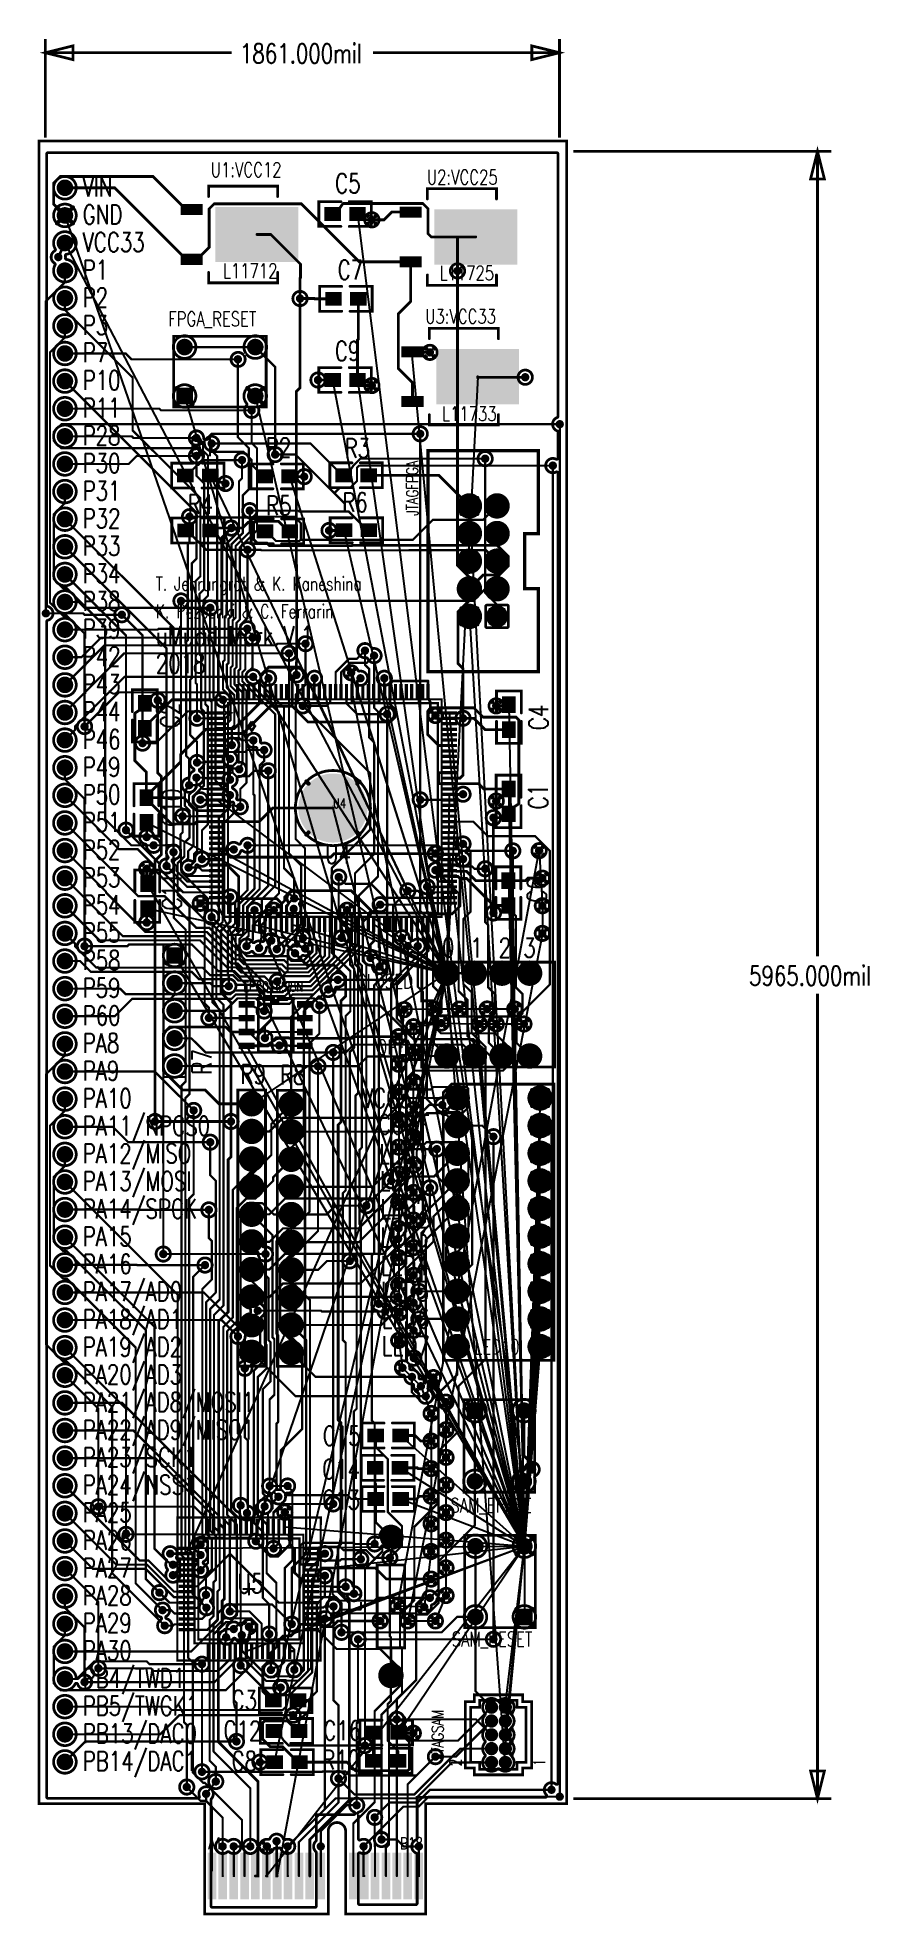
# Model space of a CAD drawing. Extents: x 17995 to 21002, y 17295 to 24095.
import ezdxf
from ezdxf.enums import TextEntityAlignment as Align

# ---------------------------------------------------------------- set-up
doc = ezdxf.new("R2010")
doc.units = 0
for name, pattern in [('SIG_0', [2, 1, 1]), ('SIG_1', [2, 1, 1]), ('SIG_10', [2, 1, 1]), ('SIG_100', [2, 1, 1]), ('SIG_101', [2, 1, 1]), ('SIG_102', [2, 1, 1]), ('SIG_103', [2, 1, 1]), ('SIG_104', [2, 1, 1]), ('SIG_11', [2, 1, 1]), ('SIG_12', [2, 1, 1]), ('SIG_13', [2, 1, 1]), ('SIG_14', [2, 1, 1]), ('SIG_15', [2, 1, 1]), ('SIG_16', [2, 1, 1]), ('SIG_17', [2, 1, 1]), ('SIG_18', [2, 1, 1]), ('SIG_19', [2, 1, 1]), ('SIG_2', [2, 1, 1]), ('SIG_20', [2, 1, 1]), ('SIG_21', [2, 1, 1]), ('SIG_22', [2, 1, 1]), ('SIG_23', [2, 1, 1]), ('SIG_24', [2, 1, 1]), ('SIG_25', [2, 1, 1]), ('SIG_26', [2, 1, 1]), ('SIG_27', [2, 1, 1]), ('SIG_28', [2, 1, 1]), ('SIG_29', [2, 1, 1]), ('SIG_3', [2, 1, 1]), ('SIG_30', [2, 1, 1]), ('SIG_31', [2, 1, 1]), ('SIG_32', [2, 1, 1]), ('SIG_33', [2, 1, 1]), ('SIG_34', [2, 1, 1]), ('SIG_35', [2, 1, 1]), ('SIG_36', [2, 1, 1]), ('SIG_37', [2, 1, 1]), ('SIG_38', [2, 1, 1]), ('SIG_39', [2, 1, 1]), ('SIG_4', [2, 1, 1]), ('SIG_40', [2, 1, 1]), ('SIG_41', [2, 1, 1]), ('SIG_42', [2, 1, 1]), ('SIG_43', [2, 1, 1]), ('SIG_44', [2, 1, 1]), ('SIG_45', [2, 1, 1]), ('SIG_46', [2, 1, 1]), ('SIG_47', [2, 1, 1]), ('SIG_48', [2, 1, 1]), ('SIG_49', [2, 1, 1]), ('SIG_5', [2, 1, 1]), ('SIG_50', [2, 1, 1]), ('SIG_51', [2, 1, 1]), ('SIG_52', [2, 1, 1]), ('SIG_53', [2, 1, 1]), ('SIG_54', [2, 1, 1]), ('SIG_55', [2, 1, 1]), ('SIG_56', [2, 1, 1]), ('SIG_57', [2, 1, 1]), ('SIG_58', [2, 1, 1]), ('SIG_59', [2, 1, 1]), ('SIG_6', [2, 1, 1]), ('SIG_60', [2, 1, 1]), ('SIG_61', [2, 1, 1]), ('SIG_62', [2, 1, 1]), ('SIG_63', [2, 1, 1]), ('SIG_64', [2, 1, 1]), ('SIG_65', [2, 1, 1]), ('SIG_66', [2, 1, 1]), ('SIG_67', [2, 1, 1]), ('SIG_68', [2, 1, 1]), ('SIG_69', [2, 1, 1]), ('SIG_7', [2, 1, 1]), ('SIG_70', [2, 1, 1]), ('SIG_71', [2, 1, 1]), ('SIG_72', [2, 1, 1]), ('SIG_73', [2, 1, 1]), ('SIG_74', [2, 1, 1]), ('SIG_75', [2, 1, 1]), ('SIG_76', [2, 1, 1]), ('SIG_77', [2, 1, 1]), ('SIG_78', [2, 1, 1]), ('SIG_79', [2, 1, 1]), ('SIG_8', [2, 1, 1]), ('SIG_80', [2, 1, 1]), ('SIG_81', [2, 1, 1]), ('SIG_82', [2, 1, 1]), ('SIG_83', [2, 1, 1]), ('SIG_84', [2, 1, 1]), ('SIG_85', [2, 1, 1]), ('SIG_86', [2, 1, 1]), ('SIG_87', [2, 1, 1]), ('SIG_88', [2, 1, 1]), ('SIG_89', [2, 1, 1]), ('SIG_9', [2, 1, 1]), ('SIG_90', [2, 1, 1]), ('SIG_91', [2, 1, 1]), ('SIG_92', [2, 1, 1]), ('SIG_93', [2, 1, 1]), ('SIG_94', [2, 1, 1]), ('SIG_95', [2, 1, 1]), ('SIG_96', [2, 1, 1]), ('SIG_97', [2, 1, 1]), ('SIG_98', [2, 1, 1]), ('SIG_99', [2, 1, 1]), ('TRMIDX_2048', [2, 1, 1]), ('TRMIDX_4096', [2, 1, 1])]:
    doc.linetypes.add(name, pattern=pattern)
for name, color, linetype in [('BOARD_OUTLINE_00', 183, 'CONTINUOUS'), ('DIMENSION1_24', 183, 'CONTINUOUS'), ('DIMENSION2_24', 183, 'CONTINUOUS'), ('DIMENSION3_24', 183, 'CONTINUOUS'), ('DIMENSION4_24', 183, 'CONTINUOUS'), ('DIMENSION5_24', 183, 'CONTINUOUS'), ('DIMENSION6_24', 183, 'CONTINUOUS'), ('DIMENSION7_24', 183, 'CONTINUOUS'), ('DRIL_NPLTE_THRU_01', 176, 'CONTINUOUS'), ('DRIL_NPLTE_THRU_02', 96, 'CONTINUOUS'), ('DRIL_NPLTE_THRU_04', 16, 'CONTINUOUS'), ('DRIL_PLTE_THRU_01', 176, 'CONTINUOUS'), ('DRIL_PLTE_THRU_02', 96, 'CONTINUOUS'), ('DRIL_PLTE_THRU_04', 16, 'CONTINUOUS'), ('DRIL_SYMBOL', 183, 'CONTINUOUS'), ('LINK_00', 254, 'CONTINUOUS'), ('PADS_BOT', 1, 'CONTINUOUS'), ('PADS_INNER', 5, 'CONTINUOUS'), ('PADS_TOP', 5, 'CONTINUOUS'), ('PADS_XR_21', 176, 'CONTINUOUS'), ('PADS_XR_23', 183, 'CONTINUOUS'), ('PADS_XR_25', 253, 'CONTINUOUS'), ('PADS_XR_28', 130, 'CONTINUOUS'), ('PART_NAME_01', 254, 'CONTINUOUS'), ('PART_NAME_26', 254, 'CONTINUOUS'), ('PART_TOP_2DLINE_00', 254, 'CONTINUOUS'), ('PART_TOP_2DLINE_20', 6, 'CONTINUOUS'), ('PART_TOP_2DLINE_26', 254, 'CONTINUOUS'), ('PART_TOP_2DLINE_27', 43, 'CONTINUOUS'), ('PART_TOP_TEXT_26', 254, 'CONTINUOUS'), ('POUR_OUTLINE_02', 3, 'CONTINUOUS'), ('POUR_PADTHERM_02', 3, 'CONTINUOUS'), ('POUR_VIATHERM_02', 3, 'CONTINUOUS'), ('POUR_VOID_02', 3, 'CONTINUOUS'), ('TAG_00', 183, 'CONTINUOUS'), ('TAG_01', 183, 'CONTINUOUS'), ('TEXT_24', 4, 'CONTINUOUS'), ('TEXT_26', 254, 'CONTINUOUS'), ('TRACE_01', 5, 'CONTINUOUS'), ('TRACE_04', 1, 'CONTINUOUS'), ('VIAPTS', 254, 'CONTINUOUS')]:
    doc.layers.add(name, color=color, linetype=linetype)
doc.styles.add('W10', font='simplex', dxfattribs={"width": 0.75})
doc.styles.add('W5', font='simplex', dxfattribs={"width": 0.75})
doc.styles.add('W9', font='simplex', dxfattribs={"width": 0.75})

msp = doc.modelspace()

# ---------------------------------------------------------------- texts
at = {"layer": 'TEXT_26', "width": 0.75}
for s, height, style, p in [('VIN', 70, 'W10', (18158, 23519)), ('GND', 70, 'W10', (18158, 23419)), ('VCC33', 70, 'W10', (18158, 23319)), ('P1', 70, 'W10', (18158, 23219)), ('L11712', 52.5, 'W9', (18666, 23224)), ('L11725', 52.5, 'W9', (19450, 23216)), ('P2', 70, 'W10', (18158, 23119)), ('P3', 70, 'W10', (18158, 23019)), ('FPGA_RESET', 52.5, 'W10', (18468, 23050)), ('P7', 70, 'W10', (18158, 22919)), ('P10', 70, 'W10', (18158, 22819)), ('P11', 70, 'W10', (18158, 22719)), ('L11733', 52.5, 'W9', (19459, 22707)), ('P28', 70, 'W10', (18158, 22619)), ('P30', 70, 'W10', (18158, 22519)), ('P31', 70, 'W10', (18158, 22419)), ('P32', 70, 'W10', (18158, 22319)), ('P33', 70, 'W10', (18158, 22219)), ('P34', 70, 'W10', (18158, 22119)), ('T. Jenrungrot & K. Kaneshina', 49, 'W10', (18423, 22093)), ('P38', 70, 'W10', (18158, 22019)), ('K. Pezeshki & C. Ferrarin', 49, 'W10', (18423, 21993)), ('P39', 70, 'W10', (18158, 21919)), ('uMudd Mark V.1', 70, 'W10', (18423, 21893)), ('P42', 70, 'W10', (18158, 21819)), ('2018', 70, 'W10', (18423, 21793)), ('P43', 70, 'W10', (18158, 21719)), ('P44', 70, 'W10', (18158, 21619)), ('P46', 70, 'W10', (18158, 21519)), ('P49', 70, 'W10', (18158, 21419)), ('P50', 70, 'W10', (18158, 21319)), ('P51', 70, 'W10', (18158, 21219)), ('P52', 70, 'W10', (18158, 21119)), ('U4', 70, 'W10', (19035, 21104)), ('P53', 70, 'W10', (18158, 21019)), ('P54', 70, 'W10', (18158, 20919)), ('P55', 70, 'W10', (18158, 20819)), ('0', 70, 'W10', (19459, 20765)), ('1', 70, 'W10', (19561, 20764)), ('2', 70, 'W10', (19664, 20764)), ('3', 70, 'W10', (19753, 20764)), ('P58', 70, 'W10', (18158, 20719)), ('P59', 70, 'W10', (18158, 20619)), ('CLOSED', 52.5, 'W10', (19151, 20651)), ('P60', 70, 'W10', (18158, 20519)), ('PA8', 70, 'W10', (18158, 20419)), ('OPEN', 52.5, 'W10', (19224, 20413)), ('PA9', 70, 'W10', (18158, 20319)), ('PA10', 70, 'W10', (18158, 20219)), ('VCC33', 70, 'W10', (19169, 20220)), ('PA11/NPCS0', 70, 'W10', (18158, 20119)), ('CONF', 70, 'W10', (19227, 20124)), ('PA12/MISO', 70, 'W10', (18158, 20019)), ('LED0', 70, 'W10', (19232, 20018)), ('PA13/MOSI', 70, 'W10', (18158, 19919)), ('LED1', 70, 'W10', (19234, 19920)), ('PA14/SPCK', 70, 'W10', (18158, 19819)), ('LED2', 70, 'W10', (19236, 19819)), ('PA15', 70, 'W10', (18158, 19719)), ('LED3', 70, 'W10', (19236, 19716)), ('PA16', 70, 'W10', (18158, 19619)), ('LED4', 70, 'W10', (19237, 19614)), ('PA17/AD0', 70, 'W10', (18158, 19519)), ('LED5', 70, 'W10', (19238, 19519)), ('PA18/AD1', 70, 'W10', (18158, 19419)), ('LED6', 70, 'W10', (19241, 19422)), ('PA19/AD2', 70, 'W10', (18158, 19319)), ('LED7', 70, 'W10', (19241, 19323)), ('LED10', 52.5, 'W9', (19576, 19328)), ('PA20/AD3', 70, 'W10', (18158, 19219)), ('PA21/AD8/MOSI1', 70, 'W10', (18158, 19119)), ('PA22/AD9/MISO1', 70, 'W10', (18158, 19019)), ('PA23/SCK1', 70, 'W10', (18158, 18919)), ('PA24/NSS1', 70, 'W10', (18158, 18819)), ('PA25', 70, 'W10', (18158, 18719)), ('PA26', 70, 'W10', (18158, 18619)), ('PA27', 70, 'W10', (18158, 18519)), ('U5', 70, 'W10', (18718, 18462)), ('PA28', 70, 'W10', (18158, 18419)), ('PA29', 70, 'W10', (18158, 18319)), ('PA30', 70, 'W10', (18158, 18219)), ('PB4/TWD1', 70, 'W10', (18158, 18119)), ('PB5/TWCK1', 70, 'W10', (18158, 18019)), ('PB13/DAC0', 70, 'W10', (18158, 17919)), ('PB14/DAC1', 70, 'W10', (18158, 17819))]:
    msp.add_text(s, height=height, dxfattribs=dict(at, style=style)).set_placement(p)

# ---------------------------------------------------------------- blocks, each defined once
blk = doc.blocks.new('SMOOTH_10')
at = {"const_width": 5}
blk.add_lwpolyline([(-2.5, 0, 1), (2.5, 0, 1)], format="xyb", close=True, dxfattribs=at)
blk = doc.blocks.new('BOARD_11')
at = {"layer": 'BOARD_OUTLINE_00', "const_width": 10}
blk.add_lwpolyline([(0, -380), (0, -6400), (600, -6400), (600, -6800), (1047, -6800), (1047, -6500, -1), (1110, -6500), (1110, -6800), (1400, -6800), (1400, -6400), (1910, -6400), (1910, -380)], format="xyb", close=True, dxfattribs=at)
at = {"layer": 'BOARD_OUTLINE_00'}
for p in [(0, -380), (0, -6400), (600, -6400), (1047, -6500), (600, -6800), (1047, -6800)]:
    blk.add_blockref('SMOOTH_10', p, dxfattribs=at)
blk = doc.blocks.new('D_1dfeghi_17')
at = {"layer": 'DIMENSION1_24', "linetype": 'TRMIDX_2048', "const_width": 10}
blk.add_lwpolyline([(0, 357), (674.4, 357)], dxfattribs=at)
at = {"layer": 'DIMENSION2_24', "linetype": 'TRMIDX_2048', "const_width": 10}
blk.add_lwpolyline([(1861, 357), (1186.6, 357)], dxfattribs=at)
at = {"layer": 'DIMENSION3_24', "linetype": 'TRMIDX_2048', "const_width": 10}
blk.add_lwpolyline([(0, 357), (100, 382), (100, 332)], close=True, dxfattribs=at)
at = {"layer": 'DIMENSION4_24', "linetype": 'TRMIDX_2048', "const_width": 10}
blk.add_lwpolyline([(1861, 357), (1761, 332), (1761, 382)], close=True, dxfattribs=at)
at = {"layer": 'DIMENSION5_24', "linetype": 'TRMIDX_2048', "const_width": 10}
blk.add_lwpolyline([(0, 50), (0, 407)], dxfattribs=at)
at = {"layer": 'DIMENSION6_24', "linetype": 'TRMIDX_2048', "const_width": 10}
blk.add_lwpolyline([(1861, 50), (1861, 407)], dxfattribs=at)
at = {"layer": 'DIMENSION7_24', "linetype": 'TRMIDX_2048', "const_width": 1}
for points in [[(0, 0), (0, 0)], [(1861, 0), (1861, 0)]]:
    blk.add_lwpolyline(points, dxfattribs=at)
at = {"layer": 'TEXT_24', "style": 'W10', "width": 0.75}
blk.add_text('1861.000mil', height=70, dxfattribs=at).set_placement((704.4, 319.5))
blk = doc.blocks.new('D_2dfeghi_18')
at = {"layer": 'DIMENSION1_24', "linetype": 'TRMIDX_4096', "const_width": 10}
blk.add_lwpolyline([(934, 0), (934, 2915)], dxfattribs=at)
at = {"layer": 'DIMENSION2_24', "linetype": 'TRMIDX_4096', "const_width": 10}
blk.add_lwpolyline([(934, 5965), (934, 3050)], dxfattribs=at)
at = {"layer": 'DIMENSION3_24', "linetype": 'TRMIDX_4096', "const_width": 10}
blk.add_lwpolyline([(934, 0), (909, 100), (959, 100)], close=True, dxfattribs=at)
at = {"layer": 'DIMENSION4_24', "linetype": 'TRMIDX_4096', "const_width": 10}
blk.add_lwpolyline([(934, 5965), (959, 5865), (909, 5865)], close=True, dxfattribs=at)
at = {"layer": 'DIMENSION5_24', "linetype": 'TRMIDX_4096', "const_width": 10}
blk.add_lwpolyline([(50, 0), (984, 0)], dxfattribs=at)
at = {"layer": 'DIMENSION6_24', "linetype": 'TRMIDX_4096', "const_width": 10}
blk.add_lwpolyline([(50, 5965), (984, 5965)], dxfattribs=at)
at = {"layer": 'DIMENSION7_24', "linetype": 'TRMIDX_4096', "const_width": 1}
for points in [[(0, 5965), (0, 5965)], [(0, 0), (0, 0)]]:
    blk.add_lwpolyline(points, dxfattribs=at)
at = {"layer": 'TEXT_24', "style": 'W10', "width": 0.75}
blk.add_text('5965.000mil', height=70, dxfattribs=at).set_placement((686.3, 2945))
blk = doc.blocks.new('POUR_VOID_732')
at = {"layer": 'POUR_VOID_02', "const_width": 10}
blk.add_lwpolyline([(704, 200, 1), (756, 200, 1)], format="xyb", close=True, dxfattribs=at)
blk = doc.blocks.new('POUR_VOID_731')
at = {"layer": 'POUR_VOID_02', "const_width": 10}
blk.add_lwpolyline([(689, -75, 1), (741, -75, 1)], format="xyb", close=True, dxfattribs=at)
blk = doc.blocks.new('POUR_VOID_730')
at = {"layer": 'POUR_VOID_02', "const_width": 10}
blk.add_lwpolyline([(897.1, 824.2, 0.531697), (891.7, 817.9, -0.067756), (892.6, 810.9, -0.245245), (881.5, 789.6, 0.245245), (879.4, 785.5, 0.468965), (885.3, 780.6, -9.364134), (875.1, 776.3, 0.245245), (877.3, 780.4, 0.468965), (871.4, 785.3, -0.238606), (848.8, 792, 0.813917), (840.8, 786.3, -9.747819), (834.7, 795, 0.813917), (842.8, 800.6, -0.102413), (840.6, 810.9, -0.066481), (841.5, 817.7, 0.511584), (836.4, 824, -0.430458), (809, 850, -1.000001), (861, 850, -0.066481), (860.1, 843.2, 0.511583), (865.2, 836.9, -0.042142), (869.6, 836.7, 0.531698), (874.9, 843, -0.067756), (874, 850, -2.621938)], format="xyb", close=True, dxfattribs=at)
blk = doc.blocks.new('POUR_VOID_729')
at = {"layer": 'POUR_VOID_02', "const_width": 10}
blk.add_lwpolyline([(823.3, 623.9, 1), (875.3, 623.9, 1)], format="xyb", close=True, dxfattribs=at)
blk = doc.blocks.new('POUR_VOID_728')
at = {"layer": 'POUR_VOID_02', "const_width": 10}
blk.add_lwpolyline([(807.5, 314, 1), (859.5, 314, 1)], format="xyb", close=True, dxfattribs=at)
blk = doc.blocks.new('POUR_VOID_727')
at = {"layer": 'POUR_VOID_02', "const_width": 10}
blk.add_lwpolyline([(813.3, 183.9, 1), (865.3, 183.9, 1)], format="xyb", close=True, dxfattribs=at)
blk = doc.blocks.new('POUR_VOID_726')
at = {"layer": 'POUR_VOID_02', "const_width": 10}
blk.add_lwpolyline([(774, -150, 1), (826, -150, 1)], format="xyb", close=True, dxfattribs=at)
blk = doc.blocks.new('POUR_VOID_725')
at = {"layer": 'POUR_VOID_02', "const_width": 10}
blk.add_lwpolyline([(889, 350, 1), (941, 350, 1)], format="xyb", close=True, dxfattribs=at)
blk = doc.blocks.new('POUR_VOID_724')
at = {"layer": 'POUR_VOID_02', "const_width": 10}
blk.add_lwpolyline([(898.4, 184.9, 1), (950.4, 184.9, 1)], format="xyb", close=True, dxfattribs=at)
blk = doc.blocks.new('POUR_VOID_723')
at = {"layer": 'POUR_VOID_02', "const_width": 10}
blk.add_lwpolyline([(849, 120, 1), (901, 120, 1)], format="xyb", close=True, dxfattribs=at)
blk = doc.blocks.new('POUR_VOID_722')
at = {"layer": 'POUR_VOID_02', "const_width": 10}
blk.add_lwpolyline([(894, 20, 1), (946, 20, 1)], format="xyb", close=True, dxfattribs=at)
blk = doc.blocks.new('POUR_VOID_721')
at = {"layer": 'POUR_VOID_02', "const_width": 10}
blk.add_lwpolyline([(875.5, -463.7, 0.418664), (869, -460.6, -0.140464), (854.7, -461.7, 0.362164), (849.1, -464.7, -0.722478), (799.8, -461.6, 0.772971), (790.2, -461.6, -0.772971), (739.8, -461.6, 0.772971), (730.2, -461.6, -0.551935), (688.2, -474.9, 0.365723), (681.8, -474.9, -2.153207), (681.8, -435.1, 0.365723), (688.2, -435.1, -0.551935), (730.2, -448.4, 0.772971), (739.8, -448.4, -0.772971), (790.2, -448.4, 0.772971), (799.8, -448.4, -0.399248), (830.3, -429.5, 0.362164), (835.9, -426.5, -0.690633), (884.5, -427.6, 0.418665), (891, -430.6, -2.440357)], format="xyb", close=True, dxfattribs=at)
blk = doc.blocks.new('POUR_VOID_720')
at = {"layer": 'POUR_VOID_02', "const_width": 10}
blk.add_lwpolyline([(53, 5551, 1), (135, 5551, 1)], format="xyb", close=True, dxfattribs=at)
blk = doc.blocks.new('POUR_VOID_719')
at = {"layer": 'POUR_VOID_02', "const_width": 10}
blk.add_lwpolyline([(53, 5451, 1), (135, 5451, 1)], format="xyb", close=True, dxfattribs=at)
blk = doc.blocks.new('POUR_VOID_718')
at = {"layer": 'POUR_VOID_02', "const_width": 10}
blk.add_lwpolyline([(99.8, 5310.4, 0.424521), (95.6, 5304.6, -0.04432), (96, 5300), (96, 5300, -0.028336), (95.8, 5297.1, 0.403977), (100.1, 5291.5, -3.210818), (58.2, 5271.1, 0.128574), (58.9, 5273.5, 0.261802), (56.5, 5277.8, -0.572917), (57.2, 5322.6, 0.270537), (59.8, 5327, 0.138119), (59, 5329.6, -3.339179)], format="xyb", close=True, dxfattribs=at)
blk = doc.blocks.new('POUR_VOID_717')
at = {"layer": 'POUR_VOID_02', "const_width": 10}
blk.add_lwpolyline([(53, 5151, 1), (135, 5151, 1)], format="xyb", close=True, dxfattribs=at)
blk = doc.blocks.new('POUR_VOID_716')
at = {"layer": 'POUR_VOID_02', "const_width": 10}
blk.add_lwpolyline([(53, 5051, 1), (135, 5051, 1)], format="xyb", close=True, dxfattribs=at)
blk = doc.blocks.new('POUR_VOID_715')
at = {"layer": 'POUR_VOID_02', "const_width": 10}
blk.add_lwpolyline([(53, 4951, 1), (135, 4951, 1)], format="xyb", close=True, dxfattribs=at)
blk = doc.blocks.new('POUR_VOID_714')
at = {"layer": 'POUR_VOID_02', "const_width": 10}
blk.add_lwpolyline([(53, 4851, 1), (135, 4851, 1)], format="xyb", close=True, dxfattribs=at)
blk = doc.blocks.new('POUR_VOID_713')
at = {"layer": 'POUR_VOID_02', "const_width": 10}
blk.add_lwpolyline([(53, 4751, 1), (135, 4751, 1)], format="xyb", close=True, dxfattribs=at)
blk = doc.blocks.new('POUR_VOID_712')
at = {"layer": 'POUR_VOID_02', "const_width": 10}
blk.add_lwpolyline([(53, 4651, 1), (135, 4651, 1)], format="xyb", close=True, dxfattribs=at)
blk = doc.blocks.new('POUR_VOID_711')
at = {"layer": 'POUR_VOID_02', "const_width": 10}
blk.add_lwpolyline([(53, 4551, 1), (135, 4551, 1)], format="xyb", close=True, dxfattribs=at)
blk = doc.blocks.new('POUR_VOID_710')
at = {"layer": 'POUR_VOID_02', "const_width": 10}
blk.add_lwpolyline([(53, 4451, 1), (135, 4451, 1)], format="xyb", close=True, dxfattribs=at)
blk = doc.blocks.new('POUR_VOID_709')
at = {"layer": 'POUR_VOID_02', "const_width": 10}
blk.add_lwpolyline([(53, 4351, 1), (135, 4351, 1)], format="xyb", close=True, dxfattribs=at)
blk = doc.blocks.new('POUR_VOID_708')
at = {"layer": 'POUR_VOID_02', "const_width": 10}
blk.add_lwpolyline([(53, 4251, 1), (135, 4251, 1)], format="xyb", close=True, dxfattribs=at)
blk = doc.blocks.new('POUR_VOID_707')
at = {"layer": 'POUR_VOID_02', "const_width": 10}
blk.add_lwpolyline([(53, 4151, 1), (135, 4151, 1)], format="xyb", close=True, dxfattribs=at)
blk = doc.blocks.new('POUR_VOID_706')
at = {"layer": 'POUR_VOID_02', "const_width": 10}
blk.add_lwpolyline([(53, 4051, 1), (135, 4051, 1)], format="xyb", close=True, dxfattribs=at)
blk = doc.blocks.new('POUR_VOID_705')
at = {"layer": 'POUR_VOID_02', "const_width": 10}
blk.add_lwpolyline([(53, 3951, 1), (135, 3951, 1)], format="xyb", close=True, dxfattribs=at)
blk = doc.blocks.new('POUR_VOID_704')
at = {"layer": 'POUR_VOID_02', "const_width": 10}
blk.add_lwpolyline([(53, 3851, 1), (135, 3851, 1)], format="xyb", close=True, dxfattribs=at)
blk = doc.blocks.new('POUR_VOID_703')
at = {"layer": 'POUR_VOID_02', "const_width": 10}
blk.add_lwpolyline([(53, 3751, 1), (135, 3751, 1)], format="xyb", close=True, dxfattribs=at)
blk = doc.blocks.new('POUR_VOID_702')
at = {"layer": 'POUR_VOID_02', "const_width": 10}
blk.add_lwpolyline([(53, 3651, 1), (135, 3651, 1)], format="xyb", close=True, dxfattribs=at)
blk = doc.blocks.new('POUR_VOID_701')
at = {"layer": 'POUR_VOID_02', "const_width": 10}
blk.add_lwpolyline([(53, 3551, 1), (135, 3551, 1)], format="xyb", close=True, dxfattribs=at)
blk = doc.blocks.new('POUR_VOID_700')
at = {"layer": 'POUR_VOID_02', "const_width": 10}
blk.add_lwpolyline([(53, 3451, 1), (135, 3451, 1)], format="xyb", close=True, dxfattribs=at)
blk = doc.blocks.new('POUR_VOID_699')
at = {"layer": 'POUR_VOID_02', "const_width": 10}
blk.add_lwpolyline([(53, 3351, 1), (135, 3351, 1)], format="xyb", close=True, dxfattribs=at)
blk = doc.blocks.new('POUR_VOID_698')
at = {"layer": 'POUR_VOID_02', "const_width": 10}
blk.add_lwpolyline([(53, 3251, 1), (135, 3251, 1)], format="xyb", close=True, dxfattribs=at)
blk = doc.blocks.new('POUR_VOID_697')
at = {"layer": 'POUR_VOID_02', "const_width": 10}
blk.add_lwpolyline([(53, 3151, 1), (135, 3151, 1)], format="xyb", close=True, dxfattribs=at)
blk = doc.blocks.new('POUR_VOID_696')
at = {"layer": 'POUR_VOID_02', "const_width": 10}
blk.add_lwpolyline([(53, 3051, 1), (135, 3051, 1)], format="xyb", close=True, dxfattribs=at)
blk = doc.blocks.new('POUR_VOID_695')
at = {"layer": 'POUR_VOID_02', "const_width": 10}
blk.add_lwpolyline([(53, 2951, 1), (135, 2951, 1)], format="xyb", close=True, dxfattribs=at)
blk = doc.blocks.new('POUR_VOID_694')
at = {"layer": 'POUR_VOID_02', "const_width": 10}
blk.add_lwpolyline([(53, 2851, 1), (135, 2851, 1)], format="xyb", close=True, dxfattribs=at)
blk = doc.blocks.new('POUR_VOID_693')
at = {"layer": 'POUR_VOID_02', "const_width": 10}
blk.add_lwpolyline([(53, 2751, 1), (135, 2751, 1)], format="xyb", close=True, dxfattribs=at)
blk = doc.blocks.new('POUR_VOID_692')
at = {"layer": 'POUR_VOID_02', "const_width": 10}
blk.add_lwpolyline([(53, 2651, 1), (135, 2651, 1)], format="xyb", close=True, dxfattribs=at)
blk = doc.blocks.new('POUR_VOID_691')
at = {"layer": 'POUR_VOID_02', "const_width": 10}
blk.add_lwpolyline([(53, 2551, 1), (135, 2551, 1)], format="xyb", close=True, dxfattribs=at)
blk = doc.blocks.new('POUR_VOID_690')
at = {"layer": 'POUR_VOID_02', "const_width": 10}
blk.add_lwpolyline([(53, 2451, 1), (135, 2451, 1)], format="xyb", close=True, dxfattribs=at)
blk = doc.blocks.new('POUR_VOID_689')
at = {"layer": 'POUR_VOID_02', "const_width": 10}
blk.add_lwpolyline([(53, 2351, 1), (135, 2351, 1)], format="xyb", close=True, dxfattribs=at)
blk = doc.blocks.new('POUR_VOID_688')
at = {"layer": 'POUR_VOID_02', "const_width": 10}
blk.add_lwpolyline([(53, 2251, 1), (135, 2251, 1)], format="xyb", close=True, dxfattribs=at)
blk = doc.blocks.new('POUR_VOID_687')
at = {"layer": 'POUR_VOID_02', "const_width": 10}
blk.add_lwpolyline([(53, 2151, 1), (135, 2151, 1)], format="xyb", close=True, dxfattribs=at)
blk = doc.blocks.new('POUR_VOID_686')
at = {"layer": 'POUR_VOID_02', "const_width": 10}
blk.add_lwpolyline([(53, 2051, 1), (135, 2051, 1)], format="xyb", close=True, dxfattribs=at)
blk = doc.blocks.new('POUR_VOID_685')
at = {"layer": 'POUR_VOID_02', "const_width": 10}
blk.add_lwpolyline([(53, 1951, 1), (135, 1951, 1)], format="xyb", close=True, dxfattribs=at)
blk = doc.blocks.new('POUR_VOID_684')
at = {"layer": 'POUR_VOID_02', "const_width": 10}
blk.add_lwpolyline([(53, 1851, 1), (135, 1851, 1)], format="xyb", close=True, dxfattribs=at)
blk = doc.blocks.new('POUR_VOID_683')
at = {"layer": 'POUR_VOID_02', "const_width": 10}
blk.add_lwpolyline([(53, 1751, 1), (135, 1751, 1)], format="xyb", close=True, dxfattribs=at)
blk = doc.blocks.new('POUR_VOID_682')
at = {"layer": 'POUR_VOID_02', "const_width": 10}
blk.add_lwpolyline([(53, 1651, 1), (135, 1651, 1)], format="xyb", close=True, dxfattribs=at)
blk = doc.blocks.new('POUR_VOID_681')
at = {"layer": 'POUR_VOID_02', "const_width": 10}
blk.add_lwpolyline([(53, 1551, 1), (135, 1551, 1)], format="xyb", close=True, dxfattribs=at)
blk = doc.blocks.new('POUR_VOID_680')
at = {"layer": 'POUR_VOID_02', "const_width": 10}
blk.add_lwpolyline([(53, 1451, 1), (135, 1451, 1)], format="xyb", close=True, dxfattribs=at)
blk = doc.blocks.new('POUR_VOID_679')
at = {"layer": 'POUR_VOID_02', "const_width": 10}
blk.add_lwpolyline([(53, 1351, 1), (135, 1351, 1)], format="xyb", close=True, dxfattribs=at)
blk = doc.blocks.new('POUR_VOID_678')
at = {"layer": 'POUR_VOID_02', "const_width": 10}
blk.add_lwpolyline([(53, 1251, 1), (135, 1251, 1)], format="xyb", close=True, dxfattribs=at)
blk = doc.blocks.new('POUR_VOID_677')
at = {"layer": 'POUR_VOID_02', "const_width": 10}
blk.add_lwpolyline([(53, 1151, 1), (135, 1151, 1)], format="xyb", close=True, dxfattribs=at)
blk = doc.blocks.new('POUR_VOID_676')
at = {"layer": 'POUR_VOID_02', "const_width": 10}
blk.add_lwpolyline([(53, 1051, 1), (135, 1051, 1)], format="xyb", close=True, dxfattribs=at)
blk = doc.blocks.new('POUR_VOID_675')
at = {"layer": 'POUR_VOID_02', "const_width": 10}
blk.add_lwpolyline([(53, 951, 1), (135, 951, 1)], format="xyb", close=True, dxfattribs=at)
blk = doc.blocks.new('POUR_VOID_674')
at = {"layer": 'POUR_VOID_02', "const_width": 10}
blk.add_lwpolyline([(53, 851, 1), (135, 851, 1)], format="xyb", close=True, dxfattribs=at)
blk = doc.blocks.new('POUR_VOID_673')
at = {"layer": 'POUR_VOID_02', "const_width": 10}
blk.add_lwpolyline([(53, 751, 1), (135, 751, 1)], format="xyb", close=True, dxfattribs=at)
blk = doc.blocks.new('POUR_VOID_672')
at = {"layer": 'POUR_VOID_02', "const_width": 10}
blk.add_lwpolyline([(53, 651, 1), (135, 651, 1)], format="xyb", close=True, dxfattribs=at)
blk = doc.blocks.new('POUR_VOID_671')
at = {"layer": 'POUR_VOID_02', "const_width": 10}
blk.add_lwpolyline([(53, 551, 1), (135, 551, 1)], format="xyb", close=True, dxfattribs=at)
blk = doc.blocks.new('POUR_VOID_670')
at = {"layer": 'POUR_VOID_02', "const_width": 10}
blk.add_lwpolyline([(53, 451, 1), (135, 451, 1)], format="xyb", close=True, dxfattribs=at)
blk = doc.blocks.new('POUR_VOID_669')
at = {"layer": 'POUR_VOID_02', "const_width": 10}
blk.add_lwpolyline([(53, 351, 1), (135, 351, 1)], format="xyb", close=True, dxfattribs=at)
blk = doc.blocks.new('POUR_VOID_668')
at = {"layer": 'POUR_VOID_02', "const_width": 10}
blk.add_lwpolyline([(53, 251, 1), (135, 251, 1)], format="xyb", close=True, dxfattribs=at)
blk = doc.blocks.new('POUR_VOID_667')
at = {"layer": 'POUR_VOID_02', "const_width": 10}
blk.add_lwpolyline([(139, 3600, 1), (191, 3600, 1)], format="xyb", close=True, dxfattribs=at)
blk = doc.blocks.new('POUR_VOID_666')
at = {"layer": 'POUR_VOID_02', "const_width": 10}
blk.add_lwpolyline([(139, 2805, 1), (191, 2805, 1)], format="xyb", close=True, dxfattribs=at)
blk = doc.blocks.new('POUR_VOID_665')
at = {"layer": 'POUR_VOID_02', "const_width": 10}
blk.add_lwpolyline([(189, 775, 1), (241, 775, 1)], format="xyb", close=True, dxfattribs=at)
blk = doc.blocks.new('POUR_VOID_664')
at = {"layer": 'POUR_VOID_02', "const_width": 10}
blk.add_lwpolyline([(189, 190, 1), (241, 190, 1)], format="xyb", close=True, dxfattribs=at)
blk = doc.blocks.new('POUR_VOID_663')
at = {"layer": 'POUR_VOID_02', "const_width": 10}
blk.add_lwpolyline([(140.1, 132.4, 0.680711), (130.9, 133.1, -6.642769), (134.6, 156.9, 0.68071), (143.6, 154.8, -4.348123)], format="xyb", close=True, dxfattribs=at)
blk = doc.blocks.new('POUR_VOID_662')
at = {"layer": 'POUR_VOID_02', "const_width": 10}
blk.add_lwpolyline([(53, 51, 1), (135, 51, 1)], format="xyb", close=True, dxfattribs=at)
blk = doc.blocks.new('POUR_VOID_661')
at = {"layer": 'POUR_VOID_02', "const_width": 10}
blk.add_lwpolyline([(53, -49, 1), (135, -49, 1)], format="xyb", close=True, dxfattribs=at)
blk = doc.blocks.new('POUR_VOID_660')
at = {"layer": 'POUR_VOID_02', "const_width": 10}
blk.add_lwpolyline([(53, -149, 1), (135, -149, 1)], format="xyb", close=True, dxfattribs=at)
blk = doc.blocks.new('POUR_VOID_659')
at = {"layer": 'POUR_VOID_02', "const_width": 10}
blk.add_lwpolyline([(274, 4005, 1), (326, 4005, 1)], format="xyb", close=True, dxfattribs=at)
blk = doc.blocks.new('POUR_VOID_658')
at = {"layer": 'POUR_VOID_02', "const_width": 10}
blk.add_lwpolyline([(289, 3225, 1), (341, 3225, 1)], format="xyb", close=True, dxfattribs=at)
blk = doc.blocks.new('POUR_VOID_657')
at = {"layer": 'POUR_VOID_02', "const_width": 10}
blk.add_lwpolyline([(289, 675, 1), (341, 675, 1)], format="xyb", close=True, dxfattribs=at)
blk = doc.blocks.new('POUR_VOID_656')
at = {"layer": 'POUR_VOID_02', "const_width": 10}
blk.add_lwpolyline([(349, 3540, 1), (401, 3540, 1)], format="xyb", close=True, dxfattribs=at)
blk = doc.blocks.new('POUR_VOID_655')
at = {"layer": 'POUR_VOID_02', "const_width": 10}
blk.add_lwpolyline([(404, 3695, 1), (456, 3695, 1)], format="xyb", close=True, dxfattribs=at)
blk = doc.blocks.new('POUR_VOID_654')
at = {"layer": 'POUR_VOID_02', "const_width": 10}
blk.add_lwpolyline([(389, 3169.7, 0.354506), (385, 3174.5, -2.0984), (416, 3200.3, 0.354506), (420, 3195.5, -2.0984)], format="xyb", close=True, dxfattribs=at)
blk = doc.blocks.new('POUR_VOID_653')
at = {"layer": 'POUR_VOID_02', "const_width": 10}
blk.add_lwpolyline([(364, 3085, 1), (416, 3085, 1)], format="xyb", close=True, dxfattribs=at)
blk = doc.blocks.new('POUR_VOID_652')
at = {"layer": 'POUR_VOID_02', "const_width": 10}
blk.add_lwpolyline([(364, 2890, 1), (416, 2890, 1)], format="xyb", close=True, dxfattribs=at)
blk = doc.blocks.new('POUR_VOID_651')
at = {"layer": 'POUR_VOID_02', "const_width": 10}
blk.add_lwpolyline([(486.1, 4974.2, 1), (568.1, 4974.2, 1)], format="xyb", close=True, dxfattribs=at)
blk = doc.blocks.new('POUR_VOID_650')
at = {"layer": 'POUR_VOID_02', "const_width": 10}
blk.add_lwpolyline([(486.1, 4797, 1), (568.1, 4797, 1)], format="xyb", close=True, dxfattribs=at)
blk = doc.blocks.new('POUR_VOID_649')
at = {"layer": 'POUR_VOID_02', "const_width": 10}
blk.add_lwpolyline([(544, 4580, 1), (596, 4580, 1)], format="xyb", close=True, dxfattribs=at)
blk = doc.blocks.new('POUR_VOID_648')
at = {"layer": 'POUR_VOID_02', "const_width": 10}
blk.add_lwpolyline([(519, 4360, 1), (571, 4360, 1)], format="xyb", close=True, dxfattribs=at)
blk = doc.blocks.new('POUR_VOID_647')
at = {"layer": 'POUR_VOID_02', "const_width": 10}
blk.add_lwpolyline([(488, 4055, 1), (540, 4055, 1)], format="xyb", close=True, dxfattribs=at)
blk = doc.blocks.new('POUR_VOID_646')
at = {"layer": 'POUR_VOID_02', "const_width": 10}
blk.add_lwpolyline([(599, 4625), (599, 4625, -0.003069), (599, 4625.3, 0.00303), (599, 4625.4), (599, 4625.4, 0.705016), (590.1, 4628.5, -5.780019), (596, 4645), (596, 4645, -0.003069), (596, 4644.7, 0.00303), (596, 4644.6), (596, 4644.6, 0.705016), (604.9, 4641.5, -5.780019)], format="xyb", close=True, dxfattribs=at)
blk = doc.blocks.new('POUR_VOID_645')
at = {"layer": 'POUR_VOID_02', "const_width": 10}
blk.add_lwpolyline([(594, 4030, 1), (646, 4030, 1)], format="xyb", close=True, dxfattribs=at)
blk = doc.blocks.new('POUR_VOID_644')
at = {"layer": 'POUR_VOID_02', "const_width": 10}
blk.add_lwpolyline([(546, 3630, 1), (598, 3630, 1)], format="xyb", close=True, dxfattribs=at)
blk = doc.blocks.new('POUR_VOID_643')
at = {"layer": 'POUR_VOID_02', "const_width": 10}
blk.add_lwpolyline([(583.1, 3446.5, 0.289889), (580.3, 3442, 0.27029), (582.8, 3437.6, -0.716119), (573.7, 3389.3, 0.340786), (569.4, 3384.9, -2.033914), (539.9, 3413.6, 0.340786), (544.2, 3418, -0.258666), (558.9, 3438.5, 0.289889), (561.7, 3443, 0.27029), (559.2, 3447.4, -4.099492)], format="xyb", close=True, dxfattribs=at)
blk = doc.blocks.new('POUR_VOID_642')
at = {"layer": 'POUR_VOID_02', "const_width": 10}
blk.add_lwpolyline([(494, 3275, 1), (546, 3275, 1)], format="xyb", close=True, dxfattribs=at)
blk = doc.blocks.new('POUR_VOID_641')
at = {"layer": 'POUR_VOID_02', "const_width": 10}
blk.add_lwpolyline([(486.4, 3119.3, 0.636708), (482.3, 3111.2, -4.505204), (462.6, 3121, 0.636708), (466.7, 3129.1, -4.505204)], format="xyb", close=True, dxfattribs=at)
blk = doc.blocks.new('POUR_VOID_640')
at = {"layer": 'POUR_VOID_02', "const_width": 10}
blk.add_lwpolyline([(394, 2170, 1), (446, 2170, 1)], format="xyb", close=True, dxfattribs=at)
blk = doc.blocks.new('POUR_VOID_639')
at = {"layer": 'POUR_VOID_02', "const_width": 10}
blk.add_lwpolyline([(558, 3335, 1), (610, 3335, 1)], format="xyb", close=True, dxfattribs=at)
blk = doc.blocks.new('POUR_VOID_638')
at = {"layer": 'POUR_VOID_02', "const_width": 10}
blk.add_lwpolyline([(575, 3098.8, 0.608996), (567.1, 3094.7, 0.042322), (567.1, 3093.9, -0.042322), (567.5, 3089.5), (567.5, 3089.5, -4.115042), (556.5, 3110.7, 0.608996), (564.4, 3114.8, 0.042322), (564.4, 3115.6, -0.042322), (564, 3120), (564, 3120, -4.115042)], format="xyb", close=True, dxfattribs=at)
blk = doc.blocks.new('POUR_VOID_637')
at = {"layer": 'POUR_VOID_02', "const_width": 10}
blk.add_lwpolyline([(450, 2771, 1), (532, 2771, 1)], format="xyb", close=True, dxfattribs=at)
blk = doc.blocks.new('POUR_VOID_636')
at = {"layer": 'POUR_VOID_02', "const_width": 10}
blk.add_lwpolyline([(450, 2671, 1), (532, 2671, 1)], format="xyb", close=True, dxfattribs=at)
blk = doc.blocks.new('POUR_VOID_635')
at = {"layer": 'POUR_VOID_02', "const_width": 10}
blk.add_lwpolyline([(450, 2571, 1), (532, 2571, 1)], format="xyb", close=True, dxfattribs=at)
blk = doc.blocks.new('POUR_VOID_634')
at = {"layer": 'POUR_VOID_02', "const_width": 10}
blk.add_lwpolyline([(450, 2471, 1), (532, 2471, 1)], format="xyb", close=True, dxfattribs=at)
blk = doc.blocks.new('POUR_VOID_633')
at = {"layer": 'POUR_VOID_02', "const_width": 10}
blk.add_lwpolyline([(450, 2371, 1), (532, 2371, 1)], format="xyb", close=True, dxfattribs=at)
blk = doc.blocks.new('POUR_VOID_632')
at = {"layer": 'POUR_VOID_02', "const_width": 10}
blk.add_lwpolyline([(424, 1690, 1), (476, 1690, 1)], format="xyb", close=True, dxfattribs=at)
blk = doc.blocks.new('POUR_VOID_631')
at = {"layer": 'POUR_VOID_02', "const_width": 10}
blk.add_lwpolyline([(505.6, 549.2, 0.165248), (504.6, 546.1), (504.6, 546.1, 0.165248), (505.6, 543.1, -2.029284), (464.4, 543.1, 0.165248), (465.4, 546.1), (465.4, 546.1, 0.165248), (464.4, 549.2, -0.292327), (462, 577.1, 0.380697), (460.4, 583.5, -2.229434), (498, 592.9, 0.380697), (499.6, 586.5, -0.430941)], format="xyb", close=True, dxfattribs=at)
blk = doc.blocks.new('POUR_VOID_630')
at = {"layer": 'POUR_VOID_02', "const_width": 10}
blk.add_lwpolyline([(410.1, 463.9, 1), (462.1, 463.9, 1)], format="xyb", close=True, dxfattribs=at)
blk = doc.blocks.new('POUR_VOID_629')
at = {"layer": 'POUR_VOID_02', "const_width": 10}
blk.add_lwpolyline([(429.2, 344.3, -0.25912), (441.5, 366.4, 0.25912), (443.9, 370.7, 0.334568), (440.2, 375.5, -2.005575), (473.4, 400.5, -0.25912), (461.1, 378.4, 0.25912), (458.8, 374.1, 0.334568), (462.4, 369.3, -2.005575)], format="xyb", close=True, dxfattribs=at)
blk = doc.blocks.new('POUR_VOID_628')
at = {"layer": 'POUR_VOID_02', "const_width": 10}
blk.add_lwpolyline([(558, 2960, 1), (610, 2960, 1)], format="xyb", close=True, dxfattribs=at)
blk = doc.blocks.new('POUR_VOID_627')
at = {"layer": 'POUR_VOID_02', "const_width": 10}
blk.add_lwpolyline([(534, 2210, 1), (586, 2210, 1)], format="xyb", close=True, dxfattribs=at)
blk = doc.blocks.new('POUR_VOID_626')
at = {"layer": 'POUR_VOID_02', "const_width": 10}
blk.add_lwpolyline([(750.2, 4949.5, 0.068617), (749.3, 4950.5, 0.068618), (748.7, 4951.7, -0.145662), (742, 4974.2, -6.154861)], format="xyb", close=True, dxfattribs=at)
blk = doc.blocks.new('POUR_VOID_625')
at = {"layer": 'POUR_VOID_02', "const_width": 10}
blk.add_lwpolyline([(740.5, 4945.9, 0.064623), (741.5, 4945, 0.064625), (742, 4943.9, -41.023799)], format="xyb", close=True, dxfattribs=at)
blk = doc.blocks.new('POUR_VOID_624')
at = {"layer": 'POUR_VOID_02', "const_width": 10}
blk.add_lwpolyline([(649, 4480, 1), (701, 4480, 1)], format="xyb", close=True, dxfattribs=at)
blk = doc.blocks.new('POUR_VOID_623')
at = {"layer": 'POUR_VOID_02', "const_width": 10}
blk.add_lwpolyline([(797.8, 4758.8, 0.309576), (794.6, 4754.1, 0.074718), (794.9, 4752.6, -1.161507), (744, 4745, -0.199661), (751.7, 4763.4, 0.199661), (753.1, 4767, 0.179624), (751.9, 4770.2, -3.149434)], format="xyb", close=True, dxfattribs=at)
blk = doc.blocks.new('POUR_VOID_622')
at = {"layer": 'POUR_VOID_02', "const_width": 10}
blk.add_lwpolyline([(709, 4565, 1), (761, 4565, 1)], format="xyb", close=True, dxfattribs=at)
blk = doc.blocks.new('POUR_VOID_621')
at = {"layer": 'POUR_VOID_02', "const_width": 10}
blk.add_lwpolyline([(670.3, 4318.7, 1), (722.3, 4318.7, 1)], format="xyb", close=True, dxfattribs=at)
blk = doc.blocks.new('POUR_VOID_620')
at = {"layer": 'POUR_VOID_02', "const_width": 10}
blk.add_lwpolyline([(640, 3696.9, 1), (692, 3696.9, 1)], format="xyb", close=True, dxfattribs=at)
blk = doc.blocks.new('POUR_VOID_619')
at = {"layer": 'POUR_VOID_02', "const_width": 10}
blk.add_lwpolyline([(599, 2910, 1), (651, 2910, 1)], format="xyb", close=True, dxfattribs=at)
blk = doc.blocks.new('POUR_VOID_618')
at = {"layer": 'POUR_VOID_02', "const_width": 10}
blk.add_lwpolyline([(589, 2545, 1), (641, 2545, 1)], format="xyb", close=True, dxfattribs=at)
blk = doc.blocks.new('POUR_VOID_617')
at = {"layer": 'POUR_VOID_02', "const_width": 10}
blk.add_lwpolyline([(594, 2095, 1), (646, 2095, 1)], format="xyb", close=True, dxfattribs=at)
blk = doc.blocks.new('POUR_VOID_616')
at = {"layer": 'POUR_VOID_02', "const_width": 10}
blk.add_lwpolyline([(589, 1850, 1), (641, 1850, 1)], format="xyb", close=True, dxfattribs=at)
blk = doc.blocks.new('POUR_VOID_615')
at = {"layer": 'POUR_VOID_02', "const_width": 10}
blk.add_lwpolyline([(575, 1650, 1), (627, 1650, 1)], format="xyb", close=True, dxfattribs=at)
blk = doc.blocks.new('POUR_VOID_614')
at = {"layer": 'POUR_VOID_02', "const_width": 10}
blk.add_lwpolyline([(611, 638.2, -0.166443), (605.5, 622.2, 0.34237), (605.5, 616.1, -0.166443), (611, 600.2, -0.281184), (596.9, 577, 0.610647), (596.9, 568.1, -4.136748), (573.1, 568.1, 0.610647), (573.1, 577, -0.281184), (559, 600.2, -0.166443), (564.5, 616.1, 0.34237), (564.5, 622.2, -0.166443), (559, 638.2, -1)], format="xyb", close=True, dxfattribs=at)
blk = doc.blocks.new('POUR_VOID_613')
at = {"layer": 'POUR_VOID_02', "const_width": 10}
blk.add_lwpolyline([(509, -240, 1), (561, -240, 1)], format="xyb", close=True, dxfattribs=at)
blk = doc.blocks.new('POUR_VOID_612')
at = {"layer": 'POUR_VOID_02', "const_width": 10}
blk.add_lwpolyline([(588.4, 428.2, 0.208134), (590, 431.9, 0.227239), (588.1, 435.8, -2.683157), (622.1, 437, 0.208134), (620.5, 433.4, 0.227239), (622.4, 429.5, -2.683157)], format="xyb", close=True, dxfattribs=at)
blk = doc.blocks.new('POUR_VOID_611')
at = {"layer": 'POUR_VOID_02', "const_width": 10}
blk.add_lwpolyline([(564, 205, 1), (616, 205, 1)], format="xyb", close=True, dxfattribs=at)
blk = doc.blocks.new('POUR_VOID_610')
at = {"layer": 'POUR_VOID_02', "const_width": 10}
blk.add_lwpolyline([(737, 4382, 1), (789, 4382, 1)], format="xyb", close=True, dxfattribs=at)
blk = doc.blocks.new('POUR_VOID_609')
at = {"layer": 'POUR_VOID_02', "const_width": 10}
blk.add_lwpolyline([(729, 4240, 1), (781, 4240, 1)], format="xyb", close=True, dxfattribs=at)
blk = doc.blocks.new('POUR_VOID_608')
at = {"layer": 'POUR_VOID_02', "const_width": 10}
blk.add_lwpolyline([(747, 3922), (747, 3922, -0.026804), (747.1, 3924.8, 0.026799), (747.1, 3925.4), (747.1, 3925.4, 0.303316), (744, 3930, -1.870745), (780, 3954), (780, 3954, -0.026804), (779.9, 3951.2, 0.026799), (779.8, 3950.7), (779.8, 3950.7, 0.303316), (782.9, 3946.1, -1.870745)], format="xyb", close=True, dxfattribs=at)
blk = doc.blocks.new('POUR_VOID_607')
at = {"layer": 'POUR_VOID_02', "const_width": 10}
blk.add_lwpolyline([(829, 4585, 1), (881, 4585, 1)], format="xyb", close=True, dxfattribs=at)
blk = doc.blocks.new('POUR_VOID_606')
at = {"layer": 'POUR_VOID_02', "const_width": 10}
blk.add_lwpolyline([(806.6, 3766.2, 0.638202), (797.6, 3767.1, -4.527958), (799.6, 3788.9, 0.638202), (808.6, 3788.1, -4.527958)], format="xyb", close=True, dxfattribs=at)
blk = doc.blocks.new('POUR_VOID_605')
at = {"layer": 'POUR_VOID_02', "const_width": 10}
blk.add_lwpolyline([(702.7, 3309.5, -0.102645), (704.9, 3319.9, 0.634943), (698.9, 3326.7, -0.499726), (665.6, 3351.6, -0.289507), (680.5, 3375.1, 0.631986), (680.5, 3384.2, -0.289507), (665.6, 3407.6, -0.442555), (694.1, 3433.5, 0.442555), (699.6, 3438.5), (699.6, 3438.5, 0.053666), (699.5, 3439.6, -0.053669), (698.9, 3445.1, -0.056742), (699.6, 3450.9, 0.056741), (699.7, 3452.1, 0.439495), (694.3, 3457.1, -0.439495), (666, 3483, -0.273096), (679.5, 3505.7, 0.273095), (682.1, 3510.1, 0.210338), (680.4, 3513.8, -0.210338), (672, 3533, -1.751396), (710.6, 3510.2, 0.273095), (708, 3505.8, 0.210338), (709.6, 3502.1, -0.210338), (718, 3483, -0.056742), (717.4, 3477.1, 0.056741), (717.3, 3476, 0.439495), (722.7, 3471, -0.439495), (750.9, 3445.1, -0.442555), (722.4, 3419.2, 0.442555), (716.9, 3414.2), (716.9, 3414.2, 0.053666), (717, 3413.2, -0.053669), (717.6, 3407.6, -0.289507), (702.8, 3384.2, 0.631986), (702.8, 3375.1, -0.404162), (715.5, 3341.3, 0.634943), (721.5, 3334.5, -2.997811)], format="xyb", close=True, dxfattribs=at)
blk = doc.blocks.new('POUR_VOID_604')
at = {"layer": 'POUR_VOID_02', "const_width": 10}
blk.add_lwpolyline([(738.1, 3150.3, 0.546883), (730, 3147.9, -3.413884), (721.9, 3174.7, 0.546883), (730, 3177.1, -3.413884)], format="xyb", close=True, dxfattribs=at)
blk = doc.blocks.new('POUR_VOID_603')
at = {"layer": 'POUR_VOID_02', "const_width": 10}
blk.add_lwpolyline([(666.1, 2982.9, 1), (718.1, 2982.9, 1)], format="xyb", close=True, dxfattribs=at)
blk = doc.blocks.new('POUR_VOID_602')
at = {"layer": 'POUR_VOID_02', "const_width": 10}
blk.add_lwpolyline([(661, 2660, 1), (713, 2660, 1)], format="xyb", close=True, dxfattribs=at)
blk = doc.blocks.new('POUR_VOID_601')
at = {"layer": 'POUR_VOID_02', "const_width": 10}
blk.add_lwpolyline([(669, 2170, 1), (721, 2170, 1)], format="xyb", close=True, dxfattribs=at)
blk = doc.blocks.new('POUR_VOID_600')
at = {"layer": 'POUR_VOID_02', "const_width": 10}
blk.add_lwpolyline([(789, 3515), (789, 3515, -0.041906), (789.4, 3519.3, 0.550809), (783.1, 3525, -2.979463), (802, 3550), (802, 3550, -0.041906), (801.6, 3545.7, 0.550809), (807.9, 3540, -2.979463)], format="xyb", close=True, dxfattribs=at)
blk = doc.blocks.new('POUR_VOID_599')
at = {"layer": 'POUR_VOID_02', "const_width": 10}
blk.add_lwpolyline([(804, 3440, 1), (856, 3440, 1)], format="xyb", close=True, dxfattribs=at)
blk = doc.blocks.new('POUR_VOID_598')
at = {"layer": 'POUR_VOID_02', "const_width": 10}
blk.add_lwpolyline([(754, 2935, 1), (806, 2935, 1)], format="xyb", close=True, dxfattribs=at)
blk = doc.blocks.new('POUR_VOID_597')
at = {"layer": 'POUR_VOID_02', "const_width": 10}
blk.add_lwpolyline([(824, 2935, 1), (876, 2935, 1)], format="xyb", close=True, dxfattribs=at)
blk = doc.blocks.new('POUR_VOID_596')
at = {"layer": 'POUR_VOID_02', "const_width": 10}
blk.add_lwpolyline([(919, 5150, 1), (971, 5150, 1)], format="xyb", close=True, dxfattribs=at)
blk = doc.blocks.new('POUR_VOID_595')
at = {"layer": 'POUR_VOID_02', "const_width": 10}
blk.add_lwpolyline([(879, 3865, 1), (931, 3865, 1)], format="xyb", close=True, dxfattribs=at)
blk = doc.blocks.new('POUR_VOID_594')
at = {"layer": 'POUR_VOID_02', "const_width": 10}
blk.add_lwpolyline([(835, 2794), (835, 2794, -0.015866), (835, 2795.7, 0.015868), (835, 2796, 0.311717), (831.8, 2800.7, -0.020119), (829.9, 2801.5, 0.53929), (822.7, 2797.2, -0.731583), (775, 2783.8, 0.44517), (767.7, 2785, -2.604703), (773, 2819.3, 0.44517), (780.3, 2818.2, -0.289512), (807.9, 2821.6, 0.539294), (815, 2825.9, -0.982637), (867, 2825), (867, 2825, -0.015866), (866.9, 2823.4, 0.015868), (866.9, 2823, 0.311716), (870.2, 2818.4, -1.905775)], format="xyb", close=True, dxfattribs=at)
blk = doc.blocks.new('POUR_VOID_593')
at = {"layer": 'POUR_VOID_02', "const_width": 10}
blk.add_lwpolyline([(836.2, 2677.2, 1), (888.2, 2677.2, 1)], format="xyb", close=True, dxfattribs=at)
blk = doc.blocks.new('POUR_VOID_592')
at = {"layer": 'POUR_VOID_02', "const_width": 10}
blk.add_lwpolyline([(789, 2570, 1), (841, 2570, 1)], format="xyb", close=True, dxfattribs=at)
blk = doc.blocks.new('POUR_VOID_591')
at = {"layer": 'POUR_VOID_02', "const_width": 10}
blk.add_lwpolyline([(729, 2234, 1), (811, 2234, 1)], format="xyb", close=True, dxfattribs=at)
blk = doc.blocks.new('POUR_VOID_590')
at = {"layer": 'POUR_VOID_02', "const_width": 10}
blk.add_lwpolyline([(729, 2134, 1), (811, 2134, 1)], format="xyb", close=True, dxfattribs=at)
blk = doc.blocks.new('POUR_VOID_589')
at = {"layer": 'POUR_VOID_02', "const_width": 10}
blk.add_lwpolyline([(729, 2034, 1), (811, 2034, 1)], format="xyb", close=True, dxfattribs=at)
blk = doc.blocks.new('POUR_VOID_588')
at = {"layer": 'POUR_VOID_02', "const_width": 10}
blk.add_lwpolyline([(729, 1934, 1), (811, 1934, 1)], format="xyb", close=True, dxfattribs=at)
blk = doc.blocks.new('POUR_VOID_587')
at = {"layer": 'POUR_VOID_02', "const_width": 10}
blk.add_lwpolyline([(729, 1834, 1), (811, 1834, 1)], format="xyb", close=True, dxfattribs=at)
blk = doc.blocks.new('POUR_VOID_586')
at = {"layer": 'POUR_VOID_02', "const_width": 10}
blk.add_lwpolyline([(984, 4855, 1), (1036, 4855, 1)], format="xyb", close=True, dxfattribs=at)
blk = doc.blocks.new('POUR_VOID_585')
at = {"layer": 'POUR_VOID_02', "const_width": 10}
blk.add_lwpolyline([(934, 4505, 1), (986, 4505, 1)], format="xyb", close=True, dxfattribs=at)
blk = doc.blocks.new('POUR_VOID_584')
at = {"layer": 'POUR_VOID_02', "const_width": 10}
blk.add_lwpolyline([(939, 3900, 1), (991, 3900, 1)], format="xyb", close=True, dxfattribs=at)
blk = doc.blocks.new('POUR_VOID_583')
at = {"layer": 'POUR_VOID_02', "const_width": 10}
blk.add_lwpolyline([(906, 3787, 1), (958, 3787, 1)], format="xyb", close=True, dxfattribs=at)
blk = doc.blocks.new('POUR_VOID_582')
at = {"layer": 'POUR_VOID_02', "const_width": 10}
blk.add_lwpolyline([(971.5, 3775, 1), (1023.5, 3775, 1)], format="xyb", close=True, dxfattribs=at)
blk = doc.blocks.new('POUR_VOID_581')
at = {"layer": 'POUR_VOID_02', "const_width": 10}
blk.add_lwpolyline([(929, 3675, 1), (981, 3675, 1)], format="xyb", close=True, dxfattribs=at)
blk = doc.blocks.new('POUR_VOID_580')
at = {"layer": 'POUR_VOID_02', "const_width": 10}
blk.add_lwpolyline([(1024, 4310, 1), (1076, 4310, 1)], format="xyb", close=True, dxfattribs=at)
blk = doc.blocks.new('POUR_VOID_579')
at = {"layer": 'POUR_VOID_02', "const_width": 10}
blk.add_lwpolyline([(1179, 5435, 1), (1231, 5435, 1)], format="xyb", close=True, dxfattribs=at)
blk = doc.blocks.new('POUR_VOID_578')
at = {"layer": 'POUR_VOID_02', "const_width": 10}
blk.add_lwpolyline([(1179, 4835, 1), (1231, 4835, 1)], format="xyb", close=True, dxfattribs=at)
blk = doc.blocks.new('POUR_VOID_577')
at = {"layer": 'POUR_VOID_02', "const_width": 10}
blk.add_lwpolyline([(1189.2, 3846.4, 0.337041), (1183.9, 3849.3, -2.016773), (1203.7, 3885.6, 0.337041), (1209, 3882.7, -2.016773)], format="xyb", close=True, dxfattribs=at)
blk = doc.blocks.new('POUR_VOID_576')
at = {"layer": 'POUR_VOID_02', "const_width": 10}
blk.add_lwpolyline([(1139.3, 3766.1, 0.35651), (1133.9, 3769.3, -2.108051), (1154.4, 3803.9, 0.35651), (1159.9, 3800.7, -2.108051)], format="xyb", close=True, dxfattribs=at)
blk = doc.blocks.new('POUR_VOID_575')
at = {"layer": 'POUR_VOID_02', "const_width": 10}
blk.add_lwpolyline([(928, 3305, 1), (1200, 3305, 1)], format="xyb", close=True, dxfattribs=at)
blk = doc.blocks.new('POUR_VOID_574')
at = {"layer": 'POUR_VOID_02', "const_width": 10}
blk.add_lwpolyline([(943.7, 2961, 0.180261), (942.4, 2957.7, 0.153235), (943.3, 2954.9, -2.044006), (902.3, 2957, 0.180261), (903.6, 2960.3, 0.153235), (902.7, 2963.1, -2.044006)], format="xyb", close=True, dxfattribs=at)
blk = doc.blocks.new('POUR_VOID_573')
at = {"layer": 'POUR_VOID_02', "const_width": 10}
blk.add_lwpolyline([(844, 2445), (844, 2445, -0.038286), (844.3, 2449, 0.038282), (844.4, 2449.7), (844.4, 2449.7, 0.66069), (835.9, 2453.3, -4.894315), (843.9, 2472.1), (843.9, 2472.1, -0.038286), (843.6, 2468.1, 0.038282), (843.5, 2467.4), (843.5, 2467.4, 0.66069), (852, 2463.8, -4.894315)], format="xyb", close=True, dxfattribs=at)
blk = doc.blocks.new('POUR_VOID_572')
at = {"layer": 'POUR_VOID_02', "const_width": 10}
blk.add_lwpolyline([(808.6, 1666.6, 0.554672), (801.4, 1662.2, 0.166151), (802.4, 1659.1, -10.877516), (791.3, 1669, 0.793999), (798.1, 1676, -0.142958), (794, 1690), (794, 1690, -0.017277), (794.1, 1691.8, 0.017278), (794.1, 1692.1, 0.545767), (787, 1696.7, -4.673493), (809.2, 1721.9, 0.568403), (814.9, 1715.5, -1.393282)], format="xyb", close=True, dxfattribs=at)
blk = doc.blocks.new('POUR_VOID_571')
at = {"layer": 'POUR_VOID_02', "const_width": 10}
blk.add_lwpolyline([(806.1, 1463, 0.255178), (803.8, 1458.8, 0.143082), (804.6, 1456.1, -0.741553), (753.5, 1396.4, 0.541062), (746.5, 1391.9, 0.002663), (746.5, 1391.8, -0.002658), (746.5, 1391.5), (746.5, 1391.5, -0.164432), (741.2, 1375.8, 0.83912), (747.9, 1368.5, -1.282113), (773.2, 1293.1, 0.51235), (769, 1286.2, -2.492327), (736, 1300.4, 0.313256), (739.2, 1305.1, 0.171557), (738.1, 1308.2, -0.171558), (729, 1334, -0.182113), (739.2, 1361.1, 0.83912), (733, 1368.7, -1.402425), (724.7, 1417.2, 0.462694), (730.6, 1422.1), (730.6, 1422.1, 0.065344), (730.4, 1423.4, -0.436504), (762.4, 1474.3, 0.360863), (766.5, 1479.2), (766.5, 1479.2, 0.045673), (766.4, 1480.1, -0.045677), (766, 1484.8, -0.032346), (766.2, 1488.2, 0.032344), (766.3, 1488.8), (766.3, 1488.8, 0.359262), (762.2, 1493.7, -2.1214), (811, 1534, -0.135326), (805.2, 1513, 0.396213), (806.7, 1506.3, -0.5367)], format="xyb", close=True, dxfattribs=at)
blk = doc.blocks.new('POUR_VOID_570')
at = {"layer": 'POUR_VOID_02', "const_width": 10}
blk.add_lwpolyline([(727, 750.4, 0.321957), (723.3, 754.9, -1.949659), (755.9, 781.7, 0.321957), (759.6, 777.2, -1.949659)], format="xyb", close=True, dxfattribs=at)
blk = doc.blocks.new('POUR_VOID_569')
at = {"layer": 'POUR_VOID_02', "const_width": 10}
blk.add_lwpolyline([(665, 396, 1), (717, 396, 1)], format="xyb", close=True, dxfattribs=at)
blk = doc.blocks.new('POUR_VOID_568')
at = {"layer": 'POUR_VOID_02', "const_width": 10}
blk.add_lwpolyline([(956.6, 2771.3, 0.370618), (950.7, 2768.6, -2.177717), (933.9, 2804.3, 0.370614), (939.8, 2807, -0.012154), (940.4, 2808.2, 0.351771), (939.1, 2814.3, -2.085315), (978.8, 2822.6, 0.351768), (980.1, 2816.5, -0.810347)], format="xyb", close=True, dxfattribs=at)
blk = doc.blocks.new('POUR_VOID_567')
at = {"layer": 'POUR_VOID_02', "const_width": 10}
blk.add_lwpolyline([(872, 2233, 1), (954, 2233, 1)], format="xyb", close=True, dxfattribs=at)
blk = doc.blocks.new('POUR_VOID_566')
at = {"layer": 'POUR_VOID_02', "const_width": 10}
blk.add_lwpolyline([(872, 2133, 1), (954, 2133, 1)], format="xyb", close=True, dxfattribs=at)
blk = doc.blocks.new('POUR_VOID_565')
at = {"layer": 'POUR_VOID_02', "const_width": 10}
blk.add_lwpolyline([(872, 2033, 1), (954, 2033, 1)], format="xyb", close=True, dxfattribs=at)
blk = doc.blocks.new('POUR_VOID_564')
at = {"layer": 'POUR_VOID_02', "const_width": 10}
blk.add_lwpolyline([(872, 1933, 1), (954, 1933, 1)], format="xyb", close=True, dxfattribs=at)
blk = doc.blocks.new('POUR_VOID_563')
at = {"layer": 'POUR_VOID_02', "const_width": 10}
blk.add_lwpolyline([(872, 1833, 1), (954, 1833, 1)], format="xyb", close=True, dxfattribs=at)
blk = doc.blocks.new('POUR_VOID_562')
at = {"layer": 'POUR_VOID_02', "const_width": 10}
blk.add_lwpolyline([(872, 1733, 1), (954, 1733, 1)], format="xyb", close=True, dxfattribs=at)
blk = doc.blocks.new('POUR_VOID_561')
at = {"layer": 'POUR_VOID_02', "const_width": 10}
blk.add_lwpolyline([(872, 1633, 1), (954, 1633, 1)], format="xyb", close=True, dxfattribs=at)
blk = doc.blocks.new('POUR_VOID_560')
at = {"layer": 'POUR_VOID_02', "const_width": 10}
blk.add_lwpolyline([(872, 1533, 1), (954, 1533, 1)], format="xyb", close=True, dxfattribs=at)
blk = doc.blocks.new('POUR_VOID_559')
at = {"layer": 'POUR_VOID_02', "const_width": 10}
blk.add_lwpolyline([(872, 1433, 1), (954, 1433, 1)], format="xyb", close=True, dxfattribs=at)
blk = doc.blocks.new('POUR_VOID_558')
at = {"layer": 'POUR_VOID_02', "const_width": 10}
blk.add_lwpolyline([(872, 1333, 1), (954, 1333, 1)], format="xyb", close=True, dxfattribs=at)
blk = doc.blocks.new('POUR_VOID_557')
at = {"layer": 'POUR_VOID_02', "const_width": 10}
blk.add_lwpolyline([(759, 650, 1), (811, 650, 1)], format="xyb", close=True, dxfattribs=at)
blk = doc.blocks.new('POUR_VOID_556')
at = {"layer": 'POUR_VOID_02', "const_width": 10}
blk.add_lwpolyline([(764.2, 314.3, 0.362134), (760, 309.5, -0.756971), (711.6, 296.8, 0.666183), (702.4, 295.6, -1.900717), (674.6, 328.1, 0.372786), (679, 332.9, -0.721555), (726.4, 346.7, 0.621283), (735.3, 348, -1.781043)], format="xyb", close=True, dxfattribs=at)
blk = doc.blocks.new('POUR_VOID_555')
at = {"layer": 'POUR_VOID_02', "const_width": 10}
blk.add_lwpolyline([(1059, 3055, 1), (1111, 3055, 1)], format="xyb", close=True, dxfattribs=at)
blk = doc.blocks.new('POUR_VOID_554')
at = {"layer": 'POUR_VOID_02', "const_width": 10}
blk.add_lwpolyline([(1089, 2935, 1), (1141, 2935, 1)], format="xyb", close=True, dxfattribs=at)
blk = doc.blocks.new('POUR_VOID_553')
at = {"layer": 'POUR_VOID_02', "const_width": 10}
blk.add_lwpolyline([(1069, 2835, 1), (1121, 2835, 1)], format="xyb", close=True, dxfattribs=at)
blk = doc.blocks.new('POUR_VOID_552')
at = {"layer": 'POUR_VOID_02', "const_width": 10}
blk.add_lwpolyline([(1107.9, 2682.9, -0.454432), (1078.4, 2657.1, 0.49591), (1072.8, 2651.5, -1.070071), (1021, 2648, -0.454432), (1050.6, 2673.7, 0.49591), (1056.2, 2679.3, -1.070071)], format="xyb", close=True, dxfattribs=at)
blk = doc.blocks.new('POUR_VOID_551')
at = {"layer": 'POUR_VOID_02', "const_width": 10}
blk.add_lwpolyline([(989, 2590, 1), (1041, 2590, 1)], format="xyb", close=True, dxfattribs=at)
blk = doc.blocks.new('POUR_VOID_550')
at = {"layer": 'POUR_VOID_02', "const_width": 10}
blk.add_lwpolyline([(984, 2370, 1), (1036, 2370, 1)], format="xyb", close=True, dxfattribs=at)
blk = doc.blocks.new('POUR_VOID_549')
at = {"layer": 'POUR_VOID_02', "const_width": 10}
blk.add_lwpolyline([(1039, 2420, 1), (1091, 2420, 1)], format="xyb", close=True, dxfattribs=at)
blk = doc.blocks.new('POUR_VOID_548')
at = {"layer": 'POUR_VOID_02', "const_width": 10}
blk.add_lwpolyline([(1039, 785, 1), (1091, 785, 1)], format="xyb", close=True, dxfattribs=at)
blk = doc.blocks.new('POUR_VOID_547')
at = {"layer": 'POUR_VOID_02', "const_width": 10}
blk.add_lwpolyline([(1009, 605, 1), (1061, 605, 1)], format="xyb", close=True, dxfattribs=at)
blk = doc.blocks.new('POUR_VOID_546')
at = {"layer": 'POUR_VOID_02', "const_width": 10}
blk.add_lwpolyline([(1009.1, 524.9, 1), (1061.1, 524.9, 1)], format="xyb", close=True, dxfattribs=at)
blk = doc.blocks.new('POUR_VOID_545')
at = {"layer": 'POUR_VOID_02', "const_width": 10}
blk.add_lwpolyline([(1099, 1665, 1), (1151, 1665, 1)], format="xyb", close=True, dxfattribs=at)
blk = doc.blocks.new('POUR_VOID_544')
at = {"layer": 'POUR_VOID_02', "const_width": 10}
blk.add_lwpolyline([(1224, 3775, 1), (1276, 3775, 1)], format="xyb", close=True, dxfattribs=at)
blk = doc.blocks.new('POUR_VOID_543')
at = {"layer": 'POUR_VOID_02', "const_width": 10}
blk.add_lwpolyline([(1234, 3645, 1), (1286, 3645, 1)], format="xyb", close=True, dxfattribs=at)
blk = doc.blocks.new('POUR_VOID_542')
at = {"layer": 'POUR_VOID_02', "const_width": 10}
blk.add_lwpolyline([(1209, 2955, 1), (1261, 2955, 1)], format="xyb", close=True, dxfattribs=at)
blk = doc.blocks.new('POUR_VOID_541')
at = {"layer": 'POUR_VOID_02', "const_width": 10}
blk.add_lwpolyline([(1258.9, 2731.1, -0.997437), (1206.9, 2731, 0.433074), (1201.6, 2735.9, -0.434598), (1173.8, 2761.9, -0.997437), (1225.8, 2762, 0.433074), (1231.1, 2757.1, -0.434598)], format="xyb", close=True, dxfattribs=at)
blk = doc.blocks.new('POUR_VOID_540')
at = {"layer": 'POUR_VOID_02', "const_width": 10}
blk.add_lwpolyline([(1159, 1865, 1), (1211, 1865, 1)], format="xyb", close=True, dxfattribs=at)
blk = doc.blocks.new('POUR_VOID_539')
at = {"layer": 'POUR_VOID_02', "const_width": 10}
blk.add_lwpolyline([(1389, 4955, 1), (1441, 4955, 1)], format="xyb", close=True, dxfattribs=at)
blk = doc.blocks.new('POUR_VOID_538')
at = {"layer": 'POUR_VOID_02', "const_width": 10}
blk.add_lwpolyline([(1354, 4660, 1), (1406, 4660, 1)], format="xyb", close=True, dxfattribs=at)
blk = doc.blocks.new('POUR_VOID_537')
at = {"layer": 'POUR_VOID_02', "const_width": 10}
blk.add_lwpolyline([(1354, 3335, 1), (1406, 3335, 1)], format="xyb", close=True, dxfattribs=at)
blk = doc.blocks.new('POUR_VOID_536')
at = {"layer": 'POUR_VOID_02', "const_width": 10}
blk.add_lwpolyline([(1309, 3005, 1), (1361, 3005, 1)], format="xyb", close=True, dxfattribs=at)
blk = doc.blocks.new('POUR_VOID_535')
at = {"layer": 'POUR_VOID_02', "const_width": 10}
blk.add_lwpolyline([(1409, 3640, 1), (1461, 3640, 1)], format="xyb", close=True, dxfattribs=at)
blk = doc.blocks.new('POUR_VOID_534')
at = {"layer": 'POUR_VOID_02', "const_width": 10}
blk.add_lwpolyline([(1441.6, 3114.8, 0.772967), (1441.6, 3105.2, -7.809447), (1428.4, 3105.2, 0.772967), (1428.4, 3114.8, -7.809447)], format="xyb", close=True, dxfattribs=at)
blk = doc.blocks.new('POUR_VOID_533')
at = {"layer": 'POUR_VOID_02', "const_width": 10}
blk.add_lwpolyline([(1379, 3020, 1), (1431, 3020, 1)], format="xyb", close=True, dxfattribs=at)
blk = doc.blocks.new('POUR_VOID_532')
at = {"layer": 'POUR_VOID_02', "const_width": 10}
blk.add_lwpolyline([(1355.9, 2783.8, 0.320061), (1350.1, 2783.8, -0.609778), (1309, 2805), (1309, 2805, -0.005521), (1309, 2805.6, 0.005494), (1309, 2805.7), (1309, 2805.7, 0.320212), (1305.6, 2810.4, -1.942097), (1340.1, 2835), (1340.1, 2835, -0.005521), (1340.1, 2834.4, 0.005494), (1340.1, 2834.3), (1340.1, 2834.3, 0.320212), (1343.5, 2829.6, -0.072201), (1350.1, 2826.2, 0.320061), (1355.9, 2826.2, -1.941439)], format="xyb", close=True, dxfattribs=at)
blk = doc.blocks.new('POUR_VOID_531')
at = {"layer": 'POUR_VOID_02', "const_width": 10}
blk.add_lwpolyline([(1296.1, 2575.1, 1), (1348.1, 2575.1, 1)], format="xyb", close=True, dxfattribs=at)
blk = doc.blocks.new('POUR_VOID_530')
at = {"layer": 'POUR_VOID_02', "const_width": 10}
blk.add_lwpolyline([(1276, 2477.2, 1), (1328, 2477.2, 1)], format="xyb", close=True, dxfattribs=at)
blk = doc.blocks.new('POUR_VOID_529')
at = {"layer": 'POUR_VOID_02', "const_width": 10}
blk.add_lwpolyline([(1276, 2377.2, 1), (1328, 2377.2, 1)], format="xyb", close=True, dxfattribs=at)
blk = doc.blocks.new('POUR_VOID_528')
at = {"layer": 'POUR_VOID_02', "const_width": 10}
blk.add_lwpolyline([(1276, 2277.2, 1), (1328, 2277.2, 1)], format="xyb", close=True, dxfattribs=at)
blk = doc.blocks.new('POUR_VOID_527')
at = {"layer": 'POUR_VOID_02', "const_width": 10}
blk.add_lwpolyline([(1276, 2177.2, 1), (1328, 2177.2, 1)], format="xyb", close=True, dxfattribs=at)
blk = doc.blocks.new('POUR_VOID_526')
at = {"layer": 'POUR_VOID_02', "const_width": 10}
blk.add_lwpolyline([(1276, 2077.2, 1), (1328, 2077.2, 1)], format="xyb", close=True, dxfattribs=at)
blk = doc.blocks.new('POUR_VOID_525')
at = {"layer": 'POUR_VOID_02', "const_width": 10}
blk.add_lwpolyline([(1330, 2513.3, 1), (1382, 2513.3, 1)], format="xyb", close=True, dxfattribs=at)
blk = doc.blocks.new('POUR_VOID_524')
at = {"layer": 'POUR_VOID_02', "const_width": 10}
blk.add_lwpolyline([(1336.8, 2420.1, 1), (1388.8, 2420.1, 1)], format="xyb", close=True, dxfattribs=at)
blk = doc.blocks.new('POUR_VOID_523')
at = {"layer": 'POUR_VOID_02', "const_width": 10}
blk.add_lwpolyline([(1330, 2313.3, 1), (1382, 2313.3, 1)], format="xyb", close=True, dxfattribs=at)
blk = doc.blocks.new('POUR_VOID_522')
at = {"layer": 'POUR_VOID_02', "const_width": 10}
blk.add_lwpolyline([(1330, 2213.3, 1), (1382, 2213.3, 1)], format="xyb", close=True, dxfattribs=at)
blk = doc.blocks.new('POUR_VOID_521')
at = {"layer": 'POUR_VOID_02', "const_width": 10}
blk.add_lwpolyline([(1330, 2113.3, 1), (1382, 2113.3, 1)], format="xyb", close=True, dxfattribs=at)
blk = doc.blocks.new('POUR_VOID_520')
at = {"layer": 'POUR_VOID_02', "const_width": 10}
blk.add_lwpolyline([(1335.5, 1997.3, 0.11115), (1333.8, 1998.7, 0.111149), (1333.2, 2000.9, -24.764098)], format="xyb", close=True, dxfattribs=at)
blk = doc.blocks.new('POUR_VOID_519')
at = {"layer": 'POUR_VOID_02', "const_width": 10}
blk.add_lwpolyline([(1305.1, 1953.5, 0.344129), (1300.4, 1949.5, -2.049381), (1274.2, 1981, 0.344129), (1278.9, 1984.9, -0.637094), (1324.8, 1995.4, 0.11115), (1326.5, 1994, 0.111149), (1327.1, 1991.9, -0.558342)], format="xyb", close=True, dxfattribs=at)
blk = doc.blocks.new('POUR_VOID_518')
at = {"layer": 'POUR_VOID_02', "const_width": 10}
blk.add_lwpolyline([(1276, 1877.2, 1), (1328, 1877.2, 1)], format="xyb", close=True, dxfattribs=at)
blk = doc.blocks.new('POUR_VOID_517')
at = {"layer": 'POUR_VOID_02', "const_width": 10}
blk.add_lwpolyline([(1321.7, 1766, 0.180261), (1320.4, 1762.7, 0.153235), (1321.3, 1759.9, -2.044006), (1280.3, 1762, 0.180261), (1281.6, 1765.3, 0.153235), (1280.7, 1768.1, -1.022568), (1324, 1796.9, 0.069674), (1324.9, 1795.8, 0.069677), (1325.3, 1794.5, -0.301736)], format="xyb", close=True, dxfattribs=at)
blk = doc.blocks.new('POUR_VOID_516')
at = {"layer": 'POUR_VOID_02', "const_width": 10}
blk.add_lwpolyline([(1276, 1677.2, 1), (1328, 1677.2, 1)], format="xyb", close=True, dxfattribs=at)
blk = doc.blocks.new('POUR_VOID_515')
at = {"layer": 'POUR_VOID_02', "const_width": 10}
blk.add_lwpolyline([(1383.6, 1921.1, 0.25772), (1381.8, 1916.6, -0.03195), (1382, 1913.3, -9.393841), (1379.7, 1924, 0.257718)], format="xyb", close=True, dxfattribs=at)
blk = doc.blocks.new('POUR_VOID_514')
at = {"layer": 'POUR_VOID_02', "const_width": 10}
blk.add_lwpolyline([(1334, 1799.4, 0.069674), (1333.1, 1800.5, 0.069677), (1332.7, 1801.8, -38.16952)], format="xyb", close=True, dxfattribs=at)
blk = doc.blocks.new('POUR_VOID_513')
at = {"layer": 'POUR_VOID_02', "const_width": 10}
blk.add_lwpolyline([(1330, 1713.3, 1), (1382, 1713.3, 1)], format="xyb", close=True, dxfattribs=at)
blk = doc.blocks.new('POUR_VOID_512')
at = {"layer": 'POUR_VOID_02', "const_width": 10}
blk.add_lwpolyline([(1367.6, 1590, 0.26266), (1364.9, 1586, 0.262661), (1360.3, 1587.6, -13.353372)], format="xyb", close=True, dxfattribs=at)
blk = doc.blocks.new('POUR_VOID_511')
at = {"layer": 'POUR_VOID_02', "const_width": 10}
blk.add_lwpolyline([(1489, 5250, 1), (1541, 5250, 1)], format="xyb", close=True, dxfattribs=at)
blk = doc.blocks.new('POUR_VOID_510')
at = {"layer": 'POUR_VOID_02', "const_width": 10}
blk.add_lwpolyline([(1589, 4570, 1), (1641, 4570, 1)], format="xyb", close=True, dxfattribs=at)
blk = doc.blocks.new('POUR_VOID_509')
at = {"layer": 'POUR_VOID_02', "const_width": 10}
blk.add_lwpolyline([(1517, 4399, 1), (1599, 4399, 1)], format="xyb", close=True, dxfattribs=at)
blk = doc.blocks.new('POUR_VOID_508')
at = {"layer": 'POUR_VOID_02', "const_width": 10}
blk.add_lwpolyline([(1517, 4299, 1), (1599, 4299, 1)], format="xyb", close=True, dxfattribs=at)
blk = doc.blocks.new('POUR_VOID_507')
at = {"layer": 'POUR_VOID_02', "const_width": 10}
blk.add_lwpolyline([(1517, 4199, 1), (1599, 4199, 1)], format="xyb", close=True, dxfattribs=at)
blk = doc.blocks.new('POUR_VOID_506')
at = {"layer": 'POUR_VOID_02', "const_width": 10}
blk.add_lwpolyline([(1517, 4099, 1), (1599, 4099, 1)], format="xyb", close=True, dxfattribs=at)
blk = doc.blocks.new('POUR_VOID_505')
at = {"layer": 'POUR_VOID_02', "const_width": 10}
blk.add_lwpolyline([(1517, 3999, 1), (1599, 3999, 1)], format="xyb", close=True, dxfattribs=at)
blk = doc.blocks.new('POUR_VOID_504')
at = {"layer": 'POUR_VOID_02', "const_width": 10}
blk.add_lwpolyline([(1509, 3630, 1), (1561, 3630, 1)], format="xyb", close=True, dxfattribs=at)
blk = doc.blocks.new('POUR_VOID_503')
at = {"layer": 'POUR_VOID_02', "const_width": 10}
blk.add_lwpolyline([(1509, 3355, 1), (1561, 3355, 1)], format="xyb", close=True, dxfattribs=at)
blk = doc.blocks.new('POUR_VOID_502')
at = {"layer": 'POUR_VOID_02', "const_width": 10}
blk.add_lwpolyline([(1547, 3151.9, 0.606933), (1547, 3143.1, -4.088193), (1523, 3143.1, 0.606933), (1523, 3151.9, -4.088193)], format="xyb", close=True, dxfattribs=at)
blk = doc.blocks.new('POUR_VOID_501')
at = {"layer": 'POUR_VOID_02', "const_width": 10}
blk.add_lwpolyline([(1435, 2707, 1), (1517, 2707, 1)], format="xyb", close=True, dxfattribs=at)
blk = doc.blocks.new('POUR_VOID_500')
at = {"layer": 'POUR_VOID_02', "const_width": 10}
blk.add_lwpolyline([(1436.5, 2542.9, 0.654711), (1432.3, 2551, -4.79225), (1450.9, 2560.4, 0.654711), (1455, 2552.3, -4.79225)], format="xyb", close=True, dxfattribs=at)
blk = doc.blocks.new('POUR_VOID_499')
at = {"layer": 'POUR_VOID_02', "const_width": 10}
blk.add_lwpolyline([(1617, 4399, 1), (1699, 4399, 1)], format="xyb", close=True, dxfattribs=at)
blk = doc.blocks.new('POUR_VOID_498')
at = {"layer": 'POUR_VOID_02', "const_width": 10}
blk.add_lwpolyline([(1617, 4299, 1), (1699, 4299, 1)], format="xyb", close=True, dxfattribs=at)
blk = doc.blocks.new('POUR_VOID_497')
at = {"layer": 'POUR_VOID_02', "const_width": 10}
blk.add_lwpolyline([(1617, 4199, 1), (1699, 4199, 1)], format="xyb", close=True, dxfattribs=at)
blk = doc.blocks.new('POUR_VOID_496')
at = {"layer": 'POUR_VOID_02', "const_width": 10}
blk.add_lwpolyline([(1617, 4099, 1), (1699, 4099, 1)], format="xyb", close=True, dxfattribs=at)
blk = doc.blocks.new('POUR_VOID_495')
at = {"layer": 'POUR_VOID_02', "const_width": 10}
blk.add_lwpolyline([(1699, 4035), (1699, 3963, -0.414214), (1694, 3958), (1622, 3958, -0.414214), (1617, 3963), (1617, 4035, -0.414214), (1622, 4040), (1694, 4040, -0.414214)], format="xyb", close=True, dxfattribs=at)
blk = doc.blocks.new('POUR_VOID_494')
at = {"layer": 'POUR_VOID_02', "const_width": 10}
blk.add_lwpolyline([(1629, 3675, 1), (1681, 3675, 1)], format="xyb", close=True, dxfattribs=at)
blk = doc.blocks.new('POUR_VOID_493')
at = {"layer": 'POUR_VOID_02', "const_width": 10}
blk.add_lwpolyline([(1655.8, 3304, 0.821967), (1654.2, 3294.3, -10.233839), (1644.2, 3296, 0.821967), (1645.8, 3305.7, -10.233839)], format="xyb", close=True, dxfattribs=at)
blk = doc.blocks.new('POUR_VOID_492')
at = {"layer": 'POUR_VOID_02', "const_width": 10}
blk.add_lwpolyline([(1589, 3085, 1), (1641, 3085, 1)], format="xyb", close=True, dxfattribs=at)
blk = doc.blocks.new('POUR_VOID_491')
at = {"layer": 'POUR_VOID_02', "const_width": 10}
blk.add_lwpolyline([(1535, 2707, 1), (1617, 2707, 1)], format="xyb", close=True, dxfattribs=at)
blk = doc.blocks.new('POUR_VOID_490')
at = {"layer": 'POUR_VOID_02', "const_width": 10}
blk.add_lwpolyline([(1496.1, 2577, 1), (1548.1, 2577, 1)], format="xyb", close=True, dxfattribs=at)
blk = doc.blocks.new('POUR_VOID_489')
at = {"layer": 'POUR_VOID_02', "const_width": 10}
blk.add_lwpolyline([(1435, 2407, 1), (1517, 2407, 1)], format="xyb", close=True, dxfattribs=at)
blk = doc.blocks.new('POUR_VOID_488')
at = {"layer": 'POUR_VOID_02', "const_width": 10}
blk.add_lwpolyline([(1619, 2925, 1), (1671, 2925, 1)], format="xyb", close=True, dxfattribs=at)
blk = doc.blocks.new('POUR_VOID_487')
at = {"layer": 'POUR_VOID_02', "const_width": 10}
blk.add_lwpolyline([(1734, 4865, 1), (1786, 4865, 1)], format="xyb", close=True, dxfattribs=at)
blk = doc.blocks.new('POUR_VOID_486')
at = {"layer": 'POUR_VOID_02', "const_width": 10}
blk.add_lwpolyline([(1689, 3150, 1), (1741, 3150, 1)], format="xyb", close=True, dxfattribs=at)
blk = doc.blocks.new('POUR_VOID_485')
at = {"layer": 'POUR_VOID_02', "const_width": 10}
blk.add_lwpolyline([(1635, 2707, 1), (1717, 2707, 1)], format="xyb", close=True, dxfattribs=at)
blk = doc.blocks.new('POUR_VOID_484')
at = {"layer": 'POUR_VOID_02', "const_width": 10}
blk.add_lwpolyline([(1629.9, 2518.8, 0.848856), (1620, 2518.8, -2.608218), (1601.3, 2548.1, 0.813532), (1605.7, 2556.8, -9.725658), (1615.2, 2551.9, 0.813532), (1610.7, 2543.2, -0.184128), (1620, 2527.2, 0.848856), (1629.9, 2527.2, -12.232425)], format="xyb", close=True, dxfattribs=at)
blk = doc.blocks.new('POUR_VOID_483')
at = {"layer": 'POUR_VOID_02', "const_width": 10}
blk.add_lwpolyline([(1535, 2407, 1), (1617, 2407, 1)], format="xyb", close=True, dxfattribs=at)
blk = doc.blocks.new('POUR_VOID_482')
at = {"layer": 'POUR_VOID_02', "const_width": 10}
blk.add_lwpolyline([(1490.9, 2221.1, 0.462925), (1483.6, 2219.1, -2.158963), (1466.9, 2255.1, 0.462926), (1473.2, 2259.3, -3.614238)], format="xyb", close=True, dxfattribs=at)
blk = doc.blocks.new('POUR_VOID_481')
at = {"layer": 'POUR_VOID_02', "const_width": 10}
blk.add_lwpolyline([(1473, 2155, 1), (1555, 2155, 1)], format="xyb", close=True, dxfattribs=at)
blk = doc.blocks.new('POUR_VOID_480')
at = {"layer": 'POUR_VOID_02', "const_width": 10}
blk.add_lwpolyline([(1391.3, 1919.3, 0.257718), (1387.4, 1922.2, 0.25772), (1389.2, 1926.7, -0.03195), (1389, 1930, -9.393841)], format="xyb", close=True, dxfattribs=at)
blk = doc.blocks.new('POUR_VOID_479')
at = {"layer": 'POUR_VOID_02', "const_width": 10}
blk.add_lwpolyline([(1401, 1555), (1401, 1555, -0.32568), (1383, 1530.3, 0.325682), (1379.5, 1525.5, 0.101469), (1379.9, 1523.5, -0.39672), (1367.6, 1490, 0.26266), (1364.9, 1486, 0.262661), (1360.3, 1487.6, -0.500264), (1330.2, 1516.4, 0.029767), (1330.2, 1517), (1330.2, 1517, 0.729486), (1321.2, 1519.9, -0.127171), (1311.2, 1511.5, 0.289338), (1308.3, 1507, 0.33626), (1312, 1502.2, -1.526777), (1281.8, 1465.3, 0.547418), (1273.5, 1466, -0.689391), (1227, 1480.4, 0.321957), (1223.3, 1484.9, -1.949659), (1255.9, 1511.7, 0.321957), (1259.6, 1507.2, -0.211851), (1276.1, 1493.9, 0.547418), (1284.5, 1493.2, -0.11648), (1293.8, 1500.6, 0.289338), (1296.6, 1505.2, 0.33626), (1293, 1510, -0.577118), (1281.8, 1553.6, 0.201713), (1283.3, 1557.2, 0.177157), (1282.1, 1560.4, -2.294418), (1320.2, 1558.6, 0.201713), (1318.7, 1555, 0.177157), (1319.9, 1551.8, -0.208025), (1325.8, 1531.9, 0.029767), (1325.8, 1531.3), (1325.8, 1531.3, 0.729486), (1334.8, 1528.4, -0.161062), (1348, 1538, 0.325682), (1351.5, 1542.8, 0.101469), (1351.1, 1544.8, -0.39672), (1363.4, 1578.2, 0.26266), (1366.1, 1582.3, 0.262661), (1370.7, 1580.6, -0.463591)], format="xyb", close=True, dxfattribs=at)
blk = doc.blocks.new('POUR_VOID_478')
at = {"layer": 'POUR_VOID_02', "const_width": 10}
blk.add_lwpolyline([(1139, 585, 1), (1191, 585, 1)], format="xyb", close=True, dxfattribs=at)
blk = doc.blocks.new('POUR_VOID_477')
at = {"layer": 'POUR_VOID_02', "const_width": 10}
blk.add_lwpolyline([(1114.5, 455, 0.354506), (1109.7, 459, -2.0984), (1135.5, 490, 0.354506), (1140.3, 486, -2.0984)], format="xyb", close=True, dxfattribs=at)
blk = doc.blocks.new('POUR_VOID_476')
at = {"layer": 'POUR_VOID_02', "const_width": 10}
blk.add_lwpolyline([(1063.3, 388.1, 0.592699), (1058.3, 380.9, -0.116025), (1061, 369.4), (1061, 369.4, -2.610121), (1037.8, 395.2, 0.592699), (1042.8, 402.4, -0.116025), (1040.1, 414), (1040.1, 414, -2.610121)], format="xyb", close=True, dxfattribs=at)
blk = doc.blocks.new('POUR_VOID_475')
at = {"layer": 'POUR_VOID_02', "const_width": 10}
blk.add_lwpolyline([(1069, 320, 1), (1121, 320, 1)], format="xyb", close=True, dxfattribs=at)
blk = doc.blocks.new('POUR_VOID_474')
at = {"layer": 'POUR_VOID_02', "const_width": 10}
blk.add_lwpolyline([(1058, -209, 1), (1110, -209, 1)], format="xyb", close=True, dxfattribs=at)
blk = doc.blocks.new('POUR_VOID_473')
at = {"layer": 'POUR_VOID_02', "const_width": 10}
blk.add_lwpolyline([(1129, 295, 1), (1181, 295, 1)], format="xyb", close=True, dxfattribs=at)
blk = doc.blocks.new('POUR_VOID_472')
at = {"layer": 'POUR_VOID_02', "const_width": 10}
blk.add_lwpolyline([(1154, -90, 1), (1206, -90, 1)], format="xyb", close=True, dxfattribs=at)
blk = doc.blocks.new('POUR_VOID_471')
at = {"layer": 'POUR_VOID_02', "const_width": 10}
blk.add_lwpolyline([(1276, 1377.2, 1), (1328, 1377.2, 1)], format="xyb", close=True, dxfattribs=at)
blk = doc.blocks.new('POUR_VOID_470')
at = {"layer": 'POUR_VOID_02', "const_width": 10}
blk.add_lwpolyline([(1281, 623.6, 0.365135), (1276.8, 618.7, 0.303939), (1279.9, 614, -5.886813), (1262.8, 615, 0.752598), (1262.7, 624.6, -0.108257), (1247.3, 632.9, 0.521103), (1239.3, 630.9, -2.557914), (1226.1, 663.5, 0.521104), (1233.2, 667.6, -2.031674)], format="xyb", close=True, dxfattribs=at)
blk = doc.blocks.new('POUR_VOID_469')
at = {"layer": 'POUR_VOID_02', "const_width": 10}
blk.add_lwpolyline([(1208.9, 361.4, 1), (1260.9, 361.4, 1)], format="xyb", close=True, dxfattribs=at)
blk = doc.blocks.new('POUR_VOID_468')
at = {"layer": 'POUR_VOID_02', "const_width": 10}
blk.add_lwpolyline([(1271.5, 415.4, 1), (1323.5, 415.4, 1)], format="xyb", close=True, dxfattribs=at)
blk = doc.blocks.new('POUR_VOID_467')
at = {"layer": 'POUR_VOID_02', "const_width": 10}
blk.add_lwpolyline([(1401, 1455), (1401, 1455, -0.32568), (1383, 1430.3, 0.325682), (1379.5, 1425.5, 0.101469), (1379.9, 1423.5, -2.582617), (1348, 1438, 0.325682), (1351.5, 1442.8, 0.101469), (1351.1, 1444.8, -0.39672), (1363.4, 1478.2, 0.26266), (1366.1, 1482.3, 0.262661), (1370.7, 1480.6, -0.463591)], format="xyb", close=True, dxfattribs=at)
blk = doc.blocks.new('POUR_VOID_466')
at = {"layer": 'POUR_VOID_02', "const_width": 10}
blk.add_lwpolyline([(1308.9, 361.4, 1), (1360.9, 361.4, 1)], format="xyb", close=True, dxfattribs=at)
blk = doc.blocks.new('POUR_VOID_465')
at = {"layer": 'POUR_VOID_02', "const_width": 10}
blk.add_lwpolyline([(1233, 164, 1), (1315, 164, 1)], format="xyb", close=True, dxfattribs=at)
blk = doc.blocks.new('POUR_VOID_464')
at = {"layer": 'POUR_VOID_02', "const_width": 10}
blk.add_lwpolyline([(1189, -350, 1), (1241, -350, 1)], format="xyb", close=True, dxfattribs=at)
blk = doc.blocks.new('POUR_VOID_463')
at = {"layer": 'POUR_VOID_02', "const_width": 10}
blk.add_lwpolyline([(1214, -430, 1), (1266, -430, 1)], format="xyb", close=True, dxfattribs=at)
blk = doc.blocks.new('POUR_VOID_462')
at = {"layer": 'POUR_VOID_02', "const_width": 10}
blk.add_lwpolyline([(1269, 5, 1), (1321, 5, 1)], format="xyb", close=True, dxfattribs=at)
blk = doc.blocks.new('POUR_VOID_461')
at = {"layer": 'POUR_VOID_02', "const_width": 10}
blk.add_lwpolyline([(1415.6, 1219.5, 0.56267), (1408.3, 1215.1), (1408.3, 1215.1, 0.030714), (1408.3, 1214.5, -0.030717), (1408.5, 1211.3, -0.064631), (1407.7, 1204.6, 0.368868), (1410.5, 1198.8, -2.168917), (1374.9, 1181.6, 0.368868), (1372, 1187.5, -0.321631), (1356.6, 1213.6, 0.456737), (1351.4, 1219, -0.430008), (1324, 1245, -0.01846), (1324.1, 1246.9, 0.468824), (1318.5, 1252.3, -1.264035), (1324.8, 1302.5, 0.522591), (1331.5, 1307.2, 0.049794), (1331.4, 1308.2, -0.049794), (1330.9, 1313.3, -3.189276), (1347.8, 1288.9, 0.522591), (1341.1, 1284.2, 0.049794), (1341.2, 1283.2, -0.049793), (1341.7, 1278.1, -0.01846), (1341.6, 1276.2, 0.468824), (1347.2, 1270.8, -0.446499), (1376, 1245, -0.022341), (1375.9, 1242.7, 0.456737), (1381.1, 1237.2, -0.134019), (1394.5, 1234.3, 0.562669), (1401.8, 1238.8), (1401.8, 1238.8, 0.030714), (1401.8, 1239.4, -0.030717), (1401.6, 1242.6, -3.573195)], format="xyb", close=True, dxfattribs=at)
blk = doc.blocks.new('POUR_VOID_460')
at = {"layer": 'POUR_VOID_02', "const_width": 10}
blk.add_lwpolyline([(1393.4, 1113, 1), (1445.4, 1113, 1)], format="xyb", close=True, dxfattribs=at)
blk = doc.blocks.new('POUR_VOID_459')
at = {"layer": 'POUR_VOID_02', "const_width": 10}
blk.add_lwpolyline([(1393.4, 1013, 1), (1445.4, 1013, 1)], format="xyb", close=True, dxfattribs=at)
blk = doc.blocks.new('POUR_VOID_458')
at = {"layer": 'POUR_VOID_02', "const_width": 10}
blk.add_lwpolyline([(1393.4, 913, 1), (1445.4, 913, 1)], format="xyb", close=True, dxfattribs=at)
blk = doc.blocks.new('POUR_VOID_457')
at = {"layer": 'POUR_VOID_02', "const_width": 10}
blk.add_lwpolyline([(1393.4, 813, 1), (1445.4, 813, 1)], format="xyb", close=True, dxfattribs=at)
blk = doc.blocks.new('POUR_VOID_456')
at = {"layer": 'POUR_VOID_02', "const_width": 10}
blk.add_lwpolyline([(1393.4, 713, 1), (1445.4, 713, 1)], format="xyb", close=True, dxfattribs=at)
blk = doc.blocks.new('POUR_VOID_455')
at = {"layer": 'POUR_VOID_02', "const_width": 10}
blk.add_lwpolyline([(1393.4, 613, 1), (1445.4, 613, 1)], format="xyb", close=True, dxfattribs=at)
blk = doc.blocks.new('POUR_VOID_454')
at = {"layer": 'POUR_VOID_02', "const_width": 10}
blk.add_lwpolyline([(1393.4, 513, 1), (1445.4, 513, 1)], format="xyb", close=True, dxfattribs=at)
blk = doc.blocks.new('POUR_VOID_453')
at = {"layer": 'POUR_VOID_02', "const_width": 10}
blk.add_lwpolyline([(1473, 2055), (1473, 2055, -0.009602), (1473, 2056.6, 0.009604), (1473, 2056.8, 0.800651), (1463.5, 2058.9, -8.256882), (1466, 2071.1, 0.816534), (1475.7, 2069.5, -11.032629)], format="xyb", close=True, dxfattribs=at)
blk = doc.blocks.new('POUR_VOID_452')
at = {"layer": 'POUR_VOID_02', "const_width": 10}
blk.add_lwpolyline([(1473, 1955, 1), (1555, 1955, 1)], format="xyb", close=True, dxfattribs=at)
blk = doc.blocks.new('POUR_VOID_451')
at = {"layer": 'POUR_VOID_02', "const_width": 10}
blk.add_lwpolyline([(1473, 1855, 1), (1555, 1855, 1)], format="xyb", close=True, dxfattribs=at)
blk = doc.blocks.new('POUR_VOID_450')
at = {"layer": 'POUR_VOID_02', "const_width": 10}
blk.add_lwpolyline([(1473, 1755, 1), (1555, 1755, 1)], format="xyb", close=True, dxfattribs=at)
blk = doc.blocks.new('POUR_VOID_449')
at = {"layer": 'POUR_VOID_02', "const_width": 10}
blk.add_lwpolyline([(1473, 1655, 1), (1555, 1655, 1)], format="xyb", close=True, dxfattribs=at)
blk = doc.blocks.new('POUR_VOID_448')
at = {"layer": 'POUR_VOID_02', "const_width": 10}
blk.add_lwpolyline([(1473, 1555, 1), (1555, 1555, 1)], format="xyb", close=True, dxfattribs=at)
blk = doc.blocks.new('POUR_VOID_447')
at = {"layer": 'POUR_VOID_02', "const_width": 10}
blk.add_lwpolyline([(1473, 1455, 1), (1555, 1455, 1)], format="xyb", close=True, dxfattribs=at)
blk = doc.blocks.new('POUR_VOID_446')
at = {"layer": 'POUR_VOID_02', "const_width": 10}
blk.add_lwpolyline([(1473, 1355, 1), (1555, 1355, 1)], format="xyb", close=True, dxfattribs=at)
blk = doc.blocks.new('POUR_VOID_445')
at = {"layer": 'POUR_VOID_02', "const_width": 10}
blk.add_lwpolyline([(1447.4, 1153.7, 1), (1499.4, 1153.7, 1)], format="xyb", close=True, dxfattribs=at)
blk = doc.blocks.new('POUR_VOID_444')
at = {"layer": 'POUR_VOID_02', "const_width": 10}
blk.add_lwpolyline([(1447.4, 1053.7, 1), (1499.4, 1053.7, 1)], format="xyb", close=True, dxfattribs=at)
blk = doc.blocks.new('POUR_VOID_443')
at = {"layer": 'POUR_VOID_02', "const_width": 10}
blk.add_lwpolyline([(1447.4, 953.7, 1), (1499.4, 953.7, 1)], format="xyb", close=True, dxfattribs=at)
blk = doc.blocks.new('POUR_VOID_442')
at = {"layer": 'POUR_VOID_02', "const_width": 10}
blk.add_lwpolyline([(1447.4, 853.7, 1), (1499.4, 853.7, 1)], format="xyb", close=True, dxfattribs=at)
blk = doc.blocks.new('POUR_VOID_441')
at = {"layer": 'POUR_VOID_02', "const_width": 10}
blk.add_lwpolyline([(1447.4, 753.7, 1), (1499.4, 753.7, 1)], format="xyb", close=True, dxfattribs=at)
blk = doc.blocks.new('POUR_VOID_440')
at = {"layer": 'POUR_VOID_02', "const_width": 10}
blk.add_lwpolyline([(1447.4, 653.7, 1), (1499.4, 653.7, 1)], format="xyb", close=True, dxfattribs=at)
blk = doc.blocks.new('POUR_VOID_439')
at = {"layer": 'POUR_VOID_02', "const_width": 10}
blk.add_lwpolyline([(1447.4, 553.7, 1), (1499.4, 553.7, 1)], format="xyb", close=True, dxfattribs=at)
blk = doc.blocks.new('POUR_VOID_438')
at = {"layer": 'POUR_VOID_02', "const_width": 10}
blk.add_lwpolyline([(1450.1, 442.2, 0.730379), (1440.7, 440.8, -0.277225), (1423.4, 420.4, 0.353356), (1420, 415.1, -0.028898), (1420.2, 412.1), (1420.2, 412.1, -1.946278), (1385.8, 436.7, 0.353356), (1389.2, 442, -0.028898), (1389, 445), (1389, 445, -0.794147), (1438.3, 456.5, 0.730381), (1447.8, 457.9, -6.417836)], format="xyb", close=True, dxfattribs=at)
blk = doc.blocks.new('POUR_VOID_437')
at = {"layer": 'POUR_VOID_02', "const_width": 10}
blk.add_lwpolyline([(1329, -45, 1), (1381, -45, 1)], format="xyb", close=True, dxfattribs=at)
blk = doc.blocks.new('POUR_VOID_436')
at = {"layer": 'POUR_VOID_02', "const_width": 10}
blk.add_lwpolyline([(1408.9, 361.4, 1), (1460.9, 361.4, 1)], format="xyb", close=True, dxfattribs=at)
blk = doc.blocks.new('POUR_VOID_435')
at = {"layer": 'POUR_VOID_02', "const_width": 10}
blk.add_lwpolyline([(1409, -130, 1), (1461, -130, 1)], format="xyb", close=True, dxfattribs=at)
blk = doc.blocks.new('POUR_VOID_434')
at = {"layer": 'POUR_VOID_02', "const_width": 10}
blk.add_lwpolyline([(1784.3, 3150.6, 1), (1836.3, 3150.6, 1)], format="xyb", close=True, dxfattribs=at)
blk = doc.blocks.new('POUR_VOID_433')
at = {"layer": 'POUR_VOID_02', "const_width": 10}
blk.add_lwpolyline([(1796, 3051.2, 1), (1848, 3051.2, 1)], format="xyb", close=True, dxfattribs=at)
blk = doc.blocks.new('POUR_VOID_432')
at = {"layer": 'POUR_VOID_02', "const_width": 10}
blk.add_lwpolyline([(1796, 2951.2, 1), (1848, 2951.2, 1)], format="xyb", close=True, dxfattribs=at)
blk = doc.blocks.new('POUR_VOID_431')
at = {"layer": 'POUR_VOID_02', "const_width": 10}
blk.add_lwpolyline([(1796, 2851.2, 1), (1848, 2851.2, 1)], format="xyb", close=True, dxfattribs=at)
blk = doc.blocks.new('POUR_VOID_430')
at = {"layer": 'POUR_VOID_02', "const_width": 10}
blk.add_lwpolyline([(1735, 2707, 1), (1817, 2707, 1)], format="xyb", close=True, dxfattribs=at)
blk = doc.blocks.new('POUR_VOID_429')
at = {"layer": 'POUR_VOID_02', "const_width": 10}
blk.add_lwpolyline([(1696.1, 2577, 1), (1748.1, 2577, 1)], format="xyb", close=True, dxfattribs=at)
blk = doc.blocks.new('POUR_VOID_428')
at = {"layer": 'POUR_VOID_02', "const_width": 10}
blk.add_lwpolyline([(1635, 2407, 1), (1717, 2407, 1)], format="xyb", close=True, dxfattribs=at)
blk = doc.blocks.new('POUR_VOID_427')
at = {"layer": 'POUR_VOID_02', "const_width": 10}
blk.add_lwpolyline([(1619, 2115, 1), (1671, 2115, 1)], format="xyb", close=True, dxfattribs=at)
blk = doc.blocks.new('POUR_VOID_426')
at = {"layer": 'POUR_VOID_02', "const_width": 10}
blk.add_lwpolyline([(1537, 1122.9, 1), (1619, 1122.9, 1)], format="xyb", close=True, dxfattribs=at)
blk = doc.blocks.new('POUR_VOID_425')
at = {"layer": 'POUR_VOID_02', "const_width": 10}
blk.add_lwpolyline([(1537, 867, 1), (1619, 867, 1)], format="xyb", close=True, dxfattribs=at)
blk = doc.blocks.new('POUR_VOID_424')
at = {"layer": 'POUR_VOID_02', "const_width": 10}
blk.add_lwpolyline([(1538.8, 632, 1), (1620.8, 632, 1)], format="xyb", close=True, dxfattribs=at)
blk = doc.blocks.new('POUR_VOID_423')
at = {"layer": 'POUR_VOID_02', "const_width": 10}
blk.add_lwpolyline([(1538.8, 376.1, 1), (1620.8, 376.1, 1)], format="xyb", close=True, dxfattribs=at)
blk = doc.blocks.new('POUR_VOID_422')
at = {"layer": 'POUR_VOID_02', "const_width": 10}
blk.add_lwpolyline([(1619, 295, 1), (1671, 295, 1)], format="xyb", close=True, dxfattribs=at)
blk = doc.blocks.new('POUR_VOID_421')
at = {"layer": 'POUR_VOID_02', "const_width": 10}
blk.add_lwpolyline([(1729.5, 2523, 1), (1781.5, 2523, 1)], format="xyb", close=True, dxfattribs=at)
blk = doc.blocks.new('POUR_VOID_420')
at = {"layer": 'POUR_VOID_02', "const_width": 10}
blk.add_lwpolyline([(1735, 2407, 1), (1817, 2407, 1)], format="xyb", close=True, dxfattribs=at)
blk = doc.blocks.new('POUR_VOID_419')
at = {"layer": 'POUR_VOID_02', "const_width": 10}
blk.add_lwpolyline([(1773, 2255, 1), (1855, 2255, 1)], format="xyb", close=True, dxfattribs=at)
blk = doc.blocks.new('POUR_VOID_418')
at = {"layer": 'POUR_VOID_02', "const_width": 10}
blk.add_lwpolyline([(1773, 2155, 1), (1855, 2155, 1)], format="xyb", close=True, dxfattribs=at)
blk = doc.blocks.new('POUR_VOID_417')
at = {"layer": 'POUR_VOID_02', "const_width": 10}
blk.add_lwpolyline([(1773, 2055, 1), (1855, 2055, 1)], format="xyb", close=True, dxfattribs=at)
blk = doc.blocks.new('POUR_VOID_416')
at = {"layer": 'POUR_VOID_02', "const_width": 10}
blk.add_lwpolyline([(1773, 1955, 1), (1855, 1955, 1)], format="xyb", close=True, dxfattribs=at)
blk = doc.blocks.new('POUR_VOID_415')
at = {"layer": 'POUR_VOID_02', "const_width": 10}
blk.add_lwpolyline([(1773, 1855, 1), (1855, 1855, 1)], format="xyb", close=True, dxfattribs=at)
blk = doc.blocks.new('POUR_VOID_414')
at = {"layer": 'POUR_VOID_02', "const_width": 10}
blk.add_lwpolyline([(1773, 1755, 1), (1855, 1755, 1)], format="xyb", close=True, dxfattribs=at)
blk = doc.blocks.new('POUR_VOID_413')
at = {"layer": 'POUR_VOID_02', "const_width": 10}
blk.add_lwpolyline([(1773, 1655, 1), (1855, 1655, 1)], format="xyb", close=True, dxfattribs=at)
blk = doc.blocks.new('POUR_VOID_412')
at = {"layer": 'POUR_VOID_02', "const_width": 10}
blk.add_lwpolyline([(1773, 1555, 1), (1855, 1555, 1)], format="xyb", close=True, dxfattribs=at)
blk = doc.blocks.new('POUR_VOID_411')
at = {"layer": 'POUR_VOID_02', "const_width": 10}
blk.add_lwpolyline([(1773, 1455, 1), (1855, 1455, 1)], format="xyb", close=True, dxfattribs=at)
blk = doc.blocks.new('POUR_VOID_410')
at = {"layer": 'POUR_VOID_02', "const_width": 10}
blk.add_lwpolyline([(1773, 1355, 1), (1855, 1355, 1)], format="xyb", close=True, dxfattribs=at)
blk = doc.blocks.new('POUR_VOID_409')
at = {"layer": 'POUR_VOID_02', "const_width": 10}
blk.add_lwpolyline([(1714.2, 1122.9, 1), (1796.2, 1122.9, 1)], format="xyb", close=True, dxfattribs=at)
blk = doc.blocks.new('POUR_VOID_408')
at = {"layer": 'POUR_VOID_02', "const_width": 10}
blk.add_lwpolyline([(1811, 910), (1811, 910, -0.286629), (1796.4, 886.6, 0.379841), (1793.9, 880.5, -3.075307), (1754.3, 908, 0.379841), (1759.1, 912.5, -0.952847)], format="xyb", close=True, dxfattribs=at)
blk = doc.blocks.new('POUR_VOID_407')
at = {"layer": 'POUR_VOID_02', "const_width": 10}
blk.add_lwpolyline([(1716, 632, 1), (1798, 632, 1)], format="xyb", close=True, dxfattribs=at)
blk = doc.blocks.new('POUR_VOID_406')
at = {"layer": 'POUR_VOID_02', "const_width": 10}
blk.add_lwpolyline([(1716, 376.1, 1), (1798, 376.1, 1)], format="xyb", close=True, dxfattribs=at)
blk = doc.blocks.new('POUR_VOID_405')
at = {"layer": 'POUR_VOID_02', "const_width": 10}
blk.add_lwpolyline([(1720, 49, -0.187625), (1711.6, 27.4, 0.187625), (1710.3, 24, 0.187625), (1711.6, 20.6, -0.187625), (1720, -1, -0.187625), (1711.6, -22.6, 0.187625), (1710.3, -26, 0.187625), (1711.6, -29.4, -0.187625), (1720, -51, -0.187625), (1711.6, -72.6, 0.187625), (1710.3, -76, 0.187625), (1711.6, -79.4, -0.187625), (1720, -101, -0.187625), (1711.6, -122.6, 0.187625), (1710.3, -126, 0.187625), (1711.6, -129.4, -0.957399), (1666.4, -174.6, 0.388942), (1659.6, -174.6, -0.652553), (1606, -151, -0.187625), (1614.4, -129.4, 0.187625), (1615.7, -126, 0.187625), (1614.4, -122.6, -0.187625), (1606, -101, -0.187625), (1614.4, -79.4, 0.187625), (1615.7, -76, 0.187625), (1614.4, -72.6, -0.187625), (1606, -51, -0.187625), (1614.4, -29.4, 0.187625), (1615.7, -26, 0.187625), (1614.4, -22.6, -0.187625), (1606, -1, -0.187625), (1614.4, 20.6, 0.187625), (1615.7, 24, 0.187625), (1614.4, 27.4, -0.957399), (1659.6, 72.6, 0.388942), (1666.4, 72.6, -0.652553)], format="xyb", close=True, dxfattribs=at)
blk = doc.blocks.new('POUR_OUTLINE_404')
at = {"layer": 'POUR_OUTLINE_02', "const_width": 10}
blk.add_lwpolyline([(1879, 5673, 0.414214), (1874, 5678), (33, 5678, 0.414214), (28, 5673), (28, 4040, 0.339672), (31.7, 4035.1, -0.767948), (31.7, 3984.9, 0.339672), (28, 3980), (28, -276, 0.414214), (33, -281), (576, -281, 0.524919), (580.7, -274.2, -0.609865), (611.6, -239.9, 0.491666), (617.9, -235, 0.127111), (617.3, -232.6, -0.127113), (614, -220, -0.108882), (616.4, -209.1, 0.837085), (608.3, -203.4, -5.012705), (616, -185, -0.108882), (613.6, -195.9, 0.837085), (621.7, -201.6, -1.725067), (633.4, -245.1, 0.491666), (627.1, -250, 0.127111), (627.7, -252.4, -0.32049), (624.3, -282.4, 0.185807), (623, -285.8), (623, -671, 0.414214), (628, -676), (999, -676, 0.414214), (1004, -671), (1004, -477.8, 0.209631), (1002.4, -474.1, -0.438533), (1002.4, -435.9, 0.209629), (1004, -432.2), (1004, -340), (1139, -340, 0.833948), (1140.8, -330.3, -0.31197), (1124, -306, -2.000854), (1157.3, -331, 0.647188), (1156, -340), (1156, -427.3, 0.559151), (1163.3, -431.8, -1.626972), (1163.3, -478.2, 0.559151), (1156, -482.7), (1156, -661, 0.414214), (1161, -666), (1364, -666, 0.414214), (1369, -661), (1369, -484, 0.311545), (1365.8, -479.3, -0.690067), (1365.8, -430.7, 0.311545), (1369, -426), (1369, -277), (1833.2, -277, 0.669495), (1836.7, -268.5, -0.940769), (1870.9, -229.5, 0.623652), (1879, -225.5), (1879, 4517.3, 0.559151), (1871.7, 4521.8, -1.626972), (1871.7, 4568.2, 0.559151), (1879, 4572.7), (1879, 4666, 0.311545), (1875.8, 4670.7, -0.690067), (1875.8, 4719.3, 0.311545), (1879, 4724)], format="xyb", close=True, dxfattribs=at)
for name in ['POUR_VOID_720', 'POUR_VOID_719', 'POUR_VOID_579', 'POUR_VOID_718', 'POUR_VOID_511', 'POUR_VOID_717', 'POUR_VOID_596', 'POUR_VOID_716', 'POUR_VOID_715', 'POUR_VOID_651', 'POUR_VOID_626', 'POUR_VOID_539', 'POUR_VOID_714', 'POUR_VOID_625', 'POUR_VOID_487', 'POUR_VOID_650', 'POUR_VOID_623', 'POUR_VOID_586', 'POUR_VOID_578', 'POUR_VOID_713', 'POUR_VOID_712', 'POUR_VOID_646', 'POUR_VOID_538', 'POUR_VOID_711', 'POUR_VOID_649', 'POUR_VOID_622', 'POUR_VOID_607', 'POUR_VOID_510', 'POUR_VOID_710', 'POUR_VOID_624', 'POUR_VOID_585', 'POUR_VOID_509', 'POUR_VOID_499', 'POUR_VOID_709', 'POUR_VOID_648', 'POUR_VOID_610', 'POUR_VOID_708', 'POUR_VOID_621', 'POUR_VOID_580', 'POUR_VOID_508', 'POUR_VOID_498', 'POUR_VOID_609', 'POUR_VOID_507', 'POUR_VOID_497', 'POUR_VOID_707', 'POUR_VOID_706', 'POUR_VOID_647', 'POUR_VOID_506', 'POUR_VOID_496', 'POUR_VOID_659', 'POUR_VOID_645', 'POUR_VOID_505', 'POUR_VOID_495', 'POUR_VOID_705', 'POUR_VOID_608', 'POUR_VOID_704', 'POUR_VOID_595', 'POUR_VOID_584', 'POUR_VOID_577', 'POUR_VOID_606', 'POUR_VOID_583', 'POUR_VOID_576', 'POUR_VOID_703', 'POUR_VOID_582', 'POUR_VOID_544', 'POUR_VOID_702', 'POUR_VOID_655', 'POUR_VOID_620', 'POUR_VOID_581', 'POUR_VOID_543', 'POUR_VOID_494', 'POUR_VOID_667', 'POUR_VOID_644', 'POUR_VOID_535', 'POUR_VOID_504', 'POUR_VOID_701', 'POUR_VOID_656', 'POUR_VOID_605', 'POUR_VOID_600', 'POUR_VOID_700', 'POUR_VOID_643', 'POUR_VOID_599', 'POUR_VOID_575', 'POUR_VOID_699', 'POUR_VOID_639', 'POUR_VOID_537', 'POUR_VOID_503', 'POUR_VOID_493', 'POUR_VOID_698', 'POUR_VOID_642', 'POUR_VOID_697', 'POUR_VOID_658', 'POUR_VOID_654', 'POUR_VOID_604', 'POUR_VOID_502', 'POUR_VOID_641', 'POUR_VOID_638', 'POUR_VOID_534', 'POUR_VOID_486', 'POUR_VOID_434', 'POUR_VOID_696', 'POUR_VOID_653', 'POUR_VOID_555', 'POUR_VOID_492', 'POUR_VOID_433', 'POUR_VOID_695', 'POUR_VOID_603', 'POUR_VOID_574', 'POUR_VOID_536', 'POUR_VOID_533', 'POUR_VOID_628', 'POUR_VOID_619', 'POUR_VOID_598', 'POUR_VOID_597', 'POUR_VOID_554', 'POUR_VOID_542', 'POUR_VOID_488', 'POUR_VOID_432', 'POUR_VOID_694', 'POUR_VOID_652', 'POUR_VOID_594', 'POUR_VOID_568', 'POUR_VOID_553', 'POUR_VOID_532', 'POUR_VOID_431', 'POUR_VOID_693', 'POUR_VOID_666', 'POUR_VOID_637', 'POUR_VOID_541', 'POUR_VOID_501', 'POUR_VOID_491', 'POUR_VOID_485', 'POUR_VOID_430', 'POUR_VOID_692', 'POUR_VOID_636', 'POUR_VOID_602', 'POUR_VOID_593', 'POUR_VOID_552', 'POUR_VOID_691', 'POUR_VOID_635', 'POUR_VOID_592', 'POUR_VOID_551', 'POUR_VOID_531', 'POUR_VOID_500', 'POUR_VOID_490', 'POUR_VOID_484', 'POUR_VOID_429', 'POUR_VOID_634', 'POUR_VOID_618', 'POUR_VOID_525', 'POUR_VOID_421', 'POUR_VOID_690', 'POUR_VOID_573', 'POUR_VOID_549', 'POUR_VOID_530', 'POUR_VOID_524', 'POUR_VOID_489', 'POUR_VOID_483', 'POUR_VOID_428', 'POUR_VOID_420', 'POUR_VOID_689', 'POUR_VOID_633', 'POUR_VOID_550', 'POUR_VOID_529', 'POUR_VOID_523', 'POUR_VOID_688', 'POUR_VOID_591', 'POUR_VOID_567', 'POUR_VOID_528', 'POUR_VOID_522', 'POUR_VOID_482', 'POUR_VOID_419', 'POUR_VOID_687', 'POUR_VOID_640', 'POUR_VOID_627', 'POUR_VOID_601', 'POUR_VOID_590', 'POUR_VOID_566', 'POUR_VOID_527', 'POUR_VOID_481', 'POUR_VOID_418', 'POUR_VOID_617', 'POUR_VOID_526', 'POUR_VOID_521', 'POUR_VOID_427', 'POUR_VOID_686', 'POUR_VOID_589', 'POUR_VOID_565', 'POUR_VOID_520', 'POUR_VOID_453', 'POUR_VOID_417', 'POUR_VOID_685', 'POUR_VOID_588', 'POUR_VOID_564', 'POUR_VOID_519', 'POUR_VOID_452', 'POUR_VOID_416', 'POUR_VOID_518', 'POUR_VOID_515', 'POUR_VOID_480', 'POUR_VOID_684', 'POUR_VOID_616', 'POUR_VOID_587', 'POUR_VOID_563', 'POUR_VOID_540', 'POUR_VOID_514', 'POUR_VOID_451', 'POUR_VOID_415', 'POUR_VOID_683', 'POUR_VOID_572', 'POUR_VOID_562', 'POUR_VOID_517', 'POUR_VOID_450', 'POUR_VOID_414', 'POUR_VOID_632', 'POUR_VOID_516', 'POUR_VOID_513', 'POUR_VOID_449', 'POUR_VOID_413', 'POUR_VOID_682', 'POUR_VOID_615', 'POUR_VOID_561', 'POUR_VOID_545', 'POUR_VOID_512', 'POUR_VOID_681', 'POUR_VOID_571', 'POUR_VOID_560', 'POUR_VOID_479', 'POUR_VOID_448', 'POUR_VOID_412', 'POUR_VOID_680', 'POUR_VOID_447', 'POUR_VOID_411', 'POUR_VOID_559', 'POUR_VOID_467', 'POUR_VOID_679', 'POUR_VOID_558', 'POUR_VOID_471', 'POUR_VOID_446', 'POUR_VOID_410', 'POUR_VOID_678', 'POUR_VOID_461', 'POUR_VOID_677', 'POUR_VOID_445', 'POUR_VOID_426', 'POUR_VOID_409', 'POUR_VOID_676', 'POUR_VOID_460', 'POUR_VOID_459', 'POUR_VOID_444', 'POUR_VOID_675', 'POUR_VOID_443', 'POUR_VOID_674', 'POUR_VOID_458', 'POUR_VOID_442', 'POUR_VOID_425', 'POUR_VOID_408', 'POUR_VOID_730', 'POUR_VOID_548', 'POUR_VOID_457', 'POUR_VOID_673', 'POUR_VOID_665', 'POUR_VOID_570', 'POUR_VOID_441', 'POUR_VOID_672', 'POUR_VOID_657', 'POUR_VOID_557', 'POUR_VOID_470', 'POUR_VOID_456', 'POUR_VOID_440', 'POUR_VOID_631', 'POUR_VOID_614', 'POUR_VOID_729', 'POUR_VOID_547', 'POUR_VOID_478', 'POUR_VOID_455', 'POUR_VOID_424', 'POUR_VOID_407', 'POUR_VOID_671', 'POUR_VOID_546', 'POUR_VOID_439', 'POUR_VOID_670', 'POUR_VOID_630', 'POUR_VOID_612', 'POUR_VOID_477', 'POUR_VOID_438', 'POUR_VOID_454', 'POUR_VOID_629', 'POUR_VOID_569', 'POUR_VOID_476', 'POUR_VOID_468', 'POUR_VOID_423', 'POUR_VOID_406', 'POUR_VOID_669', 'POUR_VOID_556', 'POUR_VOID_728', 'POUR_VOID_725', 'POUR_VOID_475', 'POUR_VOID_469', 'POUR_VOID_466', 'POUR_VOID_436', 'POUR_VOID_668', 'POUR_VOID_473', 'POUR_VOID_422', 'POUR_VOID_664', 'POUR_VOID_611', 'POUR_VOID_732', 'POUR_VOID_727', 'POUR_VOID_724', 'POUR_VOID_465', 'POUR_VOID_663', 'POUR_VOID_723', 'POUR_VOID_662', 'POUR_VOID_405', 'POUR_VOID_722', 'POUR_VOID_462', 'POUR_VOID_661', 'POUR_VOID_731', 'POUR_VOID_472', 'POUR_VOID_437', 'POUR_VOID_660', 'POUR_VOID_726', 'POUR_VOID_435', 'POUR_VOID_474', 'POUR_VOID_613', 'POUR_VOID_464', 'POUR_VOID_721', 'POUR_VOID_463']:
    blk.add_blockref(name, (0, 0))
blk = doc.blocks.new('POUR_VIATHERM_733')
at = {"layer": 'POUR_VIATHERM_02', "const_width": 15}
for points in [[(741.6, 358.4), (749.4, 350.6)], [(778.4, 358.4), (770.6, 350.6)], [(778.4, 321.6), (770.6, 329.4)]]:
    blk.add_lwpolyline(points, dxfattribs=at)
blk = doc.blocks.new('POUR_VIATHERM_734')
at = {"layer": 'POUR_VIATHERM_02', "const_width": 15}
for points in [[(981.9, 2814.8), (974.1, 2807)], [(981.9, 2778), (974.1, 2785.8)]]:
    blk.add_lwpolyline(points, dxfattribs=at)
blk = doc.blocks.new('POUR_VIATHERM_735')
at = {"layer": 'POUR_VIATHERM_02', "const_width": 15}
for points in [[(1637.1, 2541.4), (1644.9, 2533.6)], [(1637.1, 2504.6), (1644.9, 2512.4)], [(1673.9, 2541.4), (1666.1, 2533.6)], [(1673.9, 2504.6), (1666.1, 2512.4)]]:
    blk.add_lwpolyline(points, dxfattribs=at)
blk = doc.blocks.new('POUR_VIATHERM_736')
at = {"layer": 'POUR_VIATHERM_02', "const_width": 15}
for points in [[(1737.1, 2541.4), (1744.9, 2533.6)], [(1737.1, 2504.6), (1744.9, 2512.4)], [(1773.9, 2541.4), (1766.1, 2533.6)], [(1773.9, 2504.6), (1766.1, 2512.4)]]:
    blk.add_lwpolyline(points, dxfattribs=at)
blk = doc.blocks.new('POUR_VIATHERM_737')
at = {"layer": 'POUR_VIATHERM_02', "const_width": 15}
for points in [[(1576, 2541.4), (1583.7, 2533.6)], [(1576, 2504.6), (1583.7, 2512.4)], [(1612.7, 2541.4), (1605, 2533.6)], [(1612.7, 2504.6), (1605, 2512.4)]]:
    blk.add_lwpolyline(points, dxfattribs=at)
blk = doc.blocks.new('POUR_VIATHERM_738')
at = {"layer": 'POUR_VIATHERM_02', "const_width": 15}
for points in [[(1438.1, 2544.7), (1445.9, 2536.9)], [(1438.1, 2507.9), (1445.9, 2515.7)], [(1474.9, 2544.7), (1467.1, 2536.9)], [(1474.9, 2507.9), (1467.1, 2515.7)]]:
    blk.add_lwpolyline(points, dxfattribs=at)
blk = doc.blocks.new('POUR_VIATHERM_739')
at = {"layer": 'POUR_VIATHERM_02', "const_width": 15}
for points in [[(1337.6, 2531.7), (1345.4, 2523.9)], [(1374.4, 2531.7), (1366.6, 2523.9)], [(1337.6, 2494.9), (1345.4, 2502.7)], [(1374.4, 2494.9), (1366.6, 2502.7)]]:
    blk.add_lwpolyline(points, dxfattribs=at)
blk = doc.blocks.new('POUR_VIATHERM_740')
at = {"layer": 'POUR_VIATHERM_02', "const_width": 15}
for points in [[(1344.5, 2438.5), (1352.2, 2430.7)], [(1344.5, 2401.8), (1352.2, 2409.5)], [(1381.2, 2438.5), (1373.5, 2430.7)], [(1381.2, 2401.8), (1373.5, 2409.5)]]:
    blk.add_lwpolyline(points, dxfattribs=at)
blk = doc.blocks.new('POUR_VIATHERM_741')
at = {"layer": 'POUR_VIATHERM_02', "const_width": 15}
for points in [[(1337.6, 2331.7), (1345.4, 2323.9)], [(1374.4, 2331.7), (1366.6, 2323.9)], [(1337.6, 2294.9), (1345.4, 2302.7)], [(1374.4, 2294.9), (1366.6, 2302.7)]]:
    blk.add_lwpolyline(points, dxfattribs=at)
blk = doc.blocks.new('POUR_VIATHERM_742')
at = {"layer": 'POUR_VIATHERM_02', "const_width": 15}
for points in [[(1337.6, 2231.7), (1345.4, 2223.9)], [(1337.6, 2194.9), (1345.4, 2202.7)], [(1374.4, 2231.7), (1366.6, 2223.9)], [(1374.4, 2194.9), (1366.6, 2202.7)]]:
    blk.add_lwpolyline(points, dxfattribs=at)
blk = doc.blocks.new('POUR_VIATHERM_743')
at = {"layer": 'POUR_VIATHERM_02', "const_width": 15}
for points in [[(1337.6, 2131.7), (1345.4, 2123.9)], [(1337.6, 2094.9), (1345.4, 2102.7)], [(1374.4, 2131.7), (1366.6, 2123.9)], [(1374.4, 2094.9), (1366.6, 2102.7)]]:
    blk.add_lwpolyline(points, dxfattribs=at)
blk = doc.blocks.new('POUR_VIATHERM_744')
at = {"layer": 'POUR_VIATHERM_02', "const_width": 15}
for points in [[(1337.6, 2031.7), (1345.4, 2023.9)], [(1337.6, 1994.9), (1345.4, 2002.7)], [(1374.4, 2031.7), (1366.6, 2023.9)], [(1374.4, 1994.9), (1366.6, 2002.7)]]:
    blk.add_lwpolyline(points, dxfattribs=at)
blk = doc.blocks.new('POUR_VIATHERM_745')
at = {"layer": 'POUR_VIATHERM_02', "const_width": 15}
for points in [[(1337.6, 1931.7), (1345.4, 1923.9)], [(1337.6, 1894.9), (1345.4, 1902.7)], [(1374.4, 1931.7), (1366.6, 1923.9)], [(1374.4, 1894.9), (1366.6, 1902.7)]]:
    blk.add_lwpolyline(points, dxfattribs=at)
blk = doc.blocks.new('POUR_VIATHERM_746')
at = {"layer": 'POUR_VIATHERM_02', "const_width": 15}
for points in [[(1337.6, 1831.7), (1345.4, 1823.9)], [(1374.4, 1831.7), (1366.6, 1823.9)], [(1337.6, 1794.9), (1345.4, 1802.7)], [(1374.4, 1794.9), (1366.6, 1802.7)]]:
    blk.add_lwpolyline(points, dxfattribs=at)
blk = doc.blocks.new('POUR_VIATHERM_747')
at = {"layer": 'POUR_VIATHERM_02', "const_width": 15}
for points in [[(1337.6, 1731.7), (1345.4, 1723.9)], [(1337.6, 1694.9), (1345.4, 1702.7)], [(1374.4, 1731.7), (1366.6, 1723.9)], [(1374.4, 1694.9), (1366.6, 1702.7)]]:
    blk.add_lwpolyline(points, dxfattribs=at)
blk = doc.blocks.new('POUR_VIATHERM_748')
at = {"layer": 'POUR_VIATHERM_02', "const_width": 15}
for points in [[(1337.6, 1631.7), (1345.4, 1623.9)], [(1374.4, 1631.7), (1366.6, 1623.9)], [(1337.6, 1594.9), (1345.4, 1602.7)], [(1374.4, 1594.9), (1366.6, 1602.7)]]:
    blk.add_lwpolyline(points, dxfattribs=at)
blk = doc.blocks.new('POUR_VIATHERM_749')
at = {"layer": 'POUR_VIATHERM_02', "const_width": 15}
for points in [[(1337.6, 1531.7), (1345.4, 1523.9)], [(1337.6, 1494.9), (1345.4, 1502.7)], [(1374.4, 1494.9), (1366.6, 1502.7)]]:
    blk.add_lwpolyline(points, dxfattribs=at)
blk = doc.blocks.new('POUR_VIATHERM_750')
at = {"layer": 'POUR_VIATHERM_02', "const_width": 15}
for points in [[(1337.6, 1431.7), (1345.4, 1423.9)], [(1337.6, 1394.9), (1345.4, 1402.7)], [(1374.4, 1394.9), (1366.6, 1402.7)]]:
    blk.add_lwpolyline(points, dxfattribs=at)
blk = doc.blocks.new('POUR_VIATHERM_751')
at = {"layer": 'POUR_VIATHERM_02', "const_width": 15}
for points in [[(1338.5, 1331.7), (1346.3, 1323.9)], [(1375.3, 1331.7), (1367.5, 1323.9)], [(1375.3, 1294.9), (1367.5, 1302.7)]]:
    blk.add_lwpolyline(points, dxfattribs=at)
blk = doc.blocks.new('POUR_VIATHERM_752')
at = {"layer": 'POUR_VIATHERM_02', "const_width": 15}
for points in [[(1409.2, 1261), (1417, 1253.2)], [(1409.2, 1224.2), (1417, 1232)], [(1446, 1261), (1438.2, 1253.2)], [(1446, 1224.2), (1438.2, 1232)]]:
    blk.add_lwpolyline(points, dxfattribs=at)
blk = doc.blocks.new('POUR_VIATHERM_753')
at = {"layer": 'POUR_VIATHERM_02', "const_width": 15}
for points in [[(1455, 1172.1), (1462.8, 1164.3)], [(1491.8, 1172.1), (1484, 1164.3)], [(1455, 1135.3), (1462.8, 1143.1)], [(1491.8, 1135.3), (1484, 1143.1)]]:
    blk.add_lwpolyline(points, dxfattribs=at)
blk = doc.blocks.new('POUR_VIATHERM_754')
at = {"layer": 'POUR_VIATHERM_02', "const_width": 15}
for points in [[(1455, 1072.1), (1462.8, 1064.3)], [(1455, 1035.3), (1462.8, 1043.1)], [(1491.8, 1072.1), (1484, 1064.3)], [(1491.8, 1035.3), (1484, 1043.1)]]:
    blk.add_lwpolyline(points, dxfattribs=at)
blk = doc.blocks.new('POUR_VIATHERM_755')
at = {"layer": 'POUR_VIATHERM_02', "const_width": 15}
for points in [[(1455, 972.1), (1462.8, 964.3)], [(1491.8, 972.1), (1484, 964.3)], [(1455, 935.3), (1462.8, 943.1)], [(1491.8, 935.3), (1484, 943.1)]]:
    blk.add_lwpolyline(points, dxfattribs=at)
blk = doc.blocks.new('POUR_VIATHERM_756')
at = {"layer": 'POUR_VIATHERM_02', "const_width": 15}
for points in [[(1455, 872.1), (1462.8, 864.3)], [(1455, 835.3), (1462.8, 843.1)], [(1491.8, 872.1), (1484, 864.3)], [(1491.8, 835.3), (1484, 843.1)]]:
    blk.add_lwpolyline(points, dxfattribs=at)
blk = doc.blocks.new('POUR_VIATHERM_757')
at = {"layer": 'POUR_VIATHERM_02', "const_width": 15}
for points in [[(1455, 772.1), (1462.8, 764.3)], [(1455, 735.3), (1462.8, 743.1)], [(1491.8, 772.1), (1484, 764.3)], [(1491.8, 735.3), (1484, 743.1)]]:
    blk.add_lwpolyline(points, dxfattribs=at)
blk = doc.blocks.new('POUR_VIATHERM_758')
at = {"layer": 'POUR_VIATHERM_02', "const_width": 15}
for points in [[(1455, 672.1), (1462.8, 664.3)], [(1455, 635.3), (1462.8, 643.1)], [(1491.8, 672.1), (1484, 664.3)], [(1491.8, 635.3), (1484, 643.1)]]:
    blk.add_lwpolyline(points, dxfattribs=at)
blk = doc.blocks.new('POUR_VIATHERM_759')
at = {"layer": 'POUR_VIATHERM_02', "const_width": 15}
for points in [[(1455, 572.1), (1462.8, 564.3)], [(1455, 535.3), (1462.8, 543.1)], [(1491.8, 572.1), (1484, 564.3)], [(1491.8, 535.3), (1484, 543.1)]]:
    blk.add_lwpolyline(points, dxfattribs=at)
blk = doc.blocks.new('POUR_VIATHERM_760')
at = {"layer": 'POUR_VIATHERM_02', "const_width": 15}
for points in [[(1455, 472.1), (1462.8, 464.3)], [(1491.8, 472.1), (1484, 464.3)], [(1455, 435.3), (1462.8, 443.1)], [(1491.8, 435.3), (1484, 443.1)]]:
    blk.add_lwpolyline(points, dxfattribs=at)
blk = doc.blocks.new('POUR_VIATHERM_761')
at = {"layer": 'POUR_VIATHERM_02', "const_width": 15}
for points in [[(1416.5, 379.8), (1424.3, 372)], [(1416.5, 343), (1424.3, 350.8)], [(1453.3, 379.8), (1445.5, 372)], [(1453.3, 343), (1445.5, 350.8)]]:
    blk.add_lwpolyline(points, dxfattribs=at)
blk = doc.blocks.new('POUR_VIATHERM_762')
at = {"layer": 'POUR_VIATHERM_02', "const_width": 15}
for points in [[(1316.5, 379.8), (1324.3, 372)], [(1316.5, 343), (1324.3, 350.8)], [(1353.3, 379.8), (1345.5, 372)], [(1353.3, 343), (1345.5, 350.8)]]:
    blk.add_lwpolyline(points, dxfattribs=at)
blk = doc.blocks.new('POUR_VIATHERM_763')
at = {"layer": 'POUR_VIATHERM_02', "const_width": 15}
for points in [[(1803.6, 2869.6), (1811.4, 2861.9)], [(1840.4, 2869.6), (1832.6, 2861.9)], [(1803.6, 2832.9), (1811.4, 2840.6)], [(1840.4, 2832.9), (1832.6, 2840.6)]]:
    blk.add_lwpolyline(points, dxfattribs=at)
blk = doc.blocks.new('POUR_VIATHERM_764')
at = {"layer": 'POUR_VIATHERM_02', "const_width": 15}
for points in [[(1803.6, 2969.6), (1811.4, 2961.9)], [(1803.6, 2932.9), (1811.4, 2940.6)], [(1840.4, 2969.6), (1832.6, 2961.9)], [(1840.4, 2932.9), (1832.6, 2940.6)]]:
    blk.add_lwpolyline(points, dxfattribs=at)
blk = doc.blocks.new('POUR_VIATHERM_765')
at = {"layer": 'POUR_VIATHERM_02', "const_width": 15}
for points in [[(1791.9, 3168.9), (1799.7, 3161.2)], [(1791.9, 3132.2), (1799.7, 3139.9)], [(1828.6, 3168.9), (1820.9, 3161.2)], [(1828.6, 3132.2), (1820.9, 3139.9)]]:
    blk.add_lwpolyline(points, dxfattribs=at)
blk = doc.blocks.new('POUR_VIATHERM_766')
at = {"layer": 'POUR_VIATHERM_02', "const_width": 15}
for points in [[(1279.1, 433.8), (1286.9, 426)], [(1279.1, 397), (1286.9, 404.8)], [(1315.9, 433.8), (1308.1, 426)], [(1315.9, 397), (1308.1, 404.8)]]:
    blk.add_lwpolyline(points, dxfattribs=at)
blk = doc.blocks.new('POUR_VIATHERM_767')
at = {"layer": 'POUR_VIATHERM_02', "const_width": 15}
for points in [[(1375.8, 430.5), (1383.6, 422.7)], [(1375.8, 393.7), (1383.6, 401.5)], [(1412.6, 393.7), (1404.8, 401.5)]]:
    blk.add_lwpolyline(points, dxfattribs=at)
blk = doc.blocks.new('POUR_VIATHERM_768')
at = {"layer": 'POUR_VIATHERM_02', "const_width": 15}
for points in [[(1401, 631.4), (1408.8, 623.6)], [(1437.8, 631.4), (1430, 623.6)], [(1401, 594.6), (1408.8, 602.4)], [(1437.8, 594.6), (1430, 602.4)]]:
    blk.add_lwpolyline(points, dxfattribs=at)
blk = doc.blocks.new('POUR_VIATHERM_769')
at = {"layer": 'POUR_VIATHERM_02', "const_width": 15}
for points in [[(1401, 731.4), (1408.8, 723.6)], [(1401, 694.6), (1408.8, 702.4)], [(1437.8, 731.4), (1430, 723.6)], [(1437.8, 694.6), (1430, 702.4)]]:
    blk.add_lwpolyline(points, dxfattribs=at)
blk = doc.blocks.new('POUR_VIATHERM_770')
at = {"layer": 'POUR_VIATHERM_02', "const_width": 15}
for points in [[(1401, 1131.4), (1408.8, 1123.6)], [(1401, 1094.6), (1408.8, 1102.4)], [(1437.8, 1131.4), (1430, 1123.6)], [(1437.8, 1094.6), (1430, 1102.4)]]:
    blk.add_lwpolyline(points, dxfattribs=at)
blk = doc.blocks.new('POUR_VIATHERM_771')
at = {"layer": 'POUR_VIATHERM_02', "const_width": 15}
for points in [[(1400.9, 1229.7), (1393.1, 1221.9)], [(1364.2, 1192.9), (1371.9, 1200.7)]]:
    blk.add_lwpolyline(points, dxfattribs=at)
blk = doc.blocks.new('POUR_VIATHERM_772')
at = {"layer": 'POUR_VIATHERM_02', "const_width": 15}
for points in [[(1297.3, 1296.5), (1305.1, 1288.7)], [(1297.3, 1259.7), (1305.1, 1267.5)]]:
    blk.add_lwpolyline(points, dxfattribs=at)
blk = doc.blocks.new('POUR_VIATHERM_773')
at = {"layer": 'POUR_VIATHERM_02', "const_width": 15}
for points in [[(1283.6, 1395.5), (1291.4, 1387.8)], [(1283.6, 1358.8), (1291.4, 1366.6)], [(1320.4, 1395.5), (1312.6, 1387.8)], [(1320.4, 1358.8), (1312.6, 1366.6)]]:
    blk.add_lwpolyline(points, dxfattribs=at)
blk = doc.blocks.new('POUR_VIATHERM_774')
at = {"layer": 'POUR_VIATHERM_02', "const_width": 15}
for points in [[(1286.6, 1495.5), (1294.3, 1487.8)], [(1323.3, 1495.5), (1315.6, 1487.8)], [(1286.6, 1458.8), (1294.3, 1466.6)], [(1323.3, 1458.8), (1315.6, 1466.6)]]:
    blk.add_lwpolyline(points, dxfattribs=at)
blk = doc.blocks.new('POUR_VIATHERM_775')
at = {"layer": 'POUR_VIATHERM_02', "const_width": 15}
for points in [[(1283.6, 1595.5), (1291.4, 1587.8)], [(1283.6, 1558.8), (1291.4, 1566.6)], [(1320.4, 1595.5), (1312.6, 1587.8)], [(1320.4, 1558.8), (1312.6, 1566.6)]]:
    blk.add_lwpolyline(points, dxfattribs=at)
blk = doc.blocks.new('POUR_VIATHERM_776')
at = {"layer": 'POUR_VIATHERM_02', "const_width": 15}
for points in [[(1283.6, 1695.5), (1291.4, 1687.8)], [(1320.4, 1695.5), (1312.6, 1687.8)], [(1283.6, 1658.8), (1291.4, 1666.6)], [(1320.4, 1658.8), (1312.6, 1666.6)]]:
    blk.add_lwpolyline(points, dxfattribs=at)
blk = doc.blocks.new('POUR_VIATHERM_777')
at = {"layer": 'POUR_VIATHERM_02', "const_width": 15}
for points in [[(1283.6, 1801.4), (1291.4, 1793.6)], [(1320.4, 1801.4), (1312.6, 1793.6)]]:
    blk.add_lwpolyline(points, dxfattribs=at)
blk = doc.blocks.new('POUR_VIATHERM_778')
at = {"layer": 'POUR_VIATHERM_02', "const_width": 15}
for points in [[(1283.6, 1895.5), (1291.4, 1887.8)], [(1283.6, 1858.8), (1291.4, 1866.6)], [(1320.4, 1895.5), (1312.6, 1887.8)], [(1320.4, 1858.8), (1312.6, 1866.6)]]:
    blk.add_lwpolyline(points, dxfattribs=at)
blk = doc.blocks.new('POUR_VIATHERM_779')
at = {"layer": 'POUR_VIATHERM_02', "const_width": 15}
for points in [[(1285.9, 1997.8), (1293.7, 1990.1)], [(1322.7, 1997.8), (1314.9, 1990.1)], [(1322.7, 1961.1), (1314.9, 1968.8)]]:
    blk.add_lwpolyline(points, dxfattribs=at)
blk = doc.blocks.new('POUR_VIATHERM_780')
at = {"layer": 'POUR_VIATHERM_02', "const_width": 15}
for points in [[(1283.6, 2095.5), (1291.4, 2087.8)], [(1283.6, 2058.8), (1291.4, 2066.6)], [(1320.4, 2095.5), (1312.6, 2087.8)], [(1320.4, 2058.8), (1312.6, 2066.6)]]:
    blk.add_lwpolyline(points, dxfattribs=at)
blk = doc.blocks.new('POUR_VIATHERM_781')
at = {"layer": 'POUR_VIATHERM_02', "const_width": 15}
for points in [[(1283.6, 2195.5), (1291.4, 2187.8)], [(1320.4, 2195.5), (1312.6, 2187.8)], [(1283.6, 2158.8), (1291.4, 2166.6)], [(1320.4, 2158.8), (1312.6, 2166.6)]]:
    blk.add_lwpolyline(points, dxfattribs=at)
blk = doc.blocks.new('POUR_VIATHERM_782')
at = {"layer": 'POUR_VIATHERM_02', "const_width": 15}
for points in [[(1283.6, 2295.5), (1291.4, 2287.8)], [(1283.6, 2258.8), (1291.4, 2266.6)], [(1320.4, 2295.5), (1312.6, 2287.8)], [(1320.4, 2258.8), (1312.6, 2266.6)]]:
    blk.add_lwpolyline(points, dxfattribs=at)
blk = doc.blocks.new('POUR_VIATHERM_783')
at = {"layer": 'POUR_VIATHERM_02', "const_width": 15}
for points in [[(1283.6, 2395.5), (1291.4, 2387.8)], [(1320.4, 2395.5), (1312.6, 2387.8)], [(1283.6, 2358.8), (1291.4, 2366.6)], [(1320.4, 2358.8), (1312.6, 2366.6)]]:
    blk.add_lwpolyline(points, dxfattribs=at)
blk = doc.blocks.new('POUR_VIATHERM_784')
at = {"layer": 'POUR_VIATHERM_02', "const_width": 15}
for points in [[(1303.7, 2593.5), (1311.5, 2585.7)], [(1340.5, 2593.5), (1332.7, 2585.7)], [(1303.7, 2556.7), (1311.5, 2564.5)], [(1340.5, 2556.7), (1332.7, 2564.5)]]:
    blk.add_lwpolyline(points, dxfattribs=at)
blk = doc.blocks.new('POUR_VIATHERM_785')
at = {"layer": 'POUR_VIATHERM_02', "const_width": 15}
for points in [[(1412.5, 2595.4), (1420.2, 2587.6)], [(1449.2, 2595.4), (1441.5, 2587.6)], [(1412.5, 2558.6), (1420.2, 2566.4)], [(1449.2, 2558.6), (1441.5, 2566.4)]]:
    blk.add_lwpolyline(points, dxfattribs=at)
blk = doc.blocks.new('POUR_VIATHERM_786')
at = {"layer": 'POUR_VIATHERM_02', "const_width": 15}
for points in [[(1503.7, 2595.4), (1511.5, 2587.6)], [(1540.5, 2595.4), (1532.7, 2587.6)], [(1503.7, 2558.6), (1511.5, 2566.4)], [(1540.5, 2558.6), (1532.7, 2566.4)]]:
    blk.add_lwpolyline(points, dxfattribs=at)
blk = doc.blocks.new('POUR_VIATHERM_787')
at = {"layer": 'POUR_VIATHERM_02', "const_width": 15}
for points in [[(1603.7, 2595.4), (1611.5, 2587.6)], [(1640.5, 2595.4), (1632.7, 2587.6)], [(1603.7, 2558.6), (1611.5, 2566.4)], [(1640.5, 2558.6), (1632.7, 2566.4)]]:
    blk.add_lwpolyline(points, dxfattribs=at)
blk = doc.blocks.new('POUR_VIATHERM_788')
at = {"layer": 'POUR_VIATHERM_02', "const_width": 15}
for points in [[(1703.7, 2595.4), (1711.5, 2587.6)], [(1740.5, 2595.4), (1732.7, 2587.6)], [(1703.7, 2558.6), (1711.5, 2566.4)], [(1740.5, 2558.6), (1732.7, 2566.4)]]:
    blk.add_lwpolyline(points, dxfattribs=at)
blk = doc.blocks.new('POUR_VIATHERM_789')
at = {"layer": 'POUR_VIATHERM_02', "const_width": 15}
for points in [[(1283.6, 2495.5), (1291.4, 2487.8)], [(1283.6, 2458.8), (1291.4, 2466.6)], [(1320.4, 2495.5), (1312.6, 2487.8)], [(1320.4, 2458.8), (1312.6, 2466.6)]]:
    blk.add_lwpolyline(points, dxfattribs=at)
blk = doc.blocks.new('POUR_PADTHERM_790')
at = {"layer": 'POUR_PADTHERM_02', "const_width": 7.5}
for points in [[(62.4, 5477.3), (70.1, 5469.6, 1), (75.4, 5474.9), (67.7, 5482.6, 1), (62.4, 5477.3)], [(120.3, 5482.6), (112.6, 5474.9, 1), (117.9, 5469.6), (125.6, 5477.3, 1), (120.3, 5482.6)], [(67.7, 5419.4), (75.4, 5427.1, 1), (70.1, 5432.4), (62.4, 5424.7, 1), (67.7, 5419.4)], [(125.6, 5424.7), (117.9, 5432.4, 1), (112.6, 5427.1), (120.3, 5419.4, 1), (125.6, 5424.7)]]:
    blk.add_lwpolyline(points, format="xyb", dxfattribs=at)
blk = doc.blocks.new('POUR_VIATHERM_791')
at = {"layer": 'POUR_VIATHERM_02', "const_width": 15}
for points in [[(1111.6, 3813.4), (1119.4, 3805.6)], [(1148.4, 3813.4), (1140.6, 3805.6)], [(1111.6, 3776.6), (1119.4, 3784.4)]]:
    blk.add_lwpolyline(points, dxfattribs=at)
blk = doc.blocks.new('POUR_VIATHERM_792')
at = {"layer": 'POUR_VIATHERM_02', "const_width": 15}
for points in [[(1416.6, 3658.4), (1424.4, 3650.6)], [(1416.6, 3621.6), (1424.4, 3629.4)], [(1453.4, 3658.4), (1445.6, 3650.6)], [(1453.4, 3621.6), (1445.6, 3629.4)]]:
    blk.add_lwpolyline(points, dxfattribs=at)
blk = doc.blocks.new('POUR_VIATHERM_793')
at = {"layer": 'POUR_VIATHERM_02', "const_width": 15}
for points in [[(1416.6, 3158.4), (1424.4, 3150.6)], [(1416.6, 3121.6), (1424.4, 3129.4)], [(1453.4, 3158.4), (1445.6, 3150.6)], [(1453.4, 3121.6), (1445.6, 3129.4)]]:
    blk.add_lwpolyline(points, dxfattribs=at)
blk = doc.blocks.new('POUR_VIATHERM_794')
at = {"layer": 'POUR_VIATHERM_02', "const_width": 15}
for points in [[(1214.5, 2712.7), (1222.3, 2720.5)], [(1251.3, 2749.5), (1243.5, 2741.7)], [(1251.3, 2712.7), (1243.5, 2720.5)]]:
    blk.add_lwpolyline(points, dxfattribs=at)
blk = doc.blocks.new('POUR_VIATHERM_795')
at = {"layer": 'POUR_VIATHERM_02', "const_width": 15}
for points in [[(1096.6, 2953.4), (1104.4, 2945.6)], [(1096.6, 2916.6), (1104.4, 2924.4)], [(1133.4, 2953.4), (1125.6, 2945.6)], [(1133.4, 2916.6), (1125.6, 2924.4)]]:
    blk.add_lwpolyline(points, dxfattribs=at)
blk = doc.blocks.new('POUR_VIATHERM_796')
at = {"layer": 'POUR_VIATHERM_02', "const_width": 15}
for points in [[(831.6, 2953.4), (839.4, 2945.6)], [(831.6, 2916.6), (839.4, 2924.4)], [(868.4, 2953.4), (860.6, 2945.6)], [(868.4, 2916.6), (860.6, 2924.4)]]:
    blk.add_lwpolyline(points, dxfattribs=at)
blk = doc.blocks.new('POUR_VIATHERM_797')
at = {"layer": 'POUR_VIATHERM_02', "const_width": 15}
for points in [[(565.6, 2978.4), (573.4, 2970.6)], [(565.6, 2941.6), (573.4, 2949.4)], [(602.4, 2978.4), (594.6, 2970.6)], [(602.4, 2941.6), (594.6, 2949.4)]]:
    blk.add_lwpolyline(points, dxfattribs=at)
blk = doc.blocks.new('POUR_PADTHERM_798')
at = {"layer": 'POUR_PADTHERM_02', "const_width": 7.5}
for points in [[(965.2, 3398.5), (973, 3390.7, 1), (978.3, 3396), (970.5, 3403.8, 1), (965.2, 3398.5)], [(1157.5, 3403.8), (1149.7, 3396, 1), (1155, 3390.7), (1162.8, 3398.5, 1), (1157.5, 3403.8)], [(970.5, 3206.2), (978.3, 3214, 1), (973, 3219.3), (965.2, 3211.5, 1), (970.5, 3206.2)], [(1162.8, 3211.5), (1155, 3219.3, 1), (1149.7, 3214), (1157.5, 3206.2, 1), (1162.8, 3211.5)]]:
    blk.add_lwpolyline(points, format="xyb", dxfattribs=at)
blk = doc.blocks.new('POUR_VIATHERM_799')
at = {"layer": 'POUR_VIATHERM_02', "const_width": 15}
for points in [[(1336.6, -26.6), (1344.4, -34.4)], [(1336.6, -63.4), (1344.4, -55.6)], [(1373.4, -26.6), (1365.6, -34.4)], [(1373.4, -63.4), (1365.6, -55.6)]]:
    blk.add_lwpolyline(points, dxfattribs=at)
blk = doc.blocks.new('POUR_VIATHERM_800')
at = {"layer": 'POUR_VIATHERM_02', "const_width": 15}
for points in [[(1401, 1031.4), (1408.8, 1023.6)], [(1437.8, 1031.4), (1430, 1023.6)], [(1401, 994.6), (1408.8, 1002.4)], [(1437.8, 994.6), (1430, 1002.4)]]:
    blk.add_lwpolyline(points, dxfattribs=at)
blk = doc.blocks.new('POUR_VIATHERM_801')
at = {"layer": 'POUR_VIATHERM_02', "const_width": 15}
for points in [[(1401, 931.4), (1408.8, 923.6)], [(1401, 894.6), (1408.8, 902.4)], [(1437.8, 931.4), (1430, 923.6)], [(1437.8, 894.6), (1430, 902.4)]]:
    blk.add_lwpolyline(points, dxfattribs=at)
blk = doc.blocks.new('POUR_VIATHERM_802')
at = {"layer": 'POUR_VIATHERM_02', "const_width": 15}
for points in [[(806.6, -436.6), (814.4, -444.4)], [(806.6, -473.4), (814.4, -465.6)], [(843.4, -473.4), (835.6, -465.6)]]:
    blk.add_lwpolyline(points, dxfattribs=at)
blk = doc.blocks.new('POUR_VIATHERM_803')
at = {"layer": 'POUR_VIATHERM_02', "const_width": 15}
for points in [[(1186.6, 4853.4), (1194.4, 4845.6)], [(1186.6, 4816.6), (1194.4, 4824.4)], [(1223.4, 4853.4), (1215.6, 4845.6)], [(1223.4, 4816.6), (1215.6, 4824.4)]]:
    blk.add_lwpolyline(points, dxfattribs=at)
blk = doc.blocks.new('POUR_VIATHERM_804')
at = {"layer": 'POUR_VIATHERM_02', "const_width": 15}
for points in [[(371.6, 3103.4), (379.4, 3095.6)], [(371.6, 3066.6), (379.4, 3074.4)], [(408.4, 3103.4), (400.6, 3095.6)], [(408.4, 3066.6), (400.6, 3074.4)]]:
    blk.add_lwpolyline(points, dxfattribs=at)
blk = doc.blocks.new('POUR_VIATHERM_805')
at = {"layer": 'POUR_VIATHERM_02', "const_width": 15}
for points in [[(1401, 831.4), (1408.8, 823.6)], [(1437.8, 831.4), (1430, 823.6)], [(1401, 794.6), (1408.8, 802.4)], [(1437.8, 794.6), (1430, 802.4)]]:
    blk.add_lwpolyline(points, dxfattribs=at)
blk = doc.blocks.new('POUR_VIATHERM_806')
at = {"layer": 'POUR_VIATHERM_02', "const_width": 15}
for points in [[(1186.6, 5453.4), (1194.4, 5445.6)], [(1223.4, 5453.4), (1215.6, 5445.6)], [(1186.6, 5416.6), (1194.4, 5424.4)], [(1223.4, 5416.6), (1215.6, 5424.4)]]:
    blk.add_lwpolyline(points, dxfattribs=at)
blk = doc.blocks.new('POUR_VIATHERM_807')
at = {"layer": 'POUR_VIATHERM_02', "const_width": 15}
for points in [[(1396.6, 4973.4), (1404.4, 4965.6)], [(1433.4, 4973.4), (1425.6, 4965.6)], [(1396.6, 4936.6), (1404.4, 4944.4)], [(1433.4, 4936.6), (1425.6, 4944.4)]]:
    blk.add_lwpolyline(points, dxfattribs=at)
blk = doc.blocks.new('POUR_PADTHERM_808')
at = {"layer": 'POUR_PADTHERM_02', "const_width": 7.5}
for points in [[(1526.4, 4425.3), (1534.1, 4417.6, 1), (1539.4, 4422.9), (1531.7, 4430.6, 1), (1526.4, 4425.3)], [(1584.3, 4430.6), (1576.6, 4422.9, 1), (1581.9, 4417.6), (1589.6, 4425.3, 1), (1584.3, 4430.6)], [(1531.7, 4367.4), (1539.4, 4375.1, 1), (1534.1, 4380.4), (1526.4, 4372.7, 1), (1531.7, 4367.4)], [(1589.6, 4372.7), (1581.9, 4380.4, 1), (1576.6, 4375.1), (1584.3, 4367.4, 1), (1589.6, 4372.7)]]:
    blk.add_lwpolyline(points, format="xyb", dxfattribs=at)
blk = doc.blocks.new('POUR_VIATHERM_809')
at = {"layer": 'POUR_VIATHERM_02', "const_width": 15}
for points in [[(1636.6, 3693.4), (1644.4, 3685.6)], [(1673.4, 3693.4), (1665.6, 3685.6)], [(1636.6, 3656.6), (1644.4, 3664.4)], [(1673.4, 3656.6), (1665.6, 3664.4)]]:
    blk.add_lwpolyline(points, dxfattribs=at)
blk = doc.blocks.new('POUR_VIATHERM_810')
at = {"layer": 'POUR_VIATHERM_02', "const_width": 15}
for points in [[(1803.6, 3069.6), (1811.4, 3061.9)], [(1840.4, 3069.6), (1832.6, 3061.9)], [(1803.6, 3032.9), (1811.4, 3040.6)], [(1840.4, 3032.9), (1832.6, 3040.6)]]:
    blk.add_lwpolyline(points, dxfattribs=at)
blk = doc.blocks.new('POUR_VIATHERM_811')
at = {"layer": 'POUR_VIATHERM_02', "const_width": 15}
for points in [[(1636.6, 3348.4), (1644.4, 3340.6)], [(1673.4, 3348.4), (1665.6, 3340.6)], [(1636.6, 3311.6), (1644.4, 3319.4)], [(1673.4, 3311.6), (1665.6, 3319.4)]]:
    blk.add_lwpolyline(points, dxfattribs=at)
blk = doc.blocks.new('POUR_PADTHERM_812')
at = {"layer": 'POUR_PADTHERM_02', "const_width": 7.5}
for points in [[(1725.4, 658.3), (1733.1, 650.6, 1), (1738.4, 655.9), (1730.7, 663.6, 1), (1725.4, 658.3)], [(1730.7, 600.4), (1738.4, 608.1, 1), (1733.1, 613.4), (1725.4, 605.7, 1), (1730.7, 600.4)], [(1783.3, 663.6), (1775.6, 655.9, 1), (1780.9, 650.6), (1788.6, 658.3, 1), (1783.3, 663.6)], [(1788.6, 605.7), (1780.9, 613.4, 1), (1775.6, 608.1), (1783.3, 600.4, 1), (1788.6, 605.7)]]:
    blk.add_lwpolyline(points, format="xyb", dxfattribs=at)
blk = doc.blocks.new('POUR_PADTHERM_813')
at = {"layer": 'POUR_PADTHERM_02', "const_width": 7.5}
for points in [[(1526.4, 4025.3), (1534.1, 4017.6, 1), (1539.4, 4022.9), (1531.7, 4030.6, 1), (1526.4, 4025.3)], [(1584.3, 4030.6), (1576.6, 4022.9, 1), (1581.9, 4017.6), (1589.6, 4025.3, 1), (1584.3, 4030.6)], [(1531.7, 3967.4), (1539.4, 3975.1, 1), (1534.1, 3980.4), (1526.4, 3972.7, 1), (1531.7, 3967.4)], [(1589.6, 3972.7), (1581.9, 3980.4, 1), (1576.6, 3975.1), (1584.3, 3967.4, 1), (1589.6, 3972.7)]]:
    blk.add_lwpolyline(points, format="xyb", dxfattribs=at)
blk = doc.blocks.new('POUR_PADTHERM_814')
at = {"layer": 'POUR_PADTHERM_02', "const_width": 7.5}
for points in [[(495.5, 4823.3), (503.2, 4815.6, 1), (508.5, 4820.9), (500.8, 4828.6, 1), (495.5, 4823.3)], [(553.4, 4828.6), (545.7, 4820.9, 1), (551, 4815.6), (558.7, 4823.3, 1), (553.4, 4828.6)], [(500.8, 4765.4), (508.5, 4773.1, 1), (503.2, 4778.4), (495.5, 4770.7, 1), (500.8, 4765.4)], [(558.7, 4770.7), (551, 4778.4, 1), (545.7, 4773.1), (553.4, 4765.4, 1), (558.7, 4770.7)]]:
    blk.add_lwpolyline(points, format="xyb", dxfattribs=at)
blk = doc.blocks.new('POUR_PADTHERM_815')
at = {"layer": 'POUR_PADTHERM_02', "const_width": 7.5}
for points in [[(751.4, 4823.3), (759.1, 4815.6, 1), (764.4, 4820.9), (756.7, 4828.6, 1), (751.4, 4823.3)], [(809.3, 4828.6), (801.6, 4820.9, 1), (806.9, 4815.6), (814.6, 4823.3, 1), (809.3, 4828.6)], [(814.6, 4770.7), (806.9, 4778.4, 1), (801.6, 4773.1), (809.3, 4765.4, 1), (814.6, 4770.7)]]:
    blk.add_lwpolyline(points, format="xyb", dxfattribs=at)
blk = doc.blocks.new('POUR_PADTHERM_816')
at = {"layer": 'POUR_PADTHERM_02', "const_width": 7.5}
for points in [[(1782.4, 2281.3), (1790.1, 2273.6, 1), (1795.4, 2278.9), (1787.7, 2286.6, 1), (1782.4, 2281.3)], [(1840.3, 2286.6), (1832.6, 2278.9, 1), (1837.9, 2273.6), (1845.6, 2281.3, 1), (1840.3, 2286.6)], [(1787.7, 2223.4), (1795.4, 2231.1, 1), (1790.1, 2236.4), (1782.4, 2228.7, 1), (1787.7, 2223.4)], [(1845.6, 2228.7), (1837.9, 2236.4, 1), (1832.6, 2231.1), (1840.3, 2223.4, 1), (1845.6, 2228.7)]]:
    blk.add_lwpolyline(points, format="xyb", dxfattribs=at)
blk = doc.blocks.new('POUR_PADTHERM_817')
at = {"layer": 'POUR_PADTHERM_02', "const_width": 7.5}
for points in [[(1782.4, 2181.3), (1790.1, 2173.6, 1), (1795.4, 2178.9), (1787.7, 2186.6, 1), (1782.4, 2181.3)], [(1840.3, 2186.6), (1832.6, 2178.9, 1), (1837.9, 2173.6), (1845.6, 2181.3, 1), (1840.3, 2186.6)], [(1787.7, 2123.4), (1795.4, 2131.1, 1), (1790.1, 2136.4), (1782.4, 2128.7, 1), (1787.7, 2123.4)], [(1845.6, 2128.7), (1837.9, 2136.4, 1), (1832.6, 2131.1), (1840.3, 2123.4, 1), (1845.6, 2128.7)]]:
    blk.add_lwpolyline(points, format="xyb", dxfattribs=at)
blk = doc.blocks.new('POUR_PADTHERM_818')
at = {"layer": 'POUR_PADTHERM_02', "const_width": 7.5}
for points in [[(1782.4, 2081.3), (1790.1, 2073.6, 1), (1795.4, 2078.9), (1787.7, 2086.6, 1), (1782.4, 2081.3)], [(1787.7, 2023.4), (1795.4, 2031.1, 1), (1790.1, 2036.4), (1782.4, 2028.7, 1), (1787.7, 2023.4)], [(1840.3, 2086.6), (1832.6, 2078.9, 1), (1837.9, 2073.6), (1845.6, 2081.3, 1), (1840.3, 2086.6)], [(1845.6, 2028.7), (1837.9, 2036.4, 1), (1832.6, 2031.1), (1840.3, 2023.4, 1), (1845.6, 2028.7)]]:
    blk.add_lwpolyline(points, format="xyb", dxfattribs=at)
blk = doc.blocks.new('POUR_PADTHERM_819')
at = {"layer": 'POUR_PADTHERM_02', "const_width": 7.5}
for points in [[(1782.4, 1981.3), (1790.1, 1973.6, 1), (1795.4, 1978.9), (1787.7, 1986.6, 1), (1782.4, 1981.3)], [(1840.3, 1986.6), (1832.6, 1978.9, 1), (1837.9, 1973.6), (1845.6, 1981.3, 1), (1840.3, 1986.6)], [(1787.7, 1923.4), (1795.4, 1931.1, 1), (1790.1, 1936.4), (1782.4, 1928.7, 1), (1787.7, 1923.4)], [(1845.6, 1928.7), (1837.9, 1936.4, 1), (1832.6, 1931.1), (1840.3, 1923.4, 1), (1845.6, 1928.7)]]:
    blk.add_lwpolyline(points, format="xyb", dxfattribs=at)
blk = doc.blocks.new('POUR_PADTHERM_820')
at = {"layer": 'POUR_PADTHERM_02', "const_width": 7.5}
for points in [[(1782.4, 1881.3), (1790.1, 1873.6, 1), (1795.4, 1878.9), (1787.7, 1886.6, 1), (1782.4, 1881.3)], [(1787.7, 1823.4), (1795.4, 1831.1, 1), (1790.1, 1836.4), (1782.4, 1828.7, 1), (1787.7, 1823.4)], [(1840.3, 1886.6), (1832.6, 1878.9, 1), (1837.9, 1873.6), (1845.6, 1881.3, 1), (1840.3, 1886.6)], [(1845.6, 1828.7), (1837.9, 1836.4, 1), (1832.6, 1831.1), (1840.3, 1823.4, 1), (1845.6, 1828.7)]]:
    blk.add_lwpolyline(points, format="xyb", dxfattribs=at)
blk = doc.blocks.new('POUR_PADTHERM_821')
at = {"layer": 'POUR_PADTHERM_02', "const_width": 7.5}
for points in [[(1782.4, 1781.3), (1790.1, 1773.6, 1), (1795.4, 1778.9), (1787.7, 1786.6, 1), (1782.4, 1781.3)], [(1840.3, 1786.6), (1832.6, 1778.9, 1), (1837.9, 1773.6), (1845.6, 1781.3, 1), (1840.3, 1786.6)], [(1787.7, 1723.4), (1795.4, 1731.1, 1), (1790.1, 1736.4), (1782.4, 1728.7, 1), (1787.7, 1723.4)], [(1845.6, 1728.7), (1837.9, 1736.4, 1), (1832.6, 1731.1), (1840.3, 1723.4, 1), (1845.6, 1728.7)]]:
    blk.add_lwpolyline(points, format="xyb", dxfattribs=at)
blk = doc.blocks.new('POUR_PADTHERM_822')
at = {"layer": 'POUR_PADTHERM_02', "const_width": 7.5}
for points in [[(1782.4, 1681.3), (1790.1, 1673.6, 1), (1795.4, 1678.9), (1787.7, 1686.6, 1), (1782.4, 1681.3)], [(1787.7, 1623.4), (1795.4, 1631.1, 1), (1790.1, 1636.4), (1782.4, 1628.7, 1), (1787.7, 1623.4)], [(1840.3, 1686.6), (1832.6, 1678.9, 1), (1837.9, 1673.6), (1845.6, 1681.3, 1), (1840.3, 1686.6)], [(1845.6, 1628.7), (1837.9, 1636.4, 1), (1832.6, 1631.1), (1840.3, 1623.4, 1), (1845.6, 1628.7)]]:
    blk.add_lwpolyline(points, format="xyb", dxfattribs=at)
blk = doc.blocks.new('POUR_PADTHERM_823')
at = {"layer": 'POUR_PADTHERM_02', "const_width": 7.5}
for points in [[(1782.4, 1581.3), (1790.1, 1573.6, 1), (1795.4, 1578.9), (1787.7, 1586.6, 1), (1782.4, 1581.3)], [(1840.3, 1586.6), (1832.6, 1578.9, 1), (1837.9, 1573.6), (1845.6, 1581.3, 1), (1840.3, 1586.6)], [(1787.7, 1523.4), (1795.4, 1531.1, 1), (1790.1, 1536.4), (1782.4, 1528.7, 1), (1787.7, 1523.4)], [(1845.6, 1528.7), (1837.9, 1536.4, 1), (1832.6, 1531.1), (1840.3, 1523.4, 1), (1845.6, 1528.7)]]:
    blk.add_lwpolyline(points, format="xyb", dxfattribs=at)
blk = doc.blocks.new('POUR_PADTHERM_824')
at = {"layer": 'POUR_PADTHERM_02', "const_width": 7.5}
for points in [[(1782.4, 1481.3), (1790.1, 1473.6, 1), (1795.4, 1478.9), (1787.7, 1486.6, 1), (1782.4, 1481.3)], [(1787.7, 1423.4), (1795.4, 1431.1, 1), (1790.1, 1436.4), (1782.4, 1428.7, 1), (1787.7, 1423.4)], [(1840.3, 1486.6), (1832.6, 1478.9, 1), (1837.9, 1473.6), (1845.6, 1481.3, 1), (1840.3, 1486.6)], [(1845.6, 1428.7), (1837.9, 1436.4, 1), (1832.6, 1431.1), (1840.3, 1423.4, 1), (1845.6, 1428.7)]]:
    blk.add_lwpolyline(points, format="xyb", dxfattribs=at)
blk = doc.blocks.new('POUR_PADTHERM_825')
at = {"layer": 'POUR_PADTHERM_02', "const_width": 7.5}
for points in [[(1782.4, 1381.3), (1790.1, 1373.6, 1), (1795.4, 1378.9), (1787.7, 1386.6, 1), (1782.4, 1381.3)], [(1840.3, 1386.6), (1832.6, 1378.9, 1), (1837.9, 1373.6), (1845.6, 1381.3, 1), (1840.3, 1386.6)], [(1787.7, 1323.4), (1795.4, 1331.1, 1), (1790.1, 1336.4), (1782.4, 1328.7, 1), (1787.7, 1323.4)], [(1845.6, 1328.7), (1837.9, 1336.4, 1), (1832.6, 1331.1), (1840.3, 1323.4, 1), (1845.6, 1328.7)]]:
    blk.add_lwpolyline(points, format="xyb", dxfattribs=at)
blk = doc.blocks.new('POUR_PADTHERM_826')
at = {"layer": 'POUR_PADTHERM_02', "const_width": 7.5}
for points in [[(459.4, 2797.3), (467.1, 2789.6, 1), (472.4, 2794.9), (464.7, 2802.6, 1), (459.4, 2797.3)], [(517.3, 2802.6), (509.6, 2794.9, 1), (514.9, 2789.6), (522.6, 2797.3, 1), (517.3, 2802.6)], [(464.7, 2739.4), (472.4, 2747.1, 1), (467.1, 2752.4), (459.4, 2744.7, 1), (464.7, 2739.4)], [(522.6, 2744.7), (514.9, 2752.4, 1), (509.6, 2747.1), (517.3, 2739.4, 1), (522.6, 2744.7)]]:
    blk.add_lwpolyline(points, format="xyb", dxfattribs=at)
blk = doc.blocks.new('POUR_PADTHERM_827')
at = {"layer": 'POUR_PADTHERM_02', "const_width": 7.5}
for points in [[(1662.7, 69), (1670.5, 61.2, 1), (1675.8, 66.5), (1668, 74.3, 1), (1662.7, 69)], [(1708, 74.3), (1700.2, 66.5, 1), (1705.5, 61.2), (1713.3, 69, 1), (1708, 74.3)], [(1713.3, 29), (1705.5, 36.8, 1), (1700.2, 31.5), (1708, 23.7, 1), (1713.3, 29)]]:
    blk.add_lwpolyline(points, format="xyb", dxfattribs=at)
blk = doc.blocks.new('POUR_PADTHERM_828')
at = {"layer": 'POUR_PADTHERM_02', "const_width": 7.5}
for points in [[(1708, -25.7), (1700.2, -33.5, 1), (1705.5, -38.8), (1713.3, -31, 1), (1708, -25.7)], [(1713.3, -71), (1705.5, -63.2, 1), (1700.2, -68.5), (1708, -76.3, 1), (1713.3, -71)]]:
    blk.add_lwpolyline(points, format="xyb", dxfattribs=at)
blk = doc.blocks.new('POUR_PADTHERM_829')
at = {"layer": 'POUR_PADTHERM_02', "const_width": 7.5}
for points in [[(1708, -75.7), (1700.2, -83.5, 1), (1705.5, -88.8), (1713.3, -81, 1), (1708, -75.7)], [(1713.3, -121), (1705.5, -113.2, 1), (1700.2, -118.5), (1708, -126.3, 1), (1713.3, -121)]]:
    blk.add_lwpolyline(points, format="xyb", dxfattribs=at)
blk = doc.blocks.new('POUR_PADTHERM_830')
at = {"layer": 'POUR_PADTHERM_02', "const_width": 7.5}
for points in [[(1725.4, 402.4), (1733.1, 394.7, 1), (1738.4, 400), (1730.7, 407.7, 1), (1725.4, 402.4)], [(1783.3, 407.7), (1775.6, 400, 1), (1780.9, 394.7), (1788.6, 402.4, 1), (1783.3, 407.7)], [(1730.7, 344.5), (1738.4, 352.2, 1), (1733.1, 357.5), (1725.4, 349.8, 1), (1730.7, 344.5)], [(1788.6, 349.8), (1780.9, 357.5, 1), (1775.6, 352.2), (1783.3, 344.5, 1), (1788.6, 349.8)]]:
    blk.add_lwpolyline(points, format="xyb", dxfattribs=at)
blk = doc.blocks.new('POUR_VIATHERM_831')
at = {"layer": 'POUR_VIATHERM_02', "const_width": 15}
for points in [[(1401, 531.4), (1408.8, 523.6)], [(1401, 494.6), (1408.8, 502.4)], [(1437.8, 531.4), (1430, 523.6)], [(1437.8, 494.6), (1430, 502.4)]]:
    blk.add_lwpolyline(points, dxfattribs=at)
blk = doc.blocks.new('POUR_VIATHERM_832')
at = {"layer": 'POUR_VIATHERM_02', "const_width": 15}
for points in [[(1216.5, 379.8), (1224.3, 372)], [(1216.5, 343), (1224.3, 350.8)], [(1253.3, 379.8), (1245.5, 372)], [(1253.3, 343), (1245.5, 350.8)]]:
    blk.add_lwpolyline(points, dxfattribs=at)
blk = doc.blocks.new('POUR_VIATHERM_833')
at = {"layer": 'POUR_VIATHERM_02', "const_width": 15}
for points in [[(566.6, 656.5), (574.4, 648.8)], [(603.4, 656.5), (595.6, 648.8)]]:
    blk.add_lwpolyline(points, dxfattribs=at)
blk = doc.blocks.new('POUR_VIATHERM_834')
at = {"layer": 'POUR_VIATHERM_02', "const_width": 15}
for points in [[(871.6, 773.4), (879.4, 765.6)], [(871.6, 736.6), (879.4, 744.4)], [(908.4, 773.4), (900.6, 765.6)], [(908.4, 736.6), (900.6, 744.4)]]:
    blk.add_lwpolyline(points, dxfattribs=at)
blk = doc.blocks.new('POUR_HEADER_0')
for name in ['POUR_OUTLINE_404', 'POUR_PADTHERM_790', 'POUR_VIATHERM_806', 'POUR_VIATHERM_807', 'POUR_PADTHERM_814', 'POUR_PADTHERM_815', 'POUR_VIATHERM_803', 'POUR_PADTHERM_808', 'POUR_PADTHERM_813', 'POUR_VIATHERM_791', 'POUR_VIATHERM_792', 'POUR_VIATHERM_809', 'POUR_PADTHERM_798', 'POUR_VIATHERM_811', 'POUR_VIATHERM_765', 'POUR_VIATHERM_804', 'POUR_VIATHERM_793', 'POUR_VIATHERM_810', 'POUR_VIATHERM_797', 'POUR_VIATHERM_764', 'POUR_VIATHERM_796', 'POUR_VIATHERM_795', 'POUR_VIATHERM_763', 'POUR_PADTHERM_826', 'POUR_VIATHERM_734', 'POUR_VIATHERM_794', 'POUR_VIATHERM_784', 'POUR_VIATHERM_785', 'POUR_VIATHERM_786', 'POUR_VIATHERM_787', 'POUR_VIATHERM_788', 'POUR_VIATHERM_789', 'POUR_VIATHERM_739', 'POUR_VIATHERM_738', 'POUR_VIATHERM_737', 'POUR_VIATHERM_735', 'POUR_VIATHERM_736', 'POUR_VIATHERM_740', 'POUR_VIATHERM_783', 'POUR_VIATHERM_782', 'POUR_VIATHERM_741', 'POUR_PADTHERM_816', 'POUR_VIATHERM_742', 'POUR_VIATHERM_781', 'POUR_PADTHERM_817', 'POUR_VIATHERM_780', 'POUR_VIATHERM_743', 'POUR_PADTHERM_818', 'POUR_VIATHERM_744', 'POUR_VIATHERM_779', 'POUR_PADTHERM_819', 'POUR_VIATHERM_778', 'POUR_VIATHERM_745', 'POUR_PADTHERM_820', 'POUR_VIATHERM_777', 'POUR_VIATHERM_746', 'POUR_VIATHERM_747', 'POUR_PADTHERM_821', 'POUR_VIATHERM_776', 'POUR_PADTHERM_822', 'POUR_VIATHERM_775', 'POUR_VIATHERM_748', 'POUR_VIATHERM_749', 'POUR_PADTHERM_823', 'POUR_VIATHERM_774', 'POUR_PADTHERM_824', 'POUR_VIATHERM_773', 'POUR_VIATHERM_750', 'POUR_VIATHERM_751', 'POUR_PADTHERM_825', 'POUR_VIATHERM_772', 'POUR_VIATHERM_752', 'POUR_VIATHERM_771', 'POUR_VIATHERM_770', 'POUR_VIATHERM_753', 'POUR_VIATHERM_754', 'POUR_VIATHERM_800', 'POUR_VIATHERM_801', 'POUR_VIATHERM_755', 'POUR_VIATHERM_756', 'POUR_VIATHERM_805', 'POUR_VIATHERM_834', 'POUR_VIATHERM_769', 'POUR_VIATHERM_757', 'POUR_VIATHERM_833', 'POUR_VIATHERM_758', 'POUR_PADTHERM_812', 'POUR_VIATHERM_768', 'POUR_VIATHERM_831', 'POUR_VIATHERM_759', 'POUR_VIATHERM_760', 'POUR_VIATHERM_832', 'POUR_VIATHERM_766', 'POUR_VIATHERM_762', 'POUR_VIATHERM_767', 'POUR_VIATHERM_761', 'POUR_PADTHERM_830', 'POUR_VIATHERM_733', 'POUR_PADTHERM_827', 'POUR_VIATHERM_799', 'POUR_PADTHERM_828', 'POUR_PADTHERM_829', 'POUR_VIATHERM_802']:
    blk.add_blockref(name, (-20, -5683))
blk = doc.blocks.new('SMOOTH_7$874015748')
at = {"const_width": 3.94}
blk.add_lwpolyline([(-2, 0, 1), (2, 0, 1)], format="xyb", close=True, dxfattribs=at)
blk = doc.blocks.new('PART_BODY_TOP_14')
at = {"layer": 'PART_TOP_2DLINE_20', "const_width": 7.87}
blk.add_lwpolyline([(151.1, 198.9), (670, 198.9), (668.9, -318.9), (151.1, -318.9)], close=True, dxfattribs=at)
for points in [[(390.3, -60), (410, -60), (410, -40.3)], [(410, -79.7), (410, -60), (429.7, -60)]]:
    blk.add_lwpolyline(points, dxfattribs=at)
at = {"layer": 'PART_TOP_2DLINE_26', "const_width": 7.87}
blk.add_lwpolyline([(226.9, -243.1), (593.1, -243.1), (593.1, 123.1), (563.5, 123.1), (557.6, 111.3), (551.7, 123.1), (226.9, 123.1)], close=True, dxfattribs=at)
at = {"layer": 'PART_TOP_2DLINE_27', "const_width": 7.87}
blk.add_lwpolyline([(213.1, -256.9), (606.9, -256.9), (606.9, 136.9), (563.5, 136.9), (557.6, 125), (551.7, 136.9), (213.1, 136.9)], close=True, dxfattribs=at)
at = {"layer": 'TAG_00'}
blk.add_lwpolyline([(0, 0), (0, 0)], dxfattribs=at)
at = {"layer": 'TAG_01'}
blk.add_lwpolyline([(0, 0), (0, 0)], dxfattribs=at)
at = {"layer": 'PART_TOP_2DLINE_20'}
for p in [(151.1, 198.9), (670, 198.9), (390.3, -60), (410, -40.3), (410, -60), (410, -60), (429.7, -60), (410, -79.7), (151.1, -318.9), (668.9, -318.9)]:
    blk.add_blockref('SMOOTH_7$874015748', p, dxfattribs=at)
at = {"layer": 'PART_TOP_2DLINE_26'}
for p in [(226.9, 123.1), (551.7, 123.1), (557.6, 111.3), (563.5, 123.1), (593.1, 123.1), (226.9, -243.1), (593.1, -243.1)]:
    blk.add_blockref('SMOOTH_7$874015748', p, dxfattribs=at)
at = {"layer": 'PART_TOP_2DLINE_27'}
for p in [(213.1, 136.9), (551.7, 136.9), (563.5, 136.9), (606.9, 136.9), (557.6, 125), (213.1, -256.9), (606.9, -256.9)]:
    blk.add_blockref('SMOOTH_7$874015748', p, dxfattribs=at)
blk = doc.blocks.new('DRIL_HOLE_0')
blk.add_lwpolyline([(0, 0, 1), (0, 0, 1)], format="xyb", close=True)
blk = doc.blocks.new('PAD_0')
blk.add_lwpolyline([(0, 0, 1), (0, 0, 1)], format="xyb", close=True)
blk = doc.blocks.new('PAD_1')
at = {"const_width": 11.8}
blk.add_lwpolyline([(-28.5, 0), (28.5, 0)], dxfattribs=at)
blk = doc.blocks.new('STK_TOP_11')
at = {"layer": 'DRIL_NPLTE_THRU_01'}
blk.add_blockref('DRIL_HOLE_0', (0, 0), dxfattribs=at)
at = {"layer": 'DRIL_NPLTE_THRU_02'}
blk.add_blockref('DRIL_HOLE_0', (0, 0), dxfattribs=at)
at = {"layer": 'DRIL_NPLTE_THRU_04'}
blk.add_blockref('DRIL_HOLE_0', (0, 0), dxfattribs=at)
at = {"layer": 'PADS_BOT'}
blk.add_blockref('PAD_0', (0, 0), dxfattribs=at)
at = {"layer": 'PADS_INNER'}
blk.add_blockref('PAD_0', (0, 0), dxfattribs=at)
at = {"layer": 'PADS_TOP', "rotation": 90}
blk.add_blockref('PAD_1', (0, 0), dxfattribs=at)
at = {"layer": 'PADS_XR_21', "rotation": 90}
blk.add_blockref('PAD_1', (0, 0), dxfattribs=at)
at = {"layer": 'PADS_XR_23', "rotation": 90}
blk.add_blockref('PAD_1', (0, 0), dxfattribs=at)
blk = doc.blocks.new('STK_TOP_12')
at = {"layer": 'DRIL_NPLTE_THRU_01'}
blk.add_blockref('DRIL_HOLE_0', (0, 0), dxfattribs=at)
at = {"layer": 'DRIL_NPLTE_THRU_02'}
blk.add_blockref('DRIL_HOLE_0', (0, 0), dxfattribs=at)
at = {"layer": 'DRIL_NPLTE_THRU_04'}
blk.add_blockref('DRIL_HOLE_0', (0, 0), dxfattribs=at)
at = {"layer": 'PADS_BOT'}
blk.add_blockref('PAD_0', (0, 0), dxfattribs=at)
at = {"layer": 'PADS_INNER'}
blk.add_blockref('PAD_0', (0, 0), dxfattribs=at)
at = {"layer": 'PADS_TOP'}
blk.add_blockref('PAD_1', (0, 0), dxfattribs=at)
at = {"layer": 'PADS_XR_21'}
blk.add_blockref('PAD_1', (0, 0), dxfattribs=at)
at = {"layer": 'PADS_XR_23'}
blk.add_blockref('PAD_1', (0, 0), dxfattribs=at)
blk = doc.blocks.new('SYM_TOP_15')
for name, p in [('PART_BODY_TOP_14', (0, 0)), ('STK_TOP_11', (262.4, 165.4)), ('STK_TOP_11', (282, 165.4)), ('STK_TOP_11', (301.7, 165.4)), ('STK_TOP_11', (321.4, 165.4)), ('STK_TOP_11', (341.1, 165.4)), ('STK_TOP_11', (360.8, 165.4)), ('STK_TOP_11', (380.5, 165.4)), ('STK_TOP_11', (400.2, 165.4)), ('STK_TOP_11', (419.8, 165.4)), ('STK_TOP_11', (439.5, 165.4)), ('STK_TOP_11', (459.2, 165.4)), ('STK_TOP_11', (478.9, 165.4)), ('STK_TOP_11', (498.6, 165.4)), ('STK_TOP_11', (518.3, 165.4)), ('STK_TOP_11', (538, 165.4)), ('STK_TOP_11', (557.6, 165.4)), ('STK_TOP_12', (184.6, 87.6)), ('STK_TOP_12', (184.6, 68)), ('STK_TOP_12', (635.4, 87.6)), ('STK_TOP_12', (635.4, 68)), ('STK_TOP_12', (184.6, 48.3)), ('STK_TOP_12', (184.6, 28.6)), ('STK_TOP_12', (184.6, 8.9)), ('STK_TOP_12', (635.4, 48.3)), ('STK_TOP_12', (635.4, 28.6)), ('STK_TOP_12', (635.4, 8.9)), ('STK_TOP_12', (184.6, -10.8)), ('STK_TOP_12', (184.6, -30.5)), ('STK_TOP_12', (184.6, -50.2)), ('STK_TOP_12', (184.6, -69.8)), ('STK_TOP_12', (635.4, -10.8)), ('STK_TOP_12', (635.4, -30.5)), ('STK_TOP_12', (635.4, -50.2)), ('STK_TOP_12', (635.4, -69.8)), ('STK_TOP_12', (184.6, -89.5)), ('STK_TOP_12', (184.6, -109.2)), ('STK_TOP_12', (184.6, -128.9)), ('STK_TOP_12', (635.4, -89.5)), ('STK_TOP_12', (635.4, -109.2)), ('STK_TOP_12', (635.4, -128.9)), ('STK_TOP_12', (184.6, -148.6)), ('STK_TOP_12', (184.6, -168.3)), ('STK_TOP_12', (184.6, -188)), ('STK_TOP_12', (184.6, -207.6)), ('STK_TOP_12', (635.4, -148.6)), ('STK_TOP_12', (635.4, -168.3)), ('STK_TOP_12', (635.4, -188)), ('STK_TOP_12', (635.4, -207.6)), ('STK_TOP_11', (262.4, -285.4)), ('STK_TOP_11', (282, -285.4)), ('STK_TOP_11', (301.7, -285.4)), ('STK_TOP_11', (321.4, -285.4)), ('STK_TOP_11', (341.1, -285.4)), ('STK_TOP_11', (360.8, -285.4)), ('STK_TOP_11', (380.5, -285.4)), ('STK_TOP_11', (400.2, -285.4)), ('STK_TOP_11', (419.8, -285.4)), ('STK_TOP_11', (439.5, -285.4)), ('STK_TOP_11', (459.2, -285.4)), ('STK_TOP_11', (478.9, -285.4)), ('STK_TOP_11', (498.6, -285.4)), ('STK_TOP_11', (518.3, -285.4)), ('STK_TOP_11', (538, -285.4)), ('STK_TOP_11', (557.6, -285.4))]:
    blk.add_blockref(name, p)
blk = doc.blocks.new('PART_TOP_0')
blk.add_blockref('SYM_TOP_15', (0, 0))
blk = doc.blocks.new('PART_BODY_TOP_10')
at = {"layer": 'PART_TOP_2DLINE_26', "const_width": 10}
blk.add_lwpolyline([(-39.4, 295.3), (216.5, 295.3), (216.5, -39.4), (-39.4, -39.4)], close=True, dxfattribs=at)
at = {"layer": 'PART_TOP_2DLINE_26'}
for p in [(-39.4, 295.3), (216.5, 295.3), (-39.4, -39.4), (216.5, -39.4)]:
    blk.add_blockref('SMOOTH_10', p, dxfattribs=at)
blk = doc.blocks.new('DRIL_SYMBOL_35')
at = {"layer": 'DRIL_SYMBOL', "const_width": 2}
for points in [[(-10, 0), (10, 0)], [(0, -10), (0, 10)]]:
    blk.add_lwpolyline(points, dxfattribs=at)
blk = doc.blocks.new('DRIL_HOLE_35')
at = {"const_width": 17.5}
blk.add_lwpolyline([(-8.75, 0, 1), (8.75, 0, 1)], format="xyb", close=True, dxfattribs=at)
blk.add_blockref('DRIL_SYMBOL_35', (0, 0))
blk = doc.blocks.new('PAD_2')
at = {"const_width": 30}
blk.add_lwpolyline([(0, -15, 1), (0, 15, 1)], format="xyb", close=True, dxfattribs=at)
blk = doc.blocks.new('STK_TOP_9')
at = {"layer": 'DRIL_PLTE_THRU_01'}
blk.add_blockref('DRIL_HOLE_35', (0, 0), dxfattribs=at)
at = {"layer": 'DRIL_PLTE_THRU_02'}
blk.add_blockref('DRIL_HOLE_35', (0, 0), dxfattribs=at)
at = {"layer": 'DRIL_PLTE_THRU_04'}
blk.add_blockref('DRIL_HOLE_35', (0, 0), dxfattribs=at)
at = {"layer": 'PADS_BOT'}
blk.add_blockref('PAD_2', (0, 0), dxfattribs=at)
at = {"layer": 'PADS_INNER'}
blk.add_blockref('PAD_2', (0, 0), dxfattribs=at)
at = {"layer": 'PADS_TOP'}
blk.add_blockref('PAD_2', (0, 0), dxfattribs=at)
blk = doc.blocks.new('PAD_3')
at = {"const_width": 60}
blk.add_lwpolyline([(-30, 0), (30, 0)], dxfattribs=at)
blk = doc.blocks.new('STK_TOP_10')
at = {"layer": 'DRIL_PLTE_THRU_01'}
blk.add_blockref('DRIL_HOLE_35', (0, 0), dxfattribs=at)
at = {"layer": 'DRIL_PLTE_THRU_02'}
blk.add_blockref('DRIL_HOLE_35', (0, 0), dxfattribs=at)
at = {"layer": 'DRIL_PLTE_THRU_04'}
blk.add_blockref('DRIL_HOLE_35', (0, 0), dxfattribs=at)
at = {"layer": 'PADS_BOT'}
blk.add_blockref('PAD_2', (0, 0), dxfattribs=at)
at = {"layer": 'PADS_INNER'}
blk.add_blockref('PAD_2', (0, 0), dxfattribs=at)
at = {"layer": 'PADS_TOP'}
blk.add_blockref('PAD_3', (0, 0), dxfattribs=at)
blk = doc.blocks.new('SYM_TOP_12')
for name, p in [('STK_TOP_10', (0, 255.9)), ('PART_BODY_TOP_10', (0, 0)), ('STK_TOP_9', (177.2, 255.9)), ('STK_TOP_9', (0, 0)), ('STK_TOP_9', (177.2, 0))]:
    blk.add_blockref(name, p)
blk = doc.blocks.new('PART_TOP_1')
blk.add_blockref('SYM_TOP_12', (0, 0))
at = {"layer": 'PART_NAME_26', "style": 'W10', "width": 0.75}
blk.add_text('SAM_RESET', height=52.5, rotation=180, dxfattribs=at).set_placement((263, 363))
blk = doc.blocks.new('PART_TOP_2')
blk.add_blockref('SYM_TOP_12', (0, 0))
at = {"layer": 'PART_NAME_26', "style": 'W10', "width": 0.75}
blk.add_text('SAM_ERASE', height=52.5, dxfattribs=at).set_placement((-89, -113))
blk = doc.blocks.new('PART_BODY_TOP_1')
at = {"layer": 'PART_TOP_2DLINE_26', "const_width": 10}
for points in [[(-15, 45), (-95, 45), (-95, -45), (-15, -45)], [(15, 45), (95, 45), (95, -45), (15, -45)]]:
    blk.add_lwpolyline(points, dxfattribs=at)
at = {"layer": 'PART_TOP_2DLINE_26'}
for p in [(-95, 45), (-15, 45), (15, 45), (95, 45), (-95, -45), (-15, -45), (15, -45), (95, -45)]:
    blk.add_blockref('SMOOTH_10', p, dxfattribs=at)
blk = doc.blocks.new('PAD_4')
at = {"const_width": 50}
blk.add_lwpolyline([(-30, 0), (30, 0)], dxfattribs=at)
blk = doc.blocks.new('STK_TOP_4')
at = {"layer": 'DRIL_PLTE_THRU_01'}
blk.add_blockref('DRIL_HOLE_0', (0, 0), dxfattribs=at)
at = {"layer": 'DRIL_PLTE_THRU_02'}
blk.add_blockref('DRIL_HOLE_0', (0, 0), dxfattribs=at)
at = {"layer": 'DRIL_PLTE_THRU_04'}
blk.add_blockref('DRIL_HOLE_0', (0, 0), dxfattribs=at)
at = {"layer": 'PADS_BOT'}
blk.add_blockref('PAD_0', (0, 0), dxfattribs=at)
at = {"layer": 'PADS_INNER'}
blk.add_blockref('PAD_0', (0, 0), dxfattribs=at)
at = {"layer": 'PADS_TOP'}
blk.add_blockref('PAD_4', (0, 0), dxfattribs=at)
blk = doc.blocks.new('SYM_TOP_3')
for name, p in [('PART_BODY_TOP_1', (0, 0)), ('STK_TOP_4', (-45, 0)), ('STK_TOP_4', (45, 0))]:
    blk.add_blockref(name, p)
blk = doc.blocks.new('PART_TOP_3')
blk.add_blockref('SYM_TOP_3', (0, 0))
at = {"layer": 'PART_NAME_26', "style": 'W10', "width": 0.75}
blk.add_text('C1', height=70, dxfattribs=at).set_placement((-29, -142))
blk = doc.blocks.new('PART_TOP_4')
blk.add_blockref('SYM_TOP_3', (0, 0))
at = {"layer": 'PART_NAME_26', "style": 'W10', "width": 0.75}
blk.add_text('R4', height=70, dxfattribs=at).set_placement((-38, 60))
blk = doc.blocks.new('PART_TOP_5')
blk.add_blockref('SYM_TOP_3', (0, 0))
at = {"layer": 'PART_NAME_26', "style": 'W10', "width": 0.75}
blk.add_text('C6', height=70, dxfattribs=at).set_placement((-35, -138))
blk = doc.blocks.new('PART_TOP_6')
blk.add_blockref('SYM_TOP_3', (0, 0))
at = {"layer": 'PART_NAME_26', "style": 'W10', "width": 0.75}
blk.add_text('C7', height=70, dxfattribs=at).set_placement((-30, 70))
blk = doc.blocks.new('PART_TOP_7')
blk.add_blockref('SYM_TOP_3', (0, 0))
at = {"layer": 'PART_NAME_26', "style": 'W10', "width": 0.75}
blk.add_text('C4', height=70, dxfattribs=at).set_placement((-47, -142))
blk = doc.blocks.new('PART_TOP_8')
blk.add_blockref('SYM_TOP_3', (0, 0))
at = {"layer": 'PART_NAME_26', "style": 'W10', "width": 0.75}
blk.add_text('C5', height=70, dxfattribs=at).set_placement((-36, 76))
blk = doc.blocks.new('PART_BODY_TOP_15')
at = {"layer": 'PART_TOP_2DLINE_26', "const_width": 10}
blk.add_lwpolyline([(-145, 87.5), (-120, 87.5), (-120, 120), (120, 120), (120, 87.5), (145, 87.5), (145, -87.5), (120, -87.5), (120, -120), (-120, -120), (-120, -87.5), (-145, -87.5)], close=True, dxfattribs=at)
at = {"layer": 'PART_TOP_2DLINE_27', "const_width": 10}
blk.add_lwpolyline([(-125, 67.5), (-100, 67.5), (-100, 100), (100, 100), (100, 67.5), (125, 67.5), (125, -67.5), (100, -67.5), (100, -100), (-100, -100), (-100, -67.5), (-125, -67.5)], close=True, dxfattribs=at)
at = {"layer": 'PART_TOP_2DLINE_26'}
for p in [(-145, 87.5), (-120, 120), (-120, 87.5), (120, 120), (120, 87.5), (145, 87.5), (-145, -87.5), (-120, -87.5), (-120, -120), (120, -87.5), (120, -120), (145, -87.5)]:
    blk.add_blockref('SMOOTH_10', p, dxfattribs=at)
at = {"layer": 'PART_TOP_2DLINE_27'}
for p in [(-125, 67.5), (-100, 100), (-100, 67.5), (100, 100), (100, 67.5), (125, 67.5), (-125, -67.5), (-100, -67.5), (100, -67.5), (125, -67.5), (-100, -100), (100, -100)]:
    blk.add_blockref('SMOOTH_10', p, dxfattribs=at)
at = {"layer": 'PART_TOP_TEXT_26', "style": 'W10', "width": 0.75}
for s, p in [('2', (-100, 155)), ('1', (-100, -147.7))]:
    blk.add_text(s, height=42, dxfattribs=at).set_placement(p, align=Align.MIDDLE_CENTER)
blk = doc.blocks.new('DRIL_SYMBOL_28')
at = {"layer": 'DRIL_SYMBOL', "const_width": 2}
for points in [[(-10, 0), (10, 0)], [(0, -10), (0, 10)]]:
    blk.add_lwpolyline(points, dxfattribs=at)
blk = doc.blocks.new('DRIL_HOLE_28')
at = {"const_width": 14}
blk.add_lwpolyline([(-7, 0, 1), (7, 0, 1)], format="xyb", close=True, dxfattribs=at)
blk.add_blockref('DRIL_SYMBOL_28', (0, 0))
blk = doc.blocks.new('PAD_5')
at = {"const_width": 21}
blk.add_lwpolyline([(0, -10.5, 1), (0, 10.5, 1)], format="xyb", close=True, dxfattribs=at)
blk = doc.blocks.new('PAD_6')
at = {"const_width": 24}
blk.add_lwpolyline([(0, -12, 1), (0, 12, 1)], format="xyb", close=True, dxfattribs=at)
blk = doc.blocks.new('STK_TOP_130')
at = {"layer": 'DRIL_PLTE_THRU_01'}
blk.add_blockref('DRIL_HOLE_28', (0, 0), dxfattribs=at)
at = {"layer": 'DRIL_PLTE_THRU_02'}
blk.add_blockref('DRIL_HOLE_28', (0, 0), dxfattribs=at)
at = {"layer": 'DRIL_PLTE_THRU_04'}
blk.add_blockref('DRIL_HOLE_28', (0, 0), dxfattribs=at)
at = {"layer": 'PADS_BOT'}
blk.add_blockref('PAD_5', (0, 0), dxfattribs=at)
at = {"layer": 'PADS_INNER'}
blk.add_blockref('PAD_5', (0, 0), dxfattribs=at)
at = {"layer": 'PADS_TOP'}
blk.add_blockref('PAD_5', (0, 0), dxfattribs=at)
at = {"layer": 'PADS_XR_21'}
blk.add_blockref('PAD_6', (0, 0), dxfattribs=at)
at = {"layer": 'PADS_XR_28'}
blk.add_blockref('PAD_6', (0, 0), dxfattribs=at)
blk = doc.blocks.new('SYM_TOP_17')
for name, p in [('PART_BODY_TOP_15', (0, 0)), ('STK_TOP_130', (-100, 25)), ('STK_TOP_130', (-50, 25)), ('STK_TOP_130', (0, 25)), ('STK_TOP_130', (50, 25)), ('STK_TOP_130', (100, 25)), ('STK_TOP_130', (-100, -25)), ('STK_TOP_130', (-50, -25)), ('STK_TOP_130', (0, -25)), ('STK_TOP_130', (50, -25)), ('STK_TOP_130', (100, -25))]:
    blk.add_blockref(name, p)
blk = doc.blocks.new('PART_TOP_9')
blk.add_blockref('SYM_TOP_17', (0, 0))
at = {"layer": 'PART_NAME_26', "style": 'W10', "width": 0.75}
blk.add_text('JTAGSAM', height=42, dxfattribs=at).set_placement((1, 220), align=Align.MIDDLE_CENTER)
blk = doc.blocks.new('PART_TOP_10')
blk.add_blockref('SYM_TOP_3', (0, 0))
at = {"layer": 'PART_NAME_26', "style": 'W10', "width": 0.75}
blk.add_text('R3', height=70, dxfattribs=at).set_placement((-42, 63))
blk = doc.blocks.new('PART_BODY_TOP_7')
at = {"layer": 'PART_TOP_2DLINE_26', "const_width": 10}
for points in [[(-137.5, 0), (-175, 0), (-175, 250), (-137.5, 250)], [(137.5, 250), (175, 250), (175, 0), (137.5, 0)]]:
    blk.add_lwpolyline(points, dxfattribs=at)
at = {"layer": 'PART_TOP_2DLINE_26'}
for p in [(-175, 250), (-137.5, 250), (137.5, 250), (175, 250), (-175, 0), (-137.5, 0), (137.5, 0), (175, 0)]:
    blk.add_blockref('SMOOTH_10', p, dxfattribs=at)
blk = doc.blocks.new('PAD_7')
at = {"const_width": 40}
blk.add_lwpolyline([(-36, 0), (44, 0)], dxfattribs=at)
blk = doc.blocks.new('STK_TOP_17')
at = {"layer": 'DRIL_PLTE_THRU_01'}
blk.add_blockref('DRIL_HOLE_0', (0, 0), dxfattribs=at)
at = {"layer": 'DRIL_PLTE_THRU_02'}
blk.add_blockref('DRIL_HOLE_0', (0, 0), dxfattribs=at)
at = {"layer": 'DRIL_PLTE_THRU_04'}
blk.add_blockref('DRIL_HOLE_0', (0, 0), dxfattribs=at)
at = {"layer": 'PADS_BOT'}
blk.add_blockref('PAD_0', (0, 0), dxfattribs=at)
at = {"layer": 'PADS_INNER'}
blk.add_blockref('PAD_0', (0, 0), dxfattribs=at)
at = {"layer": 'PADS_TOP', "rotation": 90}
blk.add_blockref('PAD_7', (0, 0), dxfattribs=at)
blk = doc.blocks.new('PAD_8')
at = {"const_width": 200}
blk.add_lwpolyline([(-150, 0), (150, 0)], dxfattribs=at)
blk = doc.blocks.new('STK_TOP_73')
at = {"layer": 'DRIL_PLTE_THRU_01'}
blk.add_blockref('DRIL_HOLE_0', (0, 0), dxfattribs=at)
at = {"layer": 'DRIL_PLTE_THRU_02'}
blk.add_blockref('DRIL_HOLE_0', (0, 0), dxfattribs=at)
at = {"layer": 'DRIL_PLTE_THRU_04'}
blk.add_blockref('DRIL_HOLE_0', (0, 0), dxfattribs=at)
at = {"layer": 'PADS_BOT'}
blk.add_blockref('PAD_0', (0, 0), dxfattribs=at)
at = {"layer": 'PADS_INNER'}
blk.add_blockref('PAD_0', (0, 0), dxfattribs=at)
at = {"layer": 'PADS_TOP', "rotation": 90}
blk.add_blockref('PAD_8', (0, 0), dxfattribs=at)
blk = doc.blocks.new('SYM_TOP_9')
for name, p in [('STK_TOP_73', (0, 175)), ('PART_BODY_TOP_7', (0, 0)), ('STK_TOP_17', (-90, -65)), ('STK_TOP_17', (90, -65))]:
    blk.add_blockref(name, p)
blk = doc.blocks.new('PART_TOP_11')
blk.add_blockref('SYM_TOP_9', (0, 0))
at = {"layer": 'PART_NAME_26', "style": 'W9', "width": 0.75}
blk.add_text('U3:VCC33', height=52.5, rotation=90, dxfattribs=at).set_placement((-192, -15))
blk = doc.blocks.new('PART_TOP_12')
blk.add_blockref('SYM_TOP_9', (0, 0))
at = {"layer": 'PART_NAME_26', "style": 'W9', "width": 0.75}
blk.add_text('U2:VCC25', height=52.5, rotation=90, dxfattribs=at).set_placement((-190, -2))
blk = doc.blocks.new('PART_TOP_13')
blk.add_blockref('SYM_TOP_3', (0, 0))
at = {"layer": 'PART_NAME_26', "style": 'W10', "width": 0.75}
blk.add_text('C8', height=70, dxfattribs=at).set_placement((-201, -31))
blk = doc.blocks.new('SMOOTH_7$87')
at = {"const_width": 3.93}
blk.add_lwpolyline([(-2, 0, 1), (2, 0, 1)], format="xyb", close=True, dxfattribs=at)
blk = doc.blocks.new('PART_BODY_TOP_3')
at = {"layer": 'PART_TOP_2DLINE_26', "const_width": 7.87}
blk.add_lwpolyline([(0, 0), (480, 0), (480, 80), (0, 80)], close=True, dxfattribs=at)
at = {"layer": 'PART_TOP_2DLINE_26'}
for p in [(0, 80), (480, 80), (0, 0), (480, 0)]:
    blk.add_blockref('SMOOTH_7$87', p, dxfattribs=at)
blk = doc.blocks.new('SYM_TOP_5')
for name, p in [('STK_TOP_10', (40, 40)), ('PART_BODY_TOP_3', (0, 0)), ('STK_TOP_9', (140, 40)), ('STK_TOP_9', (240, 40)), ('STK_TOP_9', (340, 40)), ('STK_TOP_9', (440, 40))]:
    blk.add_blockref(name, p)
blk = doc.blocks.new('PART_TOP_14')
blk.add_blockref('SYM_TOP_5', (0, 0))
at = {"layer": 'PART_NAME_26', "style": 'W10', "width": 0.75}
blk.add_text('R7', height=70, rotation=180, dxfattribs=at).set_placement((471, 174))
blk = doc.blocks.new('PART_TOP_15')
blk.add_blockref('SYM_TOP_3', (0, 0))
at = {"layer": 'PART_NAME_26', "style": 'W10', "width": 0.75}
blk.add_text('R2', height=70, dxfattribs=at).set_placement((-41, 69))
blk = doc.blocks.new('PART_TOP_16')
blk.add_blockref('SYM_TOP_3', (0, 0))
at = {"layer": 'PART_NAME_26', "style": 'W10', "width": 0.75}
blk.add_text('C12', height=70, dxfattribs=at).set_placement((-228, -34))
blk = doc.blocks.new('PART_TOP_17')
blk.add_blockref('SYM_TOP_3', (0, 0))
at = {"layer": 'PART_NAME_26', "style": 'W10', "width": 0.75}
blk.add_text('C13', height=70, dxfattribs=at).set_placement((-239, -38))
blk = doc.blocks.new('PART_TOP_18')
blk.add_blockref('SYM_TOP_3', (0, 0))
at = {"layer": 'PART_NAME_26', "style": 'W10', "width": 0.75}
blk.add_text('C11', height=70, dxfattribs=at).set_placement((-52, -124))
blk = doc.blocks.new('PART_TOP_19')
blk.add_blockref('SYM_TOP_3', (0, 0))
at = {"layer": 'PART_NAME_26', "style": 'W10', "width": 0.75}
blk.add_text('R6', height=70, dxfattribs=at).set_placement((-51, 66))
blk = doc.blocks.new('PART_TOP_20')
blk.add_blockref('SYM_TOP_3', (0, 0))
at = {"layer": 'PART_NAME_26', "style": 'W10', "width": 0.75}
blk.add_text('C2', height=70, dxfattribs=at).set_placement((-45, -127))
blk = doc.blocks.new('PART_TOP_21')
blk.add_blockref('SYM_TOP_3', (0, 0))
at = {"layer": 'PART_NAME_26', "style": 'W10', "width": 0.75}
blk.add_text('C3', height=70, dxfattribs=at).set_placement((-196, -34))
blk = doc.blocks.new('PART_TOP_22')
blk.add_blockref('SYM_TOP_3', (0, 0))
at = {"layer": 'PART_NAME_26', "style": 'W10', "width": 0.75}
blk.add_text('C9', height=70, dxfattribs=at).set_placement((-37, 70))
blk = doc.blocks.new('PART_TOP_23')
blk.add_blockref('SYM_TOP_3', (0, 0))
at = {"layer": 'PART_NAME_26', "style": 'W10', "width": 0.75}
blk.add_text('R1', height=70, dxfattribs=at).set_placement((-29, 70))
blk = doc.blocks.new('PART_TOP_24')
blk.add_blockref('SYM_TOP_3', (0, 0))
at = {"layer": 'PART_NAME_26', "style": 'W10', "width": 0.75}
blk.add_text('R5', height=70, dxfattribs=at).set_placement((-41, 58))
blk = doc.blocks.new('PART_BODY_TOP_8')
at = {"layer": 'PART_TOP_2DLINE_26', "const_width": 10}
blk.add_lwpolyline([(0, 400), (0, 30), (30, 0), (1000, 0), (1000, 400)], close=True, dxfattribs=at)
at = {"layer": 'PART_TOP_2DLINE_26'}
for p in [(0, 400), (1000, 400), (0, 30), (30, 0), (1000, 0)]:
    blk.add_blockref('SMOOTH_10', p, dxfattribs=at)
blk = doc.blocks.new('PAD_9')
at = {"const_width": 40}
blk.add_lwpolyline([(0, -20, 1), (0, 20, 1)], format="xyb", close=True, dxfattribs=at)
blk = doc.blocks.new('STK_TOP_8')
at = {"layer": 'DRIL_PLTE_THRU_01'}
blk.add_blockref('DRIL_HOLE_35', (0, 0), dxfattribs=at)
at = {"layer": 'DRIL_PLTE_THRU_02'}
blk.add_blockref('DRIL_HOLE_35', (0, 0), dxfattribs=at)
at = {"layer": 'DRIL_PLTE_THRU_04'}
blk.add_blockref('DRIL_HOLE_35', (0, 0), dxfattribs=at)
at = {"layer": 'PADS_BOT'}
blk.add_blockref('PAD_3', (0, 0), dxfattribs=at)
at = {"layer": 'PADS_INNER'}
blk.add_blockref('PAD_2', (0, 0), dxfattribs=at)
at = {"layer": 'PADS_TOP'}
blk.add_blockref('PAD_3', (0, 0), dxfattribs=at)
at = {"layer": 'PADS_XR_25'}
blk.add_blockref('PAD_9', (0, 0), dxfattribs=at)
blk = doc.blocks.new('STK_TOP_7')
at = {"layer": 'DRIL_PLTE_THRU_01'}
blk.add_blockref('DRIL_HOLE_35', (0, 0), dxfattribs=at)
at = {"layer": 'DRIL_PLTE_THRU_02'}
blk.add_blockref('DRIL_HOLE_35', (0, 0), dxfattribs=at)
at = {"layer": 'DRIL_PLTE_THRU_04'}
blk.add_blockref('DRIL_HOLE_35', (0, 0), dxfattribs=at)
at = {"layer": 'PADS_BOT'}
blk.add_blockref('PAD_2', (0, 0), dxfattribs=at)
at = {"layer": 'PADS_INNER'}
blk.add_blockref('PAD_2', (0, 0), dxfattribs=at)
at = {"layer": 'PADS_TOP'}
blk.add_blockref('PAD_2', (0, 0), dxfattribs=at)
at = {"layer": 'PADS_XR_25'}
blk.add_blockref('PAD_9', (0, 0), dxfattribs=at)
blk = doc.blocks.new('SYM_TOP_10')
for name, p in [('PART_BODY_TOP_8', (0, 0)), ('STK_TOP_7', (50, 350)), ('STK_TOP_7', (150, 350)), ('STK_TOP_7', (250, 350)), ('STK_TOP_7', (350, 350)), ('STK_TOP_7', (450, 350)), ('STK_TOP_7', (550, 350)), ('STK_TOP_7', (650, 350)), ('STK_TOP_7', (750, 350)), ('STK_TOP_7', (850, 350)), ('STK_TOP_7', (950, 350)), ('STK_TOP_8', (50, 50)), ('STK_TOP_7', (150, 50)), ('STK_TOP_7', (250, 50)), ('STK_TOP_7', (350, 50)), ('STK_TOP_7', (450, 50)), ('STK_TOP_7', (550, 50)), ('STK_TOP_7', (650, 50)), ('STK_TOP_7', (750, 50)), ('STK_TOP_7', (850, 50)), ('STK_TOP_7', (950, 50))]:
    blk.add_blockref(name, p)
blk = doc.blocks.new('PART_TOP_25')
blk.add_blockref('SYM_TOP_10', (0, 0))
blk = doc.blocks.new('PART_TOP_26')
blk.add_blockref('SYM_TOP_3', (0, 0))
at = {"layer": 'PART_NAME_26', "style": 'W10', "width": 0.75}
blk.add_text('C10', height=70, dxfattribs=at).set_placement((-60, -127))
blk = doc.blocks.new('PART_TOP_27')
blk.add_blockref('SYM_TOP_9', (0, 0))
at = {"layer": 'PART_NAME_26', "style": 'W9', "width": 0.75}
blk.add_text('U1:VCC12', height=52.5, rotation=90, dxfattribs=at).set_placement((-208, 7.7))
blk = doc.blocks.new('PART_BODY_TOP_12')
at = {"layer": 'PART_TOP_TEXT_26', "style": 'W10', "width": 0.75}
for s, p in [('A1', (-362.2, 255.9)), ('B18', (348.4, 255.9))]:
    blk.add_text(s, height=42, dxfattribs=at).set_placement(p, align=Align.MIDDLE_CENTER)
blk = doc.blocks.new('PAD_10')
at = {"const_width": 31.5}
blk.add_lwpolyline([(-65, 0), (65, 0)], dxfattribs=at)
blk = doc.blocks.new('PAD_11')
at = {"const_width": 27.6}
blk.add_lwpolyline([(-63, 0), (63, 0)], dxfattribs=at)
blk = doc.blocks.new('STK_TOP_30')
at = {"layer": 'DRIL_NPLTE_THRU_01'}
blk.add_blockref('DRIL_HOLE_0', (0, 0), dxfattribs=at)
at = {"layer": 'DRIL_NPLTE_THRU_02'}
blk.add_blockref('DRIL_HOLE_0', (0, 0), dxfattribs=at)
at = {"layer": 'DRIL_NPLTE_THRU_04'}
blk.add_blockref('DRIL_HOLE_0', (0, 0), dxfattribs=at)
at = {"layer": 'PADS_BOT'}
blk.add_blockref('PAD_0', (0, 0), dxfattribs=at)
at = {"layer": 'PADS_INNER'}
blk.add_blockref('PAD_0', (0, 0), dxfattribs=at)
at = {"layer": 'PADS_TOP', "rotation": 90}
blk.add_blockref('PAD_11', (0, 0), dxfattribs=at)
at = {"layer": 'PADS_XR_21', "rotation": 90}
blk.add_blockref('PAD_10', (0, 0), dxfattribs=at)
blk = doc.blocks.new('PAD_12')
at = {"const_width": 31.5}
blk.add_lwpolyline([(-84.6, 0), (84.6, 0)], dxfattribs=at)
blk = doc.blocks.new('PAD_13')
at = {"const_width": 27.6}
blk.add_lwpolyline([(-82.7, 0), (82.7, 0)], dxfattribs=at)
blk = doc.blocks.new('STK_TOP_31')
at = {"layer": 'DRIL_NPLTE_THRU_01'}
blk.add_blockref('DRIL_HOLE_0', (0, 0), dxfattribs=at)
at = {"layer": 'DRIL_NPLTE_THRU_02'}
blk.add_blockref('DRIL_HOLE_0', (0, 0), dxfattribs=at)
at = {"layer": 'DRIL_NPLTE_THRU_04'}
blk.add_blockref('DRIL_HOLE_0', (0, 0), dxfattribs=at)
at = {"layer": 'PADS_BOT'}
blk.add_blockref('PAD_0', (0, 0), dxfattribs=at)
at = {"layer": 'PADS_INNER'}
blk.add_blockref('PAD_0', (0, 0), dxfattribs=at)
at = {"layer": 'PADS_TOP', "rotation": 90}
blk.add_blockref('PAD_13', (0, 0), dxfattribs=at)
at = {"layer": 'PADS_XR_21', "rotation": 90}
blk.add_blockref('PAD_12', (0, 0), dxfattribs=at)
blk = doc.blocks.new('STK_TOP_32')
at = {"layer": 'DRIL_NPLTE_THRU_01'}
blk.add_blockref('DRIL_HOLE_0', (0, 0), dxfattribs=at)
at = {"layer": 'DRIL_NPLTE_THRU_02'}
blk.add_blockref('DRIL_HOLE_0', (0, 0), dxfattribs=at)
at = {"layer": 'DRIL_NPLTE_THRU_04'}
blk.add_blockref('DRIL_HOLE_0', (0, 0), dxfattribs=at)
at = {"layer": 'PADS_BOT', "rotation": 90}
blk.add_blockref('PAD_11', (0, 0), dxfattribs=at)
at = {"layer": 'PADS_INNER'}
blk.add_blockref('PAD_0', (0, 0), dxfattribs=at)
at = {"layer": 'PADS_TOP'}
blk.add_blockref('PAD_0', (0, 0), dxfattribs=at)
at = {"layer": 'PADS_XR_28', "rotation": 90}
blk.add_blockref('PAD_10', (0, 0), dxfattribs=at)
blk = doc.blocks.new('STK_TOP_29')
at = {"layer": 'DRIL_NPLTE_THRU_01'}
blk.add_blockref('DRIL_HOLE_0', (0, 0), dxfattribs=at)
at = {"layer": 'DRIL_NPLTE_THRU_02'}
blk.add_blockref('DRIL_HOLE_0', (0, 0), dxfattribs=at)
at = {"layer": 'DRIL_NPLTE_THRU_04'}
blk.add_blockref('DRIL_HOLE_0', (0, 0), dxfattribs=at)
at = {"layer": 'PADS_BOT', "rotation": 90}
blk.add_blockref('PAD_13', (0, 0), dxfattribs=at)
at = {"layer": 'PADS_INNER'}
blk.add_blockref('PAD_0', (0, 0), dxfattribs=at)
at = {"layer": 'PADS_TOP'}
blk.add_blockref('PAD_0', (0, 0), dxfattribs=at)
at = {"layer": 'PADS_XR_28', "rotation": 90}
blk.add_blockref('PAD_12', (0, 0), dxfattribs=at)
blk = doc.blocks.new('SYM_TOP_13')
for name, p in [('PART_BODY_TOP_12', (0, 0)), ('STK_TOP_31', (-374, 137.8)), ('STK_TOP_32', (-374, 157.5)), ('STK_TOP_29', (-334.6, 137.8)), ('STK_TOP_31', (-334.6, 137.8)), ('STK_TOP_29', (-295.3, 137.8)), ('STK_TOP_31', (-295.3, 137.8)), ('STK_TOP_29', (-255.9, 137.8)), ('STK_TOP_31', (-255.9, 137.8)), ('STK_TOP_29', (-216.5, 137.8)), ('STK_TOP_31', (-216.5, 137.8)), ('STK_TOP_29', (-177.2, 137.8)), ('STK_TOP_31', (-177.2, 137.8)), ('STK_TOP_29', (-137.8, 137.8)), ('STK_TOP_31', (-137.8, 137.8)), ('STK_TOP_29', (-98.4, 137.8)), ('STK_TOP_31', (-98.4, 137.8)), ('STK_TOP_29', (-59.1, 137.8)), ('STK_TOP_31', (-59.1, 137.8)), ('STK_TOP_29', (-19.7, 137.8)), ('STK_TOP_31', (-19.7, 137.8)), ('STK_TOP_29', (19.7, 137.8)), ('STK_TOP_31', (19.7, 137.8)), ('STK_TOP_29', (137.8, 137.8)), ('STK_TOP_31', (137.8, 137.8)), ('STK_TOP_29', (177.2, 137.8)), ('STK_TOP_31', (177.2, 137.8)), ('STK_TOP_29', (216.5, 137.8)), ('STK_TOP_31', (216.5, 137.8)), ('STK_TOP_29', (255.9, 137.8)), ('STK_TOP_31', (255.9, 137.8)), ('STK_TOP_29', (295.3, 137.8)), ('STK_TOP_31', (295.3, 137.8)), ('STK_TOP_30', (334.6, 157.5)), ('STK_TOP_29', (334.6, 137.8)), ('STK_TOP_29', (374, 137.8)), ('STK_TOP_31', (374, 137.8))]:
    blk.add_blockref(name, p)
blk = doc.blocks.new('PART_TOP_28')
blk.add_blockref('SYM_TOP_13', (0, 0))
blk = doc.blocks.new('PART_TOP_29')
blk.add_blockref('SYM_TOP_12', (0, 0))
blk = doc.blocks.new('PART_BODY_TOP_13')
at = {"layer": 'PART_TOP_2DLINE_26', "const_width": 10}
blk.add_lwpolyline([(-50, 50), (950, 50), (950, -50), (-50, -50)], close=True, dxfattribs=at)
at = {"layer": 'PART_TOP_2DLINE_26'}
for p in [(-50, 50), (950, 50), (-50, -50), (950, -50)]:
    blk.add_blockref('SMOOTH_10', p, dxfattribs=at)
blk = doc.blocks.new('SYM_TOP_14')
for name, p in [('STK_TOP_8', (0, 0)), ('PART_BODY_TOP_13', (0, 0)), ('STK_TOP_7', (100, 0)), ('STK_TOP_7', (200, 0)), ('STK_TOP_7', (300, 0)), ('STK_TOP_7', (400, 0)), ('STK_TOP_7', (500, 0)), ('STK_TOP_7', (600, 0)), ('STK_TOP_7', (700, 0)), ('STK_TOP_7', (800, 0)), ('STK_TOP_7', (900, 0))]:
    blk.add_blockref(name, p)
blk = doc.blocks.new('PART_TOP_30')
blk.add_blockref('SYM_TOP_14', (0, 0))
at = {"layer": 'PART_NAME_26', "style": 'W10', "width": 0.75}
blk.add_text('R8', height=70, rotation=90, dxfattribs=at).set_placement((-71, -41))
blk = doc.blocks.new('PART_TOP_31')
blk.add_blockref('SYM_TOP_14', (0, 0))
at = {"layer": 'PART_NAME_26', "style": 'W10', "width": 0.75}
blk.add_text('R9', height=70, rotation=90, dxfattribs=at).set_placement((-72, -41))
blk = doc.blocks.new('SMOOTH_12')
at = {"const_width": 6}
blk.add_lwpolyline([(-3, 0, 1), (3, 0, 1)], format="xyb", close=True, dxfattribs=at)
blk = doc.blocks.new('PART_BODY_TOP_2')
at = {"layer": 'PART_TOP_2DLINE_00', "const_width": 12}
blk.add_lwpolyline([(-200, 250), (600, 250), (600, -150), (300, -150), (300, -100), (100, -100), (100, -150), (-200, -150)], close=True, dxfattribs=at)
at = {"layer": 'PART_TOP_2DLINE_00'}
for p in [(-200, 250), (600, 250), (100, -100), (300, -100), (-200, -150), (100, -150), (300, -150), (600, -150)]:
    blk.add_blockref('SMOOTH_12', p, dxfattribs=at)
blk = doc.blocks.new('DRIL_SYMBOL_37')
at = {"layer": 'DRIL_SYMBOL', "const_width": 2}
for points in [[(-10, 0), (10, 0)], [(0, -10), (0, 10)]]:
    blk.add_lwpolyline(points, dxfattribs=at)
blk = doc.blocks.new('DRIL_HOLE_37')
at = {"const_width": 18.5}
blk.add_lwpolyline([(-9.25, 0, 1), (9.25, 0, 1)], format="xyb", close=True, dxfattribs=at)
blk.add_blockref('DRIL_SYMBOL_37', (0, 0))
blk = doc.blocks.new('STK_TOP_6')
at = {"layer": 'DRIL_PLTE_THRU_01'}
blk.add_blockref('DRIL_HOLE_37', (0, 0), dxfattribs=at)
at = {"layer": 'DRIL_PLTE_THRU_02'}
blk.add_blockref('DRIL_HOLE_37', (0, 0), dxfattribs=at)
at = {"layer": 'DRIL_PLTE_THRU_04'}
blk.add_blockref('DRIL_HOLE_37', (0, 0), dxfattribs=at)
at = {"layer": 'PADS_BOT'}
blk.add_blockref('PAD_3', (0, 0), dxfattribs=at)
at = {"layer": 'PADS_INNER'}
blk.add_blockref('PAD_3', (0, 0), dxfattribs=at)
at = {"layer": 'PADS_TOP'}
blk.add_blockref('PAD_3', (0, 0), dxfattribs=at)
at = {"layer": 'PADS_XR_25'}
blk.add_blockref('PAD_9', (0, 0), dxfattribs=at)
blk = doc.blocks.new('STK_TOP_5')
at = {"layer": 'DRIL_PLTE_THRU_01'}
blk.add_blockref('DRIL_HOLE_37', (0, 0), dxfattribs=at)
at = {"layer": 'DRIL_PLTE_THRU_02'}
blk.add_blockref('DRIL_HOLE_37', (0, 0), dxfattribs=at)
at = {"layer": 'DRIL_PLTE_THRU_04'}
blk.add_blockref('DRIL_HOLE_37', (0, 0), dxfattribs=at)
at = {"layer": 'PADS_BOT'}
blk.add_blockref('PAD_2', (0, 0), dxfattribs=at)
at = {"layer": 'PADS_INNER'}
blk.add_blockref('PAD_2', (0, 0), dxfattribs=at)
at = {"layer": 'PADS_TOP'}
blk.add_blockref('PAD_2', (0, 0), dxfattribs=at)
at = {"layer": 'PADS_XR_25'}
blk.add_blockref('PAD_9', (0, 0), dxfattribs=at)
blk = doc.blocks.new('SYM_TOP_4')
for name, p in [('PART_BODY_TOP_2', (0, 0)), ('STK_TOP_5', (0, 100)), ('STK_TOP_5', (100, 100)), ('STK_TOP_5', (200, 100)), ('STK_TOP_5', (300, 100)), ('STK_TOP_5', (400, 100)), ('STK_TOP_6', (0, 0)), ('STK_TOP_5', (100, 0)), ('STK_TOP_5', (200, 0)), ('STK_TOP_5', (300, 0)), ('STK_TOP_5', (400, 0))]:
    blk.add_blockref(name, p)
blk = doc.blocks.new('PART_TOP_32')
blk.add_blockref('SYM_TOP_4', (0, 0))
at = {"layer": 'PART_NAME_26', "style": 'W10', "width": 0.75}
blk.add_text('JTAGFPGA', height=42, dxfattribs=at).set_placement((464, 307), align=Align.MIDDLE_CENTER)
blk = doc.blocks.new('PART_TOP_33')
blk.add_blockref('SYM_TOP_3', (0, 0))
at = {"layer": 'PART_NAME_26', "style": 'W10', "width": 0.75}
blk.add_text('C14', height=70, dxfattribs=at).set_placement((-237, -40))
blk = doc.blocks.new('PART_TOP_34')
blk.add_blockref('SYM_TOP_3', (0, 0))
at = {"layer": 'PART_NAME_26', "style": 'W10', "width": 0.75}
blk.add_text('C15', height=70, dxfattribs=at).set_placement((-237, -36))
blk = doc.blocks.new('PART_TOP_35')
blk.add_blockref('SYM_TOP_3', (0, 0))
at = {"layer": 'PART_NAME_26', "style": 'W10', "width": 0.75}
blk.add_text('C16', height=70, dxfattribs=at).set_placement((-228, -27))
blk = doc.blocks.new('PART_BODY_TOP_16')
at = {"layer": 'PART_TOP_2DLINE_00', "const_width": 10}
for points in [[(100, 0), (50, 0)], [(400, 0), (450, 0)]]:
    blk.add_lwpolyline(points, dxfattribs=at)
blk.add_lwpolyline([(100, -50), (100, 50), (400, 50), (400, -50)], close=True, dxfattribs=at)
at = {"layer": 'PART_TOP_2DLINE_00'}
for p in [(50, 0), (100, 50), (100, 0), (400, 50), (400, 0), (450, 0), (100, -50), (400, -50)]:
    blk.add_blockref('SMOOTH_10', p, dxfattribs=at)
blk = doc.blocks.new('SYM_TOP_18')
for name, p in [('STK_TOP_5', (0, 0)), ('PART_BODY_TOP_16', (0, 0)), ('STK_TOP_5', (500, 0))]:
    blk.add_blockref(name, p)
blk = doc.blocks.new('PART_TOP_36')
blk.add_blockref('SYM_TOP_18', (0, 0))
at = {"layer": 'PART_NAME_01', "style": 'W10', "width": 0.75}
blk.add_text('L1', height=70, dxfattribs=at).set_placement((230, 108))
blk = doc.blocks.new('PART_BODY_TOP_6')
at = {"layer": 'PART_TOP_2DLINE_26', "const_width": 7.87}
blk.add_lwpolyline([(-379.9, -379.9), (379.9, -379.9), (379.9, 379.9), (-379.9, 379.9), (-379.9, 350.4), (-368.1, 344.5), (-379.9, 338.6)], close=True, dxfattribs=at)
at = {"layer": 'PART_TOP_2DLINE_27', "const_width": 7.87}
blk.add_lwpolyline([(-393.7, -393.7), (393.7, -393.7), (393.7, 393.7), (-393.7, 393.7), (-393.7, 350.4), (-381.9, 344.5), (-393.7, 338.6)], close=True, dxfattribs=at)
at = {"layer": 'PART_TOP_2DLINE_26'}
for p in [(-379.9, 379.9), (-379.9, 350.4), (-379.9, 338.6), (-368.1, 344.5), (379.9, 379.9), (-379.9, -379.9), (379.9, -379.9)]:
    blk.add_blockref('SMOOTH_7$874015748', p, dxfattribs=at)
at = {"layer": 'PART_TOP_2DLINE_27'}
for p in [(-393.7, 393.7), (-393.7, 350.4), (-393.7, 338.6), (-381.9, 344.5), (393.7, 393.7), (-393.7, -393.7), (393.7, -393.7)]:
    blk.add_blockref('SMOOTH_7$874015748', p, dxfattribs=at)
at = {"layer": 'PART_TOP_TEXT_26', "style": 'W10', "width": 0.75}
blk.add_text('.', height=350, dxfattribs=at).set_placement((-350, 280))
blk = doc.blocks.new('PAD_14')
at = {"const_width": 11.8}
blk.add_lwpolyline([(-27.6, 0), (27.6, 0)], dxfattribs=at)
blk = doc.blocks.new('STK_TOP_15')
at = {"layer": 'DRIL_NPLTE_THRU_01'}
blk.add_blockref('DRIL_HOLE_0', (0, 0), dxfattribs=at)
at = {"layer": 'DRIL_NPLTE_THRU_02'}
blk.add_blockref('DRIL_HOLE_0', (0, 0), dxfattribs=at)
at = {"layer": 'DRIL_NPLTE_THRU_04'}
blk.add_blockref('DRIL_HOLE_0', (0, 0), dxfattribs=at)
at = {"layer": 'PADS_BOT'}
blk.add_blockref('PAD_0', (0, 0), dxfattribs=at)
at = {"layer": 'PADS_INNER'}
blk.add_blockref('PAD_0', (0, 0), dxfattribs=at)
at = {"layer": 'PADS_TOP'}
blk.add_blockref('PAD_14', (0, 0), dxfattribs=at)
at = {"layer": 'PADS_XR_21'}
blk.add_blockref('PAD_14', (0, 0), dxfattribs=at)
at = {"layer": 'PADS_XR_23'}
blk.add_blockref('PAD_14', (0, 0), dxfattribs=at)
blk = doc.blocks.new('STK_TOP_14')
at = {"layer": 'DRIL_NPLTE_THRU_01'}
blk.add_blockref('DRIL_HOLE_0', (0, 0), dxfattribs=at)
at = {"layer": 'DRIL_NPLTE_THRU_02'}
blk.add_blockref('DRIL_HOLE_0', (0, 0), dxfattribs=at)
at = {"layer": 'DRIL_NPLTE_THRU_04'}
blk.add_blockref('DRIL_HOLE_0', (0, 0), dxfattribs=at)
at = {"layer": 'PADS_BOT'}
blk.add_blockref('PAD_0', (0, 0), dxfattribs=at)
at = {"layer": 'PADS_INNER'}
blk.add_blockref('PAD_0', (0, 0), dxfattribs=at)
at = {"layer": 'PADS_TOP', "rotation": 90}
blk.add_blockref('PAD_14', (0, 0), dxfattribs=at)
at = {"layer": 'PADS_XR_21', "rotation": 90}
blk.add_blockref('PAD_14', (0, 0), dxfattribs=at)
at = {"layer": 'PADS_XR_23', "rotation": 90}
blk.add_blockref('PAD_14', (0, 0), dxfattribs=at)
blk = doc.blocks.new('DRIL_SYMBOL_187$5')
at = {"layer": 'DRIL_SYMBOL', "const_width": 2}
for points in [[(-10, 0), (10, 0)], [(0, -10), (0, 10)]]:
    blk.add_lwpolyline(points, dxfattribs=at)
blk = doc.blocks.new('DRIL_HOLE_187$5')
at = {"const_width": 93.8}
blk.add_lwpolyline([(-46.9, 0, 1), (46.9, 0, 1)], format="xyb", close=True, dxfattribs=at)
blk.add_blockref('DRIL_SYMBOL_187$5', (0, 0))
blk = doc.blocks.new('PAD_15')
at = {"const_width": 125}
blk.add_lwpolyline([(0, -62.5, 1), (0, 62.5, 1)], format="xyb", close=True, dxfattribs=at)
blk = doc.blocks.new('STK_TOP_16')
at = {"layer": 'DRIL_PLTE_THRU_01'}
blk.add_blockref('DRIL_HOLE_187$5', (0, 0), dxfattribs=at)
at = {"layer": 'DRIL_PLTE_THRU_02'}
blk.add_blockref('DRIL_HOLE_187$5', (0, 0), dxfattribs=at)
at = {"layer": 'DRIL_PLTE_THRU_04'}
blk.add_blockref('DRIL_HOLE_187$5', (0, 0), dxfattribs=at)
at = {"layer": 'PADS_BOT'}
blk.add_blockref('PAD_15', (0, 0), dxfattribs=at)
at = {"layer": 'PADS_INNER'}
blk.add_blockref('PAD_15', (0, 0), dxfattribs=at)
at = {"layer": 'PADS_TOP'}
blk.add_blockref('PAD_15', (0, 0), dxfattribs=at)
blk = doc.blocks.new('SYM_TOP_8')
for name, p in [('STK_TOP_14', (-344.5, 421.3)), ('STK_TOP_14', (-324.8, 421.3)), ('STK_TOP_14', (-305.1, 421.3)), ('STK_TOP_14', (-285.4, 421.3)), ('STK_TOP_14', (-265.7, 421.3)), ('STK_TOP_14', (-246.1, 421.3)), ('STK_TOP_14', (-226.4, 421.3)), ('STK_TOP_14', (-206.7, 421.3)), ('STK_TOP_14', (-187, 421.3)), ('STK_TOP_14', (-167.3, 421.3)), ('STK_TOP_14', (-147.6, 421.3)), ('STK_TOP_14', (-128, 421.3)), ('STK_TOP_14', (-108.3, 421.3)), ('STK_TOP_14', (-88.6, 421.3)), ('STK_TOP_14', (-68.9, 421.3)), ('STK_TOP_14', (-49.2, 421.3)), ('STK_TOP_14', (-29.5, 421.3)), ('STK_TOP_14', (-9.8, 421.3)), ('STK_TOP_14', (9.8, 421.3)), ('STK_TOP_14', (29.5, 421.3)), ('STK_TOP_14', (49.2, 421.3)), ('STK_TOP_14', (68.9, 421.3)), ('STK_TOP_14', (88.6, 421.3)), ('STK_TOP_14', (108.3, 421.3)), ('STK_TOP_14', (128, 421.3)), ('STK_TOP_14', (147.6, 421.3)), ('STK_TOP_14', (167.3, 421.3)), ('STK_TOP_14', (187, 421.3)), ('STK_TOP_14', (206.7, 421.3)), ('STK_TOP_14', (226.4, 421.3)), ('STK_TOP_14', (246.1, 421.3)), ('STK_TOP_14', (265.7, 421.3)), ('STK_TOP_14', (285.4, 421.3)), ('STK_TOP_14', (305.1, 421.3)), ('STK_TOP_14', (324.8, 421.3)), ('STK_TOP_14', (344.5, 421.3)), ('STK_TOP_15', (-421.3, 344.5)), ('PART_BODY_TOP_6', (0, 0)), ('STK_TOP_15', (421.3, 344.5)), ('STK_TOP_15', (-421.3, 324.8)), ('STK_TOP_15', (-421.3, 305.1)), ('STK_TOP_15', (-421.3, 285.4)), ('STK_TOP_15', (421.3, 324.8)), ('STK_TOP_15', (421.3, 305.1)), ('STK_TOP_15', (421.3, 285.4)), ('STK_TOP_15', (-421.3, 265.7)), ('STK_TOP_15', (-421.3, 246.1)), ('STK_TOP_15', (-421.3, 226.4)), ('STK_TOP_15', (-421.3, 206.7)), ('STK_TOP_15', (421.3, 265.7)), ('STK_TOP_15', (421.3, 246.1)), ('STK_TOP_15', (421.3, 226.4)), ('STK_TOP_15', (421.3, 206.7)), ('STK_TOP_15', (-421.3, 187)), ('STK_TOP_15', (-421.3, 167.3)), ('STK_TOP_15', (-421.3, 147.6)), ('STK_TOP_15', (421.3, 187)), ('STK_TOP_15', (421.3, 167.3)), ('STK_TOP_15', (421.3, 147.6)), ('STK_TOP_15', (-421.3, 128)), ('STK_TOP_15', (-421.3, 108.3)), ('STK_TOP_15', (-421.3, 88.6)), ('STK_TOP_15', (-421.3, 68.9)), ('STK_TOP_16', (0, 0)), ('STK_TOP_15', (421.3, 128)), ('STK_TOP_15', (421.3, 108.3)), ('STK_TOP_15', (421.3, 88.6)), ('STK_TOP_15', (421.3, 68.9)), ('STK_TOP_15', (-421.3, 49.2)), ('STK_TOP_15', (-421.3, 29.5)), ('STK_TOP_15', (-421.3, 9.8)), ('STK_TOP_15', (421.3, 49.2)), ('STK_TOP_15', (421.3, 29.5)), ('STK_TOP_15', (421.3, 9.8)), ('STK_TOP_15', (-421.3, -9.8)), ('STK_TOP_15', (-421.3, -29.5)), ('STK_TOP_15', (-421.3, -49.2)), ('STK_TOP_15', (-421.3, -68.9)), ('STK_TOP_15', (421.3, -9.8)), ('STK_TOP_15', (421.3, -29.5)), ('STK_TOP_15', (421.3, -49.2)), ('STK_TOP_15', (421.3, -68.9)), ('STK_TOP_15', (-421.3, -88.6)), ('STK_TOP_15', (-421.3, -108.3)), ('STK_TOP_15', (-421.3, -128)), ('STK_TOP_15', (421.3, -88.6)), ('STK_TOP_15', (421.3, -108.3)), ('STK_TOP_15', (421.3, -128)), ('STK_TOP_15', (-421.3, -147.6)), ('STK_TOP_15', (-421.3, -167.3)), ('STK_TOP_15', (-421.3, -187)), ('STK_TOP_15', (-421.3, -206.7)), ('STK_TOP_15', (421.3, -147.6)), ('STK_TOP_15', (421.3, -167.3)), ('STK_TOP_15', (421.3, -187)), ('STK_TOP_15', (421.3, -206.7)), ('STK_TOP_15', (-421.3, -226.4)), ('STK_TOP_15', (-421.3, -246.1)), ('STK_TOP_15', (-421.3, -265.7)), ('STK_TOP_15', (421.3, -226.4)), ('STK_TOP_15', (421.3, -246.1)), ('STK_TOP_15', (421.3, -265.7)), ('STK_TOP_15', (-421.3, -285.4)), ('STK_TOP_15', (-421.3, -305.1)), ('STK_TOP_15', (-421.3, -324.8)), ('STK_TOP_15', (-421.3, -344.5)), ('STK_TOP_15', (421.3, -285.4)), ('STK_TOP_15', (421.3, -305.1)), ('STK_TOP_15', (421.3, -324.8)), ('STK_TOP_15', (421.3, -344.5)), ('STK_TOP_14', (-344.5, -421.3)), ('STK_TOP_14', (-324.8, -421.3)), ('STK_TOP_14', (-305.1, -421.3)), ('STK_TOP_14', (-285.4, -421.3)), ('STK_TOP_14', (-265.7, -421.3)), ('STK_TOP_14', (-246.1, -421.3)), ('STK_TOP_14', (-226.4, -421.3)), ('STK_TOP_14', (-206.7, -421.3)), ('STK_TOP_14', (-187, -421.3)), ('STK_TOP_14', (-167.3, -421.3)), ('STK_TOP_14', (-147.6, -421.3)), ('STK_TOP_14', (-128, -421.3)), ('STK_TOP_14', (-108.3, -421.3)), ('STK_TOP_14', (-88.6, -421.3)), ('STK_TOP_14', (-68.9, -421.3)), ('STK_TOP_14', (-49.2, -421.3)), ('STK_TOP_14', (-29.5, -421.3)), ('STK_TOP_14', (-9.8, -421.3)), ('STK_TOP_14', (9.8, -421.3)), ('STK_TOP_14', (29.5, -421.3)), ('STK_TOP_14', (49.2, -421.3)), ('STK_TOP_14', (68.9, -421.3)), ('STK_TOP_14', (88.6, -421.3)), ('STK_TOP_14', (108.3, -421.3)), ('STK_TOP_14', (128, -421.3)), ('STK_TOP_14', (147.6, -421.3)), ('STK_TOP_14', (167.3, -421.3)), ('STK_TOP_14', (187, -421.3)), ('STK_TOP_14', (206.7, -421.3)), ('STK_TOP_14', (226.4, -421.3)), ('STK_TOP_14', (246.1, -421.3)), ('STK_TOP_14', (265.7, -421.3)), ('STK_TOP_14', (285.4, -421.3)), ('STK_TOP_14', (305.1, -421.3)), ('STK_TOP_14', (324.8, -421.3)), ('STK_TOP_14', (344.5, -421.3))]:
    blk.add_blockref(name, p)
blk = doc.blocks.new('PART_TOP_37')
blk.add_blockref('SYM_TOP_8', (0, 0))
at = {"layer": 'PART_NAME_01', "style": 'W5', "width": 0.75}
blk.add_text('U4', height=35, dxfattribs=at).set_placement((0, 0))
blk = doc.blocks.new('SYM_TOP_6')
for p in [(50, 5800), (50, 5700), (50, 5600), (50, 5500), (50, 5400), (50, 5300), (50, 5200), (50, 5100), (50, 5000), (50, 4900), (50, 4800), (50, 4700), (50, 4600), (50, 4500), (50, 4400), (50, 4300), (50, 4200), (50, 4100), (50, 4000), (50, 3900), (50, 3800), (50, 3700), (50, 3600), (50, 3500), (50, 3400), (50, 3300), (50, 3200), (50, 3100), (50, 3000), (50, 2900), (50, 2800), (50, 2700), (50, 2600), (50, 2500), (50, 2400), (50, 2300), (50, 2200), (50, 2100), (50, 2000), (50, 1900), (50, 1800), (50, 1700), (50, 1600), (50, 1500), (50, 1400), (50, 1300), (50, 1200), (50, 1100), (50, 1000), (50, 900), (50, 800), (50, 700), (50, 600), (50, 500), (50, 400), (50, 300), (50, 200), (50, 100)]:
    blk.add_blockref('STK_TOP_9', p)
blk = doc.blocks.new('PART_TOP_38')
blk.add_blockref('SYM_TOP_6', (0, 0))
blk = doc.blocks.new('PART_BODY_TOP_9')
at = {"layer": 'PART_TOP_2DLINE_26', "const_width": 10}
blk.add_lwpolyline([(-63, 96.5), (-7.9, 96.5), (-7.9, 84.4), (7.9, 84.4), (7.9, 96.5), (63, 96.5), (63, -96.5), (-63, -96.5)], close=True, dxfattribs=at)
at = {"layer": 'PART_TOP_2DLINE_26'}
for p in [(-63, 96.5), (-7.9, 96.5), (-7.9, 84.4), (7.9, 96.5), (7.9, 84.4), (63, 96.5), (-63, -96.5), (63, -96.5)]:
    blk.add_blockref('SMOOTH_10', p, dxfattribs=at)
blk = doc.blocks.new('PAD_16')
at = {"const_width": 23.6}
blk.add_lwpolyline([(-28.5, 0), (28.5, 0)], dxfattribs=at)
blk = doc.blocks.new('STK_TOP_21')
at = {"layer": 'DRIL_NPLTE_THRU_01'}
blk.add_blockref('DRIL_HOLE_0', (0, 0), dxfattribs=at)
at = {"layer": 'DRIL_NPLTE_THRU_02'}
blk.add_blockref('DRIL_HOLE_0', (0, 0), dxfattribs=at)
at = {"layer": 'DRIL_NPLTE_THRU_04'}
blk.add_blockref('DRIL_HOLE_0', (0, 0), dxfattribs=at)
at = {"layer": 'PADS_BOT'}
blk.add_blockref('PAD_0', (0, 0), dxfattribs=at)
at = {"layer": 'PADS_INNER'}
blk.add_blockref('PAD_0', (0, 0), dxfattribs=at)
at = {"layer": 'PADS_TOP'}
blk.add_blockref('PAD_16', (0, 0), dxfattribs=at)
at = {"layer": 'PADS_XR_21'}
blk.add_blockref('PAD_16', (0, 0), dxfattribs=at)
at = {"layer": 'PADS_XR_23'}
blk.add_blockref('PAD_16', (0, 0), dxfattribs=at)
blk = doc.blocks.new('SYM_TOP_11')
for name, p in [('STK_TOP_21', (-105.3, 75)), ('PART_BODY_TOP_9', (0, 0)), ('STK_TOP_21', (105.3, 75)), ('STK_TOP_21', (-105.3, 25)), ('STK_TOP_21', (105.3, 25)), ('STK_TOP_21', (-105.3, -25)), ('STK_TOP_21', (-105.3, -75)), ('STK_TOP_21', (105.3, -25)), ('STK_TOP_21', (105.3, -75))]:
    blk.add_blockref(name, p)
blk = doc.blocks.new('PART_TOP_39')
blk.add_blockref('SYM_TOP_11', (0, 0))
at = {"layer": 'PART_NAME_01', "style": 'W5', "width": 0.75}
blk.add_text('EPCQ16SI8N', height=35, dxfattribs=at).set_placement((-118, 122))
blk = doc.blocks.new('PART_BODY_TOP_5')
at = {"layer": 'PART_TOP_2DLINE_26', "const_width": 10}
blk.add_lwpolyline([(0, 0), (480, 0), (480, 380), (0, 380), (0, 240), (40, 240), (40, 160), (0, 160)], close=True, dxfattribs=at)
at = {"layer": 'PART_TOP_2DLINE_26'}
for p in [(0, 380), (480, 380), (0, 240), (40, 240), (0, 160), (40, 160), (0, 0), (480, 0)]:
    blk.add_blockref('SMOOTH_10', p, dxfattribs=at)
blk = doc.blocks.new('SYM_TOP_7')
for name, p in [('PART_BODY_TOP_5', (0, 0)), ('STK_TOP_7', (90, 340)), ('STK_TOP_7', (190, 340)), ('STK_TOP_7', (290, 340)), ('STK_TOP_7', (390, 340)), ('STK_TOP_8', (90, 40)), ('STK_TOP_7', (190, 40)), ('STK_TOP_7', (290, 40)), ('STK_TOP_7', (390, 40))]:
    blk.add_blockref(name, p)
blk = doc.blocks.new('PART_TOP_40')
blk.add_blockref('SYM_TOP_7', (0, 0))
blk = doc.blocks.new('PART_TOP_41')
blk.add_blockref('SYM_TOP_3', (0, 0))
at = {"layer": 'PART_NAME_01', "style": 'W10', "width": 0.75}
blk.add_text('R10', height=70, dxfattribs=at).set_placement((-230, -32))
blk = doc.blocks.new('SMOOTH_8')
at = {"const_width": 4}
blk.add_lwpolyline([(-2, 0, 1), (2, 0, 1)], format="xyb", close=True, dxfattribs=at)
blk = doc.blocks.new('TRACE_740')
at = {"layer": 'TRACE_01', "linetype": 'SIG_0', "const_width": 8}
blk.add_lwpolyline([(19329, 19443.7), (19329, 19303), (19446.4, 19185.6)], dxfattribs=at)
at = {"layer": 'TRACE_01'}
for p in [(19329, 19443.7), (19329, 19303), (19446.4, 19185.6)]:
    blk.add_blockref('SMOOTH_8', p, dxfattribs=at)
blk = doc.blocks.new('TRACE_738')
at = {"layer": 'TRACE_01', "linetype": 'SIG_0', "const_width": 8}
blk.add_lwpolyline([(19329, 19443.7), (19332, 19446.7), (19332, 19493.7)], dxfattribs=at)
at = {"layer": 'TRACE_01'}
for p in [(19332, 19493.7), (19332, 19446.7), (19329, 19443.7)]:
    blk.add_blockref('SMOOTH_8', p, dxfattribs=at)
blk = doc.blocks.new('TRACE_736')
at = {"layer": 'TRACE_01', "linetype": 'SIG_0', "const_width": 8}
blk.add_lwpolyline([(19329, 19636.3), (19329, 19496.7), (19332, 19493.7)], dxfattribs=at)
at = {"layer": 'TRACE_01'}
for p in [(19329, 19636.3), (19329, 19496.7), (19332, 19493.7)]:
    blk.add_blockref('SMOOTH_8', p, dxfattribs=at)
blk = doc.blocks.new('TRACE_734')
at = {"layer": 'TRACE_01', "linetype": 'SIG_0', "const_width": 8}
blk.add_lwpolyline([(19329, 19636.3), (19428, 19735.3), (19428, 19825.6), (19507.4, 19905), (19520.6, 19905), (19554, 19938.4), (19554, 20071.6)], dxfattribs=at)
at = {"layer": 'TRACE_01'}
for p in [(19554, 20071.6), (19554, 19938.4), (19507.4, 19905), (19520.6, 19905), (19428, 19825.6), (19428, 19735.3), (19329, 19636.3)]:
    blk.add_blockref('SMOOTH_8', p, dxfattribs=at)
blk = doc.blocks.new('TRACE_732')
at = {"layer": 'TRACE_01', "linetype": 'SIG_0', "const_width": 8}
blk.add_lwpolyline([(19329, 20124.5), (19329, 20102.1), (19345.1, 20086), (19393.8, 20086), (19402.8, 20095), (19530.6, 20095), (19554, 20071.6)], dxfattribs=at)
at = {"layer": 'TRACE_01'}
for p in [(19329, 20124.5), (19329, 20102.1), (19345.1, 20086), (19393.8, 20086), (19402.8, 20095), (19530.6, 20095), (19554, 20071.6)]:
    blk.add_blockref('SMOOTH_8', p, dxfattribs=at)
blk = doc.blocks.new('TRACE_730')
at = {"layer": 'TRACE_01', "linetype": 'SIG_0', "const_width": 8}
blk.add_lwpolyline([(19329, 20124.5), (19404.5, 20200), (19533.1, 20200), (19554, 20220.9), (19554, 20289.1)], dxfattribs=at)
at = {"layer": 'TRACE_01'}
for p in [(19554, 20289.1), (19404.5, 20200), (19533.1, 20200), (19554, 20220.9), (19329, 20124.5)]:
    blk.add_blockref('SMOOTH_8', p, dxfattribs=at)
blk = doc.blocks.new('TRACE_728')
at = {"layer": 'TRACE_01', "linetype": 'SIG_0', "const_width": 8}
blk.add_lwpolyline([(19329, 20324.5), (19329, 20302.1), (19345.1, 20286), (19418.9, 20286), (19427.9, 20295), (19548.1, 20295), (19554, 20289.1)], dxfattribs=at)
at = {"layer": 'TRACE_01'}
for p in [(19329, 20324.5), (19329, 20302.1), (19345.1, 20286), (19418.9, 20286), (19427.9, 20295), (19548.1, 20295), (19554, 20289.1)]:
    blk.add_blockref('SMOOTH_8', p, dxfattribs=at)
blk = doc.blocks.new('TRACE_726')
at = {"layer": 'TRACE_01', "linetype": 'SIG_0', "const_width": 8}
blk.add_lwpolyline([(19329, 20324.5), (19358.5, 20354), (19679.6, 20354), (19716, 20390.4), (19716, 20423.6)], dxfattribs=at)
at = {"layer": 'TRACE_01'}
for p in [(19716, 20423.6), (19358.5, 20354), (19679.6, 20354), (19716, 20390.4), (19329, 20324.5)]:
    blk.add_blockref('SMOOTH_8', p, dxfattribs=at)
blk = doc.blocks.new('TRACE_724')
at = {"layer": 'TRACE_01', "linetype": 'SIG_0', "const_width": 8}
blk.add_lwpolyline([(19429, 20537), (19429, 20515.6), (19455.6, 20489), (19650.6, 20489), (19716, 20423.6)], dxfattribs=at)
at = {"layer": 'TRACE_01'}
for p in [(19429, 20537), (19429, 20515.6), (19455.6, 20489), (19650.6, 20489), (19716, 20423.6)]:
    blk.add_blockref('SMOOTH_8', p, dxfattribs=at)
blk = doc.blocks.new('TRACE_722')
at = {"layer": 'TRACE_01', "linetype": 'SIG_0', "const_width": 8}
blk.add_lwpolyline([(19429, 20537), (19446, 20554), (19486.7, 20554), (19490.7, 20550), (19733.3, 20550), (19849, 20665.7), (19849, 21150)], dxfattribs=at)
at = {"layer": 'TRACE_01'}
for p in [(19849, 21150), (19849, 20665.7), (19429, 20537), (19446, 20554), (19486.7, 20554), (19490.7, 20550), (19733.3, 20550)]:
    blk.add_blockref('SMOOTH_8', p, dxfattribs=at)
blk = doc.blocks.new('TRACE_720')
at = {"layer": 'TRACE_01', "linetype": 'SIG_0', "const_width": 8}
blk.add_lwpolyline([(19485.3, 21255.8), (19572.2, 21255.8), (19625, 21203), (19796, 21203), (19849, 21150)], dxfattribs=at)
at = {"layer": 'TRACE_01'}
for p in [(19485.3, 21255.8), (19572.2, 21255.8), (19625, 21203), (19796, 21203), (19849, 21150)]:
    blk.add_blockref('SMOOTH_8', p, dxfattribs=at)
blk = doc.blocks.new('TRACE_742')
at = {"layer": 'TRACE_01', "linetype": 'SIG_0', "const_width": 8}
blk.add_lwpolyline([(18985.4, 18388.4), (19004.2, 18388.4), (19024, 18395), (19047.1, 18395), (19053.1, 18389), (19265.3, 18389), (19266.3, 18388), (19316.1, 18388), (19317.1, 18389), (19362.1, 18389), (19366.1, 18385), (19405.3, 18385), (19446.4, 18426.1), (19446.4, 19185.6)], dxfattribs=at)
at = {"layer": 'TRACE_01'}
for p in [(19446.4, 19185.6), (19446.4, 18426.1), (18985.4, 18388.4), (19004.2, 18388.4), (19024, 18395), (19047.1, 18395), (19053.1, 18389), (19265.3, 18389), (19266.3, 18388), (19316.1, 18388), (19317.1, 18389), (19362.1, 18389), (19366.1, 18385), (19405.3, 18385)]:
    blk.add_blockref('SMOOTH_8', p, dxfattribs=at)
blk = doc.blocks.new('TRACE_390')
at = {"layer": 'TRACE_01', "linetype": 'SIG_1', "const_width": 10}
blk.add_lwpolyline([(18760, 18340), (18763, 18340), (18763, 18297.1)], dxfattribs=at)
at = {"layer": 'TRACE_01'}
for p in [(18760, 18340), (18763, 18340), (18763, 18297.1)]:
    blk.add_blockref('SMOOTH_10', p, dxfattribs=at)
blk = doc.blocks.new('TRACE_446')
at = {"layer": 'TRACE_01', "linetype": 'SIG_1', "const_width": 10}
blk.add_lwpolyline([(18927.6, 20846), (18936, 20854.4), (18936, 20883.7)], dxfattribs=at)
at = {"layer": 'TRACE_01'}
for p in [(18936, 20883.7), (18927.6, 20846), (18936, 20854.4)]:
    blk.add_blockref('SMOOTH_10', p, dxfattribs=at)
blk = doc.blocks.new('TRACE_130')
at = {"layer": 'TRACE_01', "linetype": 'SIG_1', "const_width": 10}
blk.add_lwpolyline([(18927.6, 20846), (18927.6, 20819.6), (18939.2, 20808), (18962.4, 20794.4), (18963.5, 20796.4)], dxfattribs=at)
at = {"layer": 'TRACE_01'}
for p in [(18927.6, 20846), (18927.6, 20819.6), (18939.2, 20808), (18962.4, 20794.4), (18963.5, 20796.4)]:
    blk.add_blockref('SMOOTH_10', p, dxfattribs=at)
blk = doc.blocks.new('TRACE_156')
at = {"layer": 'TRACE_01', "linetype": 'SIG_1', "const_width": 10}
blk.add_lwpolyline([(18751.7, 20444), (18829.4, 20444), (18858.4, 20473), (18904.5, 20473), (18906.5, 20471), (19133, 20471), (19139.2, 20477.2), (19302, 20477.2)], dxfattribs=at)
at = {"layer": 'TRACE_01'}
for p in [(18858.4, 20473), (18904.5, 20473), (18906.5, 20471), (19133, 20471), (19139.2, 20477.2), (19302, 20477.2), (18751.7, 20444), (18829.4, 20444)]:
    blk.add_blockref('SMOOTH_10', p, dxfattribs=at)
blk = doc.blocks.new('TRACE_418')
at = {"layer": 'TRACE_01', "linetype": 'SIG_1', "const_width": 10}
blk.add_lwpolyline([(18053, 23568), (18077, 23592), (18413, 23592), (18533, 23472), (18549, 23472)], dxfattribs=at)
at = {"layer": 'TRACE_01'}
for p in [(18077, 23592), (18413, 23592), (18053, 23568), (18533, 23472), (18549, 23472)]:
    blk.add_blockref('SMOOTH_10', p, dxfattribs=at)
blk = doc.blocks.new('TRACE_416')
at = {"layer": 'TRACE_01', "linetype": 'SIG_1', "const_width": 10}
blk.add_lwpolyline([(18053, 23568), (18053, 23492), (18094, 23451)], dxfattribs=at)
at = {"layer": 'TRACE_01'}
for p in [(18053, 23568), (18053, 23492), (18094, 23451)]:
    blk.add_blockref('SMOOTH_10', p, dxfattribs=at)
blk = doc.blocks.new('TRACE_462')
at = {"layer": 'TRACE_01', "linetype": 'SIG_1', "const_width": 10}
blk.add_lwpolyline([(18798.3, 21726.3), (18798.3, 21763.1), (18803.1, 21768), (18803.1, 21786.6), (18831.5, 21815), (18943.6, 21815), (18965, 21793.6), (18965, 21767), (18975.4, 21756.5), (18975.4, 21726.3)], dxfattribs=at)
at = {"layer": 'TRACE_01'}
for p in [(18798.3, 21763.1), (18803.1, 21786.6), (18803.1, 21768), (18831.5, 21815), (18943.6, 21815), (18965, 21793.6), (18965, 21767), (18975.4, 21756.5), (18798.3, 21726.3), (18975.4, 21726.3)]:
    blk.add_blockref('SMOOTH_10', p, dxfattribs=at)
blk = doc.blocks.new('TRACE_316')
at = {"layer": 'TRACE_01', "linetype": 'SIG_1', "const_width": 10}
blk.add_lwpolyline([(19130, 21795), (19132.9, 21795), (19132.9, 21726.3)], dxfattribs=at)
at = {"layer": 'TRACE_01'}
for p in [(19130, 21795), (19132.9, 21795), (19132.9, 21726.3)]:
    blk.add_blockref('SMOOTH_10', p, dxfattribs=at)
blk = doc.blocks.new('TRACE_314')
at = {"layer": 'TRACE_01', "linetype": 'SIG_1', "const_width": 10}
blk.add_lwpolyline([(19132.9, 21726.3), (19132.9, 21687.7), (19133.6, 21687), (19230.6, 21687), (19231.3, 21687.7), (19231.3, 21726.3)], dxfattribs=at)
at = {"layer": 'TRACE_01'}
for p in [(19132.9, 21726.3), (19132.9, 21687.7), (19133.6, 21687), (19230.6, 21687), (19231.3, 21726.3), (19231.3, 21687.7)]:
    blk.add_blockref('SMOOTH_10', p, dxfattribs=at)
blk = doc.blocks.new('TRACE_304')
at = {"layer": 'TRACE_01', "linetype": 'SIG_1', "const_width": 10}
blk.add_lwpolyline([(19435, 21640), (19444.5, 21649.5), (19485.3, 21649.5)], dxfattribs=at)
at = {"layer": 'TRACE_01'}
for p in [(19435, 21640), (19444.5, 21649.5), (19485.3, 21649.5)]:
    blk.add_blockref('SMOOTH_10', p, dxfattribs=at)
blk = doc.blocks.new('TRACE_692')
at = {"layer": 'TRACE_01', "linetype": 'SIG_1', "const_width": 10}
blk.add_lwpolyline([(19446.7, 21433), (19485.3, 21433)], dxfattribs=at)
at = {"layer": 'TRACE_01'}
for p in [(19446.7, 21433), (19485.3, 21433)]:
    blk.add_blockref('SMOOTH_10', p, dxfattribs=at)
blk = doc.blocks.new('TRACE_246')
at = {"layer": 'TRACE_01', "linetype": 'SIG_1', "const_width": 10}
blk.add_lwpolyline([(19446.7, 21433), (19446.7, 21393.6), (19485.3, 21393.6)], dxfattribs=at)
at = {"layer": 'TRACE_01'}
for p in [(19446.7, 21433), (19446.7, 21393.6), (19485.3, 21393.6)]:
    blk.add_blockref('SMOOTH_10', p, dxfattribs=at)
blk = doc.blocks.new('TRACE_690')
at = {"layer": 'TRACE_01', "linetype": 'SIG_1', "const_width": 10}
blk.add_lwpolyline([(19485.3, 21393.6), (19507.8, 21393.6)], dxfattribs=at)
at = {"layer": 'TRACE_01'}
for p in [(19485.3, 21393.6), (19507.8, 21393.6)]:
    blk.add_blockref('SMOOTH_10', p, dxfattribs=at)
blk = doc.blocks.new('TRACE_220')
at = {"layer": 'TRACE_01', "linetype": 'SIG_1', "const_width": 10}
blk.add_lwpolyline([(19485.3, 21393.6), (19590.4, 21393.6), (19610, 21374), (19700, 21374)], dxfattribs=at)
at = {"layer": 'TRACE_01'}
for p in [(19485.3, 21393.6), (19590.4, 21393.6), (19610, 21374), (19700, 21374)]:
    blk.add_blockref('SMOOTH_10', p, dxfattribs=at)
blk = doc.blocks.new('TRACE_218')
at = {"layer": 'TRACE_01', "linetype": 'SIG_1', "const_width": 10}
blk.add_lwpolyline([(19485.3, 21373.9), (19507.8, 21373.9), (19507.8, 21393.6)], dxfattribs=at)
at = {"layer": 'TRACE_01'}
for p in [(19485.3, 21373.9), (19507.8, 21393.6), (19507.8, 21373.9)]:
    blk.add_blockref('SMOOTH_10', p, dxfattribs=at)
blk = doc.blocks.new('TRACE_160')
at = {"layer": 'TRACE_01', "linetype": 'SIG_1', "const_width": 10}
blk.add_lwpolyline([(19435, 21140), (19480.4, 21137.7), (19485.3, 21137.7)], dxfattribs=at)
at = {"layer": 'TRACE_01'}
for p in [(19435, 21140), (19480.4, 21137.7), (19485.3, 21137.7)]:
    blk.add_blockref('SMOOTH_10', p, dxfattribs=at)
blk = doc.blocks.new('TRACE_266')
at = {"layer": 'TRACE_01', "linetype": 'SIG_1', "const_width": 10}
blk.add_lwpolyline([(19231.3, 20883.7), (19231.3, 20801.9), (19232.9, 20800.4), (19232.9, 20731.1)], dxfattribs=at)
at = {"layer": 'TRACE_01'}
for p in [(19231.3, 20883.7), (19231.3, 20801.9), (19232.9, 20800.4), (19232.9, 20731.1)]:
    blk.add_blockref('SMOOTH_10', p, dxfattribs=at)
blk = doc.blocks.new('TRACE_450')
at = {"layer": 'TRACE_01', "linetype": 'SIG_1', "const_width": 10}
blk.add_lwpolyline([(19113.2, 20883.7), (19114.1, 20883.7), (19114.1, 20906.3), (19115, 20935)], dxfattribs=at)
at = {"layer": 'TRACE_01'}
for p in [(19113.2, 20883.7), (19114.1, 20906.3), (19114.1, 20883.7), (19115, 20935)]:
    blk.add_blockref('SMOOTH_10', p, dxfattribs=at)
blk = doc.blocks.new('TRACE_476')
at = {"layer": 'TRACE_01', "linetype": 'SIG_1', "const_width": 10}
blk.add_lwpolyline([(18798.3, 20883.7), (18798.3, 20913.1), (18820.2, 20935), (18850, 20935)], dxfattribs=at)
at = {"layer": 'TRACE_01'}
for p in [(18798.3, 20913.1), (18798.3, 20883.7), (18820.2, 20935), (18850, 20935)]:
    blk.add_blockref('SMOOTH_10', p, dxfattribs=at)
blk = doc.blocks.new('TRACE_282')
at = {"layer": 'TRACE_01', "linetype": 'SIG_1', "const_width": 10}
blk.add_lwpolyline([(18584, 20960), (18584, 20960.5), (18642.7, 20960.5)], dxfattribs=at)
at = {"layer": 'TRACE_01'}
for p in [(18584, 20960.5), (18584, 20960), (18642.7, 20960.5)]:
    blk.add_blockref('SMOOTH_10', p, dxfattribs=at)
blk = doc.blocks.new('TRACE_280')
at = {"layer": 'TRACE_01', "linetype": 'SIG_1', "const_width": 10}
blk.add_lwpolyline([(18642.7, 21137.7), (18682.3, 21137.7), (18693, 21127), (19056, 21127), (19069, 21140), (19435, 21140)], dxfattribs=at)
at = {"layer": 'TRACE_01'}
for p in [(18642.7, 21137.7), (18682.3, 21137.7), (18693, 21127), (19056, 21127), (19069, 21140), (19435, 21140)]:
    blk.add_blockref('SMOOTH_10', p, dxfattribs=at)
blk = doc.blocks.new('TRACE_324')
at = {"layer": 'TRACE_01', "linetype": 'SIG_1', "const_width": 10}
blk.add_lwpolyline([(18642.7, 21236.1), (18665.3, 21236.1), (18665.3, 21255.8)], dxfattribs=at)
at = {"layer": 'TRACE_01'}
for p in [(18642.7, 21236.1), (18665.3, 21255.8), (18665.3, 21236.1)]:
    blk.add_blockref('SMOOTH_10', p, dxfattribs=at)
blk = doc.blocks.new('TRACE_694')
at = {"layer": 'TRACE_01', "linetype": 'SIG_1', "const_width": 10}
blk.add_lwpolyline([(18642.7, 21255.8), (18665.3, 21255.8)], dxfattribs=at)
at = {"layer": 'TRACE_01'}
for p in [(18642.7, 21255.8), (18665.3, 21255.8)]:
    blk.add_blockref('SMOOTH_10', p, dxfattribs=at)
blk = doc.blocks.new('TRACE_322')
at = {"layer": 'TRACE_01', "linetype": 'SIG_1', "const_width": 10}
blk.add_lwpolyline([(18642.7, 21255.8), (18796.8, 21255.8), (18846, 21305), (19064, 21305)], dxfattribs=at)
at = {"layer": 'TRACE_01'}
for p in [(18846, 21305), (19064, 21305), (18642.7, 21255.8), (18796.8, 21255.8)]:
    blk.add_blockref('SMOOTH_10', p, dxfattribs=at)
blk = doc.blocks.new('TRACE_410')
at = {"layer": 'TRACE_01', "linetype": 'SIG_1', "const_width": 10}
blk.add_lwpolyline([(18642.7, 21590.4), (18645.3, 21593), (18707, 21593), (18798.3, 21684.2), (18798.3, 21726.3)], dxfattribs=at)
at = {"layer": 'TRACE_01'}
for p in [(18798.3, 21726.3), (18798.3, 21684.2), (18642.7, 21590.4), (18645.3, 21593), (18707, 21593)]:
    blk.add_blockref('SMOOTH_10', p, dxfattribs=at)
blk = doc.blocks.new('TRACE_684')
at = {"layer": 'TRACE_01', "linetype": 'SIG_1', "const_width": 10}
blk.add_lwpolyline([(19302, 17957), (19307, 17957), (19341, 17923), (19341, 17825.4)], dxfattribs=at)
at = {"layer": 'TRACE_01'}
for p in [(19302, 17957), (19307, 17957), (19341, 17923), (19341, 17825.4)]:
    blk.add_blockref('SMOOTH_10', p, dxfattribs=at)
blk = doc.blocks.new('TRACE_242')
at = {"layer": 'TRACE_01', "linetype": 'SIG_1', "const_width": 10}
blk.add_lwpolyline([(19302, 17957), (19302, 17955), (19355, 17955)], dxfattribs=at)
at = {"layer": 'TRACE_01'}
for p in [(19302, 17957), (19302, 17955), (19355, 17955)]:
    blk.add_blockref('SMOOTH_10', p, dxfattribs=at)
blk = doc.blocks.new('TRACE_38')
at = {"layer": 'TRACE_01', "linetype": 'SIG_1', "const_width": 10}
blk.add_lwpolyline([(19309, 19033), (19361.7, 19033), (19381.7, 19013), (19419.4, 19013)], dxfattribs=at)
at = {"layer": 'TRACE_01'}
for p in [(19309, 19033), (19361.7, 19033), (19381.7, 19013), (19419.4, 19013)]:
    blk.add_blockref('SMOOTH_10', p, dxfattribs=at)
blk = doc.blocks.new('TRACE_36')
at = {"layer": 'TRACE_01', "linetype": 'SIG_1', "const_width": 10}
blk.add_lwpolyline([(19307, 18916), (19369.2, 18916), (19372.2, 18913), (19419.4, 18913)], dxfattribs=at)
at = {"layer": 'TRACE_01'}
for p in [(19307, 18916), (19369.2, 18916), (19372.2, 18913), (19419.4, 18913)]:
    blk.add_blockref('SMOOTH_10', p, dxfattribs=at)
blk = doc.blocks.new('TRACE_898')
at = {"layer": 'TRACE_04', "linetype": 'SIG_1', "const_width": 10}
blk.add_lwpolyline([(18822.8, 17437.8), (18825, 17437.8), (18825, 17545)], dxfattribs=at)
at = {"layer": 'TRACE_04'}
for p in [(18825, 17545), (18822.8, 17437.8), (18825, 17437.8)]:
    blk.add_blockref('SMOOTH_10', p, dxfattribs=at)
blk = doc.blocks.new('TRACE_406')
at = {"layer": 'TRACE_01', "linetype": 'SIG_1', "const_width": 10}
blk.add_lwpolyline([(18347, 21648), (18347.7, 21648.7), (18383, 21672.5), (18383, 21684)], dxfattribs=at)
at = {"layer": 'TRACE_01'}
for p in [(18347, 21648), (18347.7, 21648.7), (18383, 21684), (18383, 21672.5)]:
    blk.add_blockref('SMOOTH_10', p, dxfattribs=at)
blk = doc.blocks.new('TRACE_404')
at = {"layer": 'TRACE_01', "linetype": 'SIG_1', "const_width": 10}
blk.add_lwpolyline([(18347, 21648), (18347, 21477), (18389, 21435), (18389, 21343)], dxfattribs=at)
at = {"layer": 'TRACE_01'}
for p in [(18347, 21648), (18347, 21477), (18389, 21435), (18389, 21343)]:
    blk.add_blockref('SMOOTH_10', p, dxfattribs=at)
blk = doc.blocks.new('TRACE_412')
at = {"layer": 'TRACE_01', "linetype": 'SIG_1', "const_width": 10}
blk.add_lwpolyline([(18389, 21343), (18389, 21338), (18480, 21247), (18563, 21247), (18571.8, 21255.8), (18642.7, 21255.8)], dxfattribs=at)
at = {"layer": 'TRACE_01'}
for p in [(18389, 21343), (18389, 21338), (18480, 21247), (18563, 21247), (18571.8, 21255.8), (18642.7, 21255.8)]:
    blk.add_blockref('SMOOTH_10', p, dxfattribs=at)
blk = doc.blocks.new('TRACE_408')
at = {"layer": 'TRACE_01', "linetype": 'SIG_1', "const_width": 10}
blk.add_lwpolyline([(18389, 21343), (18389, 21348), (18513, 21472), (18513, 21499.3), (18604.2, 21590.4), (18642.7, 21590.4)], dxfattribs=at)
at = {"layer": 'TRACE_01'}
for p in [(18604.2, 21590.4), (18642.7, 21590.4), (18513, 21499.3), (18513, 21472), (18389, 21348), (18389, 21343)]:
    blk.add_blockref('SMOOTH_10', p, dxfattribs=at)
blk = doc.blocks.new('TRACE_320')
at = {"layer": 'TRACE_01', "linetype": 'SIG_1', "const_width": 10}
blk.add_lwpolyline([(18389, 21343), (18524, 21343), (18571.8, 21295.2), (18642.7, 21295.2)], dxfattribs=at)
at = {"layer": 'TRACE_01'}
for p in [(18389, 21343), (18524, 21343), (18571.8, 21295.2), (18642.7, 21295.2)]:
    blk.add_blockref('SMOOTH_10', p, dxfattribs=at)
blk = doc.blocks.new('TRACE_464')
at = {"layer": 'TRACE_01', "linetype": 'SIG_1', "const_width": 10}
blk.add_lwpolyline([(19153, 22855), (19153, 23000), (19156, 23003), (19156, 23149)], dxfattribs=at)
at = {"layer": 'TRACE_01'}
for p in [(19156, 23149), (19153, 23000), (19156, 23003), (19153, 22855)]:
    blk.add_blockref('SMOOTH_10', p, dxfattribs=at)
blk = doc.blocks.new('TRACE_356')
at = {"layer": 'TRACE_01', "linetype": 'SIG_1', "const_width": 10}
blk.add_lwpolyline([(19153, 22855), (19153, 22835), (19205, 22835)], dxfattribs=at)
at = {"layer": 'TRACE_01'}
for p in [(19153, 22855), (19153, 22835), (19205, 22835)]:
    blk.add_blockref('SMOOTH_10', p, dxfattribs=at)
blk = doc.blocks.new('TRACE_698')
at = {"layer": 'TRACE_01', "linetype": 'SIG_1', "const_width": 10}
blk.add_lwpolyline([(18938, 18074), (18979, 18074)], dxfattribs=at)
at = {"layer": 'TRACE_01'}
for p in [(18938, 18074), (18979, 18074)]:
    blk.add_blockref('SMOOTH_10', p, dxfattribs=at)
blk = doc.blocks.new('TRACE_414')
at = {"layer": 'TRACE_01', "linetype": 'SIG_1', "const_width": 10}
blk.add_lwpolyline([(18390, 21085), (18390, 21031), (18392, 21031)], dxfattribs=at)
at = {"layer": 'TRACE_01'}
for p in [(18390, 21085), (18390, 21031), (18392, 21031)]:
    blk.add_blockref('SMOOTH_10', p, dxfattribs=at)
blk = doc.blocks.new('TRACE_40')
at = {"layer": 'TRACE_01', "linetype": 'SIG_1', "const_width": 10}
blk.add_lwpolyline([(19309, 18803), (19367, 18803), (19377, 18813), (19419.4, 18813)], dxfattribs=at)
at = {"layer": 'TRACE_01'}
for p in [(19309, 18803), (19367, 18803), (19377, 18813), (19419.4, 18813)]:
    blk.add_blockref('SMOOTH_10', p, dxfattribs=at)
blk = doc.blocks.new('TRACE_424')
at = {"layer": 'TRACE_01', "linetype": 'SIG_1', "const_width": 10}
blk.add_lwpolyline([(18941, 17963), (18941, 18000), (18979, 18038), (18979, 18074)], dxfattribs=at)
at = {"layer": 'TRACE_01'}
for p in [(18979, 18074), (18979, 18038), (18941, 18000), (18941, 17963)]:
    blk.add_blockref('SMOOTH_10', p, dxfattribs=at)
blk = doc.blocks.new('TRACE_688')
at = {"layer": 'TRACE_01', "linetype": 'SIG_1', "const_width": 10}
blk.add_lwpolyline([(18810, 17992.6), (18816.4, 17999), (18900, 17999), (18936, 17963), (18941, 17963)], dxfattribs=at)
at = {"layer": 'TRACE_01'}
for p in [(18810, 17992.6), (18816.4, 17999), (18900, 17999), (18936, 17963), (18941, 17963)]:
    blk.add_blockref('SMOOTH_10', p, dxfattribs=at)
blk = doc.blocks.new('TRACE_686')
at = {"layer": 'TRACE_01', "linetype": 'SIG_1', "const_width": 10}
blk.add_lwpolyline([(18810, 17992.6), (18810, 17933.4), (18837.4, 17906), (18882, 17906), (18938, 17850), (18943, 17850)], dxfattribs=at)
at = {"layer": 'TRACE_01'}
for p in [(18810, 17992.6), (18810, 17933.4), (18837.4, 17906), (18882, 17906), (18938, 17850), (18943, 17850)]:
    blk.add_blockref('SMOOTH_10', p, dxfattribs=at)
blk = doc.blocks.new('TRACE_2')
at = {"layer": 'TRACE_01', "linetype": 'SIG_1', "const_width": 10}
blk.add_lwpolyline([(18943, 17850), (19114.4, 17850), (19145.4, 17819), (19334.6, 17819), (19341, 17825.4)], dxfattribs=at)
at = {"layer": 'TRACE_01'}
for p in [(18943, 17850), (19114.4, 17850), (19145.4, 17819), (19334.6, 17819), (19341, 17825.4)]:
    blk.add_blockref('SMOOTH_10', p, dxfattribs=at)
blk = doc.blocks.new('TRACE_658')
at = {"layer": 'TRACE_01', "linetype": 'SIG_1', "const_width": 10}
blk.add_lwpolyline([(19205, 23435), (19249, 23435), (19277, 23463), (19341, 23463)], dxfattribs=at)
at = {"layer": 'TRACE_01'}
for p in [(19277, 23463), (19341, 23463), (19205, 23435), (19249, 23435)]:
    blk.add_blockref('SMOOTH_10', p, dxfattribs=at)
blk = doc.blocks.new('TRACE_358')
at = {"layer": 'TRACE_01', "linetype": 'SIG_1', "const_width": 10}
blk.add_lwpolyline([(19348, 22957), (19348, 22955), (19415, 22955)], dxfattribs=at)
at = {"layer": 'TRACE_01'}
for p in [(19348, 22957), (19348, 22955), (19415, 22955)]:
    blk.add_blockref('SMOOTH_10', p, dxfattribs=at)
blk = doc.blocks.new('TRACE_466')
at = {"layer": 'TRACE_01', "linetype": 'SIG_1', "const_width": 10}
blk.add_lwpolyline([(19193, 22510), (19447, 22510), (19558, 22399)], dxfattribs=at)
at = {"layer": 'TRACE_01'}
for p in [(19193, 22510), (19447, 22510), (19558, 22399)]:
    blk.add_blockref('SMOOTH_10', p, dxfattribs=at)
blk = doc.blocks.new('TRACE_244')
at = {"layer": 'TRACE_01', "linetype": 'SIG_1', "const_width": 10}
blk.add_lwpolyline([(19153, 23456), (19153, 23436), (19178, 23436), (19205, 23435)], dxfattribs=at)
at = {"layer": 'TRACE_01'}
for p in [(19153, 23456), (19153, 23436), (19178, 23436), (19205, 23435)]:
    blk.add_blockref('SMOOTH_10', p, dxfattribs=at)
blk = doc.blocks.new('TRACE_152')
at = {"layer": 'TRACE_01', "linetype": 'SIG_1', "const_width": 10}
blk.add_lwpolyline([(19655, 21675), (19701, 21675), (19701, 21679)], dxfattribs=at)
at = {"layer": 'TRACE_01'}
for p in [(19655, 21675), (19701, 21679), (19701, 21675)]:
    blk.add_blockref('SMOOTH_10', p, dxfattribs=at)
blk = doc.blocks.new('TRACE_32')
at = {"layer": 'TRACE_01', "linetype": 'SIG_1', "const_width": 10}
blk.add_lwpolyline([(19699, 21042), (19761, 21042), (19770.2, 21051.2), (19822, 21051.2)], dxfattribs=at)
at = {"layer": 'TRACE_01'}
for p in [(19699, 21042), (19761, 21042), (19770.2, 21051.2), (19822, 21051.2)]:
    blk.add_blockref('SMOOTH_10', p, dxfattribs=at)
blk = doc.blocks.new('TRACE_140')
at = {"layer": 'TRACE_01', "linetype": 'SIG_1', "const_width": 10}
blk.add_lwpolyline([(19485.3, 21078.6), (19508.3, 21078.6), (19510.9, 21076), (19547.7, 21076), (19581.7, 21042), (19699, 21042)], dxfattribs=at)
at = {"layer": 'TRACE_01'}
for p in [(19485.3, 21078.6), (19508.3, 21078.6), (19510.9, 21076), (19547.7, 21076), (19581.7, 21042), (19699, 21042)]:
    blk.add_blockref('SMOOTH_10', p, dxfattribs=at)
blk = doc.blocks.new('TRACE_222')
at = {"layer": 'TRACE_01', "linetype": 'SIG_1', "const_width": 10}
blk.add_lwpolyline([(19655, 21330), (19700, 21364.2), (19700, 21374)], dxfattribs=at)
at = {"layer": 'TRACE_01'}
for p in [(19700, 21374), (19700, 21364.2), (19655, 21330)]:
    blk.add_blockref('SMOOTH_10', p, dxfattribs=at)
blk = doc.blocks.new('TRACE_326')
at = {"layer": 'TRACE_01', "linetype": 'SIG_1', "const_width": 10}
blk.add_lwpolyline([(18985.4, 18545.9), (19016, 18545.9), (19023.1, 18553), (19217.5, 18553), (19257.5, 18513), (19419.4, 18513)], dxfattribs=at)
at = {"layer": 'TRACE_01'}
for p in [(18985.4, 18545.9), (19016, 18545.9), (19023.1, 18553), (19217.5, 18553), (19257.5, 18513), (19419.4, 18513)]:
    blk.add_blockref('SMOOTH_10', p, dxfattribs=at)
blk = doc.blocks.new('TRACE_398')
at = {"layer": 'TRACE_01', "linetype": 'SIG_1', "const_width": 10}
blk.add_lwpolyline([(18985.4, 18349), (19015.7, 18349), (19023.8, 18341), (19061.3, 18341), (19081.7, 18361.4), (19234.9, 18361.4)], dxfattribs=at)
at = {"layer": 'TRACE_01'}
for p in [(19081.7, 18361.4), (19234.9, 18361.4), (18985.4, 18349), (19015.7, 18349), (19023.8, 18341), (19061.3, 18341)]:
    blk.add_blockref('SMOOTH_10', p, dxfattribs=at)
blk = doc.blocks.new('TRACE_392')
at = {"layer": 'TRACE_01', "linetype": 'SIG_1', "const_width": 10}
blk.add_lwpolyline([(18868.3, 18251.6), (18868.3, 18291.1), (18884.1, 18307), (18911.6, 18307), (18944, 18339.4), (18944, 18347.2), (18945.9, 18349), (18985.4, 18349)], dxfattribs=at)
at = {"layer": 'TRACE_01'}
for p in [(18868.3, 18291.1), (18884.1, 18307), (18911.6, 18307), (18944, 18347.2), (18944, 18339.4), (18945.9, 18349), (18985.4, 18349), (18868.3, 18251.6)]:
    blk.add_blockref('SMOOTH_10', p, dxfattribs=at)
blk = doc.blocks.new('TRACE_696')
at = {"layer": 'TRACE_01', "linetype": 'SIG_1', "const_width": 10}
blk.add_lwpolyline([(18750.2, 18251.6), (18750.2, 18284.2), (18763, 18297.1)], dxfattribs=at)
at = {"layer": 'TRACE_01'}
for p in [(18763, 18297.1), (18750.2, 18284.2), (18750.2, 18251.6)]:
    blk.add_blockref('SMOOTH_10', p, dxfattribs=at)
blk = doc.blocks.new('TRACE_368')
at = {"layer": 'TRACE_01', "linetype": 'SIG_1', "const_width": 10}
blk.add_lwpolyline([(18534.6, 18624.6), (18556.2, 18624.6), (18585, 18638.2)], dxfattribs=at)
at = {"layer": 'TRACE_01'}
for p in [(18585, 18638.2), (18534.6, 18624.6), (18556.2, 18624.6)]:
    blk.add_blockref('SMOOTH_10', p, dxfattribs=at)
blk = doc.blocks.new('TRACE_484')
at = {"layer": 'TRACE_01', "linetype": 'SIG_1', "const_width": 10}
blk.add_lwpolyline([(18888, 18702.4), (18888, 18702.9), (18890, 18755)], dxfattribs=at)
at = {"layer": 'TRACE_01'}
for p in [(18888, 18702.9), (18888, 18702.4), (18890, 18755)]:
    blk.add_blockref('SMOOTH_10', p, dxfattribs=at)
blk = doc.blocks.new('TRACE_700')
at = {"layer": 'TRACE_01', "linetype": 'SIG_2', "const_width": 8}
blk.add_lwpolyline([(19295, 18005), (19295, 18079), (19314, 18098)], dxfattribs=at)
at = {"layer": 'TRACE_01'}
for p in [(19314, 18098), (19295, 18079), (19295, 18005)]:
    blk.add_blockref('SMOOTH_8', p, dxfattribs=at)
blk = doc.blocks.new('TRACE_166')
at = {"layer": 'TRACE_01', "linetype": 'SIG_2', "const_width": 8}
blk.add_lwpolyline([(19295, 18005), (19582, 18005), (19638, 17949)], dxfattribs=at)
at = {"layer": 'TRACE_01'}
for p in [(19295, 18005), (19582, 18005), (19638, 17949)]:
    blk.add_blockref('SMOOTH_8', p, dxfattribs=at)
blk = doc.blocks.new('TRACE_788')
at = {"layer": 'TRACE_04', "linetype": 'SIG_2', "const_width": 8}
blk.add_lwpolyline([(19295.3, 17437.8), (19295.3, 17754.7), (19295, 17755), (19295, 18005)], dxfattribs=at)
at = {"layer": 'TRACE_04'}
for p in [(19295, 18005), (19295, 17755), (19295.3, 17754.7), (19295.3, 17437.8)]:
    blk.add_blockref('SMOOTH_8', p, dxfattribs=at)
blk = doc.blocks.new('TRACE_300')
at = {"layer": 'TRACE_01', "linetype": 'SIG_2', "const_width": 8}
blk.add_lwpolyline([(18985.4, 18329.4), (19008, 18329.4), (19077.4, 18260), (19234.6, 18260), (19314, 18180.6), (19314, 18098)], dxfattribs=at)
at = {"layer": 'TRACE_01'}
for p in [(18985.4, 18329.4), (19008, 18329.4), (19077.4, 18260), (19234.6, 18260), (19314, 18180.6), (19314, 18098)]:
    blk.add_blockref('SMOOTH_8', p, dxfattribs=at)
blk = doc.blocks.new('TRACE_396')
at = {"layer": 'TRACE_01', "linetype": 'SIG_2', "const_width": 8}
blk.add_lwpolyline([(18094, 18051), (18468, 18051), (18480, 18039), (18882.1, 18039), (18894, 18050.9), (18894, 18100), (18985.4, 18191.4), (18985.4, 18329.4)], dxfattribs=at)
at = {"layer": 'TRACE_01'}
for p in [(18985.4, 18329.4), (18985.4, 18191.4), (18894, 18100), (18094, 18051), (18468, 18051), (18480, 18039), (18882.1, 18039), (18894, 18050.9)]:
    blk.add_blockref('SMOOTH_8', p, dxfattribs=at)
blk = doc.blocks.new('TRACE_702')
at = {"layer": 'TRACE_01', "linetype": 'SIG_3', "const_width": 10}
blk.add_lwpolyline([(19301, 22896), (19301, 23095), (19345, 23139)], dxfattribs=at)
at = {"layer": 'TRACE_01'}
for p in [(19345, 23139), (19301, 23095), (19301, 22896)]:
    blk.add_blockref('SMOOTH_10', p, dxfattribs=at)
blk = doc.blocks.new('TRACE_144')
at = {"layer": 'TRACE_01', "linetype": 'SIG_3', "const_width": 10}
blk.add_lwpolyline([(19301, 22896), (19352, 22845), (19352, 22777)], dxfattribs=at)
at = {"layer": 'TRACE_01'}
for p in [(19301, 22896), (19352, 22845), (19352, 22777)]:
    blk.add_blockref('SMOOTH_10', p, dxfattribs=at)
blk = doc.blocks.new('TRACE_146')
at = {"layer": 'TRACE_01', "linetype": 'SIG_3', "const_width": 10}
blk.add_lwpolyline([(18094, 23551), (18274, 23551), (18533, 23292), (18549, 23292)], dxfattribs=at)
at = {"layer": 'TRACE_01'}
for p in [(18094, 23551), (18274, 23551), (18533, 23292), (18549, 23292)]:
    blk.add_blockref('SMOOTH_10', p, dxfattribs=at)
blk = doc.blocks.new('TRACE_34')
at = {"layer": 'TRACE_01', "linetype": 'SIG_3', "const_width": 10}
blk.add_lwpolyline([(18549, 23292), (18573, 23292), (18616, 23335), (18616, 23474.6), (18634.4, 23493), (18949.5, 23493), (19159.5, 23283), (19341, 23283)], dxfattribs=at)
at = {"layer": 'TRACE_01'}
for p in [(18616, 23474.6), (18634.4, 23493), (18949.5, 23493), (18616, 23335), (18549, 23292), (18573, 23292), (19159.5, 23283), (19341, 23283)]:
    blk.add_blockref('SMOOTH_10', p, dxfattribs=at)
blk = doc.blocks.new('TRACE_142')
at = {"layer": 'TRACE_01', "linetype": 'SIG_3', "const_width": 10}
blk.add_lwpolyline([(19341, 23283), (19345, 23283), (19345, 23139)], dxfattribs=at)
at = {"layer": 'TRACE_01'}
for p in [(19341, 23283), (19345, 23283), (19345, 23139)]:
    blk.add_blockref('SMOOTH_10', p, dxfattribs=at)
blk = doc.blocks.new('TRACE_704')
at = {"layer": 'TRACE_01', "linetype": 'SIG_3', "const_width": 10}
blk.add_lwpolyline([(19348, 22777), (19352, 22777)], dxfattribs=at)
at = {"layer": 'TRACE_01'}
for p in [(19348, 22777), (19352, 22777)]:
    blk.add_blockref('SMOOTH_10', p, dxfattribs=at)
blk = doc.blocks.new('TRACE_1210')
at = {"layer": 'TRACE_04', "linetype": 'SIG_4', "const_width": 8}
blk.add_lwpolyline([(18516, 18599.3), (18516, 20299.7), (18531, 20314.7)], dxfattribs=at)
at = {"layer": 'TRACE_04'}
for p in [(18516, 20299.7), (18531, 20314.7), (18516, 18599.3)]:
    blk.add_blockref('SMOOTH_8', p, dxfattribs=at)
blk = doc.blocks.new('TRACE_1052')
at = {"layer": 'TRACE_04', "linetype": 'SIG_4', "const_width": 8}
blk.add_lwpolyline([(18531, 20314.7), (18531, 20864.5), (18488, 20907.5)], dxfattribs=at)
at = {"layer": 'TRACE_04'}
for p in [(18488, 20907.5), (18531, 20864.5), (18531, 20314.7)]:
    blk.add_blockref('SMOOTH_8', p, dxfattribs=at)
blk = doc.blocks.new('TRACE_890')
at = {"layer": 'TRACE_04', "linetype": 'SIG_4', "const_width": 8}
blk.add_lwpolyline([(18488, 20907.5), (18488, 21111), (18512, 21135), (18512, 21209), (18520, 21217), (18520, 21275)], dxfattribs=at)
at = {"layer": 'TRACE_04'}
for p in [(18520, 21275), (18520, 21217), (18512, 21209), (18488, 21111), (18512, 21135), (18488, 20907.5)]:
    blk.add_blockref('SMOOTH_8', p, dxfattribs=at)
blk = doc.blocks.new('TRACE_1206')
at = {"layer": 'TRACE_04', "linetype": 'SIG_4', "const_width": 8}
blk.add_lwpolyline([(18535, 17760), (18535, 17985), (18525, 17995), (18525, 18590.3), (18516, 18599.3)], dxfattribs=at)
at = {"layer": 'TRACE_04'}
for p in [(18516, 18599.3), (18525, 18590.3), (18525, 17995), (18535, 17985), (18535, 17760)]:
    blk.add_blockref('SMOOTH_8', p, dxfattribs=at)
blk = doc.blocks.new('TRACE_352')
at = {"layer": 'TRACE_01', "linetype": 'SIG_4', "const_width": 8}
blk.add_lwpolyline([(18535, 17760), (18585, 17710), (18604.142126, 17710), (18665, 17649.142126), (18665, 17545)], dxfattribs=at)
at = {"layer": 'TRACE_01'}
for p in [(18535, 17760), (18585, 17710), (18604.142126, 17710), (18665, 17649.142126), (18665, 17545)]:
    blk.add_blockref('SMOOTH_8', p, dxfattribs=at)
blk = doc.blocks.new('TRACE_982')
at = {"layer": 'TRACE_04', "linetype": 'SIG_4', "const_width": 8}
blk.add_lwpolyline([(18520, 21275), (18520, 21301), (18514, 21307), (18514, 22055)], dxfattribs=at)
at = {"layer": 'TRACE_04'}
for p in [(18514, 22055), (18514, 21307), (18520, 21301), (18520, 21275)]:
    blk.add_blockref('SMOOTH_8', p, dxfattribs=at)
blk = doc.blocks.new('TRACE_350')
at = {"layer": 'TRACE_01', "linetype": 'SIG_4', "const_width": 8}
blk.add_lwpolyline([(18520, 21275), (18575, 21275), (18575.5, 21275.5), (18642.7, 21275.5)], dxfattribs=at)
at = {"layer": 'TRACE_01'}
for p in [(18520, 21275), (18575, 21275), (18575.5, 21275.5), (18642.7, 21275.5)]:
    blk.add_blockref('SMOOTH_8', p, dxfattribs=at)
blk = doc.blocks.new('TRACE_538')
at = {"layer": 'TRACE_01', "linetype": 'SIG_4', "const_width": 8}
blk.add_lwpolyline([(18514, 22055), (19572, 22055), (19616, 22099), (19658, 22099)], dxfattribs=at)
at = {"layer": 'TRACE_01'}
for p in [(19616, 22099), (19658, 22099), (18514, 22055), (19572, 22055)]:
    blk.add_blockref('SMOOTH_8', p, dxfattribs=at)
blk = doc.blocks.new('TRACE_768')
at = {"layer": 'TRACE_04', "linetype": 'SIG_4', "const_width": 8}
blk.add_lwpolyline([(18665.4, 17437.8), (18665, 17437.8), (18665, 17545)], dxfattribs=at)
at = {"layer": 'TRACE_04'}
for p in [(18665, 17545), (18665, 17437.8), (18665.4, 17437.8)]:
    blk.add_blockref('SMOOTH_8', p, dxfattribs=at)
blk = doc.blocks.new('TRACE_814')
at = {"layer": 'TRACE_04', "linetype": 'SIG_5', "const_width": 8}
blk.add_lwpolyline([(18900, 17545), (19035, 17680), (19035, 18369.4)], dxfattribs=at)
at = {"layer": 'TRACE_04'}
for p in [(19035, 18369.4), (19035, 17680), (18900, 17545)]:
    blk.add_blockref('SMOOTH_8', p, dxfattribs=at)
blk = doc.blocks.new('TRACE_260')
at = {"layer": 'TRACE_01', "linetype": 'SIG_5', "const_width": 8}
blk.add_lwpolyline([(18900, 17545), (19074, 17719), (19364.8, 17719), (19494.8, 17849), (19638, 17849)], dxfattribs=at)
at = {"layer": 'TRACE_01'}
for p in [(19494.8, 17849), (19638, 17849), (19074, 17719), (19364.8, 17719), (18900, 17545)]:
    blk.add_blockref('SMOOTH_8', p, dxfattribs=at)
blk = doc.blocks.new('TRACE_764')
at = {"layer": 'TRACE_04', "linetype": 'SIG_5', "const_width": 8}
blk.add_lwpolyline([(18901.6, 17437.8), (18900, 17437.8), (18900, 17545)], dxfattribs=at)
at = {"layer": 'TRACE_04'}
for p in [(18900, 17545), (18900, 17437.8), (18901.6, 17437.8)]:
    blk.add_blockref('SMOOTH_8', p, dxfattribs=at)
blk = doc.blocks.new('TRACE_42')
at = {"layer": 'TRACE_01', "linetype": 'SIG_5', "const_width": 8}
blk.add_lwpolyline([(18985.4, 18368.7), (19035, 18368.7), (19035, 18369.4)], dxfattribs=at)
at = {"layer": 'TRACE_01'}
for p in [(18985.4, 18368.7), (19035, 18369.4), (19035, 18368.7)]:
    blk.add_blockref('SMOOTH_8', p, dxfattribs=at)
blk = doc.blocks.new('TRACE_818')
at = {"layer": 'TRACE_04', "linetype": 'SIG_6', "const_width": 8}
blk.add_lwpolyline([(19084, 17791), (19084, 18056), (19066.1, 18073.9), (19066.1, 18414)], dxfattribs=at)
at = {"layer": 'TRACE_04'}
for p in [(19066.1, 18414), (19066.1, 18073.9), (19084, 18056), (19084, 17791)]:
    blk.add_blockref('SMOOTH_8', p, dxfattribs=at)
blk = doc.blocks.new('TRACE_262')
at = {"layer": 'TRACE_01', "linetype": 'SIG_6', "const_width": 8}
blk.add_lwpolyline([(19084, 17791), (19142, 17733), (19358.9, 17733), (19524.9, 17899), (19638, 17899)], dxfattribs=at)
at = {"layer": 'TRACE_01'}
for p in [(19524.9, 17899), (19638, 17899), (19084, 17791), (19142, 17733), (19358.9, 17733)]:
    blk.add_blockref('SMOOTH_8', p, dxfattribs=at)
blk = doc.blocks.new('TRACE_838')
at = {"layer": 'TRACE_04', "linetype": 'SIG_6', "const_width": 8}
blk.add_lwpolyline([(18940.9, 17437.8), (18940.9, 17560.5), (19084, 17703.6), (19084, 17791)], dxfattribs=at)
at = {"layer": 'TRACE_04'}
for p in [(19084, 17791), (19084, 17703.6), (18940.9, 17560.5), (18940.9, 17437.8)]:
    blk.add_blockref('SMOOTH_8', p, dxfattribs=at)
blk = doc.blocks.new('TRACE_44')
at = {"layer": 'TRACE_01', "linetype": 'SIG_6', "const_width": 8}
blk.add_lwpolyline([(18985.4, 18408.1), (18985.4, 18410), (19030, 18410), (19034, 18414), (19066.1, 18414)], dxfattribs=at)
at = {"layer": 'TRACE_01'}
for p in [(18985.4, 18410), (18985.4, 18408.1), (19030, 18410), (19034, 18414), (19066.1, 18414)]:
    blk.add_blockref('SMOOTH_8', p, dxfattribs=at)
blk = doc.blocks.new('TRACE_934')
at = {"layer": 'TRACE_04', "linetype": 'SIG_7', "const_width": 8}
blk.add_lwpolyline([(18590, 17815), (18590, 18205)], dxfattribs=at)
at = {"layer": 'TRACE_04'}
for p in [(18590, 18205), (18590, 17815)]:
    blk.add_blockref('SMOOTH_8', p, dxfattribs=at)
blk = doc.blocks.new('TRACE_502')
at = {"layer": 'TRACE_01', "linetype": 'SIG_7', "const_width": 8}
blk.add_lwpolyline([(18590, 17815), (19024.9, 17815), (19025.9, 17816), (19109.4, 17816), (19123.4, 17802), (19367, 17802), (19435, 17870)], dxfattribs=at)
at = {"layer": 'TRACE_01'}
for p in [(18590, 17815), (19024.9, 17815), (19025.9, 17816), (19109.4, 17816), (19435, 17870), (19123.4, 17802), (19367, 17802)]:
    blk.add_blockref('SMOOTH_8', p, dxfattribs=at)
blk = doc.blocks.new('TRACE_932')
at = {"layer": 'TRACE_04', "linetype": 'SIG_7', "const_width": 8}
blk.add_lwpolyline([(19435, 17870), (19509, 17870), (19638, 17999)], dxfattribs=at)
at = {"layer": 'TRACE_04'}
for p in [(19638, 17999), (19435, 17870), (19509, 17870)]:
    blk.add_blockref('SMOOTH_8', p, dxfattribs=at)
blk = doc.blocks.new('TRACE_500')
at = {"layer": 'TRACE_01', "linetype": 'SIG_7', "const_width": 8}
blk.add_lwpolyline([(18590, 18205), (18612.4, 18229.1), (18612.4, 18251.6)], dxfattribs=at)
at = {"layer": 'TRACE_01'}
for p in [(18612.4, 18251.6), (18612.4, 18229.1), (18590, 18205)]:
    blk.add_blockref('SMOOTH_8', p, dxfattribs=at)
blk = doc.blocks.new('TRACE_176')
at = {"layer": 'TRACE_01', "linetype": 'SIG_7', "const_width": 8}
blk.add_lwpolyline([(18094, 18151), (18137, 18151), (18201, 18215), (18390, 18215), (18400, 18205), (18590, 18205)], dxfattribs=at)
at = {"layer": 'TRACE_01'}
for p in [(18201, 18215), (18390, 18215), (18400, 18205), (18590, 18205), (18094, 18151), (18137, 18151)]:
    blk.add_blockref('SMOOTH_8', p, dxfattribs=at)
blk = doc.blocks.new('TRACE_786')
at = {"layer": 'TRACE_04', "linetype": 'SIG_7', "const_width": 8}
blk.add_lwpolyline([(19334.6, 17437.8), (19334.6, 17769.6), (19435, 17870)], dxfattribs=at)
at = {"layer": 'TRACE_04'}
for p in [(19435, 17870), (19334.6, 17769.6), (19334.6, 17437.8)]:
    blk.add_blockref('SMOOTH_8', p, dxfattribs=at)
blk = doc.blocks.new('TRACE_302')
at = {"layer": 'TRACE_01', "linetype": 'SIG_8', "const_width": 8}
blk.add_lwpolyline([(18094, 18251), (18551.1, 18251), (18671.1, 18371), (18767.2, 18371), (18789.5, 18348.7), (18789.5, 18251.6)], dxfattribs=at)
at = {"layer": 'TRACE_01'}
for p in [(18671.1, 18371), (18767.2, 18371), (18789.5, 18348.7), (18094, 18251), (18551.1, 18251), (18789.5, 18251.6)]:
    blk.add_blockref('SMOOTH_8', p, dxfattribs=at)
blk = doc.blocks.new('TRACE_180')
at = {"layer": 'TRACE_01', "linetype": 'SIG_9', "const_width": 8}
blk.add_lwpolyline([(18054, 18134.4), (18077.4, 18111), (18676.4, 18111), (18769.8, 18204.5), (18769.8, 18251.6)], dxfattribs=at)
at = {"layer": 'TRACE_01'}
for p in [(18769.8, 18251.6), (18769.8, 18204.5), (18054, 18134.4), (18077.4, 18111), (18676.4, 18111)]:
    blk.add_blockref('SMOOTH_8', p, dxfattribs=at)
blk = doc.blocks.new('TRACE_178')
at = {"layer": 'TRACE_01', "linetype": 'SIG_9', "const_width": 8}
blk.add_lwpolyline([(18054, 18134.4), (18054, 18269), (18094, 18309), (18094, 18351)], dxfattribs=at)
at = {"layer": 'TRACE_01'}
for p in [(18094, 18351), (18094, 18309), (18054, 18269), (18054, 18134.4)]:
    blk.add_blockref('SMOOTH_8', p, dxfattribs=at)
blk = doc.blocks.new('TRACE_792')
at = {"layer": 'TRACE_04', "linetype": 'SIG_10', "const_width": 8}
blk.add_lwpolyline([(18165, 18140), (18165, 18338), (18094, 18409), (18094, 18451)], dxfattribs=at)
at = {"layer": 'TRACE_04'}
for p in [(18094, 18451), (18094, 18409), (18165, 18338), (18165, 18140)]:
    blk.add_blockref('SMOOTH_8', p, dxfattribs=at)
blk = doc.blocks.new('TRACE_170')
at = {"layer": 'TRACE_01', "linetype": 'SIG_10', "const_width": 8}
blk.add_lwpolyline([(18165, 18140), (18635.9, 18140), (18704, 18208.1), (18704, 18209.4), (18707.6, 18213), (18710.8, 18248.7), (18710.8, 18251.6)], dxfattribs=at)
at = {"layer": 'TRACE_01'}
for p in [(18710.8, 18251.6), (18710.8, 18248.7), (18704, 18209.4), (18704, 18208.1), (18707.6, 18213), (18165, 18140), (18635.9, 18140)]:
    blk.add_blockref('SMOOTH_8', p, dxfattribs=at)
blk = doc.blocks.new('TRACE_794')
at = {"layer": 'TRACE_04', "linetype": 'SIG_11', "const_width": 8}
blk.add_lwpolyline([(18215, 18190), (18215, 18430), (18094, 18551)], dxfattribs=at)
at = {"layer": 'TRACE_04'}
for p in [(18094, 18551), (18215, 18430), (18215, 18190)]:
    blk.add_blockref('SMOOTH_8', p, dxfattribs=at)
blk = doc.blocks.new('TRACE_174')
at = {"layer": 'TRACE_01', "linetype": 'SIG_11', "const_width": 8}
blk.add_lwpolyline([(18215, 18190), (18405, 18190), (18415, 18180), (18648.4, 18180), (18691.1, 18222.7), (18691.1, 18251.6)], dxfattribs=at)
at = {"layer": 'TRACE_01'}
for p in [(18691.1, 18251.6), (18691.1, 18222.7), (18215, 18190), (18405, 18190), (18415, 18180), (18648.4, 18180)]:
    blk.add_blockref('SMOOTH_8', p, dxfattribs=at)
blk = doc.blocks.new('TRACE_138')
at = {"layer": 'TRACE_01', "linetype": 'SIG_12', "const_width": 8}
blk.add_lwpolyline([(18094, 18651), (18195, 18550), (18386.2, 18550), (18488.7, 18447.5), (18534.6, 18447.5)], dxfattribs=at)
at = {"layer": 'TRACE_01'}
for p in [(18094, 18651), (18195, 18550), (18386.2, 18550), (18488.7, 18447.5), (18534.6, 18447.5)]:
    blk.add_blockref('SMOOTH_8', p, dxfattribs=at)
blk = doc.blocks.new('TRACE_148')
at = {"layer": 'TRACE_01', "linetype": 'SIG_13', "const_width": 8}
blk.add_lwpolyline([(18094, 18751), (18280, 18565), (18391.5, 18565), (18489.3, 18467.2), (18534.6, 18467.2)], dxfattribs=at)
at = {"layer": 'TRACE_01'}
for p in [(18094, 18751), (18280, 18565), (18391.5, 18565), (18489.3, 18467.2), (18534.6, 18467.2)]:
    blk.add_blockref('SMOOTH_8', p, dxfattribs=at)
blk = doc.blocks.new('TRACE_162')
at = {"layer": 'TRACE_01', "linetype": 'SIG_14', "const_width": 8}
blk.add_lwpolyline([(18094, 18951), (18422, 18951), (18632, 18740.9), (18632, 18702.4)], dxfattribs=at)
at = {"layer": 'TRACE_01'}
for p in [(18094, 18951), (18422, 18951), (18632, 18740.9), (18632, 18702.4)]:
    blk.add_blockref('SMOOTH_8', p, dxfattribs=at)
blk = doc.blocks.new('TRACE_172')
at = {"layer": 'TRACE_01', "linetype": 'SIG_15', "const_width": 8}
blk.add_lwpolyline([(18094, 19051), (18341.8, 19051), (18651.7, 18741.1), (18651.7, 18702.4)], dxfattribs=at)
at = {"layer": 'TRACE_01'}
for p in [(18094, 19051), (18341.8, 19051), (18651.7, 18741.1), (18651.7, 18702.4)]:
    blk.add_blockref('SMOOTH_8', p, dxfattribs=at)
blk = doc.blocks.new('TRACE_256')
at = {"layer": 'TRACE_01', "linetype": 'SIG_16', "const_width": 8}
blk.add_lwpolyline([(18094, 19151), (18300.7, 19151), (18710.8, 18740.9), (18710.8, 18702.4)], dxfattribs=at)
at = {"layer": 'TRACE_01'}
for p in [(18094, 19151), (18300.7, 19151), (18710.8, 18740.9), (18710.8, 18702.4)]:
    blk.add_blockref('SMOOTH_8', p, dxfattribs=at)
blk = doc.blocks.new('TRACE_834')
at = {"layer": 'TRACE_04', "linetype": 'SIG_17', "const_width": 8}
blk.add_lwpolyline([(18215, 18775), (18215, 19130), (18094, 19251)], dxfattribs=at)
at = {"layer": 'TRACE_04'}
for p in [(18094, 19251), (18215, 19130), (18215, 18775)]:
    blk.add_blockref('SMOOTH_8', p, dxfattribs=at)
blk = doc.blocks.new('TRACE_254')
at = {"layer": 'TRACE_01', "linetype": 'SIG_17', "const_width": 8}
blk.add_lwpolyline([(18215, 18775), (18562.4, 18775), (18612.4, 18725), (18612.4, 18702.4)], dxfattribs=at)
at = {"layer": 'TRACE_01'}
for p in [(18215, 18775), (18562.4, 18775), (18612.4, 18725), (18612.4, 18702.4)]:
    blk.add_blockref('SMOOTH_8', p, dxfattribs=at)
blk = doc.blocks.new('TRACE_842')
at = {"layer": 'TRACE_04', "linetype": 'SIG_18', "const_width": 8}
blk.add_lwpolyline([(18315, 18675), (18315, 19130), (18094, 19351)], dxfattribs=at)
at = {"layer": 'TRACE_04'}
for p in [(18094, 19351), (18315, 19130), (18315, 18675)]:
    blk.add_blockref('SMOOTH_8', p, dxfattribs=at)
blk = doc.blocks.new('TRACE_272')
at = {"layer": 'TRACE_01', "linetype": 'SIG_18', "const_width": 8}
blk.add_lwpolyline([(18315, 18675), (18588.8, 18675), (18600.8, 18663), (18670.6, 18663), (18671.4, 18663.9), (18671.4, 18702.4)], dxfattribs=at)
at = {"layer": 'TRACE_01'}
for p in [(18671.4, 18702.4), (18315, 18675), (18588.8, 18675), (18600.8, 18663), (18670.6, 18663), (18671.4, 18663.9)]:
    blk.add_blockref('SMOOTH_8', p, dxfattribs=at)
blk = doc.blocks.new('TRACE_1280')
at = {"layer": 'TRACE_04', "linetype": 'SIG_19', "const_width": 8}
blk.add_lwpolyline([(18584.7, 18599.8), (18558, 18626.5)], dxfattribs=at)
at = {"layer": 'TRACE_04'}
for p in [(18558, 18626.5), (18584.7, 18599.8)]:
    blk.add_blockref('SMOOTH_8', p, dxfattribs=at)
blk = doc.blocks.new('TRACE_1278')
at = {"layer": 'TRACE_04', "linetype": 'SIG_19', "const_width": 8}
blk.add_lwpolyline([(18584.7, 18599.8), (18585, 18600.2)], dxfattribs=at)
at = {"layer": 'TRACE_04'}
for p in [(18584.7, 18599.8), (18585, 18600.2)]:
    blk.add_blockref('SMOOTH_8', p, dxfattribs=at)
blk = doc.blocks.new('TRACE_956')
at = {"layer": 'TRACE_04', "linetype": 'SIG_19', "const_width": 8}
blk.add_lwpolyline([(18558, 18626.5), (18558, 19607), (18601, 19650)], dxfattribs=at)
at = {"layer": 'TRACE_04'}
for p in [(18601, 19650), (18558, 19607), (18558, 18626.5)]:
    blk.add_blockref('SMOOTH_8', p, dxfattribs=at)
blk = doc.blocks.new('TRACE_516')
at = {"layer": 'TRACE_01', "linetype": 'SIG_19', "const_width": 8}
blk.add_lwpolyline([(18094, 19651), (18354, 19651), (18355, 19650), (18601, 19650)], dxfattribs=at)
at = {"layer": 'TRACE_01'}
for p in [(18094, 19651), (18354, 19651), (18355, 19650), (18601, 19650)]:
    blk.add_blockref('SMOOTH_8', p, dxfattribs=at)
blk = doc.blocks.new('TRACE_370')
at = {"layer": 'TRACE_01', "linetype": 'SIG_19', "const_width": 8}
blk.add_lwpolyline([(18534.6, 18585.3), (18573.1, 18585.3), (18585, 18597.1), (18585, 18600.2)], dxfattribs=at)
at = {"layer": 'TRACE_01'}
for p in [(18534.6, 18585.3), (18573.1, 18585.3), (18585, 18600.2), (18585, 18597.1)]:
    blk.add_blockref('SMOOTH_8', p, dxfattribs=at)
blk = doc.blocks.new('TRACE_978')
at = {"layer": 'TRACE_04', "linetype": 'SIG_20', "const_width": 8}
blk.add_lwpolyline([(18484.8, 18564.6), (18485, 18565)], dxfattribs=at)
at = {"layer": 'TRACE_04'}
for p in [(18484.8, 18564.6), (18485, 18565)]:
    blk.add_blockref('SMOOTH_8', p, dxfattribs=at)
blk = doc.blocks.new('TRACE_976')
at = {"layer": 'TRACE_04', "linetype": 'SIG_20', "const_width": 8}
blk.add_lwpolyline([(18484.8, 18564.6), (18463, 18578.2), (18418, 18623.2), (18418, 19427), (18094, 19751)], dxfattribs=at)
at = {"layer": 'TRACE_04'}
for p in [(18094, 19751), (18418, 19427), (18418, 18623.2), (18463, 18578.2), (18484.8, 18564.6)]:
    blk.add_blockref('SMOOTH_8', p, dxfattribs=at)
blk = doc.blocks.new('TRACE_372')
at = {"layer": 'TRACE_01', "linetype": 'SIG_20', "const_width": 8}
blk.add_lwpolyline([(18485, 18565), (18485, 18565.6), (18534.6, 18565.6)], dxfattribs=at)
at = {"layer": 'TRACE_01'}
for p in [(18485, 18565.6), (18485, 18565), (18534.6, 18565.6)]:
    blk.add_blockref('SMOOTH_8', p, dxfattribs=at)
blk = doc.blocks.new('TRACE_1276')
at = {"layer": 'TRACE_04', "linetype": 'SIG_21', "const_width": 8}
blk.add_lwpolyline([(18591.5, 18670.9), (18591.5, 19563.7), (18626, 19598.1)], dxfattribs=at)
at = {"layer": 'TRACE_04'}
for p in [(18626, 19598.1), (18591.5, 19563.7), (18591.5, 18670.9)]:
    blk.add_blockref('SMOOTH_8', p, dxfattribs=at)
blk = doc.blocks.new('TRACE_1006')
at = {"layer": 'TRACE_04', "linetype": 'SIG_21', "const_width": 8}
blk.add_lwpolyline([(18626, 19598.1), (18626, 19737), (18615, 19748), (18615, 19850)], dxfattribs=at)
at = {"layer": 'TRACE_04'}
for p in [(18615, 19850), (18615, 19748), (18626, 19737), (18626, 19598.1)]:
    blk.add_blockref('SMOOTH_8', p, dxfattribs=at)
blk = doc.blocks.new('TRACE_1270')
at = {"layer": 'TRACE_04', "linetype": 'SIG_21', "const_width": 8}
blk.add_lwpolyline([(18612, 18572), (18612, 18650.5), (18591.5, 18670.9)], dxfattribs=at)
at = {"layer": 'TRACE_04'}
for p in [(18591.5, 18670.9), (18612, 18650.5), (18612, 18572)]:
    blk.add_blockref('SMOOTH_8', p, dxfattribs=at)
blk = doc.blocks.new('TRACE_1272')
at = {"layer": 'TRACE_04', "linetype": 'SIG_21', "const_width": 8}
blk.add_lwpolyline([(18585, 18545), (18612, 18572)], dxfattribs=at)
at = {"layer": 'TRACE_04'}
for p in [(18612, 18572), (18585, 18545)]:
    blk.add_blockref('SMOOTH_8', p, dxfattribs=at)
blk = doc.blocks.new('TRACE_556')
at = {"layer": 'TRACE_01', "linetype": 'SIG_21', "const_width": 8}
blk.add_lwpolyline([(18094, 19851), (18361, 19851), (18362, 19850), (18615, 19850)], dxfattribs=at)
at = {"layer": 'TRACE_01'}
for p in [(18094, 19851), (18361, 19851), (18362, 19850), (18615, 19850)]:
    blk.add_blockref('SMOOTH_8', p, dxfattribs=at)
blk = doc.blocks.new('TRACE_374')
at = {"layer": 'TRACE_01', "linetype": 'SIG_21', "const_width": 8}
blk.add_lwpolyline([(18534.6, 18545.9), (18585, 18545.9), (18585, 18545)], dxfattribs=at)
at = {"layer": 'TRACE_01'}
for p in [(18534.6, 18545.9), (18585, 18545.9), (18585, 18545)]:
    blk.add_blockref('SMOOTH_8', p, dxfattribs=at)
blk = doc.blocks.new('TRACE_1302')
at = {"layer": 'TRACE_04', "linetype": 'SIG_22', "const_width": 8}
blk.add_lwpolyline([(18485, 18527.2), (18510, 18552.2)], dxfattribs=at)
at = {"layer": 'TRACE_04'}
for p in [(18485, 18527.2), (18510, 18552.2)]:
    blk.add_blockref('SMOOTH_8', p, dxfattribs=at)
blk = doc.blocks.new('TRACE_376')
at = {"layer": 'TRACE_01', "linetype": 'SIG_22', "const_width": 8}
blk.add_lwpolyline([(18485, 18527.2), (18485, 18526.2), (18534.6, 18526.2)], dxfattribs=at)
at = {"layer": 'TRACE_01'}
for p in [(18485, 18527.2), (18485, 18526.2), (18534.6, 18526.2)]:
    blk.add_blockref('SMOOTH_8', p, dxfattribs=at)
blk = doc.blocks.new('TRACE_1024')
at = {"layer": 'TRACE_04', "linetype": 'SIG_22', "const_width": 8}
blk.add_lwpolyline([(18510, 18552.2), (18510, 18580.5), (18502, 18588.5), (18502, 19543), (18094, 19951)], dxfattribs=at)
at = {"layer": 'TRACE_04'}
for p in [(18094, 19951), (18502, 19543), (18502, 18588.5), (18510, 18580.5), (18510, 18552.2)]:
    blk.add_blockref('SMOOTH_8', p, dxfattribs=at)
blk = doc.blocks.new('TRACE_1064')
at = {"layer": 'TRACE_04', "linetype": 'SIG_23', "const_width": 8}
blk.add_lwpolyline([(18436.1, 18463.9), (18387, 18513), (18387, 19414.6), (18100.6, 19701), (18087.4, 19701), (18054, 19734.4)], dxfattribs=at)
at = {"layer": 'TRACE_04'}
for p in [(18054, 19734.4), (18087.4, 19701), (18100.6, 19701), (18387, 19414.6), (18387, 18513), (18436.1, 18463.9)]:
    blk.add_blockref('SMOOTH_8', p, dxfattribs=at)
blk = doc.blocks.new('TRACE_378')
at = {"layer": 'TRACE_01', "linetype": 'SIG_23', "const_width": 8}
blk.add_lwpolyline([(18436.1, 18463.9), (18472.2, 18427.8), (18534.6, 18427.8)], dxfattribs=at)
at = {"layer": 'TRACE_01'}
for p in [(18436.1, 18463.9), (18472.2, 18427.8), (18534.6, 18427.8)]:
    blk.add_blockref('SMOOTH_8', p, dxfattribs=at)
blk = doc.blocks.new('TRACE_1062')
at = {"layer": 'TRACE_04', "linetype": 'SIG_23', "const_width": 8}
blk.add_lwpolyline([(18054, 19734.4), (18054, 19969), (18094, 20009), (18094, 20051)], dxfattribs=at)
at = {"layer": 'TRACE_04'}
for p in [(18094, 20051), (18094, 20009), (18054, 19969), (18054, 19734.4)]:
    blk.add_blockref('SMOOTH_8', p, dxfattribs=at)
blk = doc.blocks.new('TRACE_1256')
at = {"layer": 'TRACE_04', "linetype": 'SIG_24', "const_width": 8}
blk.add_lwpolyline([(18848.9, 18828.6), (18860, 18839.6), (18860, 19076.1), (18866, 19082.1)], dxfattribs=at)
at = {"layer": 'TRACE_04'}
for p in [(18860, 19076.1), (18866, 19082.1), (18860, 18839.6), (18848.9, 18828.6)]:
    blk.add_blockref('SMOOTH_8', p, dxfattribs=at)
blk = doc.blocks.new('TRACE_1254')
at = {"layer": 'TRACE_04', "linetype": 'SIG_24', "const_width": 8}
blk.add_lwpolyline([(18866, 19082.1), (18866, 19395.5), (18859, 19402.5)], dxfattribs=at)
at = {"layer": 'TRACE_04'}
for p in [(18859, 19402.5), (18866, 19395.5), (18866, 19082.1)]:
    blk.add_blockref('SMOOTH_8', p, dxfattribs=at)
blk = doc.blocks.new('TRACE_1074')
at = {"layer": 'TRACE_04', "linetype": 'SIG_24', "const_width": 8}
blk.add_lwpolyline([(18859, 19402.5), (18859, 19735.6), (18906.4, 19783), (18919.6, 19783), (18979, 19842.4), (18979, 20452), (19015, 20488), (19015, 20590)], dxfattribs=at)
at = {"layer": 'TRACE_04'}
for p in [(19015, 20590), (19015, 20488), (18979, 20452), (18979, 19842.4), (18859, 19735.6), (18906.4, 19783), (18919.6, 19783), (18859, 19402.5)]:
    blk.add_blockref('SMOOTH_8', p, dxfattribs=at)
blk = doc.blocks.new('TRACE_798')
at = {"layer": 'TRACE_04', "linetype": 'SIG_24', "const_width": 8}
blk.add_lwpolyline([(19628.5, 20454.5), (19628.5, 20539.7), (19650, 20561.2)], dxfattribs=at)
at = {"layer": 'TRACE_04'}
for p in [(19628.5, 20539.7), (19650, 20561.2), (19628.5, 20454.5)]:
    blk.add_blockref('SMOOTH_8', p, dxfattribs=at)
blk = doc.blocks.new('TRACE_796')
at = {"layer": 'TRACE_04', "linetype": 'SIG_24', "const_width": 8}
blk.add_lwpolyline([(19650, 20561.2), (19650, 20631.8), (19626, 20655.8), (19626, 20881), (19615, 20892), (19615, 21085)], dxfattribs=at)
at = {"layer": 'TRACE_04'}
for p in [(19615, 21085), (19615, 20892), (19626, 20881), (19626, 20655.8), (19650, 20631.8), (19650, 20561.2)]:
    blk.add_blockref('SMOOTH_8', p, dxfattribs=at)
blk = doc.blocks.new('TRACE_706')
at = {"layer": 'TRACE_01', "linetype": 'SIG_24', "const_width": 8}
blk.add_lwpolyline([(19015, 20590), (19015.6, 20590.4)], dxfattribs=at)
at = {"layer": 'TRACE_01'}
for p in [(19015, 20590), (19015.6, 20590.4)]:
    blk.add_blockref('SMOOTH_8', p, dxfattribs=at)
blk = doc.blocks.new('TRACE_586')
at = {"layer": 'TRACE_01', "linetype": 'SIG_24', "const_width": 8}
blk.add_lwpolyline([(19015, 20590), (19234.2, 20590), (19356.2, 20468), (19573, 20468), (19634, 20407), (19676, 20407)], dxfattribs=at)
at = {"layer": 'TRACE_01'}
for p in [(19015, 20590), (19234.2, 20590), (19356.2, 20468), (19573, 20468), (19634, 20407), (19676, 20407)]:
    blk.add_blockref('SMOOTH_8', p, dxfattribs=at)
blk = doc.blocks.new('TRACE_1356')
at = {"layer": 'TRACE_04', "linetype": 'SIG_24', "const_width": 8}
blk.add_lwpolyline([(18866.6, 18810.9), (18848.9, 18828.6)], dxfattribs=at)
at = {"layer": 'TRACE_04'}
for p in [(18848.9, 18828.6), (18866.6, 18810.9)]:
    blk.add_blockref('SMOOTH_8', p, dxfattribs=at)
blk = doc.blocks.new('TRACE_800')
at = {"layer": 'TRACE_04', "linetype": 'SIG_24', "const_width": 8}
blk.add_lwpolyline([(19676, 20407), (19628.5, 20454.5)], dxfattribs=at)
at = {"layer": 'TRACE_04'}
for p in [(19628.5, 20454.5), (19676, 20407)]:
    blk.add_blockref('SMOOTH_8', p, dxfattribs=at)
blk = doc.blocks.new('TRACE_182')
at = {"layer": 'TRACE_01', "linetype": 'SIG_24', "const_width": 8}
blk.add_lwpolyline([(19485.3, 21098.3), (19500.9, 21098.3), (19523, 21093), (19568, 21093), (19576, 21085), (19615, 21085)], dxfattribs=at)
at = {"layer": 'TRACE_01'}
for p in [(19485.3, 21098.3), (19500.9, 21098.3), (19523, 21093), (19568, 21093), (19576, 21085), (19615, 21085)]:
    blk.add_blockref('SMOOTH_8', p, dxfattribs=at)
blk = doc.blocks.new('TRACE_234')
at = {"layer": 'TRACE_01', "linetype": 'SIG_24', "const_width": 8}
blk.add_lwpolyline([(18491, 20571), (18673.8, 20571), (18718.8, 20616), (18784.9, 20616), (18804.9, 20596), (18906.8, 20596), (18926.8, 20616), (18995.8, 20616), (19000.8, 20611), (19015.6, 20590.4)], dxfattribs=at)
at = {"layer": 'TRACE_01'}
for p in [(18718.8, 20616), (18784.9, 20616), (18926.8, 20616), (18995.8, 20616), (19000.8, 20611), (18491, 20571), (18673.8, 20571), (18804.9, 20596), (18906.8, 20596), (19015.6, 20590.4)]:
    blk.add_blockref('SMOOTH_8', p, dxfattribs=at)
blk = doc.blocks.new('TRACE_360')
at = {"layer": 'TRACE_01', "linetype": 'SIG_24', "const_width": 8}
blk.add_lwpolyline([(18828.9, 18702.4), (18828.9, 18752.2), (18845.5, 18768.8), (18845.5, 18789.7), (18866.6, 18810.9)], dxfattribs=at)
at = {"layer": 'TRACE_01'}
for p in [(18845.5, 18789.7), (18845.5, 18768.8), (18866.6, 18810.9), (18828.9, 18752.2), (18828.9, 18702.4)]:
    blk.add_blockref('SMOOTH_8', p, dxfattribs=at)
blk = doc.blocks.new('TRACE_876')
at = {"layer": 'TRACE_04', "linetype": 'SIG_25', "const_width": 8}
blk.add_lwpolyline([(18691, 18396), (18691, 18707), (18667.5, 18730.5), (18667.5, 19425.6)], dxfattribs=at)
at = {"layer": 'TRACE_04'}
for p in [(18667.5, 19425.6), (18667.5, 18730.5), (18691, 18707), (18691, 18396)]:
    blk.add_blockref('SMOOTH_8', p, dxfattribs=at)
blk = doc.blocks.new('TRACE_330')
at = {"layer": 'TRACE_01', "linetype": 'SIG_25', "const_width": 8}
blk.add_lwpolyline([(18691, 18396), (18762, 18396), (18806, 18352), (18806, 18299.7), (18809.2, 18296.5), (18809.2, 18251.6)], dxfattribs=at)
at = {"layer": 'TRACE_01'}
for p in [(18691, 18396), (18762, 18396), (18806, 18352), (18806, 18299.7), (18809.2, 18296.5), (18809.2, 18251.6)]:
    blk.add_blockref('SMOOTH_8', p, dxfattribs=at)
blk = doc.blocks.new('TRACE_1240')
at = {"layer": 'TRACE_04', "linetype": 'SIG_25', "const_width": 8}
blk.add_lwpolyline([(18667.5, 19425.6), (18702, 19460.1), (18702, 19922.6), (18763.4, 19984), (18776.6, 19984), (18841, 20048.4), (18841, 20161), (18913, 20233)], dxfattribs=at)
at = {"layer": 'TRACE_04'}
for p in [(18913, 20233), (18841, 20161), (18841, 20048.4), (18702, 19922.6), (18763.4, 19984), (18776.6, 19984), (18702, 19460.1), (18667.5, 19425.6)]:
    blk.add_blockref('SMOOTH_8', p, dxfattribs=at)
blk = doc.blocks.new('TRACE_264')
at = {"layer": 'TRACE_01', "linetype": 'SIG_25', "const_width": 8}
blk.add_lwpolyline([(19081.9, 20682.9), (19284.2, 20682.9), (19396, 20794.6), (19396, 20823.1)], dxfattribs=at)
at = {"layer": 'TRACE_01'}
for p in [(19396, 20823.1), (19396, 20794.6), (19081.9, 20682.9), (19284.2, 20682.9)]:
    blk.add_blockref('SMOOTH_8', p, dxfattribs=at)
blk = doc.blocks.new('TRACE_458')
at = {"layer": 'TRACE_01', "linetype": 'SIG_25', "const_width": 8}
blk.add_lwpolyline([(19388.8, 20883.7), (19388.8, 20830.3), (19396, 20823.1)], dxfattribs=at)
at = {"layer": 'TRACE_01'}
for p in [(19388.8, 20883.7), (19388.8, 20830.3), (19396, 20823.1)]:
    blk.add_blockref('SMOOTH_8', p, dxfattribs=at)
blk = doc.blocks.new('TRACE_840')
at = {"layer": 'TRACE_04', "linetype": 'SIG_25', "const_width": 8}
blk.add_lwpolyline([(18913, 20233), (18913, 20549.3), (19046.6, 20682.9), (19081.9, 20682.9)], dxfattribs=at)
at = {"layer": 'TRACE_04'}
for p in [(19046.6, 20682.9), (19081.9, 20682.9), (18913, 20549.3), (18913, 20233)]:
    blk.add_blockref('SMOOTH_8', p, dxfattribs=at)
blk = doc.blocks.new('TRACE_1144')
at = {"layer": 'TRACE_04', "linetype": 'SIG_26', "const_width": 8}
blk.add_lwpolyline([(18707, 21604.6), (18707, 21713.9), (18680.1, 21740.8)], dxfattribs=at)
at = {"layer": 'TRACE_04'}
for p in [(18680.1, 21740.8), (18707, 21713.9), (18707, 21604.6)]:
    blk.add_blockref('SMOOTH_8', p, dxfattribs=at)
blk = doc.blocks.new('TRACE_1038')
at = {"layer": 'TRACE_04', "linetype": 'SIG_26', "const_width": 8}
blk.add_lwpolyline([(18680.1, 21740.8), (18680.1, 21824.4), (18686, 21830.3), (18686, 21990.2), (18697, 22001.2), (18697, 22259.8), (18738, 22300.8), (18738, 22437.3), (18760, 22459.3)], dxfattribs=at)
at = {"layer": 'TRACE_04'}
for p in [(18738, 22437.3), (18760, 22459.3), (18738, 22300.8), (18697, 22259.8), (18686, 21990.2), (18697, 22001.2), (18680.1, 21824.4), (18686, 21830.3), (18680.1, 21740.8)]:
    blk.add_blockref('SMOOTH_8', p, dxfattribs=at)
blk = doc.blocks.new('TRACE_1036')
at = {"layer": 'TRACE_04', "linetype": 'SIG_26', "const_width": 8}
blk.add_lwpolyline([(18760, 22459.3), (18760, 22608), (18720, 22648), (18720, 22930)], dxfattribs=at)
at = {"layer": 'TRACE_04'}
for p in [(18720, 22930), (18720, 22648), (18760, 22608), (18760, 22459.3)]:
    blk.add_blockref('SMOOTH_8', p, dxfattribs=at)
blk = doc.blocks.new('TRACE_1128')
at = {"layer": 'TRACE_04', "linetype": 'SIG_26', "const_width": 8}
blk.add_lwpolyline([(18698, 21533), (18698, 21595.6), (18707, 21604.6)], dxfattribs=at)
at = {"layer": 'TRACE_04'}
for p in [(18698, 21595.6), (18707, 21604.6), (18698, 21533)]:
    blk.add_blockref('SMOOTH_8', p, dxfattribs=at)
blk = doc.blocks.new('TRACE_566')
at = {"layer": 'TRACE_01', "linetype": 'SIG_26', "const_width": 8}
blk.add_lwpolyline([(18094, 22951), (18314, 22951), (18335, 22930), (18720, 22930)], dxfattribs=at)
at = {"layer": 'TRACE_01'}
for p in [(18094, 22951), (18314, 22951), (18335, 22930), (18720, 22930)]:
    blk.add_blockref('SMOOTH_8', p, dxfattribs=at)
blk = doc.blocks.new('TRACE_428')
at = {"layer": 'TRACE_01', "linetype": 'SIG_26', "const_width": 8}
blk.add_lwpolyline([(18642.7, 21531.4), (18698, 21531.4), (18698, 21533)], dxfattribs=at)
at = {"layer": 'TRACE_01'}
for p in [(18642.7, 21531.4), (18698, 21533), (18698, 21531.4)]:
    blk.add_blockref('SMOOTH_8', p, dxfattribs=at)
blk = doc.blocks.new('TRACE_308')
at = {"layer": 'TRACE_01', "linetype": 'SIG_27', "const_width": 8}
blk.add_lwpolyline([(18094, 20551), (18274, 20551), (18337, 20614), (18696.7, 20614), (18712.7, 20630), (18791.8, 20630), (18811.8, 20610), (18898.2, 20610), (18918.2, 20630), (18993.7, 20630), (19172.3, 20808.5), (19172.3, 20883.7)], dxfattribs=at)
at = {"layer": 'TRACE_01'}
for p in [(19172.3, 20883.7), (19172.3, 20808.5), (18337, 20614), (18696.7, 20614), (18712.7, 20630), (18791.8, 20630), (18811.8, 20610), (18898.2, 20610), (18918.2, 20630), (18993.7, 20630), (18094, 20551), (18274, 20551)]:
    blk.add_blockref('SMOOTH_8', p, dxfattribs=at)
blk = doc.blocks.new('TRACE_306')
at = {"layer": 'TRACE_01', "linetype": 'SIG_28', "const_width": 8}
blk.add_lwpolyline([(18094, 20651), (18294, 20651), (18314, 20631), (18693.6, 20631), (18706.6, 20644), (18799.3, 20644), (18819.3, 20624), (18890, 20624), (18911, 20645), (18988.9, 20645), (19152.6, 20808.6), (19152.6, 20883.7)], dxfattribs=at)
at = {"layer": 'TRACE_01'}
for p in [(19152.6, 20883.7), (19152.6, 20808.6), (18094, 20651), (18294, 20651), (18314, 20631), (18693.6, 20631), (18706.6, 20644), (18799.3, 20644), (18819.3, 20624), (18890, 20624), (18911, 20645), (18988.9, 20645)]:
    blk.add_blockref('SMOOTH_8', p, dxfattribs=at)
blk = doc.blocks.new('TRACE_214')
at = {"layer": 'TRACE_01', "linetype": 'SIG_29', "const_width": 8}
blk.add_lwpolyline([(18094, 20751), (18149, 20751), (18188, 20712), (18552.7, 20712), (18579.7, 20685), (18697.4, 20685), (18717.4, 20665), (18800.4, 20665), (18827.4, 20638), (18882.1, 20638), (18904.1, 20660), (18984.1, 20660), (19132.9, 20808.8), (19132.9, 20883.7)], dxfattribs=at)
at = {"layer": 'TRACE_01'}
for p in [(19132.9, 20883.7), (19132.9, 20808.8), (18094, 20751), (18149, 20751), (18188, 20712), (18552.7, 20712), (18579.7, 20685), (18697.4, 20685), (18717.4, 20665), (18800.4, 20665), (18827.4, 20638), (18882.1, 20638), (18904.1, 20660), (18984.1, 20660)]:
    blk.add_blockref('SMOOTH_8', p, dxfattribs=at)
blk = doc.blocks.new('TRACE_206')
at = {"layer": 'TRACE_01', "linetype": 'SIG_30', "const_width": 8}
blk.add_lwpolyline([(18094, 20851), (18131.1, 20813.9), (18131.1, 20803.5), (18207.6, 20727), (18592.4, 20727), (18619.4, 20700), (18702.2, 20700), (18722.2, 20680), (18808.2, 20680), (18836.2, 20652), (18874.3, 20652), (18897.3, 20675), (18979.3, 20675), (19067, 20762.7), (19067, 20840.4), (19069, 20842.4), (19069, 20846), (19073.8, 20869.4), (19073.8, 20883.7)], dxfattribs=at)
at = {"layer": 'TRACE_01'}
for p in [(19073.8, 20883.7), (18094, 20851), (18131.1, 20813.9), (19067, 20840.4), (19069, 20846), (19069, 20842.4), (19073.8, 20869.4), (18131.1, 20803.5), (19067, 20762.7), (18207.6, 20727), (18592.4, 20727), (18619.4, 20700), (18702.2, 20700), (18722.2, 20680), (18808.2, 20680), (18897.3, 20675), (18979.3, 20675), (18836.2, 20652), (18874.3, 20652)]:
    blk.add_blockref('SMOOTH_8', p, dxfattribs=at)
blk = doc.blocks.new('TRACE_204')
at = {"layer": 'TRACE_01', "linetype": 'SIG_31', "const_width": 8}
blk.add_lwpolyline([(18094, 20951), (18219, 20826), (18582.5, 20826), (18680.5, 20728), (18713.8, 20728), (18732.8, 20709), (18866.6, 20709), (18879.6, 20696), (18980.5, 20696), (19051, 20766.5), (19051, 20843), (19054.2, 20846.2), (19054.2, 20883.7)], dxfattribs=at)
at = {"layer": 'TRACE_01'}
for p in [(18094, 20951), (19054.2, 20883.7), (18219, 20826), (18582.5, 20826), (19051, 20843), (19054.2, 20846.2), (19051, 20766.5), (18680.5, 20728), (18713.8, 20728), (18732.8, 20709), (18866.6, 20709), (18879.6, 20696), (18980.5, 20696)]:
    blk.add_blockref('SMOOTH_8', p, dxfattribs=at)
blk = doc.blocks.new('TRACE_202')
at = {"layer": 'TRACE_01', "linetype": 'SIG_32', "const_width": 8}
blk.add_lwpolyline([(18094, 21051), (18304, 20841), (18596.5, 20841), (18695.5, 20742), (18719.6, 20742), (18737.6, 20724), (18872.9, 20724), (18886.9, 20710), (18974.7, 20710), (19034.5, 20769.7), (19034.5, 20883.7)], dxfattribs=at)
at = {"layer": 'TRACE_01'}
for p in [(18094, 21051), (19034.5, 20883.7), (18304, 20841), (18596.5, 20841), (18695.5, 20742), (18719.6, 20742), (19034.5, 20769.7), (18737.6, 20724), (18872.9, 20724), (18886.9, 20710), (18974.7, 20710)]:
    blk.add_blockref('SMOOTH_8', p, dxfattribs=at)
blk = doc.blocks.new('TRACE_278')
at = {"layer": 'TRACE_01', "linetype": 'SIG_33', "const_width": 8}
blk.add_lwpolyline([(18094, 21151), (18242.6, 21002.4), (18242.6, 20999.2), (18385.8, 20856), (18607.6, 20856), (18706.6, 20757), (18724.4, 20757), (18742.4, 20739), (18880, 20739), (18895, 20724), (18968.9, 20724), (19018.5, 20773.6), (19018.5, 20836.3)], dxfattribs=at)
at = {"layer": 'TRACE_01'}
for p in [(18094, 21151), (18242.6, 21002.4), (18242.6, 20999.2), (18385.8, 20856), (18607.6, 20856), (19018.5, 20836.3), (18706.6, 20757), (18724.4, 20757), (18742.4, 20739), (18880, 20739), (19018.5, 20773.6), (18895, 20724), (18968.9, 20724)]:
    blk.add_blockref('SMOOTH_8', p, dxfattribs=at)
blk = doc.blocks.new('TRACE_520')
at = {"layer": 'TRACE_01', "linetype": 'SIG_33', "const_width": 8}
blk.add_lwpolyline([(19014.8, 20883.7), (19014.8, 20840), (19018.5, 20836.3)], dxfattribs=at)
at = {"layer": 'TRACE_01'}
for p in [(19014.8, 20883.7), (19014.8, 20840), (19018.5, 20836.3)]:
    blk.add_blockref('SMOOTH_8', p, dxfattribs=at)
blk = doc.blocks.new('TRACE_284')
at = {"layer": 'TRACE_01', "linetype": 'SIG_34', "const_width": 8}
blk.add_lwpolyline([(18094, 21251), (18359, 20986), (18455, 20986), (18570, 20871), (18616.9, 20871), (18715.9, 20772), (18729.1, 20772), (18747.1, 20754), (18887.7, 20754), (18903.7, 20738), (18963.1, 20738), (19004.5, 20779.4), (19004.5, 20824.7)], dxfattribs=at)
at = {"layer": 'TRACE_01'}
for p in [(18094, 21251), (18359, 20986), (18455, 20986), (18570, 20871), (18616.9, 20871), (19004.5, 20824.7), (18715.9, 20772), (18729.1, 20772), (18747.1, 20754), (18887.7, 20754), (18903.7, 20738), (18963.1, 20738), (19004.5, 20779.4)]:
    blk.add_blockref('SMOOTH_8', p, dxfattribs=at)
blk = doc.blocks.new('TRACE_518')
at = {"layer": 'TRACE_01', "linetype": 'SIG_34', "const_width": 8}
blk.add_lwpolyline([(18995.1, 20883.7), (18995.1, 20834.1), (19004.5, 20824.7)], dxfattribs=at)
at = {"layer": 'TRACE_01'}
for p in [(18995.1, 20883.7), (18995.1, 20834.1), (19004.5, 20824.7)]:
    blk.add_blockref('SMOOTH_8', p, dxfattribs=at)
blk = doc.blocks.new('TRACE_554')
at = {"layer": 'TRACE_01', "linetype": 'SIG_35', "const_width": 8}
blk.add_lwpolyline([(18094, 21351), (18289, 21156), (18357.2, 21156), (18420, 21093.2), (18420, 21079.6), (18614.6, 20885), (18626.5, 20885), (18724.5, 20787), (18733.9, 20787), (18751.9, 20769), (18895.7, 20769), (18912.7, 20752), (18957.3, 20752), (18990.5, 20785.2), (18990.5, 20813.2)], dxfattribs=at)
at = {"layer": 'TRACE_01'}
for p in [(18094, 21351), (18289, 21156), (18357.2, 21156), (18420, 21093.2), (18420, 21079.6), (18614.6, 20885), (18626.5, 20885), (18990.5, 20813.2), (18724.5, 20787), (18733.9, 20787), (18751.9, 20769), (18895.7, 20769), (18912.7, 20752), (18957.3, 20752), (18990.5, 20785.2)]:
    blk.add_blockref('SMOOTH_8', p, dxfattribs=at)
blk = doc.blocks.new('TRACE_552')
at = {"layer": 'TRACE_01', "linetype": 'SIG_35', "const_width": 8}
blk.add_lwpolyline([(18975.4, 20883.7), (18975.4, 20873.5), (18979.4, 20846), (18981, 20844.4), (18981, 20822.8), (18990.5, 20813.2)], dxfattribs=at)
at = {"layer": 'TRACE_01'}
for p in [(18975.4, 20883.7), (18975.4, 20873.5), (18979.4, 20846), (18981, 20844.4), (18981, 20822.8), (18990.5, 20813.2)]:
    blk.add_blockref('SMOOTH_8', p, dxfattribs=at)
blk = doc.blocks.new('TRACE_936')
at = {"layer": 'TRACE_04', "linetype": 'SIG_36', "const_width": 8}
blk.add_lwpolyline([(18165, 20805), (18165, 21338), (18094, 21409), (18094, 21451)], dxfattribs=at)
at = {"layer": 'TRACE_04'}
for p in [(18094, 21451), (18094, 21409), (18165, 21338), (18165, 20805)]:
    blk.add_blockref('SMOOTH_8', p, dxfattribs=at)
blk = doc.blocks.new('TRACE_504')
at = {"layer": 'TRACE_01', "linetype": 'SIG_36', "const_width": 8}
blk.add_lwpolyline([(18165, 20805), (18320, 20805), (18326, 20811), (18552.9, 20811), (18649.9, 20714), (18708, 20714), (18727, 20695), (18816.2, 20695), (18834, 20677.2), (18862.2, 20677.2)], dxfattribs=at)
at = {"layer": 'TRACE_01'}
for p in [(18165, 20805), (18320, 20805), (18326, 20811), (18552.9, 20811), (18649.9, 20714), (18708, 20714), (18727, 20695), (18816.2, 20695), (18834, 20677.2), (18862.2, 20677.2)]:
    blk.add_blockref('SMOOTH_8', p, dxfattribs=at)
blk = doc.blocks.new('TRACE_938')
at = {"layer": 'TRACE_04', "linetype": 'SIG_36', "const_width": 8}
blk.add_lwpolyline([(18862.2, 20677.2), (18900, 20715), (18900, 20790.4), (18921, 20811.5), (18932.7, 20811.5), (18955.6, 20834.4)], dxfattribs=at)
at = {"layer": 'TRACE_04'}
for p in [(18921, 20811.5), (18932.7, 20811.5), (18955.6, 20834.4), (18900, 20790.4), (18862.2, 20677.2), (18900, 20715)]:
    blk.add_blockref('SMOOTH_8', p, dxfattribs=at)
blk = doc.blocks.new('TRACE_444')
at = {"layer": 'TRACE_01', "linetype": 'SIG_36', "const_width": 8}
blk.add_lwpolyline([(18955.6, 20834.4), (18955.7, 20834.4), (18955.7, 20883.7)], dxfattribs=at)
at = {"layer": 'TRACE_01'}
for p in [(18955.7, 20883.7), (18955.6, 20834.4), (18955.7, 20834.4)]:
    blk.add_blockref('SMOOTH_8', p, dxfattribs=at)
blk = doc.blocks.new('TRACE_750')
at = {"layer": 'TRACE_01', "linetype": 'SIG_37', "const_width": 8}
blk.add_lwpolyline([(18895, 20927.6), (18895, 20951.2), (18904, 20960.2), (18904, 20960.6), (18922.7, 20979.3), (18924, 20978)], dxfattribs=at)
at = {"layer": 'TRACE_01'}
for p in [(18895, 20951.2), (18904, 20960.6), (18904, 20960.2), (18922.7, 20979.3), (18924, 20978), (18895, 20927.6)]:
    blk.add_blockref('SMOOTH_8', p, dxfattribs=at)
blk = doc.blocks.new('TRACE_522')
at = {"layer": 'TRACE_01', "linetype": 'SIG_37', "const_width": 8}
blk.add_lwpolyline([(18895, 20927.6), (18896.7, 20926), (18896.7, 20883.7)], dxfattribs=at)
at = {"layer": 'TRACE_01'}
for p in [(18895, 20927.6), (18896.7, 20926), (18896.7, 20883.7)]:
    blk.add_blockref('SMOOTH_8', p, dxfattribs=at)
blk = doc.blocks.new('TRACE_928')
at = {"layer": 'TRACE_04', "linetype": 'SIG_37', "const_width": 8}
blk.add_lwpolyline([(18924, 20978), (18924, 21050), (18887, 21087), (18887, 21668.2), (18775.1, 21780.1)], dxfattribs=at)
at = {"layer": 'TRACE_04'}
for p in [(18775.1, 21780.1), (18887, 21668.2), (18887, 21087), (18924, 21050), (18924, 20978)]:
    blk.add_blockref('SMOOTH_8', p, dxfattribs=at)
blk = doc.blocks.new('TRACE_496')
at = {"layer": 'TRACE_01', "linetype": 'SIG_37', "const_width": 8}
blk.add_lwpolyline([(18094, 21551), (18131.1, 21588.1), (18131.1, 21601.5), (18309.8, 21780.1), (18775.1, 21780.1)], dxfattribs=at)
at = {"layer": 'TRACE_01'}
for p in [(18309.8, 21780.1), (18775.1, 21780.1), (18131.1, 21601.5), (18131.1, 21588.1), (18094, 21551)]:
    blk.add_blockref('SMOOTH_8', p, dxfattribs=at)
blk = doc.blocks.new('TRACE_994')
at = {"layer": 'TRACE_04', "linetype": 'SIG_38', "const_width": 8}
blk.add_lwpolyline([(18859.7, 20795.3), (18949, 20884.6)], dxfattribs=at)
at = {"layer": 'TRACE_04'}
for p in [(18949, 20884.6), (18859.7, 20795.3)]:
    blk.add_blockref('SMOOTH_8', p, dxfattribs=at)
blk = doc.blocks.new('TRACE_950')
at = {"layer": 'TRACE_04', "linetype": 'SIG_38', "const_width": 8}
blk.add_lwpolyline([(18949, 20884.6), (18949, 21097.4), (18905, 21141.4), (18905, 21865)], dxfattribs=at)
at = {"layer": 'TRACE_04'}
for p in [(18905, 21865), (18905, 21141.4), (18949, 21097.4), (18949, 20884.6)]:
    blk.add_blockref('SMOOTH_8', p, dxfattribs=at)
blk = doc.blocks.new('TRACE_1358')
at = {"layer": 'TRACE_04', "linetype": 'SIG_38', "const_width": 8}
blk.add_lwpolyline([(18861, 20794), (18859.7, 20795.3)], dxfattribs=at)
at = {"layer": 'TRACE_04'}
for p in [(18859.7, 20795.3), (18861, 20794)]:
    blk.add_blockref('SMOOTH_8', p, dxfattribs=at)
blk = doc.blocks.new('TRACE_472')
at = {"layer": 'TRACE_01', "linetype": 'SIG_38', "const_width": 8}
blk.add_lwpolyline([(18861, 20794), (18863, 20793.7), (18868, 20819.6)], dxfattribs=at)
at = {"layer": 'TRACE_01'}
for p in [(18868, 20819.6), (18861, 20794), (18863, 20793.7)]:
    blk.add_blockref('SMOOTH_8', p, dxfattribs=at)
blk = doc.blocks.new('TRACE_514')
at = {"layer": 'TRACE_01', "linetype": 'SIG_38', "const_width": 8}
blk.add_lwpolyline([(18094, 21651), (18308, 21865), (18905, 21865)], dxfattribs=at)
at = {"layer": 'TRACE_01'}
for p in [(18308, 21865), (18905, 21865), (18094, 21651)]:
    blk.add_blockref('SMOOTH_8', p, dxfattribs=at)
blk = doc.blocks.new('TRACE_708')
at = {"layer": 'TRACE_01', "linetype": 'SIG_38', "const_width": 8}
blk.add_lwpolyline([(18857.3, 20883.7), (18857.3, 20844.1), (18868, 20833.4), (18868, 20819.6)], dxfattribs=at)
at = {"layer": 'TRACE_01'}
for p in [(18857.3, 20883.7), (18857.3, 20844.1), (18868, 20833.4), (18868, 20819.6)]:
    blk.add_blockref('SMOOTH_8', p, dxfattribs=at)
blk = doc.blocks.new('TRACE_1362')
at = {"layer": 'TRACE_04', "linetype": 'SIG_39', "const_width": 8}
blk.add_lwpolyline([(18834, 20800.2), (18840, 20825.2)], dxfattribs=at)
at = {"layer": 'TRACE_04'}
for p in [(18840, 20825.2), (18834, 20800.2)]:
    blk.add_blockref('SMOOTH_8', p, dxfattribs=at)
blk = doc.blocks.new('TRACE_998')
at = {"layer": 'TRACE_04', "linetype": 'SIG_39', "const_width": 8}
blk.add_lwpolyline([(18871.3, 20769), (18886, 20783.7), (18886, 20800.9), (18963, 20878)], dxfattribs=at)
at = {"layer": 'TRACE_04'}
for p in [(18963, 20878), (18871.3, 20769), (18886, 20800.9), (18886, 20783.7)]:
    blk.add_blockref('SMOOTH_8', p, dxfattribs=at)
blk = doc.blocks.new('TRACE_996')
at = {"layer": 'TRACE_04', "linetype": 'SIG_39', "const_width": 8}
blk.add_lwpolyline([(18871.3, 20769), (18850.6, 20769), (18834, 20785.6), (18834, 20800.2)], dxfattribs=at)
at = {"layer": 'TRACE_04'}
for p in [(18834, 20800.2), (18834, 20785.6), (18850.6, 20769), (18871.3, 20769)]:
    blk.add_blockref('SMOOTH_8', p, dxfattribs=at)
blk = doc.blocks.new('TRACE_1000')
at = {"layer": 'TRACE_04', "linetype": 'SIG_39', "const_width": 8}
blk.add_lwpolyline([(18963, 20878), (18963, 21159.2), (18929, 21193.2)], dxfattribs=at)
at = {"layer": 'TRACE_04'}
for p in [(18929, 21193.2), (18963, 21159.2), (18963, 20878)]:
    blk.add_blockref('SMOOTH_8', p, dxfattribs=at)
blk = doc.blocks.new('TRACE_1002')
at = {"layer": 'TRACE_04', "linetype": 'SIG_39', "const_width": 8}
blk.add_lwpolyline([(18929, 21193.2), (18929, 21715.1), (18965, 21751.1), (18965, 21900)], dxfattribs=at)
at = {"layer": 'TRACE_04'}
for p in [(18965, 21900), (18929, 21715.1), (18965, 21751.1), (18929, 21193.2)]:
    blk.add_blockref('SMOOTH_8', p, dxfattribs=at)
blk = doc.blocks.new('TRACE_1360')
at = {"layer": 'TRACE_04', "linetype": 'SIG_39', "const_width": 8}
blk.add_lwpolyline([(18841, 20825), (18840, 20825.2)], dxfattribs=at)
at = {"layer": 'TRACE_04'}
for p in [(18840, 20825.2), (18841, 20825)]:
    blk.add_blockref('SMOOTH_8', p, dxfattribs=at)
blk = doc.blocks.new('TRACE_548')
at = {"layer": 'TRACE_01', "linetype": 'SIG_39', "const_width": 8}
blk.add_lwpolyline([(18094, 21751), (18237, 21894), (18857, 21894), (18863, 21900), (18965, 21900)], dxfattribs=at)
at = {"layer": 'TRACE_01'}
for p in [(18237, 21894), (18857, 21894), (18863, 21900), (18965, 21900), (18094, 21751)]:
    blk.add_blockref('SMOOTH_8', p, dxfattribs=at)
blk = doc.blocks.new('TRACE_478')
at = {"layer": 'TRACE_01', "linetype": 'SIG_39', "const_width": 8}
blk.add_lwpolyline([(18837.6, 20883.7), (18839.5, 20883.7), (18839.5, 20860.2), (18841, 20825)], dxfattribs=at)
at = {"layer": 'TRACE_01'}
for p in [(18837.6, 20883.7), (18839.5, 20883.7), (18839.5, 20860.2), (18841, 20825)]:
    blk.add_blockref('SMOOTH_8', p, dxfattribs=at)
blk = doc.blocks.new('TRACE_980')
at = {"layer": 'TRACE_04', "linetype": 'SIG_40', "const_width": 8}
blk.add_lwpolyline([(18315, 21225), (18315, 21930), (18094, 22151)], dxfattribs=at)
at = {"layer": 'TRACE_04'}
for p in [(18094, 22151), (18315, 21930), (18315, 21225)]:
    blk.add_blockref('SMOOTH_8', p, dxfattribs=at)
blk = doc.blocks.new('TRACE_536')
at = {"layer": 'TRACE_01', "linetype": 'SIG_40', "const_width": 8}
blk.add_lwpolyline([(18315, 21225), (18436, 21104), (18436, 21085.6), (18521.8, 20999.9), (18642.7, 20999.9)], dxfattribs=at)
at = {"layer": 'TRACE_01'}
for p in [(18315, 21225), (18436, 21104), (18436, 21085.6), (18521.8, 20999.9), (18642.7, 20999.9)]:
    blk.add_blockref('SMOOTH_8', p, dxfattribs=at)
blk = doc.blocks.new('TRACE_1008')
at = {"layer": 'TRACE_04', "linetype": 'SIG_41', "const_width": 8}
blk.add_lwpolyline([(18487, 21145.3), (18487, 21958), (18094, 22351)], dxfattribs=at)
at = {"layer": 'TRACE_04'}
for p in [(18094, 22351), (18487, 21958), (18487, 21145.3)]:
    blk.add_blockref('SMOOTH_8', p, dxfattribs=at)
blk = doc.blocks.new('TRACE_558')
at = {"layer": 'TRACE_01', "linetype": 'SIG_41', "const_width": 8}
blk.add_lwpolyline([(18487, 21145.3), (18487, 21105.1), (18498, 21094.1), (18498, 21077.8), (18536.6, 21039.3), (18642.7, 21039.3)], dxfattribs=at)
at = {"layer": 'TRACE_01'}
for p in [(18487, 21145.3), (18487, 21105.1), (18498, 21094.1), (18498, 21077.8), (18536.6, 21039.3), (18642.7, 21039.3)]:
    blk.add_blockref('SMOOTH_8', p, dxfattribs=at)
blk = doc.blocks.new('TRACE_1034')
at = {"layer": 'TRACE_04', "linetype": 'SIG_42', "const_width": 8}
blk.add_lwpolyline([(18415, 21170), (18334.6, 21170), (18240, 21264.6), (18240, 21961.6), (18100.6, 22101), (18087.4, 22101), (18054, 22134.4)], dxfattribs=at)
at = {"layer": 'TRACE_04'}
for p in [(18054, 22134.4), (18087.4, 22101), (18100.6, 22101), (18240, 21961.6), (18240, 21264.6), (18334.6, 21170), (18415, 21170)]:
    blk.add_blockref('SMOOTH_8', p, dxfattribs=at)
blk = doc.blocks.new('TRACE_564')
at = {"layer": 'TRACE_01', "linetype": 'SIG_42', "const_width": 8}
blk.add_lwpolyline([(18415, 21170), (18458, 21170), (18459, 21171), (18496.7, 21171), (18514, 21153.7), (18514, 21081.6), (18536.7, 21058.9), (18642.7, 21058.9)], dxfattribs=at)
at = {"layer": 'TRACE_01'}
for p in [(18415, 21170), (18458, 21170), (18459, 21171), (18496.7, 21171), (18514, 21153.7), (18514, 21081.6), (18536.7, 21058.9), (18642.7, 21058.9)]:
    blk.add_blockref('SMOOTH_8', p, dxfattribs=at)
blk = doc.blocks.new('TRACE_1032')
at = {"layer": 'TRACE_04', "linetype": 'SIG_42', "const_width": 8}
blk.add_lwpolyline([(18054, 22134.4), (18054, 22369), (18094, 22409), (18094, 22451)], dxfattribs=at)
at = {"layer": 'TRACE_04'}
for p in [(18094, 22451), (18054, 22369), (18094, 22409), (18054, 22134.4)]:
    blk.add_blockref('SMOOTH_8', p, dxfattribs=at)
blk = doc.blocks.new('TRACE_1170')
at = {"layer": 'TRACE_04', "linetype": 'SIG_43', "const_width": 8}
blk.add_lwpolyline([(18581, 21861.8), (18581, 22080.3), (18598, 22097.3)], dxfattribs=at)
at = {"layer": 'TRACE_04'}
for p in [(18598, 22097.3), (18581, 22080.3), (18581, 21861.8)]:
    blk.add_blockref('SMOOTH_8', p, dxfattribs=at)
blk = doc.blocks.new('TRACE_1044')
at = {"layer": 'TRACE_04', "linetype": 'SIG_43', "const_width": 8}
blk.add_lwpolyline([(18598, 22097.3), (18598, 22480), (18570, 22508), (18570, 22580)], dxfattribs=at)
at = {"layer": 'TRACE_04'}
for p in [(18570, 22580), (18570, 22508), (18598, 22480), (18598, 22097.3)]:
    blk.add_blockref('SMOOTH_8', p, dxfattribs=at)
blk = doc.blocks.new('TRACE_1172')
at = {"layer": 'TRACE_04', "linetype": 'SIG_43', "const_width": 8}
blk.add_lwpolyline([(18597, 21386.2), (18597, 21654.8), (18587, 21664.8), (18587, 21855.8), (18581, 21861.8)], dxfattribs=at)
at = {"layer": 'TRACE_04'}
for p in [(18581, 21861.8), (18587, 21855.8), (18587, 21664.8), (18597, 21654.8), (18597, 21386.2)]:
    blk.add_blockref('SMOOTH_8', p, dxfattribs=at)
blk = doc.blocks.new('TRACE_1160')
at = {"layer": 'TRACE_04', "linetype": 'SIG_43', "const_width": 8}
blk.add_lwpolyline([(18557, 21323.7), (18557, 21346.2), (18597, 21386.2)], dxfattribs=at)
at = {"layer": 'TRACE_04'}
for p in [(18597, 21386.2), (18557, 21346.2), (18557, 21323.7)]:
    blk.add_blockref('SMOOTH_8', p, dxfattribs=at)
blk = doc.blocks.new('TRACE_1156')
at = {"layer": 'TRACE_04', "linetype": 'SIG_43', "const_width": 8}
blk.add_lwpolyline([(18573, 21150.1), (18573, 21307.7), (18557, 21323.7)], dxfattribs=at)
at = {"layer": 'TRACE_04'}
for p in [(18557, 21323.7), (18573, 21307.7), (18573, 21150.1)]:
    blk.add_blockref('SMOOTH_8', p, dxfattribs=at)
blk = doc.blocks.new('TRACE_1054')
at = {"layer": 'TRACE_04', "linetype": 'SIG_43', "const_width": 8}
blk.add_lwpolyline([(18541.5, 21089.5), (18562, 21110), (18562, 21139.1), (18573, 21150.1)], dxfattribs=at)
at = {"layer": 'TRACE_04'}
for p in [(18573, 21150.1), (18541.5, 21089.5), (18562, 21139.1), (18562, 21110)]:
    blk.add_blockref('SMOOTH_8', p, dxfattribs=at)
blk = doc.blocks.new('TRACE_436')
at = {"layer": 'TRACE_01', "linetype": 'SIG_43', "const_width": 8}
blk.add_lwpolyline([(18541.5, 21089.5), (18580.4, 21089.5), (18591.3, 21078.6), (18642.7, 21078.6)], dxfattribs=at)
at = {"layer": 'TRACE_01'}
for p in [(18541.5, 21089.5), (18580.4, 21089.5), (18591.3, 21078.6), (18642.7, 21078.6)]:
    blk.add_blockref('SMOOTH_8', p, dxfattribs=at)
blk = doc.blocks.new('TRACE_570')
at = {"layer": 'TRACE_01', "linetype": 'SIG_43', "const_width": 8}
blk.add_lwpolyline([(18094, 22551), (18325, 22551), (18354, 22580), (18570, 22580)], dxfattribs=at)
at = {"layer": 'TRACE_01'}
for p in [(18354, 22580), (18570, 22580), (18094, 22551), (18325, 22551)]:
    blk.add_blockref('SMOOTH_8', p, dxfattribs=at)
blk = doc.blocks.new('TRACE_1042')
at = {"layer": 'TRACE_04', "linetype": 'SIG_44', "const_width": 8}
blk.add_lwpolyline([(18165, 21600), (18165, 21936.6), (18100.6, 22001), (18087.4, 22001), (18040, 22048.4)], dxfattribs=at)
at = {"layer": 'TRACE_04'}
for p in [(18040, 22048.4), (18087.4, 22001), (18100.6, 22001), (18165, 21936.6), (18165, 21600)]:
    blk.add_blockref('SMOOTH_8', p, dxfattribs=at)
blk = doc.blocks.new('TRACE_568')
at = {"layer": 'TRACE_01', "linetype": 'SIG_44', "const_width": 8}
blk.add_lwpolyline([(18165, 21600), (18289, 21724), (18677.1, 21724), (18693, 21708.1), (18693, 21622.8)], dxfattribs=at)
at = {"layer": 'TRACE_01'}
for p in [(18289, 21724), (18677.1, 21724), (18693, 21708.1), (18693, 21622.8), (18165, 21600)]:
    blk.add_blockref('SMOOTH_8', p, dxfattribs=at)
blk = doc.blocks.new('TRACE_1040')
at = {"layer": 'TRACE_04', "linetype": 'SIG_44', "const_width": 8}
blk.add_lwpolyline([(18040, 22048.4), (18040, 22955), (18094, 23009), (18094, 23051)], dxfattribs=at)
at = {"layer": 'TRACE_04'}
for p in [(18094, 23051), (18094, 23009), (18040, 22955), (18040, 22048.4)]:
    blk.add_blockref('SMOOTH_8', p, dxfattribs=at)
blk = doc.blocks.new('TRACE_574')
at = {"layer": 'TRACE_01', "linetype": 'SIG_44', "const_width": 8}
blk.add_lwpolyline([(18642.7, 21610.1), (18680.3, 21610.1), (18693, 21622.8)], dxfattribs=at)
at = {"layer": 'TRACE_01'}
for p in [(18693, 21622.8), (18642.7, 21610.1), (18680.3, 21610.1)]:
    blk.add_blockref('SMOOTH_8', p, dxfattribs=at)
blk = doc.blocks.new('TRACE_1166')
at = {"layer": 'TRACE_04', "linetype": 'SIG_45', "const_width": 8}
blk.add_lwpolyline([(18595, 21943.6), (18595, 22057.4), (18612, 22074.4)], dxfattribs=at)
at = {"layer": 'TRACE_04'}
for p in [(18595, 22057.4), (18612, 22074.4), (18595, 21943.6)]:
    blk.add_blockref('SMOOTH_8', p, dxfattribs=at)
blk = doc.blocks.new('TRACE_1048')
at = {"layer": 'TRACE_04', "linetype": 'SIG_45', "const_width": 8}
blk.add_lwpolyline([(18612, 22074.4), (18612, 22580.8), (18593.8, 22598.9), (18593.8, 22621.2), (18570, 22645)], dxfattribs=at)
at = {"layer": 'TRACE_04'}
for p in [(18570, 22645), (18593.8, 22621.2), (18593.8, 22598.9), (18612, 22580.8), (18612, 22074.4)]:
    blk.add_blockref('SMOOTH_8', p, dxfattribs=at)
blk = doc.blocks.new('TRACE_1168')
at = {"layer": 'TRACE_04', "linetype": 'SIG_45', "const_width": 8}
blk.add_lwpolyline([(18611, 21245), (18611, 21672.2), (18602, 21681.2), (18602, 21936.6), (18595, 21943.6)], dxfattribs=at)
at = {"layer": 'TRACE_04'}
for p in [(18595, 21943.6), (18602, 21936.6), (18602, 21681.2), (18611, 21672.2), (18611, 21245)]:
    blk.add_blockref('SMOOTH_8', p, dxfattribs=at)
blk = doc.blocks.new('TRACE_1154')
at = {"layer": 'TRACE_04', "linetype": 'SIG_45', "const_width": 8}
blk.add_lwpolyline([(18590, 21120), (18590, 21224), (18611, 21245)], dxfattribs=at)
at = {"layer": 'TRACE_04'}
for p in [(18590, 21224), (18611, 21245), (18590, 21120)]:
    blk.add_blockref('SMOOTH_8', p, dxfattribs=at)
blk = doc.blocks.new('TRACE_434')
at = {"layer": 'TRACE_01', "linetype": 'SIG_45', "const_width": 8}
blk.add_lwpolyline([(18590, 21120), (18619.2, 21119.9), (18642.7, 21119.9), (18642.7, 21118)], dxfattribs=at)
at = {"layer": 'TRACE_01'}
for p in [(18590, 21120), (18619.2, 21119.9)]:
    blk.add_blockref('SMOOTH_8', p, dxfattribs=at)
blk = doc.blocks.new('TRACE_572')
at = {"layer": 'TRACE_01', "linetype": 'SIG_45', "const_width": 8}
blk.add_lwpolyline([(18094, 22651), (18336, 22651), (18342, 22645), (18570, 22645)], dxfattribs=at)
at = {"layer": 'TRACE_01'}
for p in [(18094, 22651), (18336, 22651), (18342, 22645), (18570, 22645)]:
    blk.add_blockref('SMOOTH_8', p, dxfattribs=at)
blk = doc.blocks.new('TRACE_1174')
at = {"layer": 'TRACE_04', "linetype": 'SIG_46', "const_width": 8}
blk.add_lwpolyline([(18567, 21758), (18567, 22127.1), (18584, 22144.1)], dxfattribs=at)
at = {"layer": 'TRACE_04'}
for p in [(18567, 22127.1), (18584, 22144.1), (18567, 21758)]:
    blk.add_blockref('SMOOTH_8', p, dxfattribs=at)
blk = doc.blocks.new('TRACE_1046')
at = {"layer": 'TRACE_04', "linetype": 'SIG_46', "const_width": 8}
blk.add_lwpolyline([(18584, 22144.1), (18584, 22427.5), (18339, 22672.5), (18339, 22864), (18094, 23109), (18094, 23151)], dxfattribs=at)
at = {"layer": 'TRACE_04'}
for p in [(18094, 23151), (18094, 23109), (18339, 22864), (18339, 22672.5), (18584, 22427.5), (18584, 22144.1)]:
    blk.add_blockref('SMOOTH_8', p, dxfattribs=at)
blk = doc.blocks.new('TRACE_1176')
at = {"layer": 'TRACE_04', "linetype": 'SIG_46', "const_width": 8}
blk.add_lwpolyline([(18572, 21630), (18572, 21753), (18567, 21758)], dxfattribs=at)
at = {"layer": 'TRACE_04'}
for p in [(18567, 21758), (18572, 21753), (18572, 21630)]:
    blk.add_blockref('SMOOTH_8', p, dxfattribs=at)
blk = doc.blocks.new('TRACE_426')
at = {"layer": 'TRACE_01', "linetype": 'SIG_46', "const_width": 8}
blk.add_lwpolyline([(18572, 21630), (18599.8, 21630), (18600, 21629.8), (18642.7, 21629.8)], dxfattribs=at)
at = {"layer": 'TRACE_01'}
for p in [(18572, 21630), (18599.8, 21630), (18600, 21629.8), (18642.7, 21629.8)]:
    blk.add_blockref('SMOOTH_8', p, dxfattribs=at)
blk = doc.blocks.new('TRACE_1140')
at = {"layer": 'TRACE_04', "linetype": 'SIG_47', "const_width": 8}
blk.add_lwpolyline([(18737, 21468.4), (18737, 21723.5), (18708.1, 21752.4)], dxfattribs=at)
at = {"layer": 'TRACE_04'}
for p in [(18708.1, 21752.4), (18737, 21723.5), (18737, 21468.4)]:
    blk.add_blockref('SMOOTH_8', p, dxfattribs=at)
blk = doc.blocks.new('TRACE_1020')
at = {"layer": 'TRACE_04', "linetype": 'SIG_47', "const_width": 8}
blk.add_lwpolyline([(18708.1, 21752.4), (18708.1, 21807.9), (18715, 21814.8), (18715, 21975.8), (18727, 21987.8), (18727, 22248.3), (18789, 22310.3)], dxfattribs=at)
at = {"layer": 'TRACE_04'}
for p in [(18789, 22310.3), (18727, 22248.3), (18715, 21975.8), (18727, 21987.8), (18708.1, 21807.9), (18715, 21814.8), (18708.1, 21752.4)]:
    blk.add_blockref('SMOOTH_8', p, dxfattribs=at)
blk = doc.blocks.new('TRACE_1018')
at = {"layer": 'TRACE_04', "linetype": 'SIG_47', "const_width": 8}
blk.add_lwpolyline([(18789, 22310.3), (18789, 22608), (18770, 22627), (18770, 22745)], dxfattribs=at)
at = {"layer": 'TRACE_04'}
for p in [(18770, 22745), (18770, 22627), (18789, 22608), (18789, 22310.3)]:
    blk.add_blockref('SMOOTH_8', p, dxfattribs=at)
blk = doc.blocks.new('TRACE_1364')
at = {"layer": 'TRACE_04', "linetype": 'SIG_47', "const_width": 8}
blk.add_lwpolyline([(18724.9, 21445.1), (18737, 21468.4)], dxfattribs=at)
at = {"layer": 'TRACE_04'}
for p in [(18724.9, 21445.1), (18737, 21468.4)]:
    blk.add_blockref('SMOOTH_8', p, dxfattribs=at)
blk = doc.blocks.new('TRACE_560')
at = {"layer": 'TRACE_01', "linetype": 'SIG_47', "const_width": 8}
blk.add_lwpolyline([(18094, 22751), (18436, 22751), (18442, 22745), (18770, 22745)], dxfattribs=at)
at = {"layer": 'TRACE_01'}
for p in [(18094, 22751), (18436, 22751), (18442, 22745), (18770, 22745)]:
    blk.add_blockref('SMOOTH_8', p, dxfattribs=at)
blk = doc.blocks.new('TRACE_432')
at = {"layer": 'TRACE_01', "linetype": 'SIG_47', "const_width": 8}
blk.add_lwpolyline([(18642.7, 21452.6), (18687.8, 21452.6), (18692.4, 21448), (18724.9, 21448), (18724.9, 21445.1)], dxfattribs=at)
at = {"layer": 'TRACE_01'}
for p in [(18642.7, 21452.6), (18687.8, 21452.6), (18692.4, 21448), (18724.9, 21448), (18724.9, 21445.1)]:
    blk.add_blockref('SMOOTH_8', p, dxfattribs=at)
blk = doc.blocks.new('TRACE_1178')
at = {"layer": 'TRACE_04', "linetype": 'SIG_48', "const_width": 8}
blk.add_lwpolyline([(18547, 21570), (18547, 21769.1), (18553, 21775.1), (18553, 22190.6), (18570, 22207.6)], dxfattribs=at)
at = {"layer": 'TRACE_04'}
for p in [(18553, 22190.6), (18570, 22207.6), (18547, 21769.1), (18553, 21775.1), (18547, 21570)]:
    blk.add_blockref('SMOOTH_8', p, dxfattribs=at)
blk = doc.blocks.new('TRACE_1022')
at = {"layer": 'TRACE_04', "linetype": 'SIG_48', "const_width": 8}
blk.add_lwpolyline([(18570, 22207.6), (18570, 22375), (18094, 22851)], dxfattribs=at)
at = {"layer": 'TRACE_04'}
for p in [(18094, 22851), (18570, 22375), (18570, 22207.6)]:
    blk.add_blockref('SMOOTH_8', p, dxfattribs=at)
blk = doc.blocks.new('TRACE_1162')
at = {"layer": 'TRACE_04', "linetype": 'SIG_48', "const_width": 8}
blk.add_lwpolyline([(18572, 21470), (18572, 21545), (18547, 21570)], dxfattribs=at)
at = {"layer": 'TRACE_04'}
for p in [(18547, 21570), (18572, 21545), (18572, 21470)]:
    blk.add_blockref('SMOOTH_8', p, dxfattribs=at)
blk = doc.blocks.new('TRACE_430')
at = {"layer": 'TRACE_01', "linetype": 'SIG_48', "const_width": 8}
blk.add_lwpolyline([(18572, 21470), (18600, 21470), (18602.3, 21472.3), (18642.7, 21472.3)], dxfattribs=at)
at = {"layer": 'TRACE_01'}
for p in [(18572, 21470), (18600, 21470), (18602.3, 21472.3), (18642.7, 21472.3)]:
    blk.add_blockref('SMOOTH_8', p, dxfattribs=at)
blk = doc.blocks.new('TRACE_1114')
at = {"layer": 'TRACE_04', "linetype": 'SIG_49', "const_width": 8}
blk.add_lwpolyline([(18375, 21540), (18375, 21930), (18300, 22005)], dxfattribs=at)
at = {"layer": 'TRACE_04'}
for p in [(18300, 22005), (18375, 21930), (18375, 21540)]:
    blk.add_blockref('SMOOTH_8', p, dxfattribs=at)
blk = doc.blocks.new('TRACE_612')
at = {"layer": 'TRACE_01', "linetype": 'SIG_49', "const_width": 8}
blk.add_lwpolyline([(18375, 21540), (18423.3, 21540), (18538.3, 21655), (18594.5, 21655), (18600, 21649.5), (18642.7, 21649.5)], dxfattribs=at)
at = {"layer": 'TRACE_01'}
for p in [(18538.3, 21655), (18594.5, 21655), (18600, 21649.5), (18642.7, 21649.5), (18375, 21540), (18423.3, 21540)]:
    blk.add_blockref('SMOOTH_8', p, dxfattribs=at)
blk = doc.blocks.new('TRACE_1112')
at = {"layer": 'TRACE_04', "linetype": 'SIG_49', "const_width": 8}
blk.add_lwpolyline([(18025, 22010), (18025, 23140), (18094, 23209), (18094, 23251)], dxfattribs=at)
at = {"layer": 'TRACE_04'}
for p in [(18094, 23251), (18094, 23209), (18025, 23140), (18025, 22010)]:
    blk.add_blockref('SMOOTH_8', p, dxfattribs=at)
blk = doc.blocks.new('TRACE_610')
at = {"layer": 'TRACE_01', "linetype": 'SIG_49', "const_width": 8}
blk.add_lwpolyline([(18025, 22010), (18160, 22010), (18165, 22005), (18300, 22005)], dxfattribs=at)
at = {"layer": 'TRACE_01'}
for p in [(18025, 22010), (18160, 22010), (18165, 22005), (18300, 22005)]:
    blk.add_blockref('SMOOTH_8', p, dxfattribs=at)
blk = doc.blocks.new('TRACE_920')
at = {"layer": 'TRACE_04', "linetype": 'SIG_50', "const_width": 8}
blk.add_lwpolyline([(18907.4, 18093), (18989, 18174.6), (18989, 18514.2), (19024.8, 18550), (19045.4, 18550)], dxfattribs=at)
at = {"layer": 'TRACE_04'}
for p in [(18989, 18514.2), (19024.8, 18550), (19045.4, 18550), (18989, 18174.6), (18907.4, 18093)]:
    blk.add_blockref('SMOOTH_8', p, dxfattribs=at)
blk = doc.blocks.new('TRACE_918')
at = {"layer": 'TRACE_04', "linetype": 'SIG_50', "const_width": 8}
blk.add_lwpolyline([(18907.4, 18093), (18837, 18093), (18730, 18200)], dxfattribs=at)
at = {"layer": 'TRACE_04'}
for p in [(18730, 18200), (18837, 18093), (18907.4, 18093)]:
    blk.add_blockref('SMOOTH_8', p, dxfattribs=at)
blk = doc.blocks.new('TRACE_856')
at = {"layer": 'TRACE_04', "linetype": 'SIG_50', "const_width": 8}
blk.add_lwpolyline([(19517, 17928), (19638, 18049)], dxfattribs=at)
at = {"layer": 'TRACE_04'}
for p in [(19638, 18049), (19517, 17928)]:
    blk.add_blockref('SMOOTH_8', p, dxfattribs=at)
blk = doc.blocks.new('TRACE_854')
at = {"layer": 'TRACE_04', "linetype": 'SIG_50', "const_width": 8}
blk.add_lwpolyline([(19517, 17928), (19343.8, 17928), (19324, 17947.8), (19324, 18011.4), (19305.4, 18030)], dxfattribs=at)
at = {"layer": 'TRACE_04'}
for p in [(19305.4, 18030), (19324, 18011.4), (19324, 17947.8), (19343.8, 17928), (19517, 17928)]:
    blk.add_blockref('SMOOTH_8', p, dxfattribs=at)
blk = doc.blocks.new('TRACE_922')
at = {"layer": 'TRACE_04', "linetype": 'SIG_50', "const_width": 8}
blk.add_lwpolyline([(19095, 18320), (19095, 18425.7), (19063, 18457.7), (19063, 18532.4), (19045.4, 18550)], dxfattribs=at)
at = {"layer": 'TRACE_04'}
for p in [(19045.4, 18550), (19063, 18532.4), (19063, 18457.7), (19095, 18425.7), (19095, 18320)]:
    blk.add_blockref('SMOOTH_8', p, dxfattribs=at)
blk = doc.blocks.new('TRACE_490')
at = {"layer": 'TRACE_01', "linetype": 'SIG_50', "const_width": 8}
blk.add_lwpolyline([(19095, 18320), (19457.7, 18320), (19513.8, 18376.1), (19579.8, 18376.1)], dxfattribs=at)
at = {"layer": 'TRACE_01'}
for p in [(19513.8, 18376.1), (19579.8, 18376.1), (19095, 18320), (19457.7, 18320)]:
    blk.add_blockref('SMOOTH_8', p, dxfattribs=at)
blk = doc.blocks.new('TRACE_388')
at = {"layer": 'TRACE_01', "linetype": 'SIG_50', "const_width": 8}
blk.add_lwpolyline([(18730, 18200), (18730.5, 18200), (18730.5, 18251.6)], dxfattribs=at)
at = {"layer": 'TRACE_01'}
for p in [(18730.5, 18251.6), (18730, 18200), (18730.5, 18200)]:
    blk.add_blockref('SMOOTH_8', p, dxfattribs=at)
blk = doc.blocks.new('TRACE_852')
at = {"layer": 'TRACE_04', "linetype": 'SIG_50', "const_width": 8}
blk.add_lwpolyline([(19255.9, 17437.8), (19255.9, 17540.5), (19267, 17551.6), (19267, 18012.4), (19284.6, 18030), (19305.4, 18030)], dxfattribs=at)
at = {"layer": 'TRACE_04'}
for p in [(19284.6, 18030), (19305.4, 18030), (19267, 18012.4), (19255.9, 17540.5), (19267, 17551.6), (19255.9, 17437.8)]:
    blk.add_blockref('SMOOTH_8', p, dxfattribs=at)
blk = doc.blocks.new('TRACE_774')
at = {"layer": 'TRACE_04', "linetype": 'SIG_50', "const_width": 8}
blk.add_lwpolyline([(19638, 18049), (19579.8, 18107.2), (19579.8, 18376.1)], dxfattribs=at)
at = {"layer": 'TRACE_04'}
for p in [(19579.8, 18376.1), (19579.8, 18107.2), (19638, 18049)]:
    blk.add_blockref('SMOOTH_8', p, dxfattribs=at)
blk = doc.blocks.new('TRACE_762')
at = {"layer": 'TRACE_04', "linetype": 'SIG_50', "const_width": 8}
blk.add_lwpolyline([(19579.8, 18376.1), (19579.8, 18632)], dxfattribs=at)
at = {"layer": 'TRACE_04'}
for p in [(19579.8, 18632), (19579.8, 18376.1)]:
    blk.add_blockref('SMOOTH_8', p, dxfattribs=at)
blk = doc.blocks.new('TRACE_1234')
at = {"layer": 'TRACE_04', "linetype": 'SIG_51', "const_width": 8}
blk.add_lwpolyline([(18815, 20570), (18815, 20635.5), (18712, 20738.5), (18712, 20844.1)], dxfattribs=at)
at = {"layer": 'TRACE_04'}
for p in [(18712, 20844.1), (18712, 20738.5), (18815, 20635.5), (18815, 20570)]:
    blk.add_blockref('SMOOTH_8', p, dxfattribs=at)
blk = doc.blocks.new('TRACE_812')
at = {"layer": 'TRACE_04', "linetype": 'SIG_51', "const_width": 8}
blk.add_lwpolyline([(18712, 20844.1), (18739, 20871.1), (18739, 20952), (18799, 21012), (18799, 21459), (18815, 21475), (18815, 21515)], dxfattribs=at)
at = {"layer": 'TRACE_04'}
for p in [(18815, 21515), (18799, 21459), (18815, 21475), (18799, 21012), (18739, 20952), (18712, 20844.1), (18739, 20871.1)]:
    blk.add_blockref('SMOOTH_8', p, dxfattribs=at)
blk = doc.blocks.new('TRACE_196')
at = {"layer": 'TRACE_01', "linetype": 'SIG_51', "const_width": 8}
blk.add_lwpolyline([(18751.7, 20594), (18757.5, 20594), (18815, 20570)], dxfattribs=at)
at = {"layer": 'TRACE_01'}
for p in [(18751.7, 20594), (18757.5, 20594), (18815, 20570)]:
    blk.add_blockref('SMOOTH_8', p, dxfattribs=at)
blk = doc.blocks.new('TRACE_194')
at = {"layer": 'TRACE_01', "linetype": 'SIG_51', "const_width": 8}
blk.add_lwpolyline([(18642.7, 21511.7), (18682.1, 21511.7), (18685.8, 21508), (18746, 21508), (18753, 21515), (18815, 21515)], dxfattribs=at)
at = {"layer": 'TRACE_01'}
for p in [(18642.7, 21511.7), (18682.1, 21511.7), (18685.8, 21508), (18746, 21508), (18753, 21515), (18815, 21515)]:
    blk.add_blockref('SMOOTH_8', p, dxfattribs=at)
blk = doc.blocks.new('TRACE_250')
at = {"layer": 'TRACE_01', "linetype": 'SIG_52', "const_width": 8}
blk.add_lwpolyline([(18770, 20134), (18834, 20134), (18883, 20183), (19257.8, 20183), (19329.8, 20255), (19514, 20255)], dxfattribs=at)
at = {"layer": 'TRACE_01'}
for p in [(19329.8, 20255), (19514, 20255), (18770, 20134), (18834, 20134), (18883, 20183), (19257.8, 20183)]:
    blk.add_blockref('SMOOTH_8', p, dxfattribs=at)
blk = doc.blocks.new('TRACE_268')
at = {"layer": 'TRACE_01', "linetype": 'SIG_53', "const_width": 8}
blk.add_lwpolyline([(18770, 19734), (18834, 19734), (18883, 19783), (19157.8, 19783), (19345.8, 19971), (19430, 19971), (19514, 20055)], dxfattribs=at)
at = {"layer": 'TRACE_01'}
for p in [(19514, 20055), (19345.8, 19971), (19430, 19971), (18770, 19734), (18834, 19734), (18883, 19783), (19157.8, 19783)]:
    blk.add_blockref('SMOOTH_8', p, dxfattribs=at)
blk = doc.blocks.new('TRACE_270')
at = {"layer": 'TRACE_01', "linetype": 'SIG_54', "const_width": 8}
blk.add_lwpolyline([(18770, 19534), (18834, 19534), (18883, 19583), (19163.7, 19583), (19292.7, 19712), (19302.4, 19712), (19397, 19806.6), (19397, 19838), (19514, 19955)], dxfattribs=at)
at = {"layer": 'TRACE_01'}
for p in [(19514, 19955), (19397, 19838), (19397, 19806.6), (19292.7, 19712), (19302.4, 19712), (18883, 19583), (19163.7, 19583), (18770, 19534), (18834, 19534)]:
    blk.add_blockref('SMOOTH_8', p, dxfattribs=at)
blk = doc.blocks.new('TRACE_1106')
at = {"layer": 'TRACE_04', "linetype": 'SIG_55', "const_width": 8}
blk.add_lwpolyline([(19410.4, 19150), (19514, 19253.6), (19514, 19355)], dxfattribs=at)
at = {"layer": 'TRACE_04'}
for p in [(19514, 19355), (19514, 19253.6), (19410.4, 19150)]:
    blk.add_blockref('SMOOTH_8', p, dxfattribs=at)
blk = doc.blocks.new('TRACE_1104')
at = {"layer": 'TRACE_04', "linetype": 'SIG_55', "const_width": 8}
blk.add_lwpolyline([(19410.4, 19150), (19389.6, 19150), (19350, 19189.6), (19350, 19245)], dxfattribs=at)
at = {"layer": 'TRACE_04'}
for p in [(19350, 19245), (19350, 19189.6), (19389.6, 19150), (19410.4, 19150)]:
    blk.add_blockref('SMOOTH_8', p, dxfattribs=at)
blk = doc.blocks.new('TRACE_600')
at = {"layer": 'TRACE_01', "linetype": 'SIG_55', "const_width": 8}
blk.add_lwpolyline([(18913, 19333), (19001, 19245), (19350, 19245)], dxfattribs=at)
at = {"layer": 'TRACE_01'}
for p in [(18913, 19333), (19001, 19245), (19350, 19245)]:
    blk.add_blockref('SMOOTH_8', p, dxfattribs=at)
blk = doc.blocks.new('TRACE_1108')
at = {"layer": 'TRACE_04', "linetype": 'SIG_56', "const_width": 8}
blk.add_lwpolyline([(19375, 19455), (19323.3, 19506.7), (19323.3, 19511.7), (19300, 19535)], dxfattribs=at)
at = {"layer": 'TRACE_04'}
for p in [(19300, 19535), (19323.3, 19511.7), (19323.3, 19506.7), (19375, 19455)]:
    blk.add_blockref('SMOOTH_8', p, dxfattribs=at)
blk = doc.blocks.new('TRACE_604')
at = {"layer": 'TRACE_01', "linetype": 'SIG_56', "const_width": 8}
blk.add_lwpolyline([(19375, 19455), (19514, 19455)], dxfattribs=at)
at = {"layer": 'TRACE_01'}
for p in [(19375, 19455), (19514, 19455)]:
    blk.add_blockref('SMOOTH_8', p, dxfattribs=at)
blk = doc.blocks.new('TRACE_602')
at = {"layer": 'TRACE_01', "linetype": 'SIG_56', "const_width": 8}
blk.add_lwpolyline([(18913, 19533), (19085, 19533), (19087, 19535), (19300, 19535)], dxfattribs=at)
at = {"layer": 'TRACE_01'}
for p in [(18913, 19533), (19085, 19533), (19087, 19535), (19300, 19535)]:
    blk.add_blockref('SMOOTH_8', p, dxfattribs=at)
blk = doc.blocks.new('TRACE_1110')
at = {"layer": 'TRACE_04', "linetype": 'SIG_57', "const_width": 8}
blk.add_lwpolyline([(19375, 19555), (19375, 19587), (19385, 19597), (19385, 19767.1), (19415, 19797.1), (19415, 19930)], dxfattribs=at)
at = {"layer": 'TRACE_04'}
for p in [(19415, 19930), (19415, 19797.1), (19385, 19767.1), (19375, 19587), (19385, 19597), (19375, 19555)]:
    blk.add_blockref('SMOOTH_8', p, dxfattribs=at)
blk = doc.blocks.new('TRACE_608')
at = {"layer": 'TRACE_01', "linetype": 'SIG_57', "const_width": 8}
blk.add_lwpolyline([(19375, 19555), (19514, 19555)], dxfattribs=at)
at = {"layer": 'TRACE_01'}
for p in [(19375, 19555), (19514, 19555)]:
    blk.add_blockref('SMOOTH_8', p, dxfattribs=at)
blk = doc.blocks.new('TRACE_606')
at = {"layer": 'TRACE_01', "linetype": 'SIG_57', "const_width": 8}
blk.add_lwpolyline([(18913, 19733), (19157.8, 19733), (19254.8, 19830), (19315, 19830), (19415, 19930)], dxfattribs=at)
at = {"layer": 'TRACE_01'}
for p in [(19415, 19930), (19254.8, 19830), (19315, 19830), (18913, 19733), (19157.8, 19733)]:
    blk.add_blockref('SMOOTH_8', p, dxfattribs=at)
blk = doc.blocks.new('TRACE_906')
at = {"layer": 'TRACE_04', "linetype": 'SIG_58', "const_width": 8}
blk.add_lwpolyline([(19554, 19737), (19554, 19871.6), (19520.6, 19905), (19507.4, 19905), (19440, 19972.4), (19440, 20070)], dxfattribs=at)
at = {"layer": 'TRACE_04'}
for p in [(19440, 20070), (19440, 19972.4), (19507.4, 19905), (19520.6, 19905), (19554, 19871.6), (19554, 19737)]:
    blk.add_blockref('SMOOTH_8', p, dxfattribs=at)
blk = doc.blocks.new('TRACE_486')
at = {"layer": 'TRACE_01', "linetype": 'SIG_58', "const_width": 8}
blk.add_lwpolyline([(18913, 19933), (19206.8, 19933), (19343.8, 20070), (19440, 20070)], dxfattribs=at)
at = {"layer": 'TRACE_01'}
for p in [(19343.8, 20070), (19440, 20070), (18913, 19933), (19206.8, 19933)]:
    blk.add_blockref('SMOOTH_8', p, dxfattribs=at)
blk = doc.blocks.new('TRACE_908')
at = {"layer": 'TRACE_04', "linetype": 'SIG_58', "const_width": 8}
blk.add_lwpolyline([(19514, 19655), (19514, 19697), (19554, 19737)], dxfattribs=at)
at = {"layer": 'TRACE_04'}
for p in [(19554, 19737), (19514, 19697), (19514, 19655)]:
    blk.add_blockref('SMOOTH_8', p, dxfattribs=at)
blk = doc.blocks.new('TRACE_914')
at = {"layer": 'TRACE_04', "linetype": 'SIG_59', "const_width": 8}
blk.add_lwpolyline([(19497.4, 19615), (19474, 19638.4), (19474, 19715)], dxfattribs=at)
at = {"layer": 'TRACE_04'}
for p in [(19474, 19715), (19474, 19638.4), (19497.4, 19615)]:
    blk.add_blockref('SMOOTH_8', p, dxfattribs=at)
blk = doc.blocks.new('TRACE_912')
at = {"layer": 'TRACE_04', "linetype": 'SIG_59', "const_width": 8}
blk.add_lwpolyline([(19497.4, 19615), (19530.6, 19615), (19568, 19652.4)], dxfattribs=at)
at = {"layer": 'TRACE_04'}
for p in [(19568, 19652.4), (19497.4, 19615), (19530.6, 19615)]:
    blk.add_blockref('SMOOTH_8', p, dxfattribs=at)
blk = doc.blocks.new('TRACE_916')
at = {"layer": 'TRACE_04', "linetype": 'SIG_59', "const_width": 8}
blk.add_lwpolyline([(19474, 19715), (19514, 19755)], dxfattribs=at)
at = {"layer": 'TRACE_04'}
for p in [(19514, 19755), (19474, 19715)]:
    blk.add_blockref('SMOOTH_8', p, dxfattribs=at)
blk = doc.blocks.new('TRACE_910')
at = {"layer": 'TRACE_04', "linetype": 'SIG_59', "const_width": 8}
blk.add_lwpolyline([(19568, 19652.4), (19568, 20157.6), (19521.6, 20204), (19486, 20204), (19460, 20230)], dxfattribs=at)
at = {"layer": 'TRACE_04'}
for p in [(19460, 20230), (19486, 20204), (19521.6, 20204), (19568, 20157.6), (19568, 19652.4)]:
    blk.add_blockref('SMOOTH_8', p, dxfattribs=at)
blk = doc.blocks.new('TRACE_488')
at = {"layer": 'TRACE_01', "linetype": 'SIG_59', "const_width": 8}
blk.add_lwpolyline([(18913, 20133), (19315.8, 20133), (19412.8, 20230), (19460, 20230)], dxfattribs=at)
at = {"layer": 'TRACE_01'}
for p in [(19412.8, 20230), (19460, 20230), (18913, 20133), (19315.8, 20133)]:
    blk.add_blockref('SMOOTH_8', p, dxfattribs=at)
blk = doc.blocks.new('TRACE_846')
at = {"layer": 'TRACE_04', "linetype": 'SIG_60', "const_width": 8}
blk.add_lwpolyline([(19410, 19222), (19400.6, 19231.4), (19400.6, 19741.6)], dxfattribs=at)
at = {"layer": 'TRACE_04'}
for p in [(19400.6, 19741.6), (19400.6, 19231.4), (19410, 19222)]:
    blk.add_blockref('SMOOTH_8', p, dxfattribs=at)
blk = doc.blocks.new('TRACE_848')
at = {"layer": 'TRACE_04', "linetype": 'SIG_60', "const_width": 8}
blk.add_lwpolyline([(19400.6, 19741.6), (19514, 19855)], dxfattribs=at)
at = {"layer": 'TRACE_04'}
for p in [(19514, 19855), (19400.6, 19741.6)]:
    blk.add_blockref('SMOOTH_8', p, dxfattribs=at)
blk = doc.blocks.new('TRACE_844')
at = {"layer": 'TRACE_04', "linetype": 'SIG_60', "const_width": 8}
blk.add_lwpolyline([(19400, 19175), (19410, 19200), (19410, 19222)], dxfattribs=at)
at = {"layer": 'TRACE_04'}
for p in [(19400, 19175), (19410, 19222), (19410, 19200)]:
    blk.add_blockref('SMOOTH_8', p, dxfattribs=at)
blk = doc.blocks.new('TRACE_274')
at = {"layer": 'TRACE_01', "linetype": 'SIG_60', "const_width": 8}
blk.add_lwpolyline([(18770, 19334), (18929, 19175), (19400, 19175)], dxfattribs=at)
at = {"layer": 'TRACE_01'}
for p in [(18770, 19334), (18929, 19175), (19400, 19175)]:
    blk.add_blockref('SMOOTH_8', p, dxfattribs=at)
blk = doc.blocks.new('TRACE_1344')
at = {"layer": 'TRACE_04', "linetype": 'SIG_61', "const_width": 8}
blk.add_lwpolyline([(18618, 18365), (18632, 18379), (18632, 18501.3), (18640, 18509.3), (18640, 18669)], dxfattribs=at)
at = {"layer": 'TRACE_04'}
for p in [(18640, 18669), (18632, 18501.3), (18640, 18509.3), (18618, 18365), (18632, 18379)]:
    blk.add_blockref('SMOOTH_8', p, dxfattribs=at)
blk = doc.blocks.new('TRACE_1298')
at = {"layer": 'TRACE_04', "linetype": 'SIG_61', "const_width": 8}
blk.add_lwpolyline([(18640, 18669), (18619.5, 18689.4), (18619.5, 19490.7)], dxfattribs=at)
at = {"layer": 'TRACE_04'}
for p in [(18619.5, 19490.7), (18619.5, 18689.4), (18640, 18669)]:
    blk.add_blockref('SMOOTH_8', p, dxfattribs=at)
blk = doc.blocks.new('TRACE_1266')
at = {"layer": 'TRACE_04', "linetype": 'SIG_61', "const_width": 8}
blk.add_lwpolyline([(18619.5, 19490.7), (18654, 19525.1), (18654, 20574.7)], dxfattribs=at)
at = {"layer": 'TRACE_04'}
for p in [(18654, 20574.7), (18654, 19525.1), (18619.5, 19490.7)]:
    blk.add_blockref('SMOOTH_8', p, dxfattribs=at)
blk = doc.blocks.new('TRACE_1150')
at = {"layer": 'TRACE_04', "linetype": 'SIG_61', "const_width": 8}
blk.add_lwpolyline([(18632.1, 21898.7), (18635, 21901.6), (18635, 22009.4), (18645, 22019.4), (18645, 22579)], dxfattribs=at)
at = {"layer": 'TRACE_04'}
for p in [(18645, 22579), (18635, 22009.4), (18645, 22019.4), (18632.1, 21898.7), (18635, 21901.6)]:
    blk.add_blockref('SMOOTH_8', p, dxfattribs=at)
blk = doc.blocks.new('TRACE_1180')
at = {"layer": 'TRACE_04', "linetype": 'SIG_61', "const_width": 8}
blk.add_lwpolyline([(18645, 22579), (18625, 22599), (18625, 22625)], dxfattribs=at)
at = {"layer": 'TRACE_04'}
for p in [(18625, 22625), (18625, 22599), (18645, 22579)]:
    blk.add_blockref('SMOOTH_8', p, dxfattribs=at)
blk = doc.blocks.new('TRACE_1078')
at = {"layer": 'TRACE_04', "linetype": 'SIG_61', "const_width": 8}
blk.add_lwpolyline([(18654, 20574.7), (18628, 20600.7), (18628, 20876.4)], dxfattribs=at)
at = {"layer": 'TRACE_04'}
for p in [(18628, 20876.4), (18628, 20600.7), (18654, 20574.7)]:
    blk.add_blockref('SMOOTH_8', p, dxfattribs=at)
blk = doc.blocks.new('TRACE_944')
at = {"layer": 'TRACE_04', "linetype": 'SIG_61', "const_width": 8}
blk.add_lwpolyline([(18628, 20876.4), (18651, 20899.4), (18651, 21269), (18691.6, 21309.6), (18691.6, 21351.6)], dxfattribs=at)
at = {"layer": 'TRACE_04'}
for p in [(18691.6, 21351.6), (18691.6, 21309.6), (18651, 21269), (18628, 20876.4), (18651, 20899.4)]:
    blk.add_blockref('SMOOTH_8', p, dxfattribs=at)
blk = doc.blocks.new('TRACE_528')
at = {"layer": 'TRACE_01', "linetype": 'SIG_61', "const_width": 8}
blk.add_lwpolyline([(18625, 22625), (18983, 22625), (19098, 22510), (19103, 22510)], dxfattribs=at)
at = {"layer": 'TRACE_01'}
for p in [(18625, 22625), (18983, 22625), (19098, 22510), (19103, 22510)]:
    blk.add_blockref('SMOOTH_8', p, dxfattribs=at)
blk = doc.blocks.new('TRACE_896')
at = {"layer": 'TRACE_04', "linetype": 'SIG_61', "const_width": 8}
blk.add_lwpolyline([(18640, 17780), (18640, 17833), (18618, 17855), (18618, 18365)], dxfattribs=at)
at = {"layer": 'TRACE_04'}
for p in [(18618, 18365), (18618, 17855), (18640, 17833), (18640, 17780)]:
    blk.add_blockref('SMOOTH_8', p, dxfattribs=at)
blk = doc.blocks.new('TRACE_354')
at = {"layer": 'TRACE_01', "linetype": 'SIG_61', "const_width": 8}
blk.add_lwpolyline([(18605, 17735), (18640, 17780)], dxfattribs=at)
at = {"layer": 'TRACE_01'}
for p in [(18640, 17780), (18605, 17735)]:
    blk.add_blockref('SMOOTH_8', p, dxfattribs=at)
blk = doc.blocks.new('TRACE_970')
at = {"layer": 'TRACE_04', "linetype": 'SIG_61', "const_width": 8}
blk.add_lwpolyline([(18691.6, 21351.6), (18639, 21404.3), (18639, 21700), (18632.1, 21706.9), (18632.1, 21898.7)], dxfattribs=at)
at = {"layer": 'TRACE_04'}
for p in [(18632.1, 21898.7), (18632.1, 21706.9), (18639, 21700), (18639, 21404.3), (18691.6, 21351.6)]:
    blk.add_blockref('SMOOTH_8', p, dxfattribs=at)
blk = doc.blocks.new('TRACE_54')
at = {"layer": 'TRACE_01', "linetype": 'SIG_61', "const_width": 8}
blk.add_lwpolyline([(18642.7, 21354.2), (18642.7, 21352.3), (18666.3, 21352.3), (18691.6, 21351.6)], dxfattribs=at)
at = {"layer": 'TRACE_01'}
for p in [(18642.7, 21354.2), (18642.7, 21352.3), (18666.3, 21352.3), (18691.6, 21351.6)]:
    blk.add_blockref('SMOOTH_8', p, dxfattribs=at)
blk = doc.blocks.new('TRACE_832')
at = {"layer": 'TRACE_04', "linetype": 'SIG_61', "const_width": 8}
blk.add_lwpolyline([(19658, 21999), (19658, 22041), (19615, 22084), (19615, 22570)], dxfattribs=at)
at = {"layer": 'TRACE_04'}
for p in [(19615, 22570), (19615, 22084), (19658, 22041), (19658, 21999)]:
    blk.add_blockref('SMOOTH_8', p, dxfattribs=at)
blk = doc.blocks.new('TRACE_894')
at = {"layer": 'TRACE_04', "linetype": 'SIG_61', "const_width": 8}
blk.add_lwpolyline([(18626, 17457.5), (18626, 17689), (18605, 17710), (18605, 17735)], dxfattribs=at)
at = {"layer": 'TRACE_04'}
for p in [(18605, 17735), (18605, 17710), (18626, 17689), (18626, 17457.5)]:
    blk.add_blockref('SMOOTH_8', p, dxfattribs=at)
blk = doc.blocks.new('TRACE_252')
at = {"layer": 'TRACE_01', "linetype": 'SIG_61', "const_width": 8}
blk.add_lwpolyline([(19103, 22510), (19115.7, 22510), (19137.6, 22544.6), (19163, 22570), (19615, 22570)], dxfattribs=at)
at = {"layer": 'TRACE_01'}
for p in [(19103, 22510), (19115.7, 22510), (19137.6, 22544.6), (19163, 22570), (19615, 22570)]:
    blk.add_blockref('SMOOTH_8', p, dxfattribs=at)
blk = doc.blocks.new('TRACE_1368')
at = {"layer": 'TRACE_04', "linetype": 'SIG_62', "const_width": 8}
blk.add_lwpolyline([(18528.1, 21368), (18545.8, 21385.7)], dxfattribs=at)
at = {"layer": 'TRACE_04'}
for p in [(18528.1, 21368), (18545.8, 21385.7)]:
    blk.add_blockref('SMOOTH_8', p, dxfattribs=at)
blk = doc.blocks.new('TRACE_1100')
at = {"layer": 'TRACE_04', "linetype": 'SIG_62', "const_width": 8}
blk.add_lwpolyline([(18545.8, 21385.7), (18543.6, 21387.9)], dxfattribs=at)
at = {"layer": 'TRACE_04'}
for p in [(18543.6, 21387.9), (18545.8, 21385.7)]:
    blk.add_blockref('SMOOTH_8', p, dxfattribs=at)
blk = doc.blocks.new('TRACE_1208')
at = {"layer": 'TRACE_04', "linetype": 'SIG_62', "const_width": 8}
blk.add_lwpolyline([(18530, 18608.7), (18530, 20254.6), (18545, 20269.6)], dxfattribs=at)
at = {"layer": 'TRACE_04'}
for p in [(18545, 20269.6), (18530, 20254.6), (18530, 18608.7)]:
    blk.add_blockref('SMOOTH_8', p, dxfattribs=at)
blk = doc.blocks.new('TRACE_1096')
at = {"layer": 'TRACE_04', "linetype": 'SIG_62', "const_width": 8}
blk.add_lwpolyline([(18545, 20269.6), (18545, 20947.2), (18502, 20990.2)], dxfattribs=at)
at = {"layer": 'TRACE_04'}
for p in [(18502, 20990.2), (18545, 20947.2), (18545, 20269.6)]:
    blk.add_blockref('SMOOTH_8', p, dxfattribs=at)
blk = doc.blocks.new('TRACE_1366')
at = {"layer": 'TRACE_04', "linetype": 'SIG_62', "const_width": 8}
blk.add_lwpolyline([(18545, 21197.8), (18545, 21295.9), (18528.1, 21312.8), (18528.1, 21368)], dxfattribs=at)
at = {"layer": 'TRACE_04'}
for p in [(18528.1, 21368), (18528.1, 21312.8), (18545, 21295.9), (18545, 21197.8)]:
    blk.add_blockref('SMOOTH_8', p, dxfattribs=at)
blk = doc.blocks.new('TRACE_1098')
at = {"layer": 'TRACE_04', "linetype": 'SIG_62', "const_width": 8}
blk.add_lwpolyline([(18502, 20990.2), (18502, 21105.2), (18526, 21129.2), (18526, 21178.8), (18545, 21197.8)], dxfattribs=at)
at = {"layer": 'TRACE_04'}
for p in [(18526, 21178.8), (18545, 21197.8), (18502, 21105.2), (18526, 21129.2), (18502, 20990.2)]:
    blk.add_blockref('SMOOTH_8', p, dxfattribs=at)
blk = doc.blocks.new('TRACE_200')
at = {"layer": 'TRACE_01', "linetype": 'SIG_62', "const_width": 8}
blk.add_lwpolyline([(18545, 22360), (18660, 22360), (18663, 22357), (18773.4, 22357), (18776.4, 22360), (18924.1, 22360), (18948, 22336.1), (18948, 22278)], dxfattribs=at)
at = {"layer": 'TRACE_01'}
for p in [(18545, 22360), (18660, 22360), (18663, 22357), (18773.4, 22357), (18776.4, 22360), (18924.1, 22360), (18948, 22336.1), (18948, 22278)]:
    blk.add_blockref('SMOOTH_8', p, dxfattribs=at)
blk = doc.blocks.new('TRACE_198')
at = {"layer": 'TRACE_01', "linetype": 'SIG_62', "const_width": 8}
blk.add_lwpolyline([(18948, 22278), (18950, 22276), (19353.3, 22276), (19426.3, 22349), (19608, 22349), (19658, 22399)], dxfattribs=at)
at = {"layer": 'TRACE_01'}
for p in [(19658, 22399), (19426.3, 22349), (19608, 22349), (18948, 22278), (18950, 22276), (19353.3, 22276)]:
    blk.add_blockref('SMOOTH_8', p, dxfattribs=at)
blk = doc.blocks.new('TRACE_1164')
at = {"layer": 'TRACE_04', "linetype": 'SIG_62', "const_width": 8}
blk.add_lwpolyline([(18533, 21906.8), (18539, 21912.8), (18539, 22263), (18545, 22269), (18545, 22360)], dxfattribs=at)
at = {"layer": 'TRACE_04'}
for p in [(18545, 22360), (18539, 22263), (18545, 22269), (18533, 21906.8), (18539, 21912.8)]:
    blk.add_blockref('SMOOTH_8', p, dxfattribs=at)
blk = doc.blocks.new('TRACE_816')
at = {"layer": 'TRACE_04', "linetype": 'SIG_62', "const_width": 8}
blk.add_lwpolyline([(18543.6, 21387.9), (18543.6, 21483.3), (18533, 21493.8), (18533, 21906.8)], dxfattribs=at)
at = {"layer": 'TRACE_04'}
for p in [(18533, 21906.8), (18533, 21493.8), (18543.6, 21483.3), (18543.6, 21387.9)]:
    blk.add_blockref('SMOOTH_8', p, dxfattribs=at)
blk = doc.blocks.new('TRACE_56')
at = {"layer": 'TRACE_01', "linetype": 'SIG_62', "const_width": 8}
blk.add_lwpolyline([(18543.6, 21387.9), (18579.9, 21387.9), (18593.9, 21373.9), (18642.7, 21373.9)], dxfattribs=at)
at = {"layer": 'TRACE_01'}
for p in [(18543.6, 21387.9), (18579.9, 21387.9), (18593.9, 21373.9), (18642.7, 21373.9)]:
    blk.add_blockref('SMOOTH_8', p, dxfattribs=at)
blk = doc.blocks.new('TRACE_1204')
at = {"layer": 'TRACE_04', "linetype": 'SIG_62', "const_width": 8}
blk.add_lwpolyline([(18744.1, 17437.8), (18744.1, 17530.5), (18735, 17539.6), (18735, 17640.4), (18600.4, 17775), (18594.6, 17775), (18557, 17812.6), (18557, 18210.7), (18540, 18227.7), (18540, 18598.7), (18530, 18608.7)], dxfattribs=at)
at = {"layer": 'TRACE_04'}
for p in [(18530, 18608.7), (18540, 18598.7), (18540, 18227.7), (18557, 18210.7), (18557, 17812.6), (18594.6, 17775), (18600.4, 17775), (18735, 17640.4), (18735, 17539.6), (18744.1, 17530.5), (18744.1, 17437.8)]:
    blk.add_blockref('SMOOTH_8', p, dxfattribs=at)
blk = doc.blocks.new('TRACE_188')
at = {"layer": 'TRACE_01', "linetype": 'SIG_62', "const_width": 8}
blk.add_lwpolyline([(18818, 22307), (18823, 22307), (18858, 22272), (18942.1, 22272), (18948, 22277.9), (18948, 22278)], dxfattribs=at)
at = {"layer": 'TRACE_01'}
for p in [(18818, 22307), (18823, 22307), (18858, 22272), (18942.1, 22272), (18948, 22278), (18948, 22277.9)]:
    blk.add_blockref('SMOOTH_8', p, dxfattribs=at)
blk = doc.blocks.new('TRACE_1354')
at = {"layer": 'TRACE_04', "linetype": 'SIG_63', "const_width": 8}
blk.add_lwpolyline([(18632, 17888.7), (18632, 18349.3), (18646, 18363.3), (18646, 18467.9), (18654, 18475.9)], dxfattribs=at)
at = {"layer": 'TRACE_04'}
for p in [(18646, 18467.9), (18654, 18475.9), (18646, 18363.3), (18632, 18349.3), (18632, 17888.7)]:
    blk.add_blockref('SMOOTH_8', p, dxfattribs=at)
blk = doc.blocks.new('TRACE_1300')
at = {"layer": 'TRACE_04', "linetype": 'SIG_63', "const_width": 8}
blk.add_lwpolyline([(18654, 18475.9), (18654, 18681.6), (18633.5, 18702)], dxfattribs=at)
at = {"layer": 'TRACE_04'}
for p in [(18633.5, 18702), (18654, 18681.6), (18654, 18475.9)]:
    blk.add_blockref('SMOOTH_8', p, dxfattribs=at)
blk = doc.blocks.new('TRACE_1242')
at = {"layer": 'TRACE_04', "linetype": 'SIG_63', "const_width": 8}
blk.add_lwpolyline([(18633.5, 18702), (18633.5, 19469.1), (18668, 19503.5)], dxfattribs=at)
at = {"layer": 'TRACE_04'}
for p in [(18633.5, 19469.1), (18668, 19503.5), (18633.5, 18702)]:
    blk.add_blockref('SMOOTH_8', p, dxfattribs=at)
blk = doc.blocks.new('TRACE_1224')
at = {"layer": 'TRACE_04', "linetype": 'SIG_63', "const_width": 8}
blk.add_lwpolyline([(18668, 19503.5), (18668, 20592.2), (18642, 20618.2)], dxfattribs=at)
at = {"layer": 'TRACE_04'}
for p in [(18642, 20618.2), (18668, 20592.2), (18668, 19503.5)]:
    blk.add_blockref('SMOOTH_8', p, dxfattribs=at)
blk = doc.blocks.new('TRACE_1226')
at = {"layer": 'TRACE_04', "linetype": 'SIG_63', "const_width": 8}
blk.add_lwpolyline([(18642, 20618.2), (18642, 20869.3), (18665, 20892.3), (18665, 21245.8), (18728.7, 21309.5)], dxfattribs=at)
at = {"layer": 'TRACE_04'}
for p in [(18728.7, 21309.5), (18665, 21245.8), (18665, 20892.3), (18642, 20869.3), (18642, 20618.2)]:
    blk.add_blockref('SMOOTH_8', p, dxfattribs=at)
blk = doc.blocks.new('TRACE_1138')
at = {"layer": 'TRACE_04', "linetype": 'SIG_63', "const_width": 8}
blk.add_lwpolyline([(18751, 21396.3), (18751, 21729.3), (18722.1, 21758.2)], dxfattribs=at)
at = {"layer": 'TRACE_04'}
for p in [(18722.1, 21758.2), (18751, 21729.3), (18751, 21396.3)]:
    blk.add_blockref('SMOOTH_8', p, dxfattribs=at)
blk = doc.blocks.new('TRACE_820')
at = {"layer": 'TRACE_04', "linetype": 'SIG_63', "const_width": 8}
blk.add_lwpolyline([(18722.1, 21758.2), (18722.1, 21802.1), (18729, 21809), (18729, 21967.2), (18755, 21993.2), (18755, 22240)], dxfattribs=at)
at = {"layer": 'TRACE_04'}
for p in [(18755, 22240), (18729, 21967.2), (18755, 21993.2), (18722.1, 21802.1), (18722.1, 21758.2), (18729, 21809)]:
    blk.add_blockref('SMOOTH_8', p, dxfattribs=at)
blk = doc.blocks.new('TRACE_1222')
at = {"layer": 'TRACE_04', "linetype": 'SIG_63', "const_width": 8}
blk.add_lwpolyline([(18765, 17545), (18765, 17755.7), (18632, 17888.7)], dxfattribs=at)
at = {"layer": 'TRACE_04'}
for p in [(18632, 17888.7), (18765, 17755.7), (18765, 17545)]:
    blk.add_blockref('SMOOTH_8', p, dxfattribs=at)
blk = doc.blocks.new('TRACE_224')
at = {"layer": 'TRACE_01', "linetype": 'SIG_63', "const_width": 8}
blk.add_lwpolyline([(18755, 22240), (18803, 22240), (18805, 22238), (19339.8, 22238), (19340.8, 22239), (19618, 22239), (19658, 22199)], dxfattribs=at)
at = {"layer": 'TRACE_01'}
for p in [(18755, 22240), (18803, 22240), (18805, 22238), (19339.8, 22238), (19340.8, 22239), (19618, 22239), (19658, 22199)]:
    blk.add_blockref('SMOOTH_8', p, dxfattribs=at)
blk = doc.blocks.new('TRACE_1134')
at = {"layer": 'TRACE_04', "linetype": 'SIG_63', "const_width": 8}
blk.add_lwpolyline([(18728.7, 21309.5), (18728.7, 21374.1), (18751, 21396.3)], dxfattribs=at)
at = {"layer": 'TRACE_04'}
for p in [(18728.7, 21374.1), (18751, 21396.3), (18728.7, 21309.5)]:
    blk.add_blockref('SMOOTH_8', p, dxfattribs=at)
blk = doc.blocks.new('TRACE_632')
at = {"layer": 'TRACE_01', "linetype": 'SIG_63', "const_width": 8}
blk.add_lwpolyline([(18705, 17545), (18765, 17545)], dxfattribs=at)
at = {"layer": 'TRACE_01'}
for p in [(18705, 17545), (18765, 17545)]:
    blk.add_blockref('SMOOTH_8', p, dxfattribs=at)
blk = doc.blocks.new('TRACE_52')
at = {"layer": 'TRACE_01', "linetype": 'SIG_63', "const_width": 8}
blk.add_lwpolyline([(18642.7, 21314.8), (18703, 21314.8), (18728.7, 21309.5)], dxfattribs=at)
at = {"layer": 'TRACE_01'}
for p in [(18642.7, 21314.8), (18703, 21314.8), (18728.7, 21309.5)]:
    blk.add_blockref('SMOOTH_8', p, dxfattribs=at)
blk = doc.blocks.new('TRACE_892')
at = {"layer": 'TRACE_04', "linetype": 'SIG_63', "const_width": 8}
blk.add_lwpolyline([(18704.7, 17437.8), (18705, 17437.8), (18705, 17545)], dxfattribs=at)
at = {"layer": 'TRACE_04'}
for p in [(18705, 17545), (18704.7, 17437.8), (18705, 17437.8)]:
    blk.add_blockref('SMOOTH_8', p, dxfattribs=at)
blk = doc.blocks.new('TRACE_210')
at = {"layer": 'TRACE_01', "linetype": 'SIG_63', "const_width": 8}
blk.add_lwpolyline([(18531, 22310), (18536, 22310), (18606, 22240), (18755, 22240)], dxfattribs=at)
at = {"layer": 'TRACE_01'}
for p in [(18531, 22310), (18536, 22310), (18606, 22240), (18755, 22240)]:
    blk.add_blockref('SMOOTH_8', p, dxfattribs=at)
blk = doc.blocks.new('TRACE_752')
at = {"layer": 'TRACE_01', "linetype": 'SIG_64', "const_width": 10}
blk.add_lwpolyline([(18723, 20977), (18860.6, 20977), (18878.7, 20958.9)], dxfattribs=at)
at = {"layer": 'TRACE_01'}
for p in [(18723, 20977), (18860.6, 20977), (18878.7, 20958.9)]:
    blk.add_blockref('SMOOTH_10', p, dxfattribs=at)
blk = doc.blocks.new('TRACE_482')
at = {"layer": 'TRACE_01', "linetype": 'SIG_64', "const_width": 10}
blk.add_lwpolyline([(18878.7, 20958.9), (18889, 20969.2), (18889, 20982.6), (18912.4, 21006), (19129.7, 21006), (19202.7, 20933)], dxfattribs=at)
at = {"layer": 'TRACE_01'}
for p in [(18878.7, 20958.9), (18889, 20982.6), (18889, 20969.2), (18912.4, 21006), (19129.7, 21006), (19202.7, 20933)]:
    blk.add_blockref('SMOOTH_10', p, dxfattribs=at)
blk = doc.blocks.new('TRACE_122')
at = {"layer": 'TRACE_01', "linetype": 'SIG_64', "const_width": 10}
blk.add_lwpolyline([(19202.7, 20933), (19210.7, 20925), (19418.3, 20925), (19421.3, 20922), (19495.8, 20922), (19523.8, 20950), (19523.8, 21050)], dxfattribs=at)
at = {"layer": 'TRACE_01'}
for p in [(19523.8, 21050), (19523.8, 20950), (19202.7, 20933), (19210.7, 20925), (19418.3, 20925), (19421.3, 20922), (19495.8, 20922)]:
    blk.add_blockref('SMOOTH_10', p, dxfattribs=at)
blk = doc.blocks.new('TRACE_120')
at = {"layer": 'TRACE_01', "linetype": 'SIG_64', "const_width": 10}
blk.add_lwpolyline([(19523.8, 21050), (19547.7, 21050), (19645.7, 20952)], dxfattribs=at)
at = {"layer": 'TRACE_01'}
for p in [(19523.8, 21050), (19547.7, 21050), (19645.7, 20952)]:
    blk.add_blockref('SMOOTH_10', p, dxfattribs=at)
blk = doc.blocks.new('TRACE_594')
at = {"layer": 'TRACE_01', "linetype": 'SIG_64', "const_width": 10}
blk.add_lwpolyline([(19645.7, 20952), (19699, 20952)], dxfattribs=at)
at = {"layer": 'TRACE_01'}
for p in [(19645.7, 20952), (19699, 20952)]:
    blk.add_blockref('SMOOTH_10', p, dxfattribs=at)
blk = doc.blocks.new('TRACE_710')
at = {"layer": 'TRACE_01', "linetype": 'SIG_64', "const_width": 10}
blk.add_lwpolyline([(19407, 21655.2), (19407, 21571.1), (19446.7, 21531.4), (19485.3, 21531.4)], dxfattribs=at)
at = {"layer": 'TRACE_01'}
for p in [(19407, 21655.2), (19407, 21571.1), (19446.7, 21531.4), (19485.3, 21531.4)]:
    blk.add_blockref('SMOOTH_10', p, dxfattribs=at)
blk = doc.blocks.new('TRACE_118')
at = {"layer": 'TRACE_01', "linetype": 'SIG_64', "const_width": 10}
blk.add_lwpolyline([(19407, 21655.2), (19416.8, 21668)], dxfattribs=at)
at = {"layer": 'TRACE_01'}
for p in [(19407, 21655.2), (19416.8, 21668)]:
    blk.add_blockref('SMOOTH_10', p, dxfattribs=at)
blk = doc.blocks.new('TRACE_4')
at = {"layer": 'TRACE_01', "linetype": 'SIG_64', "const_width": 10}
blk.add_lwpolyline([(19416.8, 21668), (19574, 21668), (19608, 21634), (19726.6, 21634), (19737, 21623.6), (19737, 21321)], dxfattribs=at)
at = {"layer": 'TRACE_01'}
for p in [(19416.8, 21668), (19574, 21668), (19608, 21634), (19726.6, 21634), (19737, 21623.6), (19737, 21321)]:
    blk.add_blockref('SMOOTH_10', p, dxfattribs=at)
blk = doc.blocks.new('TRACE_1192')
at = {"layer": 'TRACE_04', "linetype": 'SIG_64', "const_width": 10}
blk.add_lwpolyline([(19093, 18640.5), (19093, 19079.1), (19083, 19089.1)], dxfattribs=at)
at = {"layer": 'TRACE_04'}
for p in [(19083, 19089.1), (19093, 19079.1), (19093, 18640.5)]:
    blk.add_blockref('SMOOTH_10', p, dxfattribs=at)
blk = doc.blocks.new('TRACE_1014')
at = {"layer": 'TRACE_04', "linetype": 'SIG_64', "const_width": 10}
blk.add_lwpolyline([(19083, 19089.1), (19083, 20157.9), (19093, 20167.9), (19093, 20606.6), (19109.9, 20623.5)], dxfattribs=at)
at = {"layer": 'TRACE_04'}
for p in [(19093, 20606.6), (19109.9, 20623.5), (19083, 20157.9), (19093, 20167.9), (19083, 19089.1)]:
    blk.add_blockref('SMOOTH_10', p, dxfattribs=at)
blk = doc.blocks.new('TRACE_1016')
at = {"layer": 'TRACE_04', "linetype": 'SIG_64', "const_width": 10}
blk.add_lwpolyline([(19109.9, 20623.5), (19109.9, 20694.5), (19068.4, 20736), (18970.2, 20736), (18927, 20779.2)], dxfattribs=at)
at = {"layer": 'TRACE_04'}
for p in [(18927, 20779.2), (18970.2, 20736), (19068.4, 20736), (19109.9, 20694.5), (19109.9, 20623.5)]:
    blk.add_blockref('SMOOTH_10', p, dxfattribs=at)
blk = doc.blocks.new('TRACE_1190')
at = {"layer": 'TRACE_04', "linetype": 'SIG_64', "const_width": 10}
blk.add_lwpolyline([(19082, 18468.1), (19082, 18629.5), (19093, 18640.5)], dxfattribs=at)
at = {"layer": 'TRACE_04'}
for p in [(19082, 18629.5), (19093, 18640.5), (19082, 18468.1)]:
    blk.add_blockref('SMOOTH_10', p, dxfattribs=at)
blk = doc.blocks.new('TRACE_1012')
at = {"layer": 'TRACE_04', "linetype": 'SIG_64', "const_width": 10}
blk.add_lwpolyline([(19123, 17712.6), (19123, 18427.1), (19082, 18468.1)], dxfattribs=at)
at = {"layer": 'TRACE_04'}
for p in [(19082, 18468.1), (19123, 18427.1), (19123, 17712.6)]:
    blk.add_blockref('SMOOTH_10', p, dxfattribs=at)
blk = doc.blocks.new('TRACE_954')
at = {"layer": 'TRACE_04', "linetype": 'SIG_64', "const_width": 10}
blk.add_lwpolyline([(18933, 22184.5), (18932, 22185.5), (18932, 22814)], dxfattribs=at)
at = {"layer": 'TRACE_04'}
for p in [(18932, 22814), (18932, 22185.5), (18933, 22184.5)]:
    blk.add_blockref('SMOOTH_10', p, dxfattribs=at)
blk = doc.blocks.new('TRACE_952')
at = {"layer": 'TRACE_04', "linetype": 'SIG_64', "const_width": 10}
blk.add_lwpolyline([(18932, 22814), (18945, 22827), (18945, 23150)], dxfattribs=at)
at = {"layer": 'TRACE_04'}
for p in [(18945, 23150), (18932, 22814), (18945, 22827)]:
    blk.add_blockref('SMOOTH_10', p, dxfattribs=at)
blk = doc.blocks.new('TRACE_660')
at = {"layer": 'TRACE_01', "linetype": 'SIG_64', "const_width": 10}
blk.add_lwpolyline([(18916.4, 21674), (18973.4, 21617), (19271.6, 21617), (19288, 21633.4), (19288, 21663)], dxfattribs=at)
at = {"layer": 'TRACE_01'}
for p in [(18916.4, 21674), (19288, 21663), (19288, 21633.4), (18973.4, 21617), (19271.6, 21617)]:
    blk.add_blockref('SMOOTH_10', p, dxfattribs=at)
blk = doc.blocks.new('TRACE_128')
at = {"layer": 'TRACE_01', "linetype": 'SIG_64', "const_width": 10}
blk.add_lwpolyline([(18916.4, 21674), (18916.4, 21726.3)], dxfattribs=at)
at = {"layer": 'TRACE_01'}
for p in [(18916.4, 21726.3), (18916.4, 21674)]:
    blk.add_blockref('SMOOTH_10', p, dxfattribs=at)
blk = doc.blocks.new('TRACE_1102')
at = {"layer": 'TRACE_04', "linetype": 'SIG_64', "const_width": 10}
blk.add_lwpolyline([(19645, 20925), (19645, 21270)], dxfattribs=at)
at = {"layer": 'TRACE_04'}
for p in [(19645, 21270), (19645, 20925)]:
    blk.add_blockref('SMOOTH_10', p, dxfattribs=at)
blk = doc.blocks.new('TRACE_596')
at = {"layer": 'TRACE_01', "linetype": 'SIG_64', "const_width": 10}
blk.add_lwpolyline([(19645, 20925), (19645.7, 20952)], dxfattribs=at)
at = {"layer": 'TRACE_01'}
for p in [(19645.7, 20952), (19645, 20925)]:
    blk.add_blockref('SMOOTH_10', p, dxfattribs=at)
blk = doc.blocks.new('TRACE_598')
at = {"layer": 'TRACE_01', "linetype": 'SIG_64', "const_width": 10}
blk.add_lwpolyline([(19645, 21270), (19700, 21270), (19700, 21284)], dxfattribs=at)
at = {"layer": 'TRACE_01'}
for p in [(19700, 21284), (19645, 21270), (19700, 21270)]:
    blk.add_blockref('SMOOTH_10', p, dxfattribs=at)
blk = doc.blocks.new('TRACE_712')
at = {"layer": 'TRACE_01', "linetype": 'SIG_64', "const_width": 10}
blk.add_lwpolyline([(18945, 23150), (18945, 23224), (18946.8, 23225.8), (18946.8, 23274.2)], dxfattribs=at)
at = {"layer": 'TRACE_01'}
for p in [(18946.8, 23274.2), (18945, 23224), (18946.8, 23225.8), (18945, 23150)]:
    blk.add_blockref('SMOOTH_10', p, dxfattribs=at)
blk = doc.blocks.new('TRACE_662')
at = {"layer": 'TRACE_01', "linetype": 'SIG_64', "const_width": 10}
blk.add_lwpolyline([(18945, 23150), (18997, 23150), (18998, 23149), (19066, 23149)], dxfattribs=at)
at = {"layer": 'TRACE_01'}
for p in [(18945, 23150), (18997, 23150), (18998, 23149), (19066, 23149)]:
    blk.add_blockref('SMOOTH_10', p, dxfattribs=at)
blk = doc.blocks.new('TRACE_828')
at = {"layer": 'TRACE_04', "linetype": 'SIG_64', "const_width": 10}
blk.add_lwpolyline([(18932, 21787), (18932, 21833), (18933, 21834), (18933, 22184.5)], dxfattribs=at)
at = {"layer": 'TRACE_04'}
for p in [(18933, 22184.5), (18932, 21833), (18933, 21834), (18932, 21787)]:
    blk.add_blockref('SMOOTH_10', p, dxfattribs=at)
blk = doc.blocks.new('TRACE_714')
at = {"layer": 'TRACE_01', "linetype": 'SIG_64', "const_width": 10}
blk.add_lwpolyline([(18932, 21787), (18934.7, 21784.3)], dxfattribs=at)
at = {"layer": 'TRACE_01'}
for p in [(18932, 21787), (18934.7, 21784.3)]:
    blk.add_blockref('SMOOTH_10', p, dxfattribs=at)
blk = doc.blocks.new('TRACE_238')
at = {"layer": 'TRACE_01', "linetype": 'SIG_64', "const_width": 10}
blk.add_lwpolyline([(18916.4, 21726.3), (18916.4, 21765.9), (18934.7, 21784.3)], dxfattribs=at)
at = {"layer": 'TRACE_01'}
for p in [(18916.4, 21765.9), (18934.7, 21784.3), (18916.4, 21726.3)]:
    blk.add_blockref('SMOOTH_10', p, dxfattribs=at)
blk = doc.blocks.new('TRACE_338')
at = {"layer": 'TRACE_01', "linetype": 'SIG_64', "const_width": 10}
blk.add_lwpolyline([(19270.7, 21726.3), (19270.7, 21680.3), (19288, 21663)], dxfattribs=at)
at = {"layer": 'TRACE_01'}
for p in [(19270.7, 21726.3), (19270.7, 21680.3), (19288, 21663)]:
    blk.add_blockref('SMOOTH_10', p, dxfattribs=at)
blk = doc.blocks.new('TRACE_106')
at = {"layer": 'TRACE_01', "linetype": 'SIG_64', "const_width": 10}
blk.add_lwpolyline([(19270.7, 21726.3), (19270.7, 21755.6), (19280.1, 21765), (19408.3, 21765), (19408.5, 21764.8), (19408.5, 21726.3)], dxfattribs=at)
at = {"layer": 'TRACE_01'}
for p in [(19270.7, 21755.6), (19280.1, 21765), (19408.3, 21765), (19408.5, 21764.8), (19270.7, 21726.3), (19408.5, 21726.3)]:
    blk.add_blockref('SMOOTH_10', p, dxfattribs=at)
blk = doc.blocks.new('TRACE_108')
at = {"layer": 'TRACE_01', "linetype": 'SIG_64', "const_width": 10}
blk.add_lwpolyline([(19408.5, 21726.3), (19408.5, 21705.7), (19416.8, 21687), (19416.8, 21668)], dxfattribs=at)
at = {"layer": 'TRACE_01'}
for p in [(19408.5, 21726.3), (19408.5, 21705.7), (19416.8, 21687), (19416.8, 21668)]:
    blk.add_blockref('SMOOTH_10', p, dxfattribs=at)
blk = doc.blocks.new('TRACE_30')
at = {"layer": 'TRACE_01', "linetype": 'SIG_64', "const_width": 10}
blk.add_lwpolyline([(19485.3, 21058.9), (19487.2, 21057), (19516.8, 21057), (19523.8, 21050)], dxfattribs=at)
at = {"layer": 'TRACE_01'}
for p in [(19485.3, 21058.9), (19487.2, 21057), (19516.8, 21057), (19523.8, 21050)]:
    blk.add_blockref('SMOOTH_10', p, dxfattribs=at)
blk = doc.blocks.new('TRACE_442')
at = {"layer": 'TRACE_01', "linetype": 'SIG_64', "const_width": 10}
blk.add_lwpolyline([(19192, 20883.7), (19192, 20922.3), (19202.7, 20933)], dxfattribs=at)
at = {"layer": 'TRACE_01'}
for p in [(19192, 20922.3), (19192, 20883.7), (19202.7, 20933)]:
    blk.add_blockref('SMOOTH_10', p, dxfattribs=at)
blk = doc.blocks.new('TRACE_546')
at = {"layer": 'TRACE_01', "linetype": 'SIG_64', "const_width": 10}
blk.add_lwpolyline([(18877, 20883.7), (18877, 20866.9), (18880.5, 20845), (18897, 20828.5), (18897, 20809.2), (18927, 20779.2)], dxfattribs=at)
at = {"layer": 'TRACE_01'}
for p in [(18877, 20883.7), (18877, 20866.9), (18880.5, 20845), (18897, 20828.5), (18897, 20809.2), (18927, 20779.2)]:
    blk.add_blockref('SMOOTH_10', p, dxfattribs=at)
blk = doc.blocks.new('TRACE_440')
at = {"layer": 'TRACE_01', "linetype": 'SIG_64', "const_width": 10}
blk.add_lwpolyline([(18877, 20883.7), (18877, 20922.3), (18878, 20923.4), (18878, 20958.2), (18878.7, 20958.9)], dxfattribs=at)
at = {"layer": 'TRACE_01'}
for p in [(18878, 20958.2), (18878.7, 20958.9), (18877, 20922.3), (18877, 20883.7), (18878, 20923.4)]:
    blk.add_blockref('SMOOTH_10', p, dxfattribs=at)
blk = doc.blocks.new('TRACE_46')
at = {"layer": 'TRACE_01', "linetype": 'SIG_64', "const_width": 10}
blk.add_lwpolyline([(18719.5, 20883.7), (18719.5, 20939.9), (18723, 20943.4), (18723, 20977)], dxfattribs=at)
at = {"layer": 'TRACE_01'}
for p in [(18719.5, 20939.9), (18723, 20977), (18723, 20943.4), (18719.5, 20883.7)]:
    blk.add_blockref('SMOOTH_10', p, dxfattribs=at)
blk = doc.blocks.new('TRACE_480')
at = {"layer": 'TRACE_01', "linetype": 'SIG_64', "const_width": 10}
blk.add_lwpolyline([(18642.7, 21098.3), (18681.3, 21098.3), (18723, 21056.6), (18723, 20977)], dxfattribs=at)
at = {"layer": 'TRACE_01'}
for p in [(18642.7, 21098.3), (18681.3, 21098.3), (18723, 21056.6), (18723, 20977)]:
    blk.add_blockref('SMOOTH_10', p, dxfattribs=at)
blk = doc.blocks.new('TRACE_116')
at = {"layer": 'TRACE_01', "linetype": 'SIG_64', "const_width": 10}
blk.add_lwpolyline([(18642.7, 21570.7), (18660.8, 21570.7), (18682, 21575), (18738.9, 21575), (18838, 21674), (18916.4, 21674)], dxfattribs=at)
at = {"layer": 'TRACE_01'}
for p in [(18838, 21674), (18916.4, 21674), (18642.7, 21570.7), (18660.8, 21570.7), (18682, 21575), (18738.9, 21575)]:
    blk.add_blockref('SMOOTH_10', p, dxfattribs=at)
blk = doc.blocks.new('TRACE_1010')
at = {"layer": 'TRACE_04', "linetype": 'SIG_64', "const_width": 10}
blk.add_lwpolyline([(18980.3, 17437.8), (18980.3, 17569.9), (19123, 17712.6)], dxfattribs=at)
at = {"layer": 'TRACE_04'}
for p in [(19123, 17712.6), (18980.3, 17569.9), (18980.3, 17437.8)]:
    blk.add_blockref('SMOOTH_10', p, dxfattribs=at)
blk = doc.blocks.new('TRACE_664')
at = {"layer": 'TRACE_01', "linetype": 'SIG_64', "const_width": 10}
blk.add_lwpolyline([(18789, 23382), (18839, 23382), (18946.8, 23274.2)], dxfattribs=at)
at = {"layer": 'TRACE_01'}
for p in [(18789, 23382), (18839, 23382), (18946.8, 23274.2)]:
    blk.add_blockref('SMOOTH_10', p, dxfattribs=at)
blk = doc.blocks.new('TRACE_682')
at = {"layer": 'TRACE_01', "linetype": 'SIG_64', "const_width": 10}
blk.add_lwpolyline([(19700, 21284), (19700, 21295.5), (19735.3, 21319.3), (19737, 21321)], dxfattribs=at)
at = {"layer": 'TRACE_01'}
for p in [(19700, 21295.5), (19700, 21284), (19735.3, 21319.3), (19737, 21321)]:
    blk.add_blockref('SMOOTH_10', p, dxfattribs=at)
blk = doc.blocks.new('TRACE_1352')
at = {"layer": 'TRACE_04', "linetype": 'SIG_65', "const_width": 10}
blk.add_lwpolyline([(18671, 18441.3), (18671, 18695.5), (18650.5, 18715.9)], dxfattribs=at)
at = {"layer": 'TRACE_04'}
for p in [(18650.5, 18715.9), (18671, 18695.5), (18671, 18441.3)]:
    blk.add_blockref('SMOOTH_10', p, dxfattribs=at)
blk = doc.blocks.new('TRACE_1282')
at = {"layer": 'TRACE_04', "linetype": 'SIG_65', "const_width": 10}
blk.add_lwpolyline([(18650.5, 18715.9), (18650.5, 19446.2), (18685, 19480.7), (18685, 20032), (18695, 20042), (18695, 20170)], dxfattribs=at)
at = {"layer": 'TRACE_04'}
for p in [(18695, 20170), (18685, 20032), (18695, 20042), (18650.5, 19446.2), (18685, 19480.7), (18650.5, 18715.9)]:
    blk.add_blockref('SMOOTH_10', p, dxfattribs=at)
blk = doc.blocks.new('TRACE_1338')
at = {"layer": 'TRACE_04', "linetype": 'SIG_65', "const_width": 10}
blk.add_lwpolyline([(18793, 17532), (18793, 17779.5), (18649, 17923.5)], dxfattribs=at)
at = {"layer": 'TRACE_04'}
for p in [(18649, 17923.5), (18793, 17779.5), (18793, 17532)]:
    blk.add_blockref('SMOOTH_10', p, dxfattribs=at)
blk = doc.blocks.new('TRACE_1350')
at = {"layer": 'TRACE_04', "linetype": 'SIG_65', "const_width": 10}
blk.add_lwpolyline([(18649, 17923.5), (18649, 18332.3), (18663, 18346.3), (18663, 18433.3), (18671, 18441.3)], dxfattribs=at)
at = {"layer": 'TRACE_04'}
for p in [(18663, 18433.3), (18671, 18441.3), (18649, 18332.3), (18663, 18346.3), (18649, 17923.5)]:
    blk.add_blockref('SMOOTH_10', p, dxfattribs=at)
blk = doc.blocks.new('TRACE_1370')
at = {"layer": 'TRACE_04', "linetype": 'SIG_65', "const_width": 10}
blk.add_lwpolyline([(18667.7, 21698.6), (18649.1, 21717.2), (18649.1, 21866.9)], dxfattribs=at)
at = {"layer": 'TRACE_04'}
for p in [(18649.1, 21866.9), (18649.1, 21717.2), (18667.7, 21698.6)]:
    blk.add_blockref('SMOOTH_10', p, dxfattribs=at)
blk = doc.blocks.new('TRACE_1148')
at = {"layer": 'TRACE_04', "linetype": 'SIG_65', "const_width": 10}
blk.add_lwpolyline([(18649.1, 21866.9), (18653, 21870.8), (18653, 22002.9), (18662, 22011.9), (18662, 22284.4), (18696.3, 22318.7)], dxfattribs=at)
at = {"layer": 'TRACE_04'}
for p in [(18696.3, 22318.7), (18662, 22284.4), (18653, 22002.9), (18662, 22011.9), (18649.1, 21866.9), (18653, 21870.8)]:
    blk.add_blockref('SMOOTH_10', p, dxfattribs=at)
blk = doc.blocks.new('TRACE_228')
at = {"layer": 'TRACE_01', "linetype": 'SIG_65', "const_width": 10}
blk.add_lwpolyline([(18777, 22340), (18777, 22277.4), (18790.4, 22264), (18825.5, 22264), (18834.5, 22255), (19132.1, 22255), (19133.1, 22256), (19659, 22256), (19699, 22216), (19699, 22182)], dxfattribs=at)
at = {"layer": 'TRACE_01'}
for p in [(18777, 22340), (18777, 22277.4), (18790.4, 22264), (18825.5, 22264), (18834.5, 22255), (19132.1, 22255), (19133.1, 22256), (19659, 22256), (19699, 22216), (19699, 22182)]:
    blk.add_blockref('SMOOTH_10', p, dxfattribs=at)
blk = doc.blocks.new('TRACE_226')
at = {"layer": 'TRACE_01', "linetype": 'SIG_65', "const_width": 10}
blk.add_lwpolyline([(18777, 22340), (18778, 22339), (18779.4, 22339), (18783.4, 22343), (18867, 22343), (18903, 22307), (18908, 22307)], dxfattribs=at)
at = {"layer": 'TRACE_01'}
for p in [(18777, 22340), (18778, 22339), (18779.4, 22339), (18783.4, 22343), (18867, 22343), (18903, 22307), (18908, 22307)]:
    blk.add_blockref('SMOOTH_10', p, dxfattribs=at)
blk = doc.blocks.new('TRACE_1228')
at = {"layer": 'TRACE_04', "linetype": 'SIG_65', "const_width": 10}
blk.add_lwpolyline([(18695, 20170), (18695, 20600.8), (18659, 20636.8), (18659, 20861)], dxfattribs=at)
at = {"layer": 'TRACE_04'}
for p in [(18659, 20861), (18659, 20636.8), (18695, 20600.8), (18695, 20170)]:
    blk.add_blockref('SMOOTH_10', p, dxfattribs=at)
blk = doc.blocks.new('TRACE_888')
at = {"layer": 'TRACE_04', "linetype": 'SIG_65', "const_width": 10}
blk.add_lwpolyline([(18659, 20861), (18692.1, 20894.1), (18692.1, 20982.9)], dxfattribs=at)
at = {"layer": 'TRACE_04'}
for p in [(18692.1, 20982.9), (18692.1, 20894.1), (18659, 20861)]:
    blk.add_blockref('SMOOTH_10', p, dxfattribs=at)
blk = doc.blocks.new('TRACE_1286')
at = {"layer": 'TRACE_04', "linetype": 'SIG_65', "const_width": 10}
blk.add_lwpolyline([(18420, 20170), (18420, 21114), (18443, 21137)], dxfattribs=at)
at = {"layer": 'TRACE_04'}
for p in [(18420, 21114), (18443, 21137), (18420, 20170)]:
    blk.add_blockref('SMOOTH_10', p, dxfattribs=at)
blk = doc.blocks.new('TRACE_638')
at = {"layer": 'TRACE_01', "linetype": 'SIG_65', "const_width": 10}
blk.add_lwpolyline([(18420, 20170), (18695, 20170)], dxfattribs=at)
at = {"layer": 'TRACE_01'}
for p in [(18420, 20170), (18695, 20170)]:
    blk.add_blockref('SMOOTH_10', p, dxfattribs=at)
blk = doc.blocks.new('TRACE_1284')
at = {"layer": 'TRACE_04', "linetype": 'SIG_65', "const_width": 10}
blk.add_lwpolyline([(18443, 21137), (18443, 21419), (18430, 21432), (18430, 21695)], dxfattribs=at)
at = {"layer": 'TRACE_04'}
for p in [(18430, 21695), (18430, 21432), (18443, 21419), (18443, 21137)]:
    blk.add_blockref('SMOOTH_10', p, dxfattribs=at)
blk = doc.blocks.new('TRACE_636')
at = {"layer": 'TRACE_01', "linetype": 'SIG_65', "const_width": 10}
blk.add_lwpolyline([(18430, 21695), (18454.5, 21670.5)], dxfattribs=at)
at = {"layer": 'TRACE_01'}
for p in [(18430, 21695), (18454.5, 21670.5)]:
    blk.add_blockref('SMOOTH_10', p, dxfattribs=at)
blk = doc.blocks.new('TRACE_716')
at = {"layer": 'TRACE_01', "linetype": 'SIG_65', "const_width": 10}
blk.add_lwpolyline([(18454.5, 21670.5), (18480.9, 21696.9), (18666, 21696.9)], dxfattribs=at)
at = {"layer": 'TRACE_01'}
for p in [(18480.9, 21696.9), (18666, 21696.9), (18454.5, 21670.5)]:
    blk.add_blockref('SMOOTH_10', p, dxfattribs=at)
blk = doc.blocks.new('TRACE_184')
at = {"layer": 'TRACE_01', "linetype": 'SIG_65', "const_width": 10}
blk.add_lwpolyline([(18696.3, 22318.7), (18736.2, 22318.7), (18756.5, 22339), (18776, 22339), (18777, 22340)], dxfattribs=at)
at = {"layer": 'TRACE_01'}
for p in [(18696.3, 22318.7), (18736.2, 22318.7), (18756.5, 22339), (18776, 22339), (18777, 22340)]:
    blk.add_blockref('SMOOTH_10', p, dxfattribs=at)
blk = doc.blocks.new('TRACE_802')
at = {"layer": 'TRACE_04', "linetype": 'SIG_65', "const_width": 10}
blk.add_lwpolyline([(18666, 21696.9), (18667.7, 21698.6)], dxfattribs=at)
at = {"layer": 'TRACE_04'}
for p in [(18666, 21696.9), (18667.7, 21698.6)]:
    blk.add_blockref('SMOOTH_10', p, dxfattribs=at)
blk = doc.blocks.new('TRACE_744')
at = {"layer": 'TRACE_01', "linetype": 'SIG_65', "const_width": 10}
blk.add_lwpolyline([(19535, 21629.8), (19535, 21630)], dxfattribs=at)
at = {"layer": 'TRACE_01'}
for p in [(19535, 21630), (19535, 21629.8)]:
    blk.add_blockref('SMOOTH_10', p, dxfattribs=at)
blk = doc.blocks.new('TRACE_776')
at = {"layer": 'TRACE_04', "linetype": 'SIG_65', "const_width": 10}
blk.add_lwpolyline([(19535, 21630), (19535, 21810), (19517, 21828), (19517, 22016)], dxfattribs=at)
at = {"layer": 'TRACE_04'}
for p in [(19517, 22016), (19517, 21828), (19535, 21810), (19535, 21630)]:
    blk.add_blockref('SMOOTH_10', p, dxfattribs=at)
blk = doc.blocks.new('TRACE_132')
at = {"layer": 'TRACE_01', "linetype": 'SIG_65', "const_width": 10}
blk.add_lwpolyline([(19535, 21630), (19574, 21630), (19615, 21589), (19701, 21589)], dxfattribs=at)
at = {"layer": 'TRACE_01'}
for p in [(19535, 21630), (19574, 21630), (19615, 21589), (19701, 21589)]:
    blk.add_blockref('SMOOTH_10', p, dxfattribs=at)
blk = doc.blocks.new('TRACE_778')
at = {"layer": 'TRACE_04', "linetype": 'SIG_65', "const_width": 10}
blk.add_lwpolyline([(19517, 22016), (19558, 22057), (19558, 22099)], dxfattribs=at)
at = {"layer": 'TRACE_04'}
for p in [(19558, 22099), (19558, 22057), (19517, 22016)]:
    blk.add_blockref('SMOOTH_10', p, dxfattribs=at)
blk = doc.blocks.new('TRACE_666')
at = {"layer": 'TRACE_01', "linetype": 'SIG_65', "const_width": 10}
blk.add_lwpolyline([(19485.3, 21629.8), (19535, 21629.8)], dxfattribs=at)
at = {"layer": 'TRACE_01'}
for p in [(19485.3, 21629.8), (19535, 21629.8)]:
    blk.add_blockref('SMOOTH_10', p, dxfattribs=at)
blk = doc.blocks.new('TRACE_24')
at = {"layer": 'TRACE_01', "linetype": 'SIG_65', "const_width": 10}
blk.add_lwpolyline([(19485.3, 21413.3), (19523.8, 21413.3), (19535, 21424.4), (19535, 21629.8)], dxfattribs=at)
at = {"layer": 'TRACE_01'}
for p in [(19535, 21629.8), (19535, 21424.4), (19485.3, 21413.3), (19523.8, 21413.3)]:
    blk.add_blockref('SMOOTH_10', p, dxfattribs=at)
blk = doc.blocks.new('TRACE_48')
at = {"layer": 'TRACE_01', "linetype": 'SIG_65', "const_width": 10}
blk.add_lwpolyline([(18642.7, 20980.2), (18651.7, 20980.2), (18692.1, 20982.9)], dxfattribs=at)
at = {"layer": 'TRACE_01'}
for p in [(18642.7, 20980.2), (18651.7, 20980.2), (18692.1, 20982.9)]:
    blk.add_blockref('SMOOTH_10', p, dxfattribs=at)
blk = doc.blocks.new('TRACE_826')
at = {"layer": 'TRACE_04', "linetype": 'SIG_65', "const_width": 10}
blk.add_lwpolyline([(19558, 22099), (19558, 22141), (19515, 22184), (19515, 23250)], dxfattribs=at)
at = {"layer": 'TRACE_04'}
for p in [(19515, 23250), (19515, 22184), (19558, 22141), (19558, 22099)]:
    blk.add_blockref('SMOOTH_10', p, dxfattribs=at)
blk = doc.blocks.new('TRACE_296')
at = {"layer": 'TRACE_01', "linetype": 'SIG_65', "const_width": 10}
blk.add_lwpolyline([(19558, 22099), (19608, 22149), (19666, 22149), (19699, 22182)], dxfattribs=at)
at = {"layer": 'TRACE_01'}
for p in [(19699, 22182), (19558, 22099), (19608, 22149), (19666, 22149)]:
    blk.add_blockref('SMOOTH_10', p, dxfattribs=at)
blk = doc.blocks.new('TRACE_236')
at = {"layer": 'TRACE_01', "linetype": 'SIG_65', "const_width": 10}
blk.add_lwpolyline([(19515, 23250), (19515, 23373), (19581, 23373)], dxfattribs=at)
at = {"layer": 'TRACE_01'}
for p in [(19515, 23373), (19581, 23373), (19515, 23250)]:
    blk.add_blockref('SMOOTH_10', p, dxfattribs=at)
blk = doc.blocks.new('TRACE_1372')
at = {"layer": 'TRACE_04', "linetype": 'SIG_65', "const_width": 10}
blk.add_lwpolyline([(18783.5, 17437.8), (18792.2, 17437.8), (18792.2, 17515.5), (18793, 17532)], dxfattribs=at)
at = {"layer": 'TRACE_04'}
for p in [(18792.2, 17515.5), (18793, 17532), (18783.5, 17437.8), (18792.2, 17437.8)]:
    blk.add_blockref('SMOOTH_10', p, dxfattribs=at)
blk = doc.blocks.new('TRACE_718')
at = {"layer": 'TRACE_01', "linetype": 'SIG_65', "const_width": 10}
blk.add_lwpolyline([(18383, 21594), (18383, 21599), (18454.5, 21670.5)], dxfattribs=at)
at = {"layer": 'TRACE_01'}
for p in [(18454.5, 21670.5), (18383, 21599), (18383, 21594)]:
    blk.add_blockref('SMOOTH_10', p, dxfattribs=at)
blk = doc.blocks.new('TRACE_150')
at = {"layer": 'TRACE_01', "linetype": 'SIG_65', "const_width": 10}
blk.add_lwpolyline([(19063, 23456), (19074.5, 23456), (19098.3, 23491.3), (19101, 23494), (19389.6, 23494), (19408, 23475.6), (19408, 23385), (19420, 23373), (19581, 23373)], dxfattribs=at)
at = {"layer": 'TRACE_01'}
for p in [(19063, 23456), (19074.5, 23456), (19098.3, 23491.3), (19101, 23494), (19389.6, 23494), (19408, 23475.6), (19408, 23385), (19420, 23373), (19581, 23373)]:
    blk.add_blockref('SMOOTH_10', p, dxfattribs=at)
blk = doc.blocks.new('TRACE_28')
at = {"layer": 'TRACE_01', "linetype": 'SIG_65', "const_width": 10}
blk.add_lwpolyline([(18621, 22310), (18621, 22318.7), (18696.3, 22318.7)], dxfattribs=at)
at = {"layer": 'TRACE_01'}
for p in [(18621, 22318.7), (18621, 22310), (18696.3, 22318.7)]:
    blk.add_blockref('SMOOTH_10', p, dxfattribs=at)
blk = doc.blocks.new('TRACE_76')
at = {"layer": 'TRACE_01', "linetype": 'SIG_66', "const_width": 10}
blk.add_lwpolyline([(18785, 18650), (18789.5, 18686.1), (18789.5, 18702.4)], dxfattribs=at)
at = {"layer": 'TRACE_01'}
for p in [(18789.5, 18702.4), (18785, 18650), (18789.5, 18686.1)]:
    blk.add_blockref('SMOOTH_10', p, dxfattribs=at)
blk = doc.blocks.new('TRACE_10')
at = {"layer": 'TRACE_01', "linetype": 'SIG_66', "const_width": 10}
blk.add_lwpolyline([(18785, 18650), (18812.3, 18622.7), (18812.3, 18621.2), (18838.5, 18595), (18864.7, 18595), (18907.6, 18637.9)], dxfattribs=at)
at = {"layer": 'TRACE_01'}
for p in [(18785, 18650), (18907.6, 18637.9), (18812.3, 18622.7), (18812.3, 18621.2), (18838.5, 18595), (18864.7, 18595)]:
    blk.add_blockref('SMOOTH_10', p, dxfattribs=at)
blk = doc.blocks.new('TRACE_678')
at = {"layer": 'TRACE_01', "linetype": 'SIG_66', "const_width": 10}
blk.add_lwpolyline([(18907.6, 18637.9), (18907.6, 18702.4)], dxfattribs=at)
at = {"layer": 'TRACE_01'}
for p in [(18907.6, 18702.4), (18907.6, 18637.9)]:
    blk.add_blockref('SMOOTH_10', p, dxfattribs=at)
blk = doc.blocks.new('TRACE_6')
at = {"layer": 'TRACE_01', "linetype": 'SIG_66', "const_width": 10}
blk.add_lwpolyline([(18907.6, 18637.9), (18925, 18620.5), (18925, 18536.6), (18955.1, 18506.5), (18985.4, 18506.5)], dxfattribs=at)
at = {"layer": 'TRACE_01'}
for p in [(18907.6, 18637.9), (18925, 18620.5), (18925, 18536.6), (18955.1, 18506.5), (18985.4, 18506.5)]:
    blk.add_blockref('SMOOTH_10', p, dxfattribs=at)
blk = doc.blocks.new('TRACE_14')
at = {"layer": 'TRACE_01', "linetype": 'SIG_66', "const_width": 10}
blk.add_lwpolyline([(18962.3, 20544), (18962.3, 20594)], dxfattribs=at)
at = {"layer": 'TRACE_01'}
for p in [(18962.3, 20594), (18962.3, 20544)]:
    blk.add_blockref('SMOOTH_10', p, dxfattribs=at)
blk = doc.blocks.new('TRACE_422')
at = {"layer": 'TRACE_01', "linetype": 'SIG_66', "const_width": 10}
blk.add_lwpolyline([(18450, 20488), (18474, 20512), (18676.1, 20512), (18694.1, 20494), (18751.7, 20494)], dxfattribs=at)
at = {"layer": 'TRACE_01'}
for p in [(18450, 20488), (18474, 20512), (18676.1, 20512), (18694.1, 20494), (18751.7, 20494)]:
    blk.add_blockref('SMOOTH_10', p, dxfattribs=at)
blk = doc.blocks.new('TRACE_420')
at = {"layer": 'TRACE_01', "linetype": 'SIG_66', "const_width": 10}
blk.add_lwpolyline([(18450, 20488), (18450, 20354), (18520, 20284), (18602, 20284), (18652, 20234), (18770, 20234)], dxfattribs=at)
at = {"layer": 'TRACE_01'}
for p in [(18450, 20488), (18450, 20354), (18520, 20284), (18602, 20284), (18652, 20234), (18770, 20234)]:
    blk.add_blockref('SMOOTH_10', p, dxfattribs=at)
blk = doc.blocks.new('TRACE_12')
at = {"layer": 'TRACE_01', "linetype": 'SIG_66', "const_width": 10}
blk.add_lwpolyline([(18751.7, 20494), (18796, 20494), (18846, 20544), (18962.3, 20544)], dxfattribs=at)
at = {"layer": 'TRACE_01'}
for p in [(18846, 20544), (18962.3, 20544), (18751.7, 20494), (18796, 20494)]:
    blk.add_blockref('SMOOTH_10', p, dxfattribs=at)
blk = doc.blocks.new('TRACE_62')
at = {"layer": 'TRACE_01', "linetype": 'SIG_66', "const_width": 10}
blk.add_lwpolyline([(18070, 23300), (18094, 23351)], dxfattribs=at)
at = {"layer": 'TRACE_01'}
for p in [(18094, 23351), (18070, 23300)]:
    blk.add_blockref('SMOOTH_10', p, dxfattribs=at)
blk = doc.blocks.new('TRACE_78')
at = {"layer": 'TRACE_01', "linetype": 'SIG_66', "const_width": 10}
blk.add_lwpolyline([(18817.9, 21726.3), (18817.9, 21756.7), (18831.1, 21769.9), (18831.1, 21775)], dxfattribs=at)
at = {"layer": 'TRACE_01'}
for p in [(18817.9, 21756.7), (18831.1, 21775), (18831.1, 21769.9), (18817.9, 21726.3)]:
    blk.add_blockref('SMOOTH_10', p, dxfattribs=at)
blk = doc.blocks.new('TRACE_84')
at = {"layer": 'TRACE_01', "linetype": 'SIG_66', "const_width": 10}
blk.add_lwpolyline([(18995.1, 21726.3), (18995.1, 21733.1), (18997.5, 21775)], dxfattribs=at)
at = {"layer": 'TRACE_01'}
for p in [(18997.5, 21775), (18995.1, 21733.1), (18995.1, 21726.3)]:
    blk.add_blockref('SMOOTH_10', p, dxfattribs=at)
blk = doc.blocks.new('TRACE_90')
at = {"layer": 'TRACE_01', "linetype": 'SIG_66', "const_width": 10}
blk.add_lwpolyline([(19152.6, 21726.3), (19152.6, 21764.8), (19162.8, 21775), (19163.7, 21775)], dxfattribs=at)
at = {"layer": 'TRACE_01'}
for p in [(19152.6, 21764.8), (19162.8, 21775), (19163.7, 21775), (19152.6, 21726.3)]:
    blk.add_blockref('SMOOTH_10', p, dxfattribs=at)
blk = doc.blocks.new('TRACE_94')
at = {"layer": 'TRACE_01', "linetype": 'SIG_66', "const_width": 10}
blk.add_lwpolyline([(19250, 21775), (19250.1, 21748.8), (19250.1, 21726.3), (19251, 21726.3)], dxfattribs=at)
at = {"layer": 'TRACE_01'}
for p in [(19250, 21775), (19250.1, 21748.8)]:
    blk.add_blockref('SMOOTH_10', p, dxfattribs=at)
blk = doc.blocks.new('TRACE_98')
at = {"layer": 'TRACE_01', "linetype": 'SIG_66', "const_width": 10}
blk.add_lwpolyline([(19485.3, 21354.2), (19535, 21354.2), (19535, 21355)], dxfattribs=at)
at = {"layer": 'TRACE_01'}
for p in [(19485.3, 21354.2), (19535, 21355), (19535, 21354.2)]:
    blk.add_blockref('SMOOTH_10', p, dxfattribs=at)
blk = doc.blocks.new('TRACE_96')
at = {"layer": 'TRACE_01', "linetype": 'SIG_66', "const_width": 10}
blk.add_lwpolyline([(19485.3, 21118), (19485.5, 21118), (19535, 21120)], dxfattribs=at)
at = {"layer": 'TRACE_01'}
for p in [(19485.3, 21118), (19485.5, 21118), (19535, 21120)]:
    blk.add_blockref('SMOOTH_10', p, dxfattribs=at)
blk = doc.blocks.new('TRACE_92')
at = {"layer": 'TRACE_01', "linetype": 'SIG_66', "const_width": 10}
blk.add_lwpolyline([(19199.8, 20761.9), (19199.8, 20810.6), (19211.6, 20822.5), (19211.6, 20883.7)], dxfattribs=at)
at = {"layer": 'TRACE_01'}
for p in [(19211.6, 20883.7), (19199.8, 20810.6), (19211.6, 20822.5), (19199.8, 20761.9)]:
    blk.add_blockref('SMOOTH_10', p, dxfattribs=at)
blk = doc.blocks.new('TRACE_88')
at = {"layer": 'TRACE_01', "linetype": 'SIG_66', "const_width": 10}
blk.add_lwpolyline([(19093.5, 20883.7), (19094.4, 20883.7), (19094.4, 20861.2), (19095, 20835)], dxfattribs=at)
at = {"layer": 'TRACE_01'}
for p in [(19093.5, 20883.7), (19094.4, 20883.7), (19094.4, 20861.2), (19095, 20835)]:
    blk.add_blockref('SMOOTH_10', p, dxfattribs=at)
blk = doc.blocks.new('TRACE_448')
at = {"layer": 'TRACE_01', "linetype": 'SIG_66', "const_width": 10}
blk.add_lwpolyline([(18916.4, 20883.7), (18916.4, 20899.9), (18922, 20940)], dxfattribs=at)
at = {"layer": 'TRACE_01'}
for p in [(18922, 20940), (18916.4, 20899.9), (18916.4, 20883.7)]:
    blk.add_blockref('SMOOTH_10', p, dxfattribs=at)
blk = doc.blocks.new('TRACE_754')
at = {"layer": 'TRACE_01', "linetype": 'SIG_66', "const_width": 10}
blk.add_lwpolyline([(18778.6, 20883.7), (18779.5, 20883.7), (18779.5, 20906.3), (18780, 20935)], dxfattribs=at)
at = {"layer": 'TRACE_01'}
for p in [(18778.6, 20883.7), (18779.5, 20906.3), (18779.5, 20883.7), (18780, 20935)]:
    blk.add_blockref('SMOOTH_10', p, dxfattribs=at)
blk = doc.blocks.new('TRACE_72')
at = {"layer": 'TRACE_01', "linetype": 'SIG_66', "const_width": 10}
blk.add_lwpolyline([(18642.7, 21157.4), (18642.7, 21156.5), (18665.3, 21156.5), (18705, 21155)], dxfattribs=at)
at = {"layer": 'TRACE_01'}
for p in [(18642.7, 21157.4), (18642.7, 21156.5), (18665.3, 21156.5), (18705, 21155)]:
    blk.add_blockref('SMOOTH_10', p, dxfattribs=at)
blk = doc.blocks.new('TRACE_74')
at = {"layer": 'TRACE_01', "linetype": 'SIG_66', "const_width": 10}
blk.add_lwpolyline([(18584, 21335), (18584, 21334.5), (18642.7, 21334.5)], dxfattribs=at)
at = {"layer": 'TRACE_01'}
for p in [(18584, 21335), (18584, 21334.5), (18642.7, 21334.5)]:
    blk.add_blockref('SMOOTH_10', p, dxfattribs=at)
blk = doc.blocks.new('TRACE_772')
at = {"layer": 'TRACE_04', "linetype": 'SIG_66', "const_width": 10}
blk.add_lwpolyline([(18862.2, 17437.8), (18860, 17437.8), (18860, 17563.7)], dxfattribs=at)
at = {"layer": 'TRACE_04'}
for p in [(18860, 17563.7), (18860, 17437.8), (18862.2, 17437.8)]:
    blk.add_blockref('SMOOTH_10', p, dxfattribs=at)
blk = doc.blocks.new('TRACE_64')
at = {"layer": 'TRACE_01', "linetype": 'SIG_66', "const_width": 10}
blk.add_lwpolyline([(18389, 21253), (18390, 21253), (18390, 21200)], dxfattribs=at)
at = {"layer": 'TRACE_01'}
for p in [(18389, 21253), (18390, 21253), (18390, 21200)]:
    blk.add_blockref('SMOOTH_10', p, dxfattribs=at)
blk = doc.blocks.new('TRACE_70')
at = {"layer": 'TRACE_01', "linetype": 'SIG_66', "const_width": 10}
blk.add_lwpolyline([(18620, 22509), (18620, 22489), (18645, 22489), (18675, 22480)], dxfattribs=at)
at = {"layer": 'TRACE_01'}
for p in [(18620, 22509), (18620, 22489), (18645, 22489), (18675, 22480)]:
    blk.add_blockref('SMOOTH_10', p, dxfattribs=at)
blk = doc.blocks.new('TRACE_86')
at = {"layer": 'TRACE_01', "linetype": 'SIG_66', "const_width": 10}
blk.add_lwpolyline([(19010, 22855), (19063, 22855)], dxfattribs=at)
at = {"layer": 'TRACE_01'}
for p in [(19010, 22855), (19063, 22855)]:
    blk.add_blockref('SMOOTH_10', p, dxfattribs=at)
blk = doc.blocks.new('TRACE_668')
at = {"layer": 'TRACE_01', "linetype": 'SIG_66', "const_width": 10}
blk.add_lwpolyline([(18810.2, 18106.8), (18810.2, 18194.5), (18827.8, 18212), (18848.5, 18212), (18848.6, 18212.1), (18848.6, 18251.6)], dxfattribs=at)
at = {"layer": 'TRACE_01'}
for p in [(18848.6, 18251.6), (18810.2, 18194.5), (18827.8, 18212), (18848.5, 18212), (18848.6, 18212.1), (18810.2, 18106.8)]:
    blk.add_blockref('SMOOTH_10', p, dxfattribs=at)
blk = doc.blocks.new('TRACE_16')
at = {"layer": 'TRACE_01', "linetype": 'SIG_66', "const_width": 10}
blk.add_lwpolyline([(18810.2, 18106.8), (18843, 18074), (18848, 18074)], dxfattribs=at)
at = {"layer": 'TRACE_01'}
for p in [(18810.2, 18106.8), (18843, 18074), (18848, 18074)]:
    blk.add_blockref('SMOOTH_10', p, dxfattribs=at)
blk = doc.blocks.new('TRACE_394')
at = {"layer": 'TRACE_01', "linetype": 'SIG_66', "const_width": 10}
blk.add_lwpolyline([(18848, 18074), (18871.5, 18074), (18875, 18120)], dxfattribs=at)
at = {"layer": 'TRACE_01'}
for p in [(18875, 18120), (18848, 18074), (18871.5, 18074)]:
    blk.add_blockref('SMOOTH_10', p, dxfattribs=at)
blk = doc.blocks.new('TRACE_82')
at = {"layer": 'TRACE_01', "linetype": 'SIG_66', "const_width": 10}
blk.add_lwpolyline([(19050, 22310), (19104, 22310), (19104, 22311)], dxfattribs=at)
at = {"layer": 'TRACE_01'}
for p in [(19050, 22310), (19104, 22311), (19104, 22310)]:
    blk.add_blockref('SMOOTH_10', p, dxfattribs=at)
blk = doc.blocks.new('TRACE_66')
at = {"layer": 'TRACE_01', "linetype": 'SIG_66', "const_width": 10}
blk.add_lwpolyline([(18390, 20890), (18390, 20941), (18392, 20941)], dxfattribs=at)
at = {"layer": 'TRACE_01'}
for p in [(18390, 20941), (18392, 20941), (18390, 20890)]:
    blk.add_blockref('SMOOTH_10', p, dxfattribs=at)
blk = doc.blocks.new('TRACE_298')
at = {"layer": 'TRACE_01', "linetype": 'SIG_66', "const_width": 10}
blk.add_lwpolyline([(18907, 22506), (18907, 22505), (18960, 22505)], dxfattribs=at)
at = {"layer": 'TRACE_01'}
for p in [(18907, 22506), (18907, 22505), (18960, 22505)]:
    blk.add_blockref('SMOOTH_10', p, dxfattribs=at)
blk = doc.blocks.new('TRACE_80')
at = {"layer": 'TRACE_01', "linetype": 'SIG_66', "const_width": 10}
blk.add_lwpolyline([(18800, 17850), (18853, 17850)], dxfattribs=at)
at = {"layer": 'TRACE_01'}
for p in [(18800, 17850), (18853, 17850)]:
    blk.add_blockref('SMOOTH_10', p, dxfattribs=at)
blk = doc.blocks.new('TRACE_100')
at = {"layer": 'TRACE_01', "linetype": 'SIG_66', "const_width": 10}
blk.add_lwpolyline([(19588, 22867), (19588, 22865), (19760, 22865)], dxfattribs=at)
at = {"layer": 'TRACE_01'}
for p in [(19588, 22867), (19588, 22865), (19760, 22865)]:
    blk.add_blockref('SMOOTH_10', p, dxfattribs=at)
blk = doc.blocks.new('TRACE_102')
at = {"layer": 'TRACE_01', "linetype": 'SIG_66', "const_width": 10}
blk.add_lwpolyline([(19755.2, 18867), (19785, 18910)], dxfattribs=at)
at = {"layer": 'TRACE_01'}
for p in [(19785, 18910), (19755.2, 18867)]:
    blk.add_blockref('SMOOTH_10', p, dxfattribs=at)
blk = doc.blocks.new('TRACE_748')
at = {"layer": 'TRACE_01', "linetype": 'SIG_66', "const_width": 10}
blk.add_lwpolyline([(19755.2, 19122.9), (19755.2, 18959.8), (19785, 18930), (19785, 18910)], dxfattribs=at)
at = {"layer": 'TRACE_01'}
for p in [(19755.2, 19122.9), (19755.2, 18959.8), (19785, 18930), (19785, 18910)]:
    blk.add_blockref('SMOOTH_10', p, dxfattribs=at)
blk = doc.blocks.new('TRACE_68')
at = {"layer": 'TRACE_01', "linetype": 'SIG_66', "const_width": 10}
blk.add_lwpolyline([(18475, 18605), (18475, 18605), (18534.6, 18605)], dxfattribs=at)
at = {"layer": 'TRACE_01'}
for p in [(18475, 18605), (18475, 18605), (18534.6, 18605)]:
    blk.add_blockref('SMOOTH_10', p, dxfattribs=at)
blk = doc.blocks.new('TRACE_1296')
at = {"layer": 'TRACE_04', "linetype": 'SIG_67', "const_width": 8}
blk.add_lwpolyline([(19150, 17694), (19150, 17992), (19155, 17997), (19155, 18295)], dxfattribs=at)
at = {"layer": 'TRACE_04'}
for p in [(19155, 18295), (19150, 17992), (19155, 17997), (19150, 17694)]:
    blk.add_blockref('SMOOTH_8', p, dxfattribs=at)
blk = doc.blocks.new('TRACE_654')
at = {"layer": 'TRACE_01', "linetype": 'SIG_67', "const_width": 8}
blk.add_lwpolyline([(19155, 18295), (19645, 18295)], dxfattribs=at)
at = {"layer": 'TRACE_01'}
for p in [(19155, 18295), (19645, 18295)]:
    blk.add_blockref('SMOOTH_8', p, dxfattribs=at)
blk = doc.blocks.new('TRACE_1294')
at = {"layer": 'TRACE_04', "linetype": 'SIG_67', "const_width": 8}
blk.add_lwpolyline([(19645, 18295), (19645, 20115)], dxfattribs=at)
at = {"layer": 'TRACE_04'}
for p in [(19645, 20115), (19645, 18295)]:
    blk.add_blockref('SMOOTH_8', p, dxfattribs=at)
blk = doc.blocks.new('TRACE_544')
at = {"layer": 'TRACE_01', "linetype": 'SIG_67', "const_width": 8}
blk.add_lwpolyline([(18600, 22635.4), (18624.6, 22660), (19380, 22660)], dxfattribs=at)
at = {"layer": 'TRACE_01'}
for p in [(18624.6, 22660), (19380, 22660), (18600, 22635.4)]:
    blk.add_blockref('SMOOTH_8', p, dxfattribs=at)
blk = doc.blocks.new('TRACE_542')
at = {"layer": 'TRACE_01', "linetype": 'SIG_67', "const_width": 8}
blk.add_lwpolyline([(18600, 22635.4), (18600, 22614.6), (18619.6, 22595), (18740.4, 22595), (18770, 22565.4), (18770, 22548), (18812, 22506), (18817, 22506)], dxfattribs=at)
at = {"layer": 'TRACE_01'}
for p in [(18600, 22635.4), (18600, 22614.6), (18619.6, 22595), (18740.4, 22595), (18770, 22565.4), (18770, 22548), (18812, 22506), (18817, 22506)]:
    blk.add_blockref('SMOOTH_8', p, dxfattribs=at)
blk = doc.blocks.new('TRACE_656')
at = {"layer": 'TRACE_01', "linetype": 'SIG_67', "const_width": 8}
blk.add_lwpolyline([(19020, 17545), (19020, 17600.2), (19113.8, 17694), (19150, 17694)], dxfattribs=at)
at = {"layer": 'TRACE_01'}
for p in [(19113.8, 17694), (19150, 17694), (19020, 17600.2), (19020, 17545)]:
    blk.add_blockref('SMOOTH_8', p, dxfattribs=at)
blk = doc.blocks.new('TRACE_992')
at = {"layer": 'TRACE_04', "linetype": 'SIG_67', "const_width": 8}
blk.add_lwpolyline([(19380, 21335), (19380, 22660)], dxfattribs=at)
at = {"layer": 'TRACE_04'}
for p in [(19380, 22660), (19380, 21335)]:
    blk.add_blockref('SMOOTH_8', p, dxfattribs=at)
blk = doc.blocks.new('TRACE_230')
at = {"layer": 'TRACE_01', "linetype": 'SIG_67', "const_width": 8}
blk.add_lwpolyline([(19380, 21335), (19426.1, 21335), (19426.6, 21334.5), (19485.3, 21334.5)], dxfattribs=at)
at = {"layer": 'TRACE_01'}
for p in [(19380, 21335), (19426.1, 21335), (19426.6, 21334.5), (19485.3, 21334.5)]:
    blk.add_blockref('SMOOTH_8', p, dxfattribs=at)
blk = doc.blocks.new('TRACE_900')
at = {"layer": 'TRACE_04', "linetype": 'SIG_67', "const_width": 8}
blk.add_lwpolyline([(19019.7, 17437.8), (19020, 17437.8), (19020, 17545)], dxfattribs=at)
at = {"layer": 'TRACE_04'}
for p in [(19020, 17545), (19019.7, 17437.8), (19020, 17437.8)]:
    blk.add_blockref('SMOOTH_8', p, dxfattribs=at)
blk = doc.blocks.new('TRACE_1060')
at = {"layer": 'TRACE_04', "linetype": 'SIG_67', "const_width": 8}
blk.add_lwpolyline([(19514, 20155), (19474.9, 20194.1), (19460.5, 20194.1), (19403.8, 20250.8), (19403.8, 20909), (19380, 20932.8), (19380, 21335)], dxfattribs=at)
at = {"layer": 'TRACE_04'}
for p in [(19380, 21335), (19380, 20932.8), (19403.8, 20909), (19403.8, 20250.8), (19460.5, 20194.1), (19474.9, 20194.1), (19514, 20155)]:
    blk.add_blockref('SMOOTH_8', p, dxfattribs=at)
blk = doc.blocks.new('TRACE_652')
at = {"layer": 'TRACE_01', "linetype": 'SIG_67', "const_width": 8}
blk.add_lwpolyline([(19514, 20155), (19605, 20155), (19645, 20115)], dxfattribs=at)
at = {"layer": 'TRACE_01'}
for p in [(19514, 20155), (19605, 20155), (19645, 20115)]:
    blk.add_blockref('SMOOTH_8', p, dxfattribs=at)
blk = doc.blocks.new('TRACE_1182')
at = {"layer": 'TRACE_04', "linetype": 'SIG_68', "const_width": 8}
blk.add_lwpolyline([(18600, 20597), (18600, 20929.1), (18611, 20940.1)], dxfattribs=at)
at = {"layer": 'TRACE_04'}
for p in [(18611, 20940.1), (18600, 20929.1), (18600, 20597)]:
    blk.add_blockref('SMOOTH_8', p, dxfattribs=at)
blk = doc.blocks.new('TRACE_1050')
at = {"layer": 'TRACE_04', "linetype": 'SIG_68', "const_width": 8}
blk.add_lwpolyline([(18611, 20940.1), (18611, 20977.9), (18516, 21072.9)], dxfattribs=at)
at = {"layer": 'TRACE_04'}
for p in [(18516, 21072.9), (18611, 20977.9), (18611, 20940.1)]:
    blk.add_blockref('SMOOTH_8', p, dxfattribs=at)
blk = doc.blocks.new('TRACE_1158')
at = {"layer": 'TRACE_04', "linetype": 'SIG_68', "const_width": 8}
blk.add_lwpolyline([(18559, 21167.6), (18559, 21301.8), (18543, 21317.8)], dxfattribs=at)
at = {"layer": 'TRACE_04'}
for p in [(18543, 21317.8), (18559, 21301.8), (18559, 21167.6)]:
    blk.add_blockref('SMOOTH_8', p, dxfattribs=at)
blk = doc.blocks.new('TRACE_810')
at = {"layer": 'TRACE_04', "linetype": 'SIG_68', "const_width": 8}
blk.add_lwpolyline([(18543, 21317.8), (18543, 21352), (18570, 21379), (18570, 21415)], dxfattribs=at)
at = {"layer": 'TRACE_04'}
for p in [(18543, 21352), (18570, 21415), (18570, 21379), (18543, 21317.8)]:
    blk.add_blockref('SMOOTH_8', p, dxfattribs=at)
blk = doc.blocks.new('TRACE_1056')
at = {"layer": 'TRACE_04', "linetype": 'SIG_68', "const_width": 8}
blk.add_lwpolyline([(18516, 21072.9), (18516, 21099.4), (18540, 21123.4), (18540, 21148.6), (18559, 21167.6)], dxfattribs=at)
at = {"layer": 'TRACE_04'}
for p in [(18540, 21148.6), (18559, 21167.6), (18516, 21099.4), (18540, 21123.4), (18516, 21072.9)]:
    blk.add_blockref('SMOOTH_8', p, dxfattribs=at)
blk = doc.blocks.new('TRACE_1184')
at = {"layer": 'TRACE_04', "linetype": 'SIG_68', "const_width": 8}
blk.add_lwpolyline([(18615, 20545), (18615, 20582), (18600, 20597)], dxfattribs=at)
at = {"layer": 'TRACE_04'}
for p in [(18600, 20597), (18615, 20582), (18615, 20545)]:
    blk.add_blockref('SMOOTH_8', p, dxfattribs=at)
blk = doc.blocks.new('TRACE_192')
at = {"layer": 'TRACE_01', "linetype": 'SIG_68', "const_width": 8}
blk.add_lwpolyline([(18615, 20545), (18676.1, 20545), (18677.1, 20544), (18751.7, 20544)], dxfattribs=at)
at = {"layer": 'TRACE_01'}
for p in [(18615, 20545), (18676.1, 20545), (18677.1, 20544), (18751.7, 20544)]:
    blk.add_blockref('SMOOTH_8', p, dxfattribs=at)
blk = doc.blocks.new('TRACE_190')
at = {"layer": 'TRACE_01', "linetype": 'SIG_68', "const_width": 8}
blk.add_lwpolyline([(18570, 21415), (18599.2, 21415), (18601, 21413.3), (18642.7, 21413.3)], dxfattribs=at)
at = {"layer": 'TRACE_01'}
for p in [(18570, 21415), (18599.2, 21415), (18601, 21413.3), (18642.7, 21413.3)]:
    blk.add_blockref('SMOOTH_8', p, dxfattribs=at)
blk = doc.blocks.new('TRACE_1122')
at = {"layer": 'TRACE_04', "linetype": 'SIG_69', "const_width": 8}
blk.add_lwpolyline([(18698, 20718.1), (18698, 20852.5), (18725, 20879.5), (18725, 20957.8), (18780, 21012.8)], dxfattribs=at)
at = {"layer": 'TRACE_04'}
for p in [(18780, 21012.8), (18725, 20957.8), (18725, 20879.5), (18698, 20852.5), (18698, 20718.1)]:
    blk.add_blockref('SMOOTH_8', p, dxfattribs=at)
blk = doc.blocks.new('TRACE_886')
at = {"layer": 'TRACE_04', "linetype": 'SIG_69', "const_width": 8}
blk.add_lwpolyline([(18780, 21012.8), (18780, 21351), (18776, 21355), (18776, 21550)], dxfattribs=at)
at = {"layer": 'TRACE_04'}
for p in [(18776, 21550), (18776, 21355), (18780, 21351), (18780, 21012.8)]:
    blk.add_blockref('SMOOTH_8', p, dxfattribs=at)
blk = doc.blocks.new('TRACE_1232')
at = {"layer": 'TRACE_04', "linetype": 'SIG_69', "const_width": 8}
blk.add_lwpolyline([(18870, 20445), (18809.6, 20445), (18751, 20503.6), (18751, 20665.1), (18698, 20718.1)], dxfattribs=at)
at = {"layer": 'TRACE_04'}
for p in [(18698, 20718.1), (18751, 20665.1), (18751, 20503.6), (18809.6, 20445), (18870, 20445)]:
    blk.add_blockref('SMOOTH_8', p, dxfattribs=at)
blk = doc.blocks.new('TRACE_310')
at = {"layer": 'TRACE_01', "linetype": 'SIG_69', "const_width": 8}
blk.add_lwpolyline([(18870, 20445), (18905.5, 20445), (18906.5, 20444), (18962.3, 20444)], dxfattribs=at)
at = {"layer": 'TRACE_01'}
for p in [(18870, 20445), (18905.5, 20445), (18906.5, 20444), (18962.3, 20444)]:
    blk.add_blockref('SMOOTH_8', p, dxfattribs=at)
blk = doc.blocks.new('TRACE_348')
at = {"layer": 'TRACE_01', "linetype": 'SIG_69', "const_width": 8}
blk.add_lwpolyline([(18642.7, 21551.1), (18680.5, 21551.1), (18687.5, 21558), (18726, 21558), (18734, 21550), (18776, 21550)], dxfattribs=at)
at = {"layer": 'TRACE_01'}
for p in [(18687.5, 21558), (18726, 21558), (18642.7, 21551.1), (18680.5, 21551.1), (18734, 21550), (18776, 21550)]:
    blk.add_blockref('SMOOTH_8', p, dxfattribs=at)
blk = doc.blocks.new('TRACE_1236')
at = {"layer": 'TRACE_04', "linetype": 'SIG_70', "const_width": 8}
blk.add_lwpolyline([(18840, 20647.2), (18726, 20761.2), (18726, 20831.3)], dxfattribs=at)
at = {"layer": 'TRACE_04'}
for p in [(18726, 20831.3), (18726, 20761.2), (18840, 20647.2)]:
    blk.add_blockref('SMOOTH_8', p, dxfattribs=at)
blk = doc.blocks.new('TRACE_860')
at = {"layer": 'TRACE_04', "linetype": 'SIG_70', "const_width": 8}
blk.add_lwpolyline([(18726, 20831.3), (18753, 20858.3), (18753, 20946.2), (18830, 21023.2), (18830, 21440)], dxfattribs=at)
at = {"layer": 'TRACE_04'}
for p in [(18830, 21440), (18830, 21023.2), (18753, 20946.2), (18726, 20831.3), (18753, 20858.3)]:
    blk.add_blockref('SMOOTH_8', p, dxfattribs=at)
blk = doc.blocks.new('TRACE_902')
at = {"layer": 'TRACE_04', "linetype": 'SIG_70', "const_width": 8}
blk.add_lwpolyline([(18817.9, 20472.1), (18817.9, 20517.3), (18840, 20539.4), (18840, 20647.2)], dxfattribs=at)
at = {"layer": 'TRACE_04'}
for p in [(18840, 20647.2), (18840, 20539.4), (18817.9, 20517.3), (18817.9, 20472.1)]:
    blk.add_blockref('SMOOTH_8', p, dxfattribs=at)
blk = doc.blocks.new('TRACE_290')
at = {"layer": 'TRACE_01', "linetype": 'SIG_70', "const_width": 8}
blk.add_lwpolyline([(18817.9, 20472.1), (18839.8, 20494), (18962.3, 20494)], dxfattribs=at)
at = {"layer": 'TRACE_01'}
for p in [(18817.9, 20472.1), (18839.8, 20494), (18962.3, 20494)]:
    blk.add_blockref('SMOOTH_8', p, dxfattribs=at)
blk = doc.blocks.new('TRACE_288')
at = {"layer": 'TRACE_01', "linetype": 'SIG_70', "const_width": 8}
blk.add_lwpolyline([(18642.7, 21433), (18681.3, 21433), (18681.3, 21433), (18701.6, 21433), (18714.6, 21420), (18760, 21420), (18780, 21440), (18830, 21440)], dxfattribs=at)
at = {"layer": 'TRACE_01'}
for p in [(18642.7, 21433), (18681.3, 21433), (18681.3, 21433), (18701.6, 21433), (18714.6, 21420), (18760, 21420), (18780, 21440), (18830, 21440)]:
    blk.add_blockref('SMOOTH_8', p, dxfattribs=at)
blk = doc.blocks.new('TRACE_648')
at = {"layer": 'TRACE_01', "linetype": 'SIG_71', "const_width": 8}
blk.add_lwpolyline([(19069.1, 22445), (19089.1, 22465), (19127.1, 22465), (19151, 22488.9), (19151, 22537.1), (19158.9, 22545), (19860, 22545)], dxfattribs=at)
at = {"layer": 'TRACE_01'}
for p in [(19151, 22537.1), (19158.9, 22545), (19860, 22545), (19069.1, 22445), (19089.1, 22465), (19127.1, 22465), (19151, 22488.9)]:
    blk.add_blockref('SMOOTH_8', p, dxfattribs=at)
blk = doc.blocks.new('TRACE_646')
at = {"layer": 'TRACE_01', "linetype": 'SIG_71', "const_width": 8}
blk.add_lwpolyline([(19069.1, 22445), (19107, 22407.1), (19107, 22379)], dxfattribs=at)
at = {"layer": 'TRACE_01'}
for p in [(19069.1, 22445), (19107, 22407.1), (19107, 22379)]:
    blk.add_blockref('SMOOTH_8', p, dxfattribs=at)
blk = doc.blocks.new('TRACE_292')
at = {"layer": 'TRACE_01', "linetype": 'SIG_71', "const_width": 8}
blk.add_lwpolyline([(19107, 22379), (19121, 22379), (19189, 22311), (19194, 22311)], dxfattribs=at)
at = {"layer": 'TRACE_01'}
for p in [(19107, 22379), (19121, 22379), (19189, 22311), (19194, 22311)]:
    blk.add_blockref('SMOOTH_8', p, dxfattribs=at)
blk = doc.blocks.new('TRACE_1132')
at = {"layer": 'TRACE_04', "linetype": 'SIG_71', "const_width": 8}
blk.add_lwpolyline([(18723, 21717.7), (18694.1, 21746.6), (18694.1, 21813.7)], dxfattribs=at)
at = {"layer": 'TRACE_04'}
for p in [(18694.1, 21813.7), (18694.1, 21746.6), (18723, 21717.7)]:
    blk.add_blockref('SMOOTH_8', p, dxfattribs=at)
blk = doc.blocks.new('TRACE_1142')
at = {"layer": 'TRACE_04', "linetype": 'SIG_71', "const_width": 8}
blk.add_lwpolyline([(18694.1, 21813.7), (18701, 21820.6), (18701, 21984.1), (18712, 21995.1), (18712, 22254.1), (18763, 22305.2), (18763, 22382)], dxfattribs=at)
at = {"layer": 'TRACE_04'}
for p in [(18763, 22382), (18763, 22305.2), (18712, 22254.1), (18701, 21984.1), (18712, 21995.1), (18694.1, 21813.7), (18701, 21820.6)]:
    blk.add_blockref('SMOOTH_8', p, dxfattribs=at)
blk = doc.blocks.new('TRACE_650')
at = {"layer": 'TRACE_01', "linetype": 'SIG_71', "const_width": 8}
blk.add_lwpolyline([(19215, 17650), (19269, 17704), (19369.7, 17704), (19415.7, 17750), (19855, 17750)], dxfattribs=at)
at = {"layer": 'TRACE_01'}
for p in [(19415.7, 17750), (19855, 17750), (19269, 17704), (19369.7, 17704), (19215, 17650)]:
    blk.add_blockref('SMOOTH_8', p, dxfattribs=at)
blk = doc.blocks.new('TRACE_1290')
at = {"layer": 'TRACE_04', "linetype": 'SIG_71', "const_width": 8}
blk.add_lwpolyline([(19855, 17750), (19855, 20145), (19860, 20150), (19860, 22545)], dxfattribs=at)
at = {"layer": 'TRACE_04'}
for p in [(19860, 22545), (19855, 20145), (19860, 20150), (19855, 17750)]:
    blk.add_blockref('SMOOTH_8', p, dxfattribs=at)
blk = doc.blocks.new('TRACE_294')
at = {"layer": 'TRACE_01', "linetype": 'SIG_71', "const_width": 8}
blk.add_lwpolyline([(18763, 22382), (18939, 22382), (18942, 22379), (19107, 22379)], dxfattribs=at)
at = {"layer": 'TRACE_01'}
for p in [(18763, 22382), (18939, 22382), (18942, 22379), (19107, 22379)]:
    blk.add_blockref('SMOOTH_8', p, dxfattribs=at)
blk = doc.blocks.new('TRACE_836')
at = {"layer": 'TRACE_04', "linetype": 'SIG_71', "const_width": 8}
blk.add_lwpolyline([(18855, 22585), (18855, 22902.2), (18783, 22974.2)], dxfattribs=at)
at = {"layer": 'TRACE_04'}
for p in [(18783, 22974.2), (18855, 22902.2), (18855, 22585)]:
    blk.add_blockref('SMOOTH_8', p, dxfattribs=at)
blk = doc.blocks.new('TRACE_258')
at = {"layer": 'TRACE_01', "linetype": 'SIG_71', "const_width": 8}
blk.add_lwpolyline([(18855, 22585), (18929.1, 22585), (19069.1, 22445)], dxfattribs=at)
at = {"layer": 'TRACE_01'}
for p in [(18855, 22585), (18929.1, 22585), (19069.1, 22445)]:
    blk.add_blockref('SMOOTH_8', p, dxfattribs=at)
blk = doc.blocks.new('TRACE_862')
at = {"layer": 'TRACE_04', "linetype": 'SIG_71', "const_width": 8}
blk.add_lwpolyline([(18691.6, 21407.6), (18691.6, 21447.2), (18723, 21478.6), (18723, 21717.7)], dxfattribs=at)
at = {"layer": 'TRACE_04'}
for p in [(18723, 21717.7), (18691.6, 21447.2), (18723, 21478.6), (18691.6, 21407.6)]:
    blk.add_blockref('SMOOTH_8', p, dxfattribs=at)
blk = doc.blocks.new('TRACE_58')
at = {"layer": 'TRACE_01', "linetype": 'SIG_71', "const_width": 8}
blk.add_lwpolyline([(18642.7, 21393.6), (18680.3, 21393.6), (18691.6, 21404.9), (18691.6, 21407.6)], dxfattribs=at)
at = {"layer": 'TRACE_01'}
for p in [(18642.7, 21393.6), (18680.3, 21393.6), (18691.6, 21407.6), (18691.6, 21404.9)]:
    blk.add_blockref('SMOOTH_8', p, dxfattribs=at)
blk = doc.blocks.new('TRACE_26')
at = {"layer": 'TRACE_01', "linetype": 'SIG_71', "const_width": 8}
blk.add_lwpolyline([(18527.1, 22974.2), (18783, 22974.2)], dxfattribs=at)
at = {"layer": 'TRACE_01'}
for p in [(18527.1, 22974.2), (18783, 22974.2)]:
    blk.add_blockref('SMOOTH_8', p, dxfattribs=at)
blk = doc.blocks.new('TRACE_1292')
at = {"layer": 'TRACE_04', "linetype": 'SIG_71', "const_width": 8}
blk.add_lwpolyline([(19216.5, 17437.8), (19216.5, 17544.3), (19215, 17545.8), (19215, 17650)], dxfattribs=at)
at = {"layer": 'TRACE_04'}
for p in [(19215, 17650), (19215, 17545.8), (19216.5, 17544.3), (19216.5, 17437.8)]:
    blk.add_blockref('SMOOTH_8', p, dxfattribs=at)
blk = doc.blocks.new('TRACE_642')
at = {"layer": 'TRACE_01', "linetype": 'SIG_72', "const_width": 8}
blk.add_lwpolyline([(18054, 22667.6), (18081.4, 22695), (19885, 22695)], dxfattribs=at)
at = {"layer": 'TRACE_01'}
for p in [(18054, 22667.6), (18081.4, 22695), (19885, 22695)]:
    blk.add_blockref('SMOOTH_8', p, dxfattribs=at)
blk = doc.blocks.new('TRACE_640')
at = {"layer": 'TRACE_01', "linetype": 'SIG_72', "const_width": 8}
blk.add_lwpolyline([(18054, 22667.6), (18054, 22634.4), (18080.4, 22608), (18577.4, 22608), (18595, 22590.4), (18595, 22565)], dxfattribs=at)
at = {"layer": 'TRACE_01'}
for p in [(18054, 22667.6), (18054, 22634.4), (18080.4, 22608), (18577.4, 22608), (18595, 22590.4), (18595, 22565)]:
    blk.add_blockref('SMOOTH_8', p, dxfattribs=at)
blk = doc.blocks.new('TRACE_670')
at = {"layer": 'TRACE_01', "linetype": 'SIG_72', "const_width": 8}
blk.add_lwpolyline([(18595, 22565), (18735, 22565)], dxfattribs=at)
at = {"layer": 'TRACE_01'}
for p in [(18595, 22565), (18735, 22565)]:
    blk.add_blockref('SMOOTH_8', p, dxfattribs=at)
blk = doc.blocks.new('TRACE_1146')
at = {"layer": 'TRACE_04', "linetype": 'SIG_72', "const_width": 8}
blk.add_lwpolyline([(18693, 21648), (18693, 21708.1), (18666.1, 21735)], dxfattribs=at)
at = {"layer": 'TRACE_04'}
for p in [(18666.1, 21735), (18693, 21708.1), (18693, 21648)]:
    blk.add_blockref('SMOOTH_8', p, dxfattribs=at)
blk = doc.blocks.new('TRACE_822')
at = {"layer": 'TRACE_04', "linetype": 'SIG_72', "const_width": 8}
blk.add_lwpolyline([(18666.1, 21735), (18666.1, 21835.1), (18672, 21841), (18672, 21997.4), (18680, 22005.4), (18680, 22263.4), (18724, 22307.4), (18724, 22488), (18735, 22499), (18735, 22565)], dxfattribs=at)
at = {"layer": 'TRACE_04'}
for p in [(18735, 22565), (18724, 22488), (18735, 22499), (18724, 22307.4), (18680, 22263.4), (18672, 21997.4), (18680, 22005.4), (18666.1, 21835.1), (18672, 21841), (18666.1, 21735)]:
    blk.add_blockref('SMOOTH_8', p, dxfattribs=at)
blk = doc.blocks.new('TRACE_1126')
at = {"layer": 'TRACE_04', "linetype": 'SIG_72', "const_width": 8}
blk.add_lwpolyline([(18673, 21502), (18673, 21628), (18693, 21648)], dxfattribs=at)
at = {"layer": 'TRACE_04'}
for p in [(18673, 21628), (18693, 21648), (18673, 21502)]:
    blk.add_blockref('SMOOTH_8', p, dxfattribs=at)
blk = doc.blocks.new('TRACE_1288')
at = {"layer": 'TRACE_04', "linetype": 'SIG_72', "const_width": 8}
blk.add_lwpolyline([(19885, 17725), (19885, 22695)], dxfattribs=at)
at = {"layer": 'TRACE_04'}
for p in [(19885, 22695), (19885, 17725)]:
    blk.add_blockref('SMOOTH_8', p, dxfattribs=at)
blk = doc.blocks.new('TRACE_1130')
at = {"layer": 'TRACE_04', "linetype": 'SIG_72', "const_width": 8}
blk.add_lwpolyline([(18692.044147, 21482.955853), (18673, 21502)], dxfattribs=at)
at = {"layer": 'TRACE_04'}
for p in [(18673, 21502), (18692.044147, 21482.955853)]:
    blk.add_blockref('SMOOTH_8', p, dxfattribs=at)
blk = doc.blocks.new('TRACE_644')
at = {"layer": 'TRACE_01', "linetype": 'SIG_72', "const_width": 8}
blk.add_lwpolyline([(19175, 17545), (19319, 17689), (19374.6, 17689), (19410.6, 17725), (19885, 17725)], dxfattribs=at)
at = {"layer": 'TRACE_01'}
for p in [(19319, 17689), (19374.6, 17689), (19410.6, 17725), (19885, 17725), (19175, 17545)]:
    blk.add_blockref('SMOOTH_8', p, dxfattribs=at)
blk = doc.blocks.new('TRACE_60')
at = {"layer": 'TRACE_01', "linetype": 'SIG_72', "const_width": 8}
blk.add_lwpolyline([(18642.7, 21492), (18683, 21492), (18692, 21483)], dxfattribs=at)
at = {"layer": 'TRACE_01'}
for p in [(18642.7, 21492), (18683, 21492), (18692, 21483)]:
    blk.add_blockref('SMOOTH_8', p, dxfattribs=at)
blk = doc.blocks.new('TRACE_770')
at = {"layer": 'TRACE_04', "linetype": 'SIG_72', "const_width": 8}
blk.add_lwpolyline([(19177.2, 17437.8), (19175, 17437.8), (19175, 17545)], dxfattribs=at)
at = {"layer": 'TRACE_04'}
for p in [(19175, 17545), (19175, 17437.8), (19177.2, 17437.8)]:
    blk.add_blockref('SMOOTH_8', p, dxfattribs=at)
blk = doc.blocks.new('TRACE_212')
at = {"layer": 'TRACE_01', "linetype": 'SIG_72', "const_width": 8}
blk.add_lwpolyline([(18530, 22509), (18535, 22509), (18574.1, 22548.1), (18578.1, 22548.1), (18595, 22565)], dxfattribs=at)
at = {"layer": 'TRACE_01'}
for p in [(18530, 22509), (18535, 22509), (18574.1, 22548.1), (18578.1, 22548.1), (18595, 22565)]:
    blk.add_blockref('SMOOTH_8', p, dxfattribs=at)
blk = doc.blocks.new('TRACE_0')
at = {"layer": 'TRACE_04', "linetype": 'SIG_73', "const_width": 8}
blk.add_lwpolyline([(19205, 19685), (19213, 19693), (19213, 20662.9), (19260, 20709.9), (19260, 21645)], dxfattribs=at)
at = {"layer": 'TRACE_04'}
for p in [(19260, 21645), (19260, 20709.9), (19213, 20662.9), (19205, 19685), (19213, 19693)]:
    blk.add_blockref('SMOOTH_8', p, dxfattribs=at)
blk = doc.blocks.new('TRACE_676')
at = {"layer": 'TRACE_01', "linetype": 'SIG_73', "const_width": 8}
blk.add_lwpolyline([(18946.9, 18634.7), (18956.2, 18644), (19140, 18644), (19144, 18640), (19215, 18640)], dxfattribs=at)
at = {"layer": 'TRACE_01'}
for p in [(18946.9, 18634.7), (18956.2, 18644), (19140, 18644), (19144, 18640), (19215, 18640)]:
    blk.add_blockref('SMOOTH_8', p, dxfattribs=at)
blk = doc.blocks.new('TRACE_470')
at = {"layer": 'TRACE_01', "linetype": 'SIG_73', "const_width": 8}
blk.add_lwpolyline([(18946.9, 18634.7), (18946.9, 18565.6), (18985.4, 18565.6)], dxfattribs=at)
at = {"layer": 'TRACE_01'}
for p in [(18946.9, 18634.7), (18946.9, 18565.6), (18985.4, 18565.6)]:
    blk.add_blockref('SMOOTH_8', p, dxfattribs=at)
blk = doc.blocks.new('TRACE_904')
at = {"layer": 'TRACE_04', "linetype": 'SIG_73', "const_width": 8}
blk.add_lwpolyline([(19215, 18640), (19215, 19077), (19205, 19087), (19205, 19685)], dxfattribs=at)
at = {"layer": 'TRACE_04'}
for p in [(19205, 19685), (19205, 19087), (19215, 19077), (19215, 18640)]:
    blk.add_blockref('SMOOTH_8', p, dxfattribs=at)
blk = doc.blocks.new('TRACE_468')
at = {"layer": 'TRACE_01', "linetype": 'SIG_73', "const_width": 8}
blk.add_lwpolyline([(19113.2, 21726.3), (19113.2, 21683.3), (19151.6, 21645), (19260, 21645)], dxfattribs=at)
at = {"layer": 'TRACE_01'}
for p in [(19113.2, 21726.3), (19113.2, 21683.3), (19151.6, 21645), (19260, 21645)]:
    blk.add_blockref('SMOOTH_8', p, dxfattribs=at)
blk = doc.blocks.new('TRACE_1388')
at = {"layer": 'TRACE_04', "linetype": 'SIG_74', "const_width": 8}
blk.add_lwpolyline([(19160, 20066.7), (19168.9, 20075.7), (19168.9, 20734.7)], dxfattribs=at)
at = {"layer": 'TRACE_04'}
for p in [(19168.9, 20734.7), (19160, 20066.7), (19168.9, 20075.7)]:
    blk.add_blockref('SMOOTH_8', p, dxfattribs=at)
blk = doc.blocks.new('TRACE_1384')
at = {"layer": 'TRACE_04', "linetype": 'SIG_74', "const_width": 8}
blk.add_lwpolyline([(19168.9, 20734.7), (19158, 20745.6), (19158, 20988.1)], dxfattribs=at)
at = {"layer": 'TRACE_04'}
for p in [(19158, 20988.1), (19158, 20745.6), (19168.9, 20734.7)]:
    blk.add_blockref('SMOOTH_8', p, dxfattribs=at)
blk = doc.blocks.new('TRACE_1386')
at = {"layer": 'TRACE_04', "linetype": 'SIG_74', "const_width": 8}
blk.add_lwpolyline([(19158, 20988.1), (19227, 21057.1), (19227, 21654.1)], dxfattribs=at)
at = {"layer": 'TRACE_04'}
for p in [(19227, 21654.1), (19227, 21057.1), (19158, 20988.1)]:
    blk.add_blockref('SMOOTH_8', p, dxfattribs=at)
blk = doc.blocks.new('TRACE_964')
at = {"layer": 'TRACE_04', "linetype": 'SIG_74', "const_width": 8}
blk.add_lwpolyline([(19227, 21654.1), (19213, 21668.1), (19213, 21857)], dxfattribs=at)
at = {"layer": 'TRACE_04'}
for p in [(19213, 21857), (19213, 21668.1), (19227, 21654.1)]:
    blk.add_blockref('SMOOTH_8', p, dxfattribs=at)
blk = doc.blocks.new('TRACE_880')
at = {"layer": 'TRACE_04', "linetype": 'SIG_74', "const_width": 8}
blk.add_lwpolyline([(19165, 18585), (19165, 19793.1), (19160, 19798.1), (19160, 20066.7)], dxfattribs=at)
at = {"layer": 'TRACE_04'}
for p in [(19160, 20066.7), (19160, 19798.1), (19165, 19793.1), (19165, 18585)]:
    blk.add_blockref('SMOOTH_8', p, dxfattribs=at)
blk = doc.blocks.new('TRACE_336')
at = {"layer": 'TRACE_01', "linetype": 'SIG_74', "const_width": 8}
blk.add_lwpolyline([(19093.5, 21726.3), (19093.5, 21796.7), (19127.8, 21831), (19186.9, 21831), (19213, 21857)], dxfattribs=at)
at = {"layer": 'TRACE_01'}
for p in [(19127.8, 21831), (19186.9, 21831), (19213, 21857), (19093.5, 21796.7), (19093.5, 21726.3)]:
    blk.add_blockref('SMOOTH_8', p, dxfattribs=at)
blk = doc.blocks.new('TRACE_334')
at = {"layer": 'TRACE_01', "linetype": 'SIG_74', "const_width": 8}
blk.add_lwpolyline([(18985.4, 18585.3), (19002, 18585.3), (19024, 18580), (19090, 18580), (19095, 18585), (19165, 18585)], dxfattribs=at)
at = {"layer": 'TRACE_01'}
for p in [(18985.4, 18585.3), (19002, 18585.3), (19024, 18580), (19090, 18580), (19095, 18585), (19165, 18585)]:
    blk.add_blockref('SMOOTH_8', p, dxfattribs=at)
blk = doc.blocks.new('TRACE_1382')
at = {"layer": 'TRACE_04', "linetype": 'SIG_75', "const_width": 8}
blk.add_lwpolyline([(19146, 20263.9), (19154.9, 20272.8), (19154.9, 20728.8)], dxfattribs=at)
at = {"layer": 'TRACE_04'}
for p in [(19154.9, 20728.8), (19146, 20263.9), (19154.9, 20272.8)]:
    blk.add_blockref('SMOOTH_8', p, dxfattribs=at)
blk = doc.blocks.new('TRACE_1378')
at = {"layer": 'TRACE_04', "linetype": 'SIG_75', "const_width": 8}
blk.add_lwpolyline([(19154.9, 20728.8), (19144, 20739.8), (19144, 21068.6)], dxfattribs=at)
at = {"layer": 'TRACE_04'}
for p in [(19144, 21068.6), (19144, 20739.8), (19154.9, 20728.8)]:
    blk.add_blockref('SMOOTH_8', p, dxfattribs=at)
blk = doc.blocks.new('TRACE_1380')
at = {"layer": 'TRACE_04', "linetype": 'SIG_75', "const_width": 8}
blk.add_lwpolyline([(19144, 21068.6), (19213, 21137.6), (19213, 21542.5)], dxfattribs=at)
at = {"layer": 'TRACE_04'}
for p in [(19213, 21542.5), (19213, 21137.6), (19144, 21068.6)]:
    blk.add_blockref('SMOOTH_8', p, dxfattribs=at)
blk = doc.blocks.new('TRACE_1194')
at = {"layer": 'TRACE_04', "linetype": 'SIG_75', "const_width": 8}
blk.add_lwpolyline([(19150, 19731.8), (19146, 19735.8), (19146, 20263.9)], dxfattribs=at)
at = {"layer": 'TRACE_04'}
for p in [(19146, 20263.9), (19146, 19735.8), (19150, 19731.8)]:
    blk.add_blockref('SMOOTH_8', p, dxfattribs=at)
blk = doc.blocks.new('TRACE_962')
at = {"layer": 'TRACE_04', "linetype": 'SIG_75', "const_width": 8}
blk.add_lwpolyline([(19213, 21542.5), (19195, 21560.5), (19195, 21808.5), (19180, 21823.5), (19180, 21875)], dxfattribs=at)
at = {"layer": 'TRACE_04'}
for p in [(19180, 21875), (19180, 21823.5), (19195, 21808.5), (19195, 21560.5), (19213, 21542.5)]:
    blk.add_blockref('SMOOTH_8', p, dxfattribs=at)
blk = doc.blocks.new('TRACE_884')
at = {"layer": 'TRACE_04', "linetype": 'SIG_75', "const_width": 8}
blk.add_lwpolyline([(19140, 18460), (19140, 19120), (19150, 19130), (19150, 19731.8)], dxfattribs=at)
at = {"layer": 'TRACE_04'}
for p in [(19150, 19731.8), (19140, 19120), (19150, 19130), (19140, 18460)]:
    blk.add_blockref('SMOOTH_8', p, dxfattribs=at)
blk = doc.blocks.new('TRACE_346')
at = {"layer": 'TRACE_01', "linetype": 'SIG_75', "const_width": 8}
blk.add_lwpolyline([(19073.8, 21726.3), (19073.8, 21796.8), (19122, 21845), (19150, 21845), (19180, 21875)], dxfattribs=at)
at = {"layer": 'TRACE_01'}
for p in [(19122, 21845), (19150, 21845), (19180, 21875), (19073.8, 21796.8), (19073.8, 21726.3)]:
    blk.add_blockref('SMOOTH_8', p, dxfattribs=at)
blk = doc.blocks.new('TRACE_344')
at = {"layer": 'TRACE_01', "linetype": 'SIG_75', "const_width": 8}
blk.add_lwpolyline([(18985.4, 18467.2), (19083.5, 18467.2), (19090.6, 18460), (19140, 18460)], dxfattribs=at)
at = {"layer": 'TRACE_01'}
for p in [(18985.4, 18467.2), (19083.5, 18467.2), (19090.6, 18460), (19140, 18460)]:
    blk.add_blockref('SMOOTH_8', p, dxfattribs=at)
blk = doc.blocks.new('TRACE_1196')
at = {"layer": 'TRACE_04', "linetype": 'SIG_76', "const_width": 8}
blk.add_lwpolyline([(19060, 21087.7), (19199, 21226.7), (19199, 21431)], dxfattribs=at)
at = {"layer": 'TRACE_04'}
for p in [(19199, 21431), (19199, 21226.7), (19060, 21087.7)]:
    blk.add_blockref('SMOOTH_8', p, dxfattribs=at)
blk = doc.blocks.new('TRACE_960')
at = {"layer": 'TRACE_04', "linetype": 'SIG_76', "const_width": 8}
blk.add_lwpolyline([(19199, 21431), (18955, 21675)], dxfattribs=at)
at = {"layer": 'TRACE_04'}
for p in [(18955, 21675), (19199, 21431)]:
    blk.add_blockref('SMOOTH_8', p, dxfattribs=at)
blk = doc.blocks.new('TRACE_958')
at = {"layer": 'TRACE_04', "linetype": 'SIG_76', "const_width": 8}
blk.add_lwpolyline([(19126.9, 20714.6), (19060, 20781.6), (19060, 21087.7)], dxfattribs=at)
at = {"layer": 'TRACE_04'}
for p in [(19060, 21087.7), (19060, 20781.6), (19126.9, 20714.6)]:
    blk.add_blockref('SMOOTH_8', p, dxfattribs=at)
blk = doc.blocks.new('TRACE_1188')
at = {"layer": 'TRACE_04', "linetype": 'SIG_76', "const_width": 8}
blk.add_lwpolyline([(19100, 19910.3), (19110, 19920.3), (19110, 20551.8), (19126.9, 20568.7), (19126.9, 20714.6)], dxfattribs=at)
at = {"layer": 'TRACE_04'}
for p in [(19126.9, 20714.6), (19110, 20551.8), (19126.9, 20568.7), (19110, 19920.3), (19100, 19910.3)]:
    blk.add_blockref('SMOOTH_8', p, dxfattribs=at)
blk = doc.blocks.new('TRACE_342')
at = {"layer": 'TRACE_01', "linetype": 'SIG_76', "const_width": 8}
blk.add_lwpolyline([(18955, 21675), (19040.5, 21675), (19054.2, 21688.7), (19054.2, 21726.3)], dxfattribs=at)
at = {"layer": 'TRACE_01'}
for p in [(19054.2, 21726.3), (19054.2, 21688.7), (18955, 21675), (19040.5, 21675)]:
    blk.add_blockref('SMOOTH_8', p, dxfattribs=at)
blk = doc.blocks.new('TRACE_882')
at = {"layer": 'TRACE_04', "linetype": 'SIG_76', "const_width": 8}
blk.add_lwpolyline([(19110, 18485), (19110, 19368.7), (19100, 19378.7), (19100, 19910.3)], dxfattribs=at)
at = {"layer": 'TRACE_04'}
for p in [(19100, 19910.3), (19100, 19378.7), (19110, 19368.7), (19110, 18485)]:
    blk.add_blockref('SMOOTH_8', p, dxfattribs=at)
blk = doc.blocks.new('TRACE_340')
at = {"layer": 'TRACE_01', "linetype": 'SIG_76', "const_width": 8}
blk.add_lwpolyline([(18985.4, 18486.8), (19053.2, 18486.8), (19055, 18485), (19110, 18485)], dxfattribs=at)
at = {"layer": 'TRACE_01'}
for p in [(18985.4, 18486.8), (19053.2, 18486.8), (19055, 18485), (19110, 18485)]:
    blk.add_blockref('SMOOTH_8', p, dxfattribs=at)
blk = doc.blocks.new('TRACE_1004')
at = {"layer": 'TRACE_04', "linetype": 'SIG_77', "const_width": 8}
blk.add_lwpolyline([(18462, 21095), (18462, 21883), (18094, 22251)], dxfattribs=at)
at = {"layer": 'TRACE_04'}
for p in [(18094, 22251), (18462, 21883), (18462, 21095)]:
    blk.add_blockref('SMOOTH_8', p, dxfattribs=at)
blk = doc.blocks.new('TRACE_550')
at = {"layer": 'TRACE_01', "linetype": 'SIG_77', "const_width": 8}
blk.add_lwpolyline([(18462, 21095), (18484, 21073), (18484, 21072), (18536.5, 21019.6), (18642.7, 21019.6)], dxfattribs=at)
at = {"layer": 'TRACE_01'}
for p in [(18462, 21095), (18484, 21073), (18484, 21072), (18536.5, 21019.6), (18642.7, 21019.6)]:
    blk.add_blockref('SMOOTH_8', p, dxfattribs=at)
blk = doc.blocks.new('TRACE_1152')
at = {"layer": 'TRACE_04', "linetype": 'SIG_78', "const_width": 8}
blk.add_lwpolyline([(18625, 20910), (18625, 21689.6), (18618.1, 21696.5)], dxfattribs=at)
at = {"layer": 'TRACE_04'}
for p in [(18618.1, 21696.5), (18625, 21689.6), (18625, 20910)]:
    blk.add_blockref('SMOOTH_8', p, dxfattribs=at)
blk = doc.blocks.new('TRACE_618')
at = {"layer": 'TRACE_01', "linetype": 'SIG_78', "const_width": 8}
blk.add_lwpolyline([(18625, 20910), (18689, 20846), (18739, 20846), (18739.2, 20846.2), (18739.2, 20883.7)], dxfattribs=at)
at = {"layer": 'TRACE_01'}
for p in [(18625, 20910), (18739.2, 20883.7), (18689, 20846), (18739, 20846), (18739.2, 20846.2)]:
    blk.add_blockref('SMOOTH_8', p, dxfattribs=at)
blk = doc.blocks.new('TRACE_1124')
at = {"layer": 'TRACE_04', "linetype": 'SIG_78', "const_width": 8}
blk.add_lwpolyline([(18618.1, 21696.5), (18618.1, 21944.1), (18620, 21946), (18620, 22030)], dxfattribs=at)
at = {"layer": 'TRACE_04'}
for p in [(18620, 22030), (18618.1, 21944.1), (18620, 21946), (18618.1, 21696.5)]:
    blk.add_blockref('SMOOTH_8', p, dxfattribs=at)
blk = doc.blocks.new('TRACE_616')
at = {"layer": 'TRACE_01', "linetype": 'SIG_78', "const_width": 8}
blk.add_lwpolyline([(18094, 22051), (18144, 22051), (18165, 22030), (18620, 22030)], dxfattribs=at)
at = {"layer": 'TRACE_01'}
for p in [(18094, 22051), (18144, 22051), (18165, 22030), (18620, 22030)]:
    blk.add_blockref('SMOOTH_8', p, dxfattribs=at)
blk = doc.blocks.new('TRACE_1374')
at = {"layer": 'TRACE_04', "linetype": 'SIG_79', "const_width": 8}
blk.add_lwpolyline([(18855, 21645.1), (18736.1, 21764), (18736.1, 21796.3)], dxfattribs=at)
at = {"layer": 'TRACE_04'}
for p in [(18736.1, 21796.3), (18736.1, 21764), (18855, 21645.1)]:
    blk.add_blockref('SMOOTH_8', p, dxfattribs=at)
blk = doc.blocks.new('TRACE_1116')
at = {"layer": 'TRACE_04', "linetype": 'SIG_79', "const_width": 8}
blk.add_lwpolyline([(18736.1, 21796.3), (18747, 21807.2), (18747, 21929), (18754, 21954)], dxfattribs=at)
at = {"layer": 'TRACE_04'}
for p in [(18747, 21929), (18754, 21954), (18736.1, 21796.3), (18747, 21807.2)]:
    blk.add_blockref('SMOOTH_8', p, dxfattribs=at)
blk = doc.blocks.new('TRACE_1118')
at = {"layer": 'TRACE_04', "linetype": 'SIG_79', "const_width": 8}
blk.add_lwpolyline([(18751.2, 20805.1), (18774, 20827.9), (18774, 20880.3), (18807, 20913.3), (18807, 20975.2), (18855, 21023.2), (18855, 21645.1)], dxfattribs=at)
at = {"layer": 'TRACE_04'}
for p in [(18855, 21645.1), (18855, 21023.2), (18807, 20975.2), (18774, 20880.3), (18807, 20913.3), (18751.2, 20805.1), (18774, 20827.9)]:
    blk.add_blockref('SMOOTH_8', p, dxfattribs=at)
blk = doc.blocks.new('TRACE_438')
at = {"layer": 'TRACE_01', "linetype": 'SIG_79', "const_width": 8}
blk.add_lwpolyline([(18751.2, 20805.1), (18751.2, 20834.2), (18758.9, 20841.9), (18758.9, 20883.7)], dxfattribs=at)
at = {"layer": 'TRACE_01'}
for p in [(18758.9, 20883.7), (18751.2, 20834.2), (18751.2, 20805.1), (18758.9, 20841.9)]:
    blk.add_blockref('SMOOTH_8', p, dxfattribs=at)
blk = doc.blocks.new('TRACE_614')
at = {"layer": 'TRACE_01', "linetype": 'SIG_79', "const_width": 8}
blk.add_lwpolyline([(18094, 21951), (18430, 21951), (18433, 21954), (18754, 21954)], dxfattribs=at)
at = {"layer": 'TRACE_01'}
for p in [(18094, 21951), (18430, 21951), (18433, 21954), (18754, 21954)]:
    blk.add_blockref('SMOOTH_8', p, dxfattribs=at)
blk = doc.blocks.new('TRACE_1136')
at = {"layer": 'TRACE_04', "linetype": 'SIG_80', "const_width": 8}
blk.add_lwpolyline([(18869, 20996.4), (18869, 21650.9), (18750.1, 21769.8)], dxfattribs=at)
at = {"layer": 'TRACE_04'}
for p in [(18750.1, 21769.8), (18869, 21650.9), (18869, 20996.4)]:
    blk.add_blockref('SMOOTH_8', p, dxfattribs=at)
blk = doc.blocks.new('TRACE_974')
at = {"layer": 'TRACE_04', "linetype": 'SIG_80', "const_width": 8}
blk.add_lwpolyline([(18750.1, 21769.8), (18750.1, 21790.5), (18773, 21813.3), (18773, 21922)], dxfattribs=at)
at = {"layer": 'TRACE_04'}
for p in [(18773, 21922), (18750.1, 21790.5), (18750.1, 21769.8), (18773, 21813.3)]:
    blk.add_blockref('SMOOTH_8', p, dxfattribs=at)
blk = doc.blocks.new('TRACE_1120')
at = {"layer": 'TRACE_04', "linetype": 'SIG_80', "const_width": 8}
blk.add_lwpolyline([(18796.7, 20798.1), (18805, 20835), (18805, 20881), (18822, 20898), (18822, 20949.4), (18869, 20996.4)], dxfattribs=at)
at = {"layer": 'TRACE_04'}
for p in [(18822, 20949.4), (18869, 20996.4), (18805, 20881), (18822, 20898), (18805, 20835), (18796.7, 20798.1)]:
    blk.add_blockref('SMOOTH_8', p, dxfattribs=at)
blk = doc.blocks.new('TRACE_474')
at = {"layer": 'TRACE_01', "linetype": 'SIG_80', "const_width": 8}
blk.add_lwpolyline([(18796.7, 20798.1), (18805, 20835), (18806.8, 20835), (18817.9, 20846.2), (18817.9, 20883.7)], dxfattribs=at)
at = {"layer": 'TRACE_01'}
for p in [(18817.9, 20883.7), (18805, 20835), (18806.8, 20835), (18817.9, 20846.2), (18796.7, 20798.1)]:
    blk.add_blockref('SMOOTH_8', p, dxfattribs=at)
blk = doc.blocks.new('TRACE_534')
at = {"layer": 'TRACE_01', "linetype": 'SIG_80', "const_width": 8}
blk.add_lwpolyline([(18094, 21851), (18154, 21851), (18225.044147, 21922.044147), (18772.955853, 21922.044147)], dxfattribs=at)
at = {"layer": 'TRACE_01'}
for p in [(18225.044147, 21922.044147), (18772.955853, 21922.044147), (18094, 21851), (18154, 21851)]:
    blk.add_blockref('SMOOTH_8', p, dxfattribs=at)
blk = doc.blocks.new('TRACE_1330')
at = {"layer": 'TRACE_04', "linetype": 'SIG_81', "const_width": 8}
blk.add_lwpolyline([(18890, 18292), (18890, 18553), (18917, 18580), (18917, 18831.6)], dxfattribs=at)
at = {"layer": 'TRACE_04'}
for p in [(18917, 18831.6), (18917, 18580), (18890, 18553), (18890, 18292)]:
    blk.add_blockref('SMOOTH_8', p, dxfattribs=at)
blk = doc.blocks.new('TRACE_1072')
at = {"layer": 'TRACE_04', "linetype": 'SIG_81', "const_width": 8}
blk.add_lwpolyline([(18917, 18831.6), (18900, 18850)], dxfattribs=at)
at = {"layer": 'TRACE_04'}
for p in [(18900, 18850), (18917, 18831.6)]:
    blk.add_blockref('SMOOTH_8', p, dxfattribs=at)
blk = doc.blocks.new('TRACE_1252')
at = {"layer": 'TRACE_04', "linetype": 'SIG_81', "const_width": 8}
blk.add_lwpolyline([(18835, 18850), (18835, 19163.4), (18852, 19180.4)], dxfattribs=at)
at = {"layer": 'TRACE_04'}
for p in [(18852, 19180.4), (18835, 19163.4), (18835, 18850)]:
    blk.add_blockref('SMOOTH_8', p, dxfattribs=at)
blk = doc.blocks.new('TRACE_584')
at = {"layer": 'TRACE_01', "linetype": 'SIG_81', "const_width": 8}
blk.add_lwpolyline([(18835, 18850), (18900, 18850)], dxfattribs=at)
at = {"layer": 'TRACE_01'}
for p in [(18835, 18850), (18900, 18850)]:
    blk.add_blockref('SMOOTH_8', p, dxfattribs=at)
blk = doc.blocks.new('TRACE_1070')
at = {"layer": 'TRACE_04', "linetype": 'SIG_81', "const_width": 8}
blk.add_lwpolyline([(18852, 19180.4), (18852, 19381.6), (18845, 19388.6), (18845, 19759), (18770, 19834)], dxfattribs=at)
at = {"layer": 'TRACE_04'}
for p in [(18770, 19834), (18845, 19759), (18845, 19388.6), (18852, 19381.6), (18852, 19180.4)]:
    blk.add_blockref('SMOOTH_8', p, dxfattribs=at)
blk = doc.blocks.new('TRACE_946')
at = {"layer": 'TRACE_04', "linetype": 'SIG_81', "const_width": 8}
blk.add_lwpolyline([(19275, 19955), (19275, 20668), (19309, 20702), (19309, 20810.2), (19313.1, 20835.2)], dxfattribs=at)
at = {"layer": 'TRACE_04'}
for p in [(19309, 20810.2), (19313.1, 20835.2), (19275, 20668), (19309, 20702), (19275, 19955)]:
    blk.add_blockref('SMOOTH_8', p, dxfattribs=at)
blk = doc.blocks.new('TRACE_948')
at = {"layer": 'TRACE_04', "linetype": 'SIG_81', "const_width": 8}
blk.add_lwpolyline([(19314.1, 20835), (19313.1, 20835.2)], dxfattribs=at)
at = {"layer": 'TRACE_04'}
for p in [(19313.1, 20835.2), (19314.1, 20835)]:
    blk.add_blockref('SMOOTH_8', p, dxfattribs=at)
blk = doc.blocks.new('TRACE_452')
at = {"layer": 'TRACE_01', "linetype": 'SIG_81', "const_width": 8}
blk.add_lwpolyline([(19314.1, 20835), (19318.6, 20835), (19329.7, 20846.2), (19329.7, 20883.7)], dxfattribs=at)
at = {"layer": 'TRACE_01'}
for p in [(19329.7, 20883.7), (19314.1, 20835), (19318.6, 20835), (19329.7, 20846.2)]:
    blk.add_blockref('SMOOTH_8', p, dxfattribs=at)
blk = doc.blocks.new('TRACE_1304')
at = {"layer": 'TRACE_04', "linetype": 'SIG_81', "const_width": 8}
blk.add_lwpolyline([(18924.4, 18184.9), (18924.4, 18257.6), (18890, 18292)], dxfattribs=at)
at = {"layer": 'TRACE_04'}
for p in [(18890, 18292), (18924.4, 18257.6), (18924.4, 18184.9)]:
    blk.add_blockref('SMOOTH_8', p, dxfattribs=at)
blk = doc.blocks.new('TRACE_512')
at = {"layer": 'TRACE_01', "linetype": 'SIG_81', "const_width": 8}
blk.add_lwpolyline([(18770, 19834), (18834, 19834), (18891, 19891), (19211, 19891), (19275, 19955)], dxfattribs=at)
at = {"layer": 'TRACE_01'}
for p in [(19275, 19955), (18891, 19891), (19211, 19891), (18770, 19834), (18834, 19834)]:
    blk.add_blockref('SMOOTH_8', p, dxfattribs=at)
blk = doc.blocks.new('TRACE_240')
at = {"layer": 'TRACE_01', "linetype": 'SIG_81', "const_width": 8}
blk.add_lwpolyline([(18907.6, 18251.6), (18923.5, 18251.6), (18924.4, 18250.8), (18924.4, 18184.9)], dxfattribs=at)
at = {"layer": 'TRACE_01'}
for p in [(18907.6, 18251.6), (18923.5, 18251.6), (18924.4, 18250.8), (18924.4, 18184.9)]:
    blk.add_blockref('SMOOTH_8', p, dxfattribs=at)
blk = doc.blocks.new('TRACE_1328')
at = {"layer": 'TRACE_04', "linetype": 'SIG_82', "const_width": 8}
blk.add_lwpolyline([(18824, 18534.8), (18824, 18632.2), (18826, 18634.2)], dxfattribs=at)
at = {"layer": 'TRACE_04'}
for p in [(18824, 18632.2), (18826, 18634.2), (18824, 18534.8)]:
    blk.add_blockref('SMOOTH_8', p, dxfattribs=at)
blk = doc.blocks.new('TRACE_1318')
at = {"layer": 'TRACE_04', "linetype": 'SIG_82', "const_width": 8}
blk.add_lwpolyline([(18826, 18634.2), (18826, 18710.1), (18792, 18744.1)], dxfattribs=at)
at = {"layer": 'TRACE_04'}
for p in [(18792, 18744.1), (18826, 18710.1), (18826, 18634.2)]:
    blk.add_blockref('SMOOTH_8', p, dxfattribs=at)
blk = doc.blocks.new('TRACE_1248')
at = {"layer": 'TRACE_04', "linetype": 'SIG_82', "const_width": 8}
blk.add_lwpolyline([(18792, 18744.1), (18792, 19244.3), (18824, 19276.3)], dxfattribs=at)
at = {"layer": 'TRACE_04'}
for p in [(18792, 19244.3), (18824, 19276.3), (18792, 18744.1)]:
    blk.add_blockref('SMOOTH_8', p, dxfattribs=at)
blk = doc.blocks.new('TRACE_1322')
at = {"layer": 'TRACE_04', "linetype": 'SIG_82', "const_width": 8}
blk.add_lwpolyline([(18859, 18266.4), (18859, 18499.8), (18824, 18534.8)], dxfattribs=at)
at = {"layer": 'TRACE_04'}
for p in [(18824, 18534.8), (18859, 18499.8), (18859, 18266.4)]:
    blk.add_blockref('SMOOTH_8', p, dxfattribs=at)
blk = doc.blocks.new('TRACE_968')
at = {"layer": 'TRACE_04', "linetype": 'SIG_82', "const_width": 8}
blk.add_lwpolyline([(18824, 19276.3), (18824, 19360.8), (18817, 19367.8), (18817, 19545), (18770, 19592), (18770, 19634)], dxfattribs=at)
at = {"layer": 'TRACE_04'}
for p in [(18770, 19634), (18770, 19592), (18817, 19545), (18817, 19367.8), (18824, 19360.8), (18824, 19276.3)]:
    blk.add_blockref('SMOOTH_8', p, dxfattribs=at)
blk = doc.blocks.new('TRACE_986')
at = {"layer": 'TRACE_04', "linetype": 'SIG_82', "const_width": 8}
blk.add_lwpolyline([(19301.3, 19743.7), (19329, 19771.4), (19329, 19945.2), (19331.3, 19947.5), (19331.3, 19995.2)], dxfattribs=at)
at = {"layer": 'TRACE_04'}
for p in [(19331.3, 19995.2), (19329, 19945.2), (19331.3, 19947.5), (19301.3, 19743.7), (19329, 19771.4)]:
    blk.add_blockref('SMOOTH_8', p, dxfattribs=at)
blk = doc.blocks.new('TRACE_984')
at = {"layer": 'TRACE_04', "linetype": 'SIG_82', "const_width": 8}
blk.add_lwpolyline([(19301.3, 19743.7), (19300, 19745)], dxfattribs=at)
at = {"layer": 'TRACE_04'}
for p in [(19300, 19745), (19301.3, 19743.7)]:
    blk.add_blockref('SMOOTH_8', p, dxfattribs=at)
blk = doc.blocks.new('TRACE_988')
at = {"layer": 'TRACE_04', "linetype": 'SIG_82', "const_width": 8}
blk.add_lwpolyline([(19331.3, 19995.2), (19329, 19997.5), (19329, 20509.2), (19295.1, 20543.1), (19295.1, 20663.1)], dxfattribs=at)
at = {"layer": 'TRACE_04'}
for p in [(19295.1, 20663.1), (19295.1, 20543.1), (19329, 20509.2), (19329, 19997.5), (19331.3, 19995.2)]:
    blk.add_blockref('SMOOTH_8', p, dxfattribs=at)
blk = doc.blocks.new('TRACE_990')
at = {"layer": 'TRACE_04', "linetype": 'SIG_82', "const_width": 8}
blk.add_lwpolyline([(19295.1, 20663.1), (19335, 20703), (19335, 20805)], dxfattribs=at)
at = {"layer": 'TRACE_04'}
for p in [(19335, 20805), (19335, 20703), (19295.1, 20663.1)]:
    blk.add_blockref('SMOOTH_8', p, dxfattribs=at)
blk = doc.blocks.new('TRACE_1306')
at = {"layer": 'TRACE_04', "linetype": 'SIG_82', "const_width": 8}
blk.add_lwpolyline([(18839.3, 18183.9), (18839.3, 18246.7), (18859, 18266.4)], dxfattribs=at)
at = {"layer": 'TRACE_04'}
for p in [(18839.3, 18246.7), (18859, 18266.4), (18839.3, 18183.9)]:
    blk.add_blockref('SMOOTH_8', p, dxfattribs=at)
blk = doc.blocks.new('TRACE_526')
at = {"layer": 'TRACE_01', "linetype": 'SIG_82', "const_width": 8}
blk.add_lwpolyline([(18839.3, 18183.9), (18861.9, 18196.7), (18871.5, 18196.7), (18888, 18213.1), (18888, 18251.6)], dxfattribs=at)
at = {"layer": 'TRACE_01'}
for p in [(18888, 18251.6), (18839.3, 18183.9), (18861.9, 18196.7), (18871.5, 18196.7), (18888, 18213.1)]:
    blk.add_blockref('SMOOTH_8', p, dxfattribs=at)
blk = doc.blocks.new('TRACE_456')
at = {"layer": 'TRACE_01', "linetype": 'SIG_82', "const_width": 8}
blk.add_lwpolyline([(19335, 20805), (19349.4, 20825.9), (19349.4, 20883.7)], dxfattribs=at)
at = {"layer": 'TRACE_01'}
for p in [(19349.4, 20883.7), (19335, 20805), (19349.4, 20825.9)]:
    blk.add_blockref('SMOOTH_8', p, dxfattribs=at)
blk = doc.blocks.new('TRACE_540')
at = {"layer": 'TRACE_01', "linetype": 'SIG_82', "const_width": 8}
blk.add_lwpolyline([(18770, 19634), (18833.7, 19634), (18890.7, 19691), (19246, 19691), (19300, 19745)], dxfattribs=at)
at = {"layer": 'TRACE_01'}
for p in [(19300, 19745), (18890.7, 19691), (19246, 19691), (18770, 19634), (18833.7, 19634)]:
    blk.add_blockref('SMOOTH_8', p, dxfattribs=at)
blk = doc.blocks.new('TRACE_1326')
at = {"layer": 'TRACE_04', "linetype": 'SIG_83', "const_width": 8}
blk.add_lwpolyline([(18810, 18445.7), (18810, 18638.6), (18812, 18640.6)], dxfattribs=at)
at = {"layer": 'TRACE_04'}
for p in [(18810, 18638.6), (18812, 18640.6), (18810, 18445.7)]:
    blk.add_blockref('SMOOTH_8', p, dxfattribs=at)
blk = doc.blocks.new('TRACE_1320')
at = {"layer": 'TRACE_04', "linetype": 'SIG_83', "const_width": 8}
blk.add_lwpolyline([(18812, 18640.6), (18812, 18682.7), (18778, 18716.8)], dxfattribs=at)
at = {"layer": 'TRACE_04'}
for p in [(18778, 18716.8), (18812, 18682.7), (18812, 18640.6)]:
    blk.add_blockref('SMOOTH_8', p, dxfattribs=at)
blk = doc.blocks.new('TRACE_1246')
at = {"layer": 'TRACE_04', "linetype": 'SIG_83', "const_width": 8}
blk.add_lwpolyline([(18778, 18716.8), (18778, 19267.7), (18810, 19299.8)], dxfattribs=at)
at = {"layer": 'TRACE_04'}
for p in [(18778, 19267.7), (18810, 19299.8), (18778, 18716.8)]:
    blk.add_blockref('SMOOTH_8', p, dxfattribs=at)
blk = doc.blocks.new('TRACE_824')
at = {"layer": 'TRACE_04', "linetype": 'SIG_83', "const_width": 8}
blk.add_lwpolyline([(18810, 19299.8), (18810, 19352.7), (18800.7, 19362), (18800.7, 19403.3), (18770, 19434)], dxfattribs=at)
at = {"layer": 'TRACE_04'}
for p in [(18770, 19434), (18800.7, 19403.3), (18800.7, 19362), (18810, 19352.7), (18810, 19299.8)]:
    blk.add_blockref('SMOOTH_8', p, dxfattribs=at)
blk = doc.blocks.new('TRACE_1028')
at = {"layer": 'TRACE_04', "linetype": 'SIG_83', "const_width": 8}
blk.add_lwpolyline([(19253, 19482), (19256, 19482), (19256, 19581.2), (19329, 19654.2), (19329, 19736.3), (19389.8, 19797.1), (19389.8, 20639.2)], dxfattribs=at)
at = {"layer": 'TRACE_04'}
for p in [(19389.8, 20639.2), (19389.8, 19797.1), (19329, 19736.3), (19329, 19654.2), (19256, 19581.2), (19253, 19482), (19256, 19482)]:
    blk.add_blockref('SMOOTH_8', p, dxfattribs=at)
blk = doc.blocks.new('TRACE_1058')
at = {"layer": 'TRACE_04', "linetype": 'SIG_83', "const_width": 8}
blk.add_lwpolyline([(19389.8, 20639.2), (19371, 20658), (19371, 20805)], dxfattribs=at)
at = {"layer": 'TRACE_04'}
for p in [(19371, 20805), (19371, 20658), (19389.8, 20639.2)]:
    blk.add_blockref('SMOOTH_8', p, dxfattribs=at)
blk = doc.blocks.new('TRACE_562')
at = {"layer": 'TRACE_01', "linetype": 'SIG_83', "const_width": 8}
blk.add_lwpolyline([(18792, 19484.8), (19021.1, 19484.8), (19023.9, 19482), (19253, 19482)], dxfattribs=at)
at = {"layer": 'TRACE_01'}
for p in [(18792, 19484.8), (19021.1, 19484.8), (19023.9, 19482), (19253, 19482)]:
    blk.add_blockref('SMOOTH_8', p, dxfattribs=at)
blk = doc.blocks.new('TRACE_1324')
at = {"layer": 'TRACE_04', "linetype": 'SIG_83', "const_width": 8}
blk.add_lwpolyline([(18833.5, 18314), (18833.5, 18422.2), (18810, 18445.7)], dxfattribs=at)
at = {"layer": 'TRACE_04'}
for p in [(18810, 18445.7), (18833.5, 18422.2), (18833.5, 18314)]:
    blk.add_blockref('SMOOTH_8', p, dxfattribs=at)
blk = doc.blocks.new('TRACE_454')
at = {"layer": 'TRACE_01', "linetype": 'SIG_83', "const_width": 8}
blk.add_lwpolyline([(19369.1, 20883.7), (19369.1, 20839), (19371, 20837.1), (19371, 20805)], dxfattribs=at)
at = {"layer": 'TRACE_01'}
for p in [(19369.1, 20883.7), (19369.1, 20839), (19371, 20837.1), (19371, 20805)]:
    blk.add_blockref('SMOOTH_8', p, dxfattribs=at)
blk = doc.blocks.new('TRACE_1026')
at = {"layer": 'TRACE_04', "linetype": 'SIG_83', "const_width": 8}
blk.add_lwpolyline([(18770, 19434), (18792, 19484.8)], dxfattribs=at)
at = {"layer": 'TRACE_04'}
for p in [(18792, 19484.8), (18770, 19434)]:
    blk.add_blockref('SMOOTH_8', p, dxfattribs=at)
blk = doc.blocks.new('TRACE_232')
at = {"layer": 'TRACE_01', "linetype": 'SIG_83', "const_width": 8}
blk.add_lwpolyline([(18828.9, 18251.6), (18830.8, 18251.6), (18830.8, 18276.1), (18833.5, 18314)], dxfattribs=at)
at = {"layer": 'TRACE_01'}
for p in [(18833.5, 18314), (18828.9, 18251.6), (18830.8, 18276.1), (18830.8, 18251.6)]:
    blk.add_blockref('SMOOTH_8', p, dxfattribs=at)
blk = doc.blocks.new('TRACE_1346')
at = {"layer": 'TRACE_04', "linetype": 'SIG_84', "const_width": 8}
blk.add_lwpolyline([(18716, 18710.7), (18681.5, 18745.1), (18681.5, 19410.9)], dxfattribs=at)
at = {"layer": 'TRACE_04'}
for p in [(18681.5, 19410.9), (18681.5, 18745.1), (18716, 18710.7)]:
    blk.add_blockref('SMOOTH_8', p, dxfattribs=at)
blk = doc.blocks.new('TRACE_1238')
at = {"layer": 'TRACE_04', "linetype": 'SIG_84', "const_width": 8}
blk.add_lwpolyline([(18681.5, 19410.9), (18716, 19445.4), (18716, 19856.4), (18750.6, 19891), (18783.6, 19891), (18847.4, 19954.8), (18847.4, 19967.4), (18913, 20033)], dxfattribs=at)
at = {"layer": 'TRACE_04'}
for p in [(18913, 20033), (18847.4, 19967.4), (18847.4, 19954.8), (18716, 19856.4), (18750.6, 19891), (18783.6, 19891), (18716, 19445.4), (18681.5, 19410.9)]:
    blk.add_blockref('SMOOTH_8', p, dxfattribs=at)
blk = doc.blocks.new('TRACE_878')
at = {"layer": 'TRACE_04', "linetype": 'SIG_84', "const_width": 8}
blk.add_lwpolyline([(18677.3, 18302.3), (18677.3, 18329.3), (18680, 18332), (18680, 18346), (18716, 18382), (18716, 18710.7)], dxfattribs=at)
at = {"layer": 'TRACE_04'}
for p in [(18716, 18710.7), (18716, 18382), (18677.3, 18329.3), (18677.3, 18302.3), (18680, 18346), (18680, 18332)]:
    blk.add_blockref('SMOOTH_8', p, dxfattribs=at)
blk = doc.blocks.new('TRACE_286')
at = {"layer": 'TRACE_01', "linetype": 'SIG_84', "const_width": 8}
blk.add_lwpolyline([(19047, 20648), (19269.1, 20648), (19410, 20788.8), (19410, 20836.7)], dxfattribs=at)
at = {"layer": 'TRACE_01'}
for p in [(19410, 20836.7), (19410, 20788.8), (19047, 20648), (19269.1, 20648)]:
    blk.add_blockref('SMOOTH_8', p, dxfattribs=at)
blk = doc.blocks.new('TRACE_460')
at = {"layer": 'TRACE_01', "linetype": 'SIG_84', "const_width": 8}
blk.add_lwpolyline([(19408.5, 20883.7), (19408.5, 20838.2), (19410, 20836.7)], dxfattribs=at)
at = {"layer": 'TRACE_01'}
for p in [(19408.5, 20883.7), (19408.5, 20838.2), (19410, 20836.7)]:
    blk.add_blockref('SMOOTH_8', p, dxfattribs=at)
blk = doc.blocks.new('TRACE_858')
at = {"layer": 'TRACE_04', "linetype": 'SIG_84', "const_width": 8}
blk.add_lwpolyline([(18913, 20033), (18913, 20075), (18959, 20121), (18959, 20569.4), (19012.3, 20622.6), (19021.7, 20622.6), (19047, 20648)], dxfattribs=at)
at = {"layer": 'TRACE_04'}
for p in [(19012.3, 20622.6), (19021.7, 20622.6), (19047, 20648), (18959, 20569.4), (18913, 20075), (18959, 20121), (18913, 20033)]:
    blk.add_blockref('SMOOTH_8', p, dxfattribs=at)
blk = doc.blocks.new('TRACE_332')
at = {"layer": 'TRACE_01', "linetype": 'SIG_84', "const_width": 8}
blk.add_lwpolyline([(18671.4, 18251.6), (18671.4, 18263.6), (18677.3, 18302.3)], dxfattribs=at)
at = {"layer": 'TRACE_01'}
for p in [(18677.3, 18302.3), (18671.4, 18263.6), (18671.4, 18251.6)]:
    blk.add_blockref('SMOOTH_8', p, dxfattribs=at)
blk = doc.blocks.new('TRACE_1340')
at = {"layer": 'TRACE_04', "linetype": 'SIG_85', "const_width": 8}
blk.add_lwpolyline([(18695.5, 19402.2), (18730, 19436.7), (18730, 19850.6), (18753.4, 19874), (18809, 19874)], dxfattribs=at)
at = {"layer": 'TRACE_04'}
for p in [(18753.4, 19874), (18809, 19874), (18730, 19850.6), (18695.5, 19402.2), (18730, 19436.7)]:
    blk.add_blockref('SMOOTH_8', p, dxfattribs=at)
blk = doc.blocks.new('TRACE_1348')
at = {"layer": 'TRACE_04', "linetype": 'SIG_85', "const_width": 8}
blk.add_lwpolyline([(18730, 18727.3), (18695.5, 18761.8), (18695.5, 19402.2)], dxfattribs=at)
at = {"layer": 'TRACE_04'}
for p in [(18695.5, 19402.2), (18695.5, 18761.8), (18730, 18727.3)]:
    blk.add_blockref('SMOOTH_8', p, dxfattribs=at)
blk = doc.blocks.new('TRACE_1390')
at = {"layer": 'TRACE_04', "linetype": 'SIG_85', "const_width": 8}
blk.add_lwpolyline([(19172, 20892), (19235, 20955)], dxfattribs=at)
at = {"layer": 'TRACE_04'}
for p in [(19235, 20955), (19172, 20892)]:
    blk.add_blockref('SMOOTH_8', p, dxfattribs=at)
blk = doc.blocks.new('TRACE_532')
at = {"layer": 'TRACE_01', "linetype": 'SIG_85', "const_width": 8}
blk.add_lwpolyline([(19235, 20955), (19351, 20955), (19356.5, 20960.5), (19485.3, 20960.5)], dxfattribs=at)
at = {"layer": 'TRACE_01'}
for p in [(19235, 20955), (19351, 20955), (19356.5, 20960.5), (19485.3, 20960.5)]:
    blk.add_blockref('SMOOTH_8', p, dxfattribs=at)
blk = doc.blocks.new('TRACE_972')
at = {"layer": 'TRACE_04', "linetype": 'SIG_85', "const_width": 8}
blk.add_lwpolyline([(19185, 19865), (19185, 20738.4), (19172, 20751.4), (19172, 20892)], dxfattribs=at)
at = {"layer": 'TRACE_04'}
for p in [(19172, 20892), (19172, 20751.4), (19185, 20738.4), (19185, 19865)]:
    blk.add_blockref('SMOOTH_8', p, dxfattribs=at)
blk = doc.blocks.new('TRACE_874')
at = {"layer": 'TRACE_04', "linetype": 'SIG_85', "const_width": 8}
blk.add_lwpolyline([(18705, 18332), (18730, 18357), (18730, 18727.3)], dxfattribs=at)
at = {"layer": 'TRACE_04'}
for p in [(18730, 18727.3), (18730, 18357), (18705, 18332)]:
    blk.add_blockref('SMOOTH_8', p, dxfattribs=at)
blk = doc.blocks.new('TRACE_1342')
at = {"layer": 'TRACE_04', "linetype": 'SIG_85', "const_width": 8}
blk.add_lwpolyline([(18913, 19833), (18850, 19833), (18809, 19874)], dxfattribs=at)
at = {"layer": 'TRACE_04'}
for p in [(18809, 19874), (18850, 19833), (18913, 19833)]:
    blk.add_blockref('SMOOTH_8', p, dxfattribs=at)
blk = doc.blocks.new('TRACE_530')
at = {"layer": 'TRACE_01', "linetype": 'SIG_85', "const_width": 8}
blk.add_lwpolyline([(18913, 19833), (19041, 19833), (19073, 19865), (19185, 19865)], dxfattribs=at)
at = {"layer": 'TRACE_01'}
for p in [(19073, 19865), (19185, 19865), (18913, 19833), (19041, 19833)]:
    blk.add_blockref('SMOOTH_8', p, dxfattribs=at)
blk = doc.blocks.new('TRACE_328')
at = {"layer": 'TRACE_01', "linetype": 'SIG_85', "const_width": 8}
blk.add_lwpolyline([(18651.7, 18251.6), (18651.7, 18312.1), (18671.6, 18332), (18705, 18332)], dxfattribs=at)
at = {"layer": 'TRACE_01'}
for p in [(18651.7, 18312.1), (18671.6, 18332), (18705, 18332), (18651.7, 18251.6)]:
    blk.add_blockref('SMOOTH_8', p, dxfattribs=at)
blk = doc.blocks.new('TRACE_872')
at = {"layer": 'TRACE_04', "linetype": 'SIG_86', "const_width": 8}
blk.add_lwpolyline([(18933.8, 18159), (18959, 18184.2), (18959, 18563), (18981, 18585), (18981, 19523)], dxfattribs=at)
at = {"layer": 'TRACE_04'}
for p in [(18981, 19523), (18959, 18563), (18981, 18585), (18933.8, 18159), (18959, 18184.2)]:
    blk.add_blockref('SMOOTH_8', p, dxfattribs=at)
blk = doc.blocks.new('TRACE_870')
at = {"layer": 'TRACE_04', "linetype": 'SIG_86', "const_width": 8}
blk.add_lwpolyline([(18933.8, 18159), (18907.9, 18159), (18905.9, 18161)], dxfattribs=at)
at = {"layer": 'TRACE_04'}
for p in [(18905.9, 18161), (18907.9, 18159), (18933.8, 18159)]:
    blk.add_blockref('SMOOTH_8', p, dxfattribs=at)
blk = doc.blocks.new('TRACE_868')
at = {"layer": 'TRACE_04', "linetype": 'SIG_86', "const_width": 8}
blk.add_lwpolyline([(18850.7, 18158), (18853.7, 18161), (18905.9, 18161)], dxfattribs=at)
at = {"layer": 'TRACE_04'}
for p in [(18850.7, 18158), (18853.7, 18161), (18905.9, 18161)]:
    blk.add_blockref('SMOOTH_8', p, dxfattribs=at)
blk = doc.blocks.new('TRACE_866')
at = {"layer": 'TRACE_04', "linetype": 'SIG_86', "const_width": 8}
blk.add_lwpolyline([(18850.7, 18158), (18829.9, 18158), (18734, 18253.9), (18734, 18310)], dxfattribs=at)
at = {"layer": 'TRACE_04'}
for p in [(18734, 18310), (18734, 18253.9), (18829.9, 18158), (18850.7, 18158)]:
    blk.add_blockref('SMOOTH_8', p, dxfattribs=at)
blk = doc.blocks.new('TRACE_1264')
at = {"layer": 'TRACE_04', "linetype": 'SIG_86', "const_width": 8}
blk.add_lwpolyline([(18981, 19523), (18913, 19591), (18913, 19633)], dxfattribs=at)
at = {"layer": 'TRACE_04'}
for p in [(18913, 19633), (18913, 19591), (18981, 19523)]:
    blk.add_blockref('SMOOTH_8', p, dxfattribs=at)
blk = doc.blocks.new('TRACE_1186')
at = {"layer": 'TRACE_04', "linetype": 'SIG_86', "const_width": 8}
blk.add_lwpolyline([(19140.9, 20437.5), (19140.9, 20723), (19126, 20737.9), (19126, 20864), (19085, 20905), (19085, 21055)], dxfattribs=at)
at = {"layer": 'TRACE_04'}
for p in [(19085, 21055), (19085, 20905), (19126, 20864), (19126, 20737.9), (19140.9, 20723), (19140.9, 20437.5)]:
    blk.add_blockref('SMOOTH_8', p, dxfattribs=at)
blk = doc.blocks.new('TRACE_622')
at = {"layer": 'TRACE_01', "linetype": 'SIG_86', "const_width": 8}
blk.add_lwpolyline([(19085, 21055), (19109.8, 21030.2), (19202, 21030.2), (19252.2, 20980), (19396.4, 20980), (19396.6, 20980.2), (19485.3, 20980.2)], dxfattribs=at)
at = {"layer": 'TRACE_01'}
for p in [(19085, 21055), (19109.8, 21030.2), (19202, 21030.2), (19252.2, 20980), (19396.4, 20980), (19396.6, 20980.2), (19485.3, 20980.2)]:
    blk.add_blockref('SMOOTH_8', p, dxfattribs=at)
blk = doc.blocks.new('TRACE_1376')
at = {"layer": 'TRACE_04', "linetype": 'SIG_86', "const_width": 8}
blk.add_lwpolyline([(19125, 19665), (19125, 20421.5), (19140.9, 20437.5)], dxfattribs=at)
at = {"layer": 'TRACE_04'}
for p in [(19125, 20421.5), (19140.9, 20437.5), (19125, 19665)]:
    blk.add_blockref('SMOOTH_8', p, dxfattribs=at)
blk = doc.blocks.new('TRACE_620')
at = {"layer": 'TRACE_01', "linetype": 'SIG_86', "const_width": 8}
blk.add_lwpolyline([(18913, 19633), (19011, 19633), (19043, 19665), (19125, 19665)], dxfattribs=at)
at = {"layer": 'TRACE_01'}
for p in [(19043, 19665), (19125, 19665), (18913, 19633), (19011, 19633)]:
    blk.add_blockref('SMOOTH_8', p, dxfattribs=at)
blk = doc.blocks.new('TRACE_318')
at = {"layer": 'TRACE_01', "linetype": 'SIG_86', "const_width": 8}
blk.add_lwpolyline([(18632, 18251.6), (18632, 18312.2), (18676.9, 18357), (18715.3, 18357), (18732, 18340.3), (18732, 18310), (18734, 18310)], dxfattribs=at)
at = {"layer": 'TRACE_01'}
for p in [(18676.9, 18357), (18715.3, 18357), (18632, 18312.2), (18732, 18340.3), (18732, 18310), (18734, 18310), (18632, 18251.6)]:
    blk.add_blockref('SMOOTH_8', p, dxfattribs=at)
blk = doc.blocks.new('TRACE_1198')
at = {"layer": 'TRACE_04', "linetype": 'SIG_87', "const_width": 8}
blk.add_lwpolyline([(19230, 19510), (19230, 20650), (19282, 20702), (19282, 20952), (19335, 21005)], dxfattribs=at)
at = {"layer": 'TRACE_04'}
for p in [(19282, 20952), (19335, 21005), (19282, 20702), (19230, 20650), (19230, 19510)]:
    blk.add_blockref('SMOOTH_8', p, dxfattribs=at)
blk = doc.blocks.new('TRACE_628')
at = {"layer": 'TRACE_01', "linetype": 'SIG_87', "const_width": 8}
blk.add_lwpolyline([(19230, 19510), (19260.4, 19510), (19278, 19492.4)], dxfattribs=at)
at = {"layer": 'TRACE_01'}
for p in [(19230, 19510), (19260.4, 19510), (19278, 19492.4)]:
    blk.add_blockref('SMOOTH_8', p, dxfattribs=at)
blk = doc.blocks.new('TRACE_626')
at = {"layer": 'TRACE_01', "linetype": 'SIG_87', "const_width": 8}
blk.add_lwpolyline([(19335, 21005), (19372, 21005), (19382, 20995), (19429, 20995), (19433.9, 20999.9), (19485.3, 20999.9)], dxfattribs=at)
at = {"layer": 'TRACE_01'}
for p in [(19335, 21005), (19372, 21005), (19382, 20995), (19429, 20995), (19433.9, 20999.9), (19485.3, 20999.9)]:
    blk.add_blockref('SMOOTH_8', p, dxfattribs=at)
blk = doc.blocks.new('TRACE_864')
at = {"layer": 'TRACE_04', "linetype": 'SIG_87', "const_width": 8}
blk.add_lwpolyline([(18915, 18350), (18915, 18553), (18967, 18605), (18967, 19379)], dxfattribs=at)
at = {"layer": 'TRACE_04'}
for p in [(18967, 19379), (18967, 18605), (18915, 18553), (18915, 18350)]:
    blk.add_blockref('SMOOTH_8', p, dxfattribs=at)
blk = doc.blocks.new('TRACE_1262')
at = {"layer": 'TRACE_04', "linetype": 'SIG_87', "const_width": 8}
blk.add_lwpolyline([(18967, 19379), (18913, 19433)], dxfattribs=at)
at = {"layer": 'TRACE_04'}
for p in [(18913, 19433), (18967, 19379)]:
    blk.add_blockref('SMOOTH_8', p, dxfattribs=at)
blk = doc.blocks.new('TRACE_624')
at = {"layer": 'TRACE_01', "linetype": 'SIG_87', "const_width": 8}
blk.add_lwpolyline([(18913, 19433), (19239.3, 19433), (19278, 19471.7), (19278, 19492.4)], dxfattribs=at)
at = {"layer": 'TRACE_01'}
for p in [(19278, 19492.4), (19278, 19471.7), (18913, 19433), (19239.3, 19433)]:
    blk.add_blockref('SMOOTH_8', p, dxfattribs=at)
blk = doc.blocks.new('TRACE_312')
at = {"layer": 'TRACE_01', "linetype": 'SIG_87', "const_width": 8}
blk.add_lwpolyline([(18534.6, 18329.4), (18609.6, 18329.4), (18648, 18367.7), (18648, 18389.4), (18679.6, 18421), (18844, 18421), (18915, 18350)], dxfattribs=at)
at = {"layer": 'TRACE_01'}
for p in [(18648, 18389.4), (18648, 18367.7), (18679.6, 18421), (18844, 18421), (18534.6, 18329.4), (18609.6, 18329.4), (18915, 18350)]:
    blk.add_blockref('SMOOTH_8', p, dxfattribs=at)
blk = doc.blocks.new('TRACE_1258')
at = {"layer": 'TRACE_04', "linetype": 'SIG_88', "const_width": 8}
blk.add_lwpolyline([(18953, 19056.8), (18953, 19349.6), (18919.6, 19383), (18906.4, 19383), (18873, 19416.4)], dxfattribs=at)
at = {"layer": 'TRACE_04'}
for p in [(18873, 19416.4), (18906.4, 19383), (18919.6, 19383), (18953, 19349.6), (18953, 19056.8)]:
    blk.add_blockref('SMOOTH_8', p, dxfattribs=at)
blk = doc.blocks.new('TRACE_1068')
at = {"layer": 'TRACE_04', "linetype": 'SIG_88', "const_width": 8}
blk.add_lwpolyline([(18873, 19416.4), (18873, 19649.6), (18906.4, 19683), (18919.6, 19683), (19010, 19773.4), (19010, 20370)], dxfattribs=at)
at = {"layer": 'TRACE_04'}
for p in [(19010, 20370), (19010, 19773.4), (18873, 19649.6), (18906.4, 19683), (18919.6, 19683), (18873, 19416.4)]:
    blk.add_blockref('SMOOTH_8', p, dxfattribs=at)
blk = doc.blocks.new('TRACE_1090')
at = {"layer": 'TRACE_04', "linetype": 'SIG_88', "const_width": 8}
blk.add_lwpolyline([(18891.6, 18797.7), (18891.6, 18822.1), (18875, 18838.8)], dxfattribs=at)
at = {"layer": 'TRACE_04'}
for p in [(18875, 18838.8), (18891.6, 18822.1), (18891.6, 18797.7)]:
    blk.add_blockref('SMOOTH_8', p, dxfattribs=at)
blk = doc.blocks.new('TRACE_1260')
at = {"layer": 'TRACE_04', "linetype": 'SIG_88', "const_width": 8}
blk.add_lwpolyline([(18875, 18838.8), (18875, 18978.8), (18953, 19056.8)], dxfattribs=at)
at = {"layer": 'TRACE_04'}
for p in [(18953, 19056.8), (18875, 18978.8), (18875, 18838.8)]:
    blk.add_blockref('SMOOTH_8', p, dxfattribs=at)
blk = doc.blocks.new('TRACE_784')
at = {"layer": 'TRACE_04', "linetype": 'SIG_88', "const_width": 8}
blk.add_lwpolyline([(19429, 20537), (19457.8, 20565.8), (19457.8, 20628.4)], dxfattribs=at)
at = {"layer": 'TRACE_04'}
for p in [(19457.8, 20628.4), (19429, 20537), (19457.8, 20565.8)]:
    blk.add_blockref('SMOOTH_8', p, dxfattribs=at)
blk = doc.blocks.new('TRACE_1030')
at = {"layer": 'TRACE_04', "linetype": 'SIG_88', "const_width": 8}
blk.add_lwpolyline([(19457.8, 20628.4), (19427, 20659.2), (19427, 20909), (19405, 20931), (19405, 21020)], dxfattribs=at)
at = {"layer": 'TRACE_04'}
for p in [(19405, 21020), (19405, 20931), (19427, 20909), (19427, 20659.2), (19457.8, 20628.4)]:
    blk.add_blockref('SMOOTH_8', p, dxfattribs=at)
blk = doc.blocks.new('TRACE_580')
at = {"layer": 'TRACE_01', "linetype": 'SIG_88', "const_width": 8}
blk.add_lwpolyline([(19010, 20370), (19153.5, 20370), (19188.5, 20405), (19326.1, 20405), (19338.1, 20393), (19398, 20393), (19412, 20407), (19476, 20407)], dxfattribs=at)
at = {"layer": 'TRACE_01'}
for p in [(19188.5, 20405), (19326.1, 20405), (19412, 20407), (19476, 20407), (19010, 20370), (19153.5, 20370), (19338.1, 20393), (19398, 20393)]:
    blk.add_blockref('SMOOTH_8', p, dxfattribs=at)
blk = doc.blocks.new('TRACE_758')
at = {"layer": 'TRACE_04', "linetype": 'SIG_88', "const_width": 8}
blk.add_lwpolyline([(18849.3, 18623.9), (18849.3, 18755.3), (18891.6, 18797.7)], dxfattribs=at)
at = {"layer": 'TRACE_04'}
for p in [(18891.6, 18797.7), (18849.3, 18755.3), (18849.3, 18623.9)]:
    blk.add_blockref('SMOOTH_8', p, dxfattribs=at)
blk = doc.blocks.new('TRACE_8')
at = {"layer": 'TRACE_01', "linetype": 'SIG_88', "const_width": 8}
blk.add_lwpolyline([(18849.3, 18623.9), (18868.3, 18642.9), (18868.3, 18702.4)], dxfattribs=at)
at = {"layer": 'TRACE_01'}
for p in [(18868.3, 18702.4), (18868.3, 18642.9), (18849.3, 18623.9)]:
    blk.add_blockref('SMOOTH_8', p, dxfattribs=at)
blk = doc.blocks.new('TRACE_164')
at = {"layer": 'TRACE_01', "linetype": 'SIG_88', "const_width": 8}
blk.add_lwpolyline([(19405, 21020), (19438.6, 21020), (19439.1, 21019.6), (19485.3, 21019.6)], dxfattribs=at)
at = {"layer": 'TRACE_01'}
for p in [(19405, 21020), (19438.6, 21020), (19439.1, 21019.6), (19485.3, 21019.6)]:
    blk.add_blockref('SMOOTH_8', p, dxfattribs=at)
blk = doc.blocks.new('TRACE_782')
at = {"layer": 'TRACE_04', "linetype": 'SIG_88', "const_width": 8}
blk.add_lwpolyline([(19476, 20407), (19429, 20454), (19429, 20537)], dxfattribs=at)
at = {"layer": 'TRACE_04'}
for p in [(19429, 20537), (19429, 20454), (19476, 20407)]:
    blk.add_blockref('SMOOTH_8', p, dxfattribs=at)
blk = doc.blocks.new('TRACE_208')
at = {"layer": 'TRACE_01', "linetype": 'SIG_88', "const_width": 8}
blk.add_lwpolyline([(18491, 20371), (18602, 20371), (18603, 20370), (19010, 20370)], dxfattribs=at)
at = {"layer": 'TRACE_01'}
for p in [(18491, 20371), (18602, 20371), (18603, 20370), (19010, 20370)]:
    blk.add_blockref('SMOOTH_8', p, dxfattribs=at)
blk = doc.blocks.new('TRACE_1066')
at = {"layer": 'TRACE_04', "linetype": 'SIG_89', "const_width": 8}
blk.add_lwpolyline([(19065, 18785), (19065, 20420)], dxfattribs=at)
at = {"layer": 'TRACE_04'}
for p in [(19065, 20420), (19065, 18785)]:
    blk.add_blockref('SMOOTH_8', p, dxfattribs=at)
blk = doc.blocks.new('TRACE_576')
at = {"layer": 'TRACE_01', "linetype": 'SIG_89', "const_width": 8}
blk.add_lwpolyline([(19065, 20420), (19111, 20420), (19139, 20448), (19535, 20448), (19576, 20407)], dxfattribs=at)
at = {"layer": 'TRACE_01'}
for p in [(19065, 20420), (19111, 20420), (19139, 20448), (19535, 20448), (19576, 20407)]:
    blk.add_blockref('SMOOTH_8', p, dxfattribs=at)
blk = doc.blocks.new('TRACE_790')
at = {"layer": 'TRACE_04', "linetype": 'SIG_89', "const_width": 8}
blk.add_lwpolyline([(19576, 20407), (19576, 20454), (19551, 20479), (19551, 20610.1), (19519, 20642.1), (19519, 20996), (19435, 21080)], dxfattribs=at)
at = {"layer": 'TRACE_04'}
for p in [(19435, 21080), (19519, 20996), (19519, 20642.1), (19551, 20610.1), (19551, 20479), (19576, 20454), (19576, 20407)]:
    blk.add_blockref('SMOOTH_8', p, dxfattribs=at)
blk = doc.blocks.new('TRACE_168')
at = {"layer": 'TRACE_01', "linetype": 'SIG_89', "const_width": 8}
blk.add_lwpolyline([(19435, 21080), (19441.6, 21055), (19441.6, 21045.4), (19447.7, 21039.3), (19485.3, 21039.3)], dxfattribs=at)
at = {"layer": 'TRACE_01'}
for p in [(19435, 21080), (19441.6, 21055), (19441.6, 21045.4), (19447.7, 21039.3), (19485.3, 21039.3)]:
    blk.add_blockref('SMOOTH_8', p, dxfattribs=at)
blk = doc.blocks.new('TRACE_216')
at = {"layer": 'TRACE_01', "linetype": 'SIG_89', "const_width": 8}
blk.add_lwpolyline([(18491, 20471), (18552, 20471), (18603, 20420), (19065, 20420)], dxfattribs=at)
at = {"layer": 'TRACE_01'}
for p in [(18491, 20471), (18552, 20471), (18603, 20420), (19065, 20420)]:
    blk.add_blockref('SMOOTH_8', p, dxfattribs=at)
blk = doc.blocks.new('TRACE_578')
at = {"layer": 'TRACE_01', "linetype": 'SIG_89', "const_width": 8}
blk.add_lwpolyline([(18848.6, 18702.4), (18848.6, 18751.8), (18881.8, 18785), (19065, 18785)], dxfattribs=at)
at = {"layer": 'TRACE_01'}
for p in [(18881.8, 18785), (19065, 18785), (18848.6, 18751.8), (18848.6, 18702.4)]:
    blk.add_blockref('SMOOTH_8', p, dxfattribs=at)
blk = doc.blocks.new('TRACE_1250')
at = {"layer": 'TRACE_04', "linetype": 'SIG_90', "const_width": 8}
blk.add_lwpolyline([(18810, 18824), (18810, 19200.4), (18838, 19228.4)], dxfattribs=at)
at = {"layer": 'TRACE_04'}
for p in [(18810, 19200.4), (18838, 19228.4), (18810, 18824)]:
    blk.add_blockref('SMOOTH_8', p, dxfattribs=at)
blk = doc.blocks.new('TRACE_1086')
at = {"layer": 'TRACE_04', "linetype": 'SIG_90', "const_width": 8}
blk.add_lwpolyline([(18838, 19228.4), (18838, 19371.2), (18831, 19378.2), (18831, 19602), (18820, 19613), (18820, 19690)], dxfattribs=at)
at = {"layer": 'TRACE_04'}
for p in [(18820, 19690), (18820, 19613), (18831, 19602), (18831, 19378.2), (18838, 19371.2), (18838, 19228.4)]:
    blk.add_blockref('SMOOTH_8', p, dxfattribs=at)
blk = doc.blocks.new('TRACE_806')
at = {"layer": 'TRACE_04', "linetype": 'SIG_90', "const_width": 8}
blk.add_lwpolyline([(19728.5, 20454.5), (19728.5, 20539.7), (19750, 20561.2)], dxfattribs=at)
at = {"layer": 'TRACE_04'}
for p in [(19728.5, 20539.7), (19750, 20561.2), (19728.5, 20454.5)]:
    blk.add_blockref('SMOOTH_8', p, dxfattribs=at)
blk = doc.blocks.new('TRACE_804')
at = {"layer": 'TRACE_04', "linetype": 'SIG_90', "const_width": 8}
blk.add_lwpolyline([(19750, 20561.2), (19750, 20631.8), (19726, 20655.8), (19726, 20914), (19715, 20925), (19715, 21150)], dxfattribs=at)
at = {"layer": 'TRACE_04'}
for p in [(19715, 21150), (19715, 20925), (19726, 20914), (19726, 20655.8), (19750, 20631.8), (19750, 20561.2)]:
    blk.add_blockref('SMOOTH_8', p, dxfattribs=at)
blk = doc.blocks.new('TRACE_1084')
at = {"layer": 'TRACE_04', "linetype": 'SIG_90', "const_width": 8}
blk.add_lwpolyline([(18450, 19690), (18450, 20588), (18491, 20629), (18491, 20671)], dxfattribs=at)
at = {"layer": 'TRACE_04'}
for p in [(18491, 20671), (18491, 20629), (18450, 20588), (18450, 19690)]:
    blk.add_blockref('SMOOTH_8', p, dxfattribs=at)
blk = doc.blocks.new('TRACE_592')
at = {"layer": 'TRACE_01', "linetype": 'SIG_90', "const_width": 8}
blk.add_lwpolyline([(18450, 19690), (18820, 19690)], dxfattribs=at)
at = {"layer": 'TRACE_01'}
for p in [(18450, 19690), (18820, 19690)]:
    blk.add_blockref('SMOOTH_8', p, dxfattribs=at)
blk = doc.blocks.new('TRACE_1230')
at = {"layer": 'TRACE_04', "linetype": 'SIG_90', "const_width": 8}
blk.add_lwpolyline([(18684, 20860.6), (18710, 20886.6), (18710, 20962.6), (18755, 21007.6), (18755, 21170)], dxfattribs=at)
at = {"layer": 'TRACE_04'}
for p in [(18755, 21170), (18710, 20962.6), (18755, 21007.6), (18710, 20886.6), (18684, 20860.6)]:
    blk.add_blockref('SMOOTH_8', p, dxfattribs=at)
blk = doc.blocks.new('TRACE_510')
at = {"layer": 'TRACE_01', "linetype": 'SIG_90', "const_width": 8}
blk.add_lwpolyline([(18755, 21170), (19443.9, 21170), (19456.6, 21157.4), (19485.3, 21157.4)], dxfattribs=at)
at = {"layer": 'TRACE_01'}
for p in [(18755, 21170), (19443.9, 21170), (19456.6, 21157.4), (19485.3, 21157.4)]:
    blk.add_blockref('SMOOTH_8', p, dxfattribs=at)
blk = doc.blocks.new('TRACE_942')
at = {"layer": 'TRACE_04', "linetype": 'SIG_90', "const_width": 8}
blk.add_lwpolyline([(18687, 20660), (18687, 20696), (18684, 20699), (18684, 20860.6)], dxfattribs=at)
at = {"layer": 'TRACE_04'}
for p in [(18684, 20860.6), (18684, 20699), (18687, 20696), (18687, 20660)]:
    blk.add_blockref('SMOOTH_8', p, dxfattribs=at)
blk = doc.blocks.new('TRACE_1088')
at = {"layer": 'TRACE_04', "linetype": 'SIG_90', "const_width": 8}
blk.add_lwpolyline([(18816.955853, 18776), (18816.955853, 18817.044147), (18810, 18824)], dxfattribs=at)
at = {"layer": 'TRACE_04'}
for p in [(18810, 18824), (18816.955853, 18817.044147), (18816.955853, 18776)]:
    blk.add_blockref('SMOOTH_8', p, dxfattribs=at)
blk = doc.blocks.new('TRACE_808')
at = {"layer": 'TRACE_04', "linetype": 'SIG_90', "const_width": 8}
blk.add_lwpolyline([(19776, 20407), (19728.5, 20454.5)], dxfattribs=at)
at = {"layer": 'TRACE_04'}
for p in [(19728.5, 20454.5), (19776, 20407)]:
    blk.add_blockref('SMOOTH_8', p, dxfattribs=at)
blk = doc.blocks.new('TRACE_186')
at = {"layer": 'TRACE_01', "linetype": 'SIG_90', "const_width": 8}
blk.add_lwpolyline([(19485.3, 21157.4), (19515.2, 21157.4), (19522.6, 21150), (19715, 21150)], dxfattribs=at)
at = {"layer": 'TRACE_01'}
for p in [(19485.3, 21157.4), (19515.2, 21157.4), (19522.6, 21150), (19715, 21150)]:
    blk.add_blockref('SMOOTH_8', p, dxfattribs=at)
blk = doc.blocks.new('TRACE_508')
at = {"layer": 'TRACE_01', "linetype": 'SIG_90', "const_width": 8}
blk.add_lwpolyline([(18491, 20671), (18620, 20671), (18631, 20660), (18687, 20660)], dxfattribs=at)
at = {"layer": 'TRACE_01'}
for p in [(18491, 20671), (18620, 20671), (18631, 20660), (18687, 20660)]:
    blk.add_blockref('SMOOTH_8', p, dxfattribs=at)
blk = doc.blocks.new('TRACE_362')
at = {"layer": 'TRACE_01', "linetype": 'SIG_90', "const_width": 8}
blk.add_lwpolyline([(18809.2, 18702.4), (18809.2, 18743.2), (18814, 18748), (18814, 18776), (18817, 18776)], dxfattribs=at)
at = {"layer": 'TRACE_01'}
for p in [(18814, 18776), (18817, 18776), (18809.2, 18743.2), (18809.2, 18702.4), (18814, 18748)]:
    blk.add_blockref('SMOOTH_8', p, dxfattribs=at)
blk = doc.blocks.new('TRACE_1082')
at = {"layer": 'TRACE_04', "linetype": 'SIG_91', "const_width": 8}
blk.add_lwpolyline([(18447.4, 18400.5), (18350, 18497.9), (18350, 19351.6), (18100.6, 19601), (18087.4, 19601), (18040, 19648.4)], dxfattribs=at)
at = {"layer": 'TRACE_04'}
for p in [(18040, 19648.4), (18087.4, 19601), (18100.6, 19601), (18350, 19351.6), (18350, 18497.9), (18447.4, 18400.5)]:
    blk.add_blockref('SMOOTH_8', p, dxfattribs=at)
blk = doc.blocks.new('TRACE_382')
at = {"layer": 'TRACE_01', "linetype": 'SIG_91', "const_width": 8}
blk.add_lwpolyline([(18447.4, 18400.5), (18478.2, 18400.5), (18490.3, 18388.4), (18534.6, 18388.4)], dxfattribs=at)
at = {"layer": 'TRACE_01'}
for p in [(18447.4, 18400.5), (18478.2, 18400.5), (18490.3, 18388.4), (18534.6, 18388.4)]:
    blk.add_blockref('SMOOTH_8', p, dxfattribs=at)
blk = doc.blocks.new('TRACE_1080')
at = {"layer": 'TRACE_04', "linetype": 'SIG_91', "const_width": 8}
blk.add_lwpolyline([(18040, 19648.4), (18040, 20155), (18094, 20209), (18094, 20251)], dxfattribs=at)
at = {"layer": 'TRACE_04'}
for p in [(18094, 20251), (18094, 20209), (18040, 20155), (18040, 19648.4)]:
    blk.add_blockref('SMOOTH_8', p, dxfattribs=at)
blk = doc.blocks.new('TRACE_1334')
at = {"layer": 'TRACE_04', "linetype": 'SIG_92', "const_width": 8}
blk.add_lwpolyline([(18604.4, 18456.1), (18604.4, 18527.2), (18626, 18548.8), (18626, 18657.4)], dxfattribs=at)
at = {"layer": 'TRACE_04'}
for p in [(18626, 18657.4), (18604.4, 18527.2), (18626, 18548.8), (18604.4, 18456.1)]:
    blk.add_blockref('SMOOTH_8', p, dxfattribs=at)
blk = doc.blocks.new('TRACE_1268')
at = {"layer": 'TRACE_04', "linetype": 'SIG_92', "const_width": 8}
blk.add_lwpolyline([(18626, 18657.4), (18605.5, 18677.8)], dxfattribs=at)
at = {"layer": 'TRACE_04'}
for p in [(18605.5, 18677.8), (18626, 18657.4)]:
    blk.add_blockref('SMOOTH_8', p, dxfattribs=at)
blk = doc.blocks.new('TRACE_1274')
at = {"layer": 'TRACE_04', "linetype": 'SIG_92', "const_width": 8}
blk.add_lwpolyline([(18605.5, 18677.8), (18605.5, 19516.3), (18640, 19550.8)], dxfattribs=at)
at = {"layer": 'TRACE_04'}
for p in [(18605.5, 19516.3), (18640, 19550.8), (18605.5, 18677.8)]:
    blk.add_blockref('SMOOTH_8', p, dxfattribs=at)
blk = doc.blocks.new('TRACE_1076')
at = {"layer": 'TRACE_04', "linetype": 'SIG_92', "const_width": 8}
blk.add_lwpolyline([(18640, 19550.8), (18640, 19955), (18620, 19975), (18620, 20095)], dxfattribs=at)
at = {"layer": 'TRACE_04'}
for p in [(18620, 20095), (18620, 19975), (18640, 19955), (18640, 19550.8)]:
    blk.add_blockref('SMOOTH_8', p, dxfattribs=at)
blk = doc.blocks.new('TRACE_1336')
at = {"layer": 'TRACE_04', "linetype": 'SIG_92', "const_width": 8}
blk.add_lwpolyline([(18604.4, 18456.1), (18604.4, 18456.1)], dxfattribs=at)
at = {"layer": 'TRACE_04'}
blk.add_blockref('SMOOTH_8', (18604.4, 18456.1), dxfattribs=at)
blk.add_blockref('SMOOTH_8', (18604.4, 18456.1), dxfattribs=at)
blk = doc.blocks.new('TRACE_380')
at = {"layer": 'TRACE_01', "linetype": 'SIG_92', "const_width": 8}
blk.add_lwpolyline([(18604.4, 18456.1), (18604.9, 18455.7)], dxfattribs=at)
at = {"layer": 'TRACE_01'}
for p in [(18604.4, 18456.1), (18604.9, 18455.7)]:
    blk.add_blockref('SMOOTH_8', p, dxfattribs=at)
blk = doc.blocks.new('TRACE_588')
at = {"layer": 'TRACE_01', "linetype": 'SIG_92', "const_width": 8}
blk.add_lwpolyline([(18094, 20151), (18267, 20151), (18323, 20095), (18620, 20095)], dxfattribs=at)
at = {"layer": 'TRACE_01'}
for p in [(18094, 20151), (18267, 20151), (18323, 20095), (18620, 20095)]:
    blk.add_blockref('SMOOTH_8', p, dxfattribs=at)
blk = doc.blocks.new('TRACE_680')
at = {"layer": 'TRACE_01', "linetype": 'SIG_92', "const_width": 8}
blk.add_lwpolyline([(18534.6, 18408.1), (18573.1, 18408.1), (18604.9, 18455.7)], dxfattribs=at)
at = {"layer": 'TRACE_01'}
for p in [(18604.9, 18455.7), (18534.6, 18408.1), (18573.1, 18408.1)]:
    blk.add_blockref('SMOOTH_8', p, dxfattribs=at)
blk = doc.blocks.new('TRACE_634')
at = {"layer": 'TRACE_01', "linetype": 'SIG_93', "const_width": 8}
blk.add_lwpolyline([(18730, 19316.8), (18730, 19358.1), (18746, 19374.1)], dxfattribs=at)
at = {"layer": 'TRACE_01'}
for p in [(18730, 19358.1), (18730, 19316.8), (18746, 19374.1)]:
    blk.add_blockref('SMOOTH_8', p, dxfattribs=at)
blk = doc.blocks.new('TRACE_590')
at = {"layer": 'TRACE_01', "linetype": 'SIG_93', "const_width": 8}
blk.add_lwpolyline([(18730, 19316.8), (18745, 19301.7), (18745, 19276)], dxfattribs=at)
at = {"layer": 'TRACE_01'}
for p in [(18730, 19316.8), (18745, 19301.7), (18745, 19276)]:
    blk.add_blockref('SMOOTH_8', p, dxfattribs=at)
blk = doc.blocks.new('TRACE_1332')
at = {"layer": 'TRACE_04', "linetype": 'SIG_93', "const_width": 8}
blk.add_lwpolyline([(18756, 18752.044147), (18752.955853, 18752.044147)], dxfattribs=at)
at = {"layer": 'TRACE_04'}
for p in [(18752.955853, 18752.044147), (18756, 18752.044147)]:
    blk.add_blockref('SMOOTH_8', p, dxfattribs=at)
blk = doc.blocks.new('TRACE_930')
at = {"layer": 'TRACE_04', "linetype": 'SIG_93', "const_width": 8}
blk.add_lwpolyline([(18756, 18752), (18756, 19015), (18745, 19026), (18745, 19276)], dxfattribs=at)
at = {"layer": 'TRACE_04'}
for p in [(18745, 19276), (18745, 19026), (18756, 19015), (18756, 18752)]:
    blk.add_blockref('SMOOTH_8', p, dxfattribs=at)
blk = doc.blocks.new('TRACE_498')
at = {"layer": 'TRACE_01', "linetype": 'SIG_93', "const_width": 8}
blk.add_lwpolyline([(18094, 19551), (18596.4, 19551), (18746, 19401.4), (18746, 19374.1)], dxfattribs=at)
at = {"layer": 'TRACE_01'}
for p in [(18094, 19551), (18596.4, 19551), (18746, 19401.4), (18746, 19374.1)]:
    blk.add_blockref('SMOOTH_8', p, dxfattribs=at)
blk = doc.blocks.new('TRACE_364')
at = {"layer": 'TRACE_01', "linetype": 'SIG_93', "const_width": 8}
blk.add_lwpolyline([(18750.2, 18702.4), (18752.1, 18702.4), (18752.1, 18726.9), (18753, 18752)], dxfattribs=at)
at = {"layer": 'TRACE_01'}
for p in [(18750.2, 18702.4), (18752.1, 18726.9), (18752.1, 18702.4), (18753, 18752)]:
    blk.add_blockref('SMOOTH_8', p, dxfattribs=at)
blk = doc.blocks.new('TRACE_926')
at = {"layer": 'TRACE_04', "linetype": 'SIG_94', "const_width": 8}
blk.add_lwpolyline([(18720, 19040), (18720, 19326.2), (18720.5, 19326.7), (18720.5, 19391.5)], dxfattribs=at)
at = {"layer": 'TRACE_04'}
for p in [(18720.5, 19391.5), (18720, 19326.2), (18720.5, 19326.7), (18720, 19040)]:
    blk.add_blockref('SMOOTH_8', p, dxfattribs=at)
blk = doc.blocks.new('TRACE_1244')
at = {"layer": 'TRACE_04', "linetype": 'SIG_94', "const_width": 8}
blk.add_lwpolyline([(18730, 18780), (18730, 19030), (18720, 19040)], dxfattribs=at)
at = {"layer": 'TRACE_04'}
for p in [(18720, 19040), (18730, 19030), (18730, 18780)]:
    blk.add_blockref('SMOOTH_8', p, dxfattribs=at)
blk = doc.blocks.new('TRACE_582')
at = {"layer": 'TRACE_01', "linetype": 'SIG_94', "const_width": 8}
blk.add_lwpolyline([(18727, 18742.6), (18728.6, 18741), (18728.6, 18702.4), (18730.5, 18702.4)], dxfattribs=at)
at = {"layer": 'TRACE_01'}
for p in [(18727, 18742.6), (18728.6, 18741), (18728.6, 18702.4), (18730.5, 18702.4)]:
    blk.add_blockref('SMOOTH_8', p, dxfattribs=at)
blk = doc.blocks.new('TRACE_366')
at = {"layer": 'TRACE_01', "linetype": 'SIG_94', "const_width": 8}
blk.add_lwpolyline([(18727, 18742.6), (18727, 18780), (18730, 18780)], dxfattribs=at)
at = {"layer": 'TRACE_01'}
for p in [(18727, 18780), (18730, 18780), (18727, 18742.6)]:
    blk.add_blockref('SMOOTH_8', p, dxfattribs=at)
blk = doc.blocks.new('TRACE_494')
at = {"layer": 'TRACE_01', "linetype": 'SIG_94', "const_width": 8}
blk.add_lwpolyline([(18094, 19451), (18661.1, 19451), (18720.5, 19391.5)], dxfattribs=at)
at = {"layer": 'TRACE_01'}
for p in [(18094, 19451), (18661.1, 19451), (18720.5, 19391.5)]:
    blk.add_blockref('SMOOTH_8', p, dxfattribs=at)
blk = doc.blocks.new('TRACE_158')
at = {"layer": 'TRACE_01', "linetype": 'SIG_95', "const_width": 8}
blk.add_lwpolyline([(18094, 18851), (18365, 18580), (18396.7, 18580), (18474.7, 18502), (18496, 18502), (18520.3, 18506.5), (18534.6, 18506.5)], dxfattribs=at)
at = {"layer": 'TRACE_01'}
for p in [(18094, 18851), (18365, 18580), (18396.7, 18580), (18474.7, 18502), (18496, 18502), (18520.3, 18506.5), (18534.6, 18506.5)]:
    blk.add_blockref('SMOOTH_8', p, dxfattribs=at)
blk = doc.blocks.new('TRACE_1094')
at = {"layer": 'TRACE_04', "linetype": 'SIG_96', "const_width": 8}
blk.add_lwpolyline([(18455.2, 18344.3), (18265, 18534.6), (18265, 19136.6), (18100.6, 19301), (18087.4, 19301), (18026, 19362.4)], dxfattribs=at)
at = {"layer": 'TRACE_04'}
for p in [(18026, 19362.4), (18087.4, 19301), (18100.6, 19301), (18265, 19136.6), (18265, 18534.6), (18455.2, 18344.3)]:
    blk.add_blockref('SMOOTH_8', p, dxfattribs=at)
blk = doc.blocks.new('TRACE_386')
at = {"layer": 'TRACE_01', "linetype": 'SIG_96', "const_width": 8}
blk.add_lwpolyline([(18455.2, 18344.3), (18485.3, 18344.3), (18490, 18349), (18534.6, 18349)], dxfattribs=at)
at = {"layer": 'TRACE_01'}
for p in [(18455.2, 18344.3), (18485.3, 18344.3), (18490, 18349), (18534.6, 18349)]:
    blk.add_blockref('SMOOTH_8', p, dxfattribs=at)
blk = doc.blocks.new('TRACE_1092')
at = {"layer": 'TRACE_04', "linetype": 'SIG_96', "const_width": 8}
blk.add_lwpolyline([(18026, 19362.4), (18026, 20341), (18094, 20409), (18094, 20451)], dxfattribs=at)
at = {"layer": 'TRACE_04'}
for p in [(18094, 20451), (18094, 20409), (18026, 20341), (18026, 19362.4)]:
    blk.add_blockref('SMOOTH_8', p, dxfattribs=at)
blk = doc.blocks.new('TRACE_1200')
at = {"layer": 'TRACE_04', "linetype": 'SIG_97', "const_width": 8}
blk.add_lwpolyline([(18544, 18618.1), (18544, 19891), (18560, 19907), (18560, 20210)], dxfattribs=at)
at = {"layer": 'TRACE_04'}
for p in [(18560, 20210), (18544, 19891), (18560, 19907), (18544, 18618.1)]:
    blk.add_blockref('SMOOTH_8', p, dxfattribs=at)
blk = doc.blocks.new('TRACE_1202')
at = {"layer": 'TRACE_04', "linetype": 'SIG_97', "const_width": 8}
blk.add_lwpolyline([(18606.1, 18409.2), (18556, 18459.3), (18556, 18606.1), (18544, 18618.1)], dxfattribs=at)
at = {"layer": 'TRACE_04'}
for p in [(18544, 18618.1), (18556, 18606.1), (18556, 18459.3), (18606.1, 18409.2)]:
    blk.add_blockref('SMOOTH_8', p, dxfattribs=at)
blk = doc.blocks.new('TRACE_630')
at = {"layer": 'TRACE_01', "linetype": 'SIG_97', "const_width": 8}
blk.add_lwpolyline([(18094, 20351), (18419, 20351), (18560, 20210)], dxfattribs=at)
at = {"layer": 'TRACE_01'}
for p in [(18094, 20351), (18419, 20351), (18560, 20210)]:
    blk.add_blockref('SMOOTH_8', p, dxfattribs=at)
blk = doc.blocks.new('TRACE_384')
at = {"layer": 'TRACE_01', "linetype": 'SIG_97', "const_width": 8}
blk.add_lwpolyline([(18534.6, 18368.7), (18590.7, 18368.7), (18606.1, 18384.1), (18606.1, 18409.2)], dxfattribs=at)
at = {"layer": 'TRACE_01'}
for p in [(18534.6, 18368.7), (18590.7, 18368.7), (18606.1, 18409.2), (18606.1, 18384.1)]:
    blk.add_blockref('SMOOTH_8', p, dxfattribs=at)
blk = doc.blocks.new('TRACE_940')
at = {"layer": 'TRACE_04', "linetype": 'SIG_98', "const_width": 8}
blk.add_lwpolyline([(18920, 18020), (19006, 18106), (19006, 18423.3), (19035.1, 18452.4), (19035.1, 18524.9)], dxfattribs=at)
at = {"layer": 'TRACE_04'}
for p in [(19035.1, 18524.9), (19035.1, 18452.4), (19006, 18423.3), (19006, 18106), (18920, 18020)]:
    blk.add_blockref('SMOOTH_8', p, dxfattribs=at)
blk = doc.blocks.new('TRACE_506')
at = {"layer": 'TRACE_01', "linetype": 'SIG_98', "const_width": 8}
blk.add_lwpolyline([(18094, 17951), (18439, 17951), (18508, 18020), (18920, 18020)], dxfattribs=at)
at = {"layer": 'TRACE_01'}
for p in [(18508, 18020), (18920, 18020), (18094, 17951), (18439, 17951)]:
    blk.add_blockref('SMOOTH_8', p, dxfattribs=at)
blk = doc.blocks.new('TRACE_400')
at = {"layer": 'TRACE_01', "linetype": 'SIG_98', "const_width": 8}
blk.add_lwpolyline([(18985.4, 18526.2), (19035.1, 18526.2), (19035.1, 18524.9)], dxfattribs=at)
at = {"layer": 'TRACE_01'}
for p in [(18985.4, 18526.2), (19035.1, 18526.2), (19035.1, 18524.9)]:
    blk.add_blockref('SMOOTH_8', p, dxfattribs=at)
blk = doc.blocks.new('TRACE_1316')
at = {"layer": 'TRACE_04', "linetype": 'SIG_99', "const_width": 8}
blk.add_lwpolyline([(18939.6, 18145), (18974, 18179.4), (18974, 18544), (19035, 18605)], dxfattribs=at)
at = {"layer": 'TRACE_04'}
for p in [(19035, 18605), (18974, 18544), (18974, 18179.4), (18939.6, 18145)]:
    blk.add_blockref('SMOOTH_8', p, dxfattribs=at)
blk = doc.blocks.new('TRACE_1314')
at = {"layer": 'TRACE_04', "linetype": 'SIG_99', "const_width": 8}
blk.add_lwpolyline([(18939.6, 18145), (18895.2, 18145), (18893.2, 18147)], dxfattribs=at)
at = {"layer": 'TRACE_04'}
for p in [(18893.2, 18147), (18895.2, 18145), (18939.6, 18145)]:
    blk.add_blockref('SMOOTH_8', p, dxfattribs=at)
blk = doc.blocks.new('TRACE_1312')
at = {"layer": 'TRACE_04', "linetype": 'SIG_99', "const_width": 8}
blk.add_lwpolyline([(18858.7, 18144), (18861.7, 18147), (18893.2, 18147)], dxfattribs=at)
at = {"layer": 'TRACE_04'}
for p in [(18858.7, 18144), (18861.7, 18147), (18893.2, 18147)]:
    blk.add_blockref('SMOOTH_8', p, dxfattribs=at)
blk = doc.blocks.new('TRACE_1310')
at = {"layer": 'TRACE_04', "linetype": 'SIG_99', "const_width": 8}
blk.add_lwpolyline([(18858.7, 18144), (18822.7, 18144), (18741.7, 18225)], dxfattribs=at)
at = {"layer": 'TRACE_04'}
for p in [(18741.7, 18225), (18822.7, 18144), (18858.7, 18144)]:
    blk.add_blockref('SMOOTH_8', p, dxfattribs=at)
blk = doc.blocks.new('TRACE_1308')
at = {"layer": 'TRACE_04', "linetype": 'SIG_99', "const_width": 8}
blk.add_lwpolyline([(18705, 18210.4), (18719.6, 18225), (18741.7, 18225)], dxfattribs=at)
at = {"layer": 'TRACE_04'}
for p in [(18719.6, 18225), (18741.7, 18225), (18705, 18210.4)]:
    blk.add_blockref('SMOOTH_8', p, dxfattribs=at)
blk = doc.blocks.new('TRACE_966')
at = {"layer": 'TRACE_04', "linetype": 'SIG_99', "const_width": 8}
blk.add_lwpolyline([(18715, 17925), (18715, 18065), (18705, 18075), (18705, 18210.4)], dxfattribs=at)
at = {"layer": 'TRACE_04'}
for p in [(18705, 18210.4), (18705, 18075), (18715, 18065), (18715, 17925)]:
    blk.add_blockref('SMOOTH_8', p, dxfattribs=at)
blk = doc.blocks.new('TRACE_524')
at = {"layer": 'TRACE_01', "linetype": 'SIG_99', "const_width": 8}
blk.add_lwpolyline([(18094, 17851), (18168, 17925), (18715, 17925)], dxfattribs=at)
at = {"layer": 'TRACE_01'}
for p in [(18168, 17925), (18715, 17925), (18094, 17851)]:
    blk.add_blockref('SMOOTH_8', p, dxfattribs=at)
blk = doc.blocks.new('TRACE_402')
at = {"layer": 'TRACE_01', "linetype": 'SIG_99', "const_width": 8}
blk.add_lwpolyline([(18985.4, 18605), (19035, 18605), (19035, 18605)], dxfattribs=at)
at = {"layer": 'TRACE_01'}
for p in [(18985.4, 18605), (19035, 18605), (19035, 18605)]:
    blk.add_blockref('SMOOTH_8', p, dxfattribs=at)
blk = doc.blocks.new('TRACE_1220')
at = {"layer": 'TRACE_04', "linetype": 'SIG_100', "const_width": 8}
blk.add_lwpolyline([(19536, 20667.7), (19536, 20903.2), (19562, 20929.2)], dxfattribs=at)
at = {"layer": 'TRACE_04'}
for p in [(19536, 20903.2), (19562, 20929.2), (19536, 20667.7)]:
    blk.add_blockref('SMOOTH_8', p, dxfattribs=at)
blk = doc.blocks.new('TRACE_1218')
at = {"layer": 'TRACE_04', "linetype": 'SIG_100', "const_width": 8}
blk.add_lwpolyline([(19562, 20929.2), (19562, 21148), (19535, 21175)], dxfattribs=at)
at = {"layer": 'TRACE_04'}
for p in [(19535, 21175), (19562, 21148), (19562, 20929.2)]:
    blk.add_blockref('SMOOTH_8', p, dxfattribs=at)
blk = doc.blocks.new('TRACE_1216')
at = {"layer": 'TRACE_04', "linetype": 'SIG_100', "const_width": 8}
blk.add_lwpolyline([(19616, 19309), (19616, 20440.5), (19566, 20490.5), (19566, 20637.7), (19536, 20667.7)], dxfattribs=at)
at = {"layer": 'TRACE_04'}
for p in [(19536, 20667.7), (19566, 20637.7), (19566, 20490.5), (19616, 20440.5), (19616, 19309)]:
    blk.add_blockref('SMOOTH_8', p, dxfattribs=at)
blk = doc.blocks.new('TRACE_756')
at = {"layer": 'TRACE_04', "linetype": 'SIG_100', "const_width": 8}
blk.add_lwpolyline([(19307, 18269.3), (19307, 18384.8), (19358.5, 18436.3), (19358.5, 18702), (19446.4, 18790), (19446.4, 18976.7), (19519, 19049.3), (19519, 19212), (19616, 19309)], dxfattribs=at)
at = {"layer": 'TRACE_04'}
for p in [(19616, 19309), (19519, 19212), (19519, 19049.3), (19446.4, 18976.7), (19446.4, 18790), (19358.5, 18702), (19358.5, 18436.3), (19307, 18384.8), (19307, 18269.3)]:
    blk.add_blockref('SMOOTH_8', p, dxfattribs=at)
blk = doc.blocks.new('TRACE_1214')
at = {"layer": 'TRACE_04', "linetype": 'SIG_100', "const_width": 8}
blk.add_lwpolyline([(19314, 18133.5), (19314, 18262.3), (19307, 18269.3)], dxfattribs=at)
at = {"layer": 'TRACE_04'}
for p in [(19307, 18269.3), (19314, 18262.3), (19314, 18133.5)]:
    blk.add_blockref('SMOOTH_8', p, dxfattribs=at)
blk = doc.blocks.new('TRACE_50')
at = {"layer": 'TRACE_01', "linetype": 'SIG_100', "const_width": 8}
blk.add_lwpolyline([(19485.3, 21177), (19485.3, 21175.1), (19508.8, 21175.1), (19535, 21175)], dxfattribs=at)
at = {"layer": 'TRACE_01'}
for p in [(19485.3, 21177), (19485.3, 21175.1), (19508.8, 21175.1)]:
    blk.add_blockref('SMOOTH_8', p, dxfattribs=at)
blk = doc.blocks.new('TRACE_1212')
at = {"layer": 'TRACE_04', "linetype": 'SIG_100', "const_width": 8}
blk.add_lwpolyline([(19137.8, 17437.8), (19137.8, 17627.8), (19215, 17705), (19215, 18034.5), (19314, 18133.5)], dxfattribs=at)
at = {"layer": 'TRACE_04'}
for p in [(19314, 18133.5), (19215, 18034.5), (19215, 17705), (19137.8, 17627.8), (19137.8, 17437.8)]:
    blk.add_blockref('SMOOTH_8', p, dxfattribs=at)
blk = doc.blocks.new('TRACE_154')
at = {"layer": 'TRACE_01', "linetype": 'SIG_101', "const_width": 8}
blk.add_lwpolyline([(19270, 18590), (19314, 18634), (19314, 18704.7)], dxfattribs=at)
at = {"layer": 'TRACE_01'}
for p in [(19314, 18704.7), (19314, 18634), (19270, 18590)]:
    blk.add_blockref('SMOOTH_8', p, dxfattribs=at)
blk = doc.blocks.new('TRACE_114')
at = {"layer": 'TRACE_01', "linetype": 'SIG_101', "const_width": 8}
blk.add_lwpolyline([(19262, 17927.857874), (19283.857874, 17906), (19284, 17906), (19300, 17890), (19300, 17855)], dxfattribs=at)
at = {"layer": 'TRACE_01'}
for p in [(19262, 17927.857874), (19283.857874, 17906), (19284, 17906), (19300, 17890), (19300, 17855)]:
    blk.add_blockref('SMOOTH_8', p, dxfattribs=at)
blk = doc.blocks.new('TRACE_112')
at = {"layer": 'TRACE_01', "linetype": 'SIG_101', "const_width": 8}
blk.add_lwpolyline([(19262, 17927.857874), (19262, 18060), (19274, 18072), (19274, 18164)], dxfattribs=at)
at = {"layer": 'TRACE_01'}
for p in [(19274, 18164), (19262, 18060), (19274, 18072), (19262, 17927.857874)]:
    blk.add_blockref('SMOOTH_8', p, dxfattribs=at)
blk = doc.blocks.new('TRACE_780')
at = {"layer": 'TRACE_04', "linetype": 'SIG_101', "const_width": 8}
blk.add_lwpolyline([(19274, 18164), (19274, 18302), (19270, 18306), (19270, 18590)], dxfattribs=at)
at = {"layer": 'TRACE_04'}
for p in [(19270, 18590), (19270, 18306), (19274, 18302), (19274, 18164)]:
    blk.add_blockref('SMOOTH_8', p, dxfattribs=at)
blk = doc.blocks.new('TRACE_136')
at = {"layer": 'TRACE_01', "linetype": 'SIG_101', "const_width": 8}
blk.add_lwpolyline([(19219, 19033), (19219, 18991), (19263, 18947), (19263, 18755.7), (19314, 18704.7)], dxfattribs=at)
at = {"layer": 'TRACE_01'}
for p in [(19219, 19033), (19219, 18991), (19263, 18947), (19263, 18755.7), (19314, 18704.7)]:
    blk.add_blockref('SMOOTH_8', p, dxfattribs=at)
blk = doc.blocks.new('TRACE_134')
at = {"layer": 'TRACE_01', "linetype": 'SIG_101', "const_width": 8}
blk.add_lwpolyline([(18985.4, 18624.6), (19002.2, 18624.6), (19024, 18630), (19089.8, 18630), (19101.8, 18618), (19184, 18618), (19212, 18590), (19270, 18590)], dxfattribs=at)
at = {"layer": 'TRACE_01'}
for p in [(19024, 18630), (19089.8, 18630), (18985.4, 18624.6), (19002.2, 18624.6), (19101.8, 18618), (19184, 18618), (19212, 18590), (19270, 18590)]:
    blk.add_blockref('SMOOTH_8', p, dxfattribs=at)
blk = doc.blocks.new('TRACE_746')
at = {"layer": 'TRACE_01', "linetype": 'SIG_102', "const_width": 8}
blk.add_lwpolyline([(18691.1, 18663.9), (18692, 18663), (18759.4, 18663), (18769, 18672.6), (18769, 18732.7), (18773.5, 18737.3)], dxfattribs=at)
at = {"layer": 'TRACE_01'}
for p in [(18769, 18732.7), (18773.5, 18737.3), (18691.1, 18663.9), (18692, 18663), (18759.4, 18663), (18769, 18672.6)]:
    blk.add_blockref('SMOOTH_8', p, dxfattribs=at)
blk = doc.blocks.new('TRACE_104')
at = {"layer": 'TRACE_01', "linetype": 'SIG_102', "const_width": 8}
blk.add_lwpolyline([(18691.1, 18663.9), (18691.1, 18702.4)], dxfattribs=at)
at = {"layer": 'TRACE_01'}
for p in [(18691.1, 18702.4), (18691.1, 18663.9)]:
    blk.add_blockref('SMOOTH_8', p, dxfattribs=at)
blk = doc.blocks.new('TRACE_674')
at = {"layer": 'TRACE_01', "linetype": 'SIG_102', "const_width": 8}
blk.add_lwpolyline([(18773.5, 18737.3), (18785, 18748.7), (18785, 18779.4), (18818.6, 18813), (18833.4, 18813), (18856.4, 18836), (18877.8, 18836), (18896.8, 18817), (19117, 18817), (19131, 18803), (19219, 18803)], dxfattribs=at)
at = {"layer": 'TRACE_01'}
for p in [(18856.4, 18836), (18877.8, 18836), (18785, 18779.4), (18818.6, 18813), (18833.4, 18813), (18896.8, 18817), (19117, 18817), (19131, 18803), (19219, 18803), (18773.5, 18737.3), (18785, 18748.7)]:
    blk.add_blockref('SMOOTH_8', p, dxfattribs=at)
blk = doc.blocks.new('TRACE_126')
at = {"layer": 'TRACE_01', "linetype": 'SIG_102', "const_width": 8}
blk.add_lwpolyline([(18691.1, 18604.8), (18868.1, 18427.8), (18985.4, 18427.8)], dxfattribs=at)
at = {"layer": 'TRACE_01'}
for p in [(18691.1, 18604.8), (18868.1, 18427.8), (18985.4, 18427.8)]:
    blk.add_blockref('SMOOTH_8', p, dxfattribs=at)
blk = doc.blocks.new('TRACE_124')
at = {"layer": 'TRACE_01', "linetype": 'SIG_102', "const_width": 8}
blk.add_lwpolyline([(18691.1, 18604.8), (18691.1, 18663.9)], dxfattribs=at)
at = {"layer": 'TRACE_01'}
for p in [(18691.1, 18663.9), (18691.1, 18604.8)]:
    blk.add_blockref('SMOOTH_8', p, dxfattribs=at)
blk = doc.blocks.new('TRACE_850')
at = {"layer": 'TRACE_04', "linetype": 'SIG_102', "const_width": 8}
blk.add_lwpolyline([(19180, 17910), (19180, 18550), (19242.857874, 18612.857874), (19242.857874, 18632.857874), (19274, 18664)], dxfattribs=at)
at = {"layer": 'TRACE_04'}
for p in [(19242.857874, 18632.857874), (19274, 18664), (19242.857874, 18612.857874), (19180, 18550), (19180, 17910)]:
    blk.add_blockref('SMOOTH_8', p, dxfattribs=at)
blk = doc.blocks.new('TRACE_22')
at = {"layer": 'TRACE_01', "linetype": 'SIG_102', "const_width": 8}
blk.add_lwpolyline([(19219, 18803), (19219, 18719), (19274, 18664)], dxfattribs=at)
at = {"layer": 'TRACE_01'}
for p in [(19219, 18803), (19219, 18719), (19274, 18664)]:
    blk.add_blockref('SMOOTH_8', p, dxfattribs=at)
blk = doc.blocks.new('TRACE_20')
at = {"layer": 'TRACE_01', "linetype": 'SIG_102', "const_width": 8}
blk.add_lwpolyline([(19217, 18916), (19217, 18860), (19219, 18858), (19219, 18803)], dxfattribs=at)
at = {"layer": 'TRACE_01'}
for p in [(19217, 18916), (19217, 18860), (19219, 18858), (19219, 18803)]:
    blk.add_blockref('SMOOTH_8', p, dxfattribs=at)
blk = doc.blocks.new('TRACE_276')
at = {"layer": 'TRACE_01', "linetype": 'SIG_102', "const_width": 8}
blk.add_lwpolyline([(18851, 17963), (18863.7, 17963), (18885.6, 17928.4), (18904, 17910), (19180, 17910)], dxfattribs=at)
at = {"layer": 'TRACE_01'}
for p in [(18851, 17963), (18863.7, 17963), (18885.6, 17928.4), (18904, 17910), (19180, 17910)]:
    blk.add_blockref('SMOOTH_8', p, dxfattribs=at)
blk = doc.blocks.new('TRACE_110')
at = {"layer": 'TRACE_01', "linetype": 'SIG_102', "const_width": 8}
blk.add_lwpolyline([(18534.6, 18486.8), (18573.1, 18486.8), (18691.1, 18604.8)], dxfattribs=at)
at = {"layer": 'TRACE_01'}
for p in [(18691.1, 18604.8), (18534.6, 18486.8), (18573.1, 18486.8)]:
    blk.add_blockref('SMOOTH_8', p, dxfattribs=at)
blk = doc.blocks.new('TRACE_672')
at = {"layer": 'TRACE_01', "linetype": 'SIG_102', "const_width": 8}
blk.add_lwpolyline([(18769.8, 18702.4), (18773.5, 18737.3)], dxfattribs=at)
at = {"layer": 'TRACE_01'}
for p in [(18769.8, 18702.4), (18773.5, 18737.3)]:
    blk.add_blockref('SMOOTH_8', p, dxfattribs=at)
blk = doc.blocks.new('TRACE_18')
at = {"layer": 'TRACE_01', "linetype": 'SIG_103', "const_width": 8}
blk.add_lwpolyline([(19210, 17855), (19210, 17905), (19212, 17907), (19212, 17957)], dxfattribs=at)
at = {"layer": 'TRACE_01'}
for p in [(19212, 17957), (19210, 17905), (19212, 17907), (19210, 17855)]:
    blk.add_blockref('SMOOTH_8', p, dxfattribs=at)
blk = doc.blocks.new('TRACE_924')
at = {"layer": 'TRACE_04', "linetype": 'SIG_104', "const_width": 8}
blk.add_lwpolyline([(19240, 17570), (19240, 18022.4), (19365, 18147.4), (19365, 18421.1), (19388.9, 18445), (19415, 18445)], dxfattribs=at)
at = {"layer": 'TRACE_04'}
for p in [(19388.9, 18445), (19415, 18445), (19365, 18421.1), (19365, 18147.4), (19240, 18022.4), (19240, 17570)]:
    blk.add_blockref('SMOOTH_8', p, dxfattribs=at)
blk = doc.blocks.new('TRACE_492')
at = {"layer": 'TRACE_01', "linetype": 'SIG_104', "const_width": 8}
blk.add_lwpolyline([(19240, 17570), (19295, 17570), (19320, 17545), (19375, 17545)], dxfattribs=at)
at = {"layer": 'TRACE_01'}
for p in [(19240, 17570), (19295, 17570), (19320, 17545), (19375, 17545)]:
    blk.add_blockref('SMOOTH_8', p, dxfattribs=at)
blk = doc.blocks.new('TRACE_830')
at = {"layer": 'TRACE_04', "linetype": 'SIG_104', "const_width": 8}
blk.add_lwpolyline([(19415, 18445), (19446.4, 18476.4), (19446.4, 18576.7), (19578, 18708.3), (19578, 18867)], dxfattribs=at)
at = {"layer": 'TRACE_04'}
for p in [(19578, 18867), (19578, 18708.3), (19446.4, 18576.7), (19415, 18445), (19446.4, 18476.4)]:
    blk.add_blockref('SMOOTH_8', p, dxfattribs=at)
blk = doc.blocks.new('TRACE_766')
at = {"layer": 'TRACE_04', "linetype": 'SIG_104', "const_width": 8}
blk.add_lwpolyline([(19374, 17437.8), (19375, 17437.8), (19375, 17545)], dxfattribs=at)
at = {"layer": 'TRACE_04'}
for p in [(19375, 17545), (19374, 17437.8), (19375, 17437.8)]:
    blk.add_blockref('SMOOTH_8', p, dxfattribs=at)
blk = doc.blocks.new('TRACE_760')
at = {"layer": 'TRACE_04', "linetype": 'SIG_104', "const_width": 8}
blk.add_lwpolyline([(19578, 18867), (19578, 19122.9)], dxfattribs=at)
at = {"layer": 'TRACE_04'}
for p in [(19578, 19122.9), (19578, 18867)]:
    blk.add_blockref('SMOOTH_8', p, dxfattribs=at)
blk = doc.blocks.new('TRACE_248')
at = {"layer": 'TRACE_01', "linetype": 'SIG_104', "const_width": 8}
blk.add_lwpolyline([(18985.4, 18447.5), (19075.7, 18447.5), (19088.1, 18435), (19214.6, 18435), (19224.6, 18445), (19415, 18445)], dxfattribs=at)
at = {"layer": 'TRACE_01'}
for p in [(18985.4, 18447.5), (19075.7, 18447.5), (19088.1, 18435), (19214.6, 18435), (19224.6, 18445), (19415, 18445)]:
    blk.add_blockref('SMOOTH_8', p, dxfattribs=at)
blk = doc.blocks.new('DRIL_SYMBOL_10')
at = {"layer": 'DRIL_SYMBOL', "const_width": 2}
for points in [[(-10, 0), (10, 0)], [(0, -10), (0, 10)]]:
    blk.add_lwpolyline(points, dxfattribs=at)
blk = doc.blocks.new('DRIL_HOLE_10')
at = {"const_width": 5}
blk.add_lwpolyline([(-2.5, 0, 1), (2.5, 0, 1)], format="xyb", close=True, dxfattribs=at)
blk.add_blockref('DRIL_SYMBOL_10', (0, 0))
blk = doc.blocks.new('PAD_17')
at = {"const_width": 15}
blk.add_lwpolyline([(0, -7.5, 1), (0, 7.5, 1)], format="xyb", close=True, dxfattribs=at)
blk = doc.blocks.new('STK_TOP_182')
at = {"layer": 'DRIL_PLTE_THRU_01'}
blk.add_blockref('DRIL_HOLE_10', (0, 0), dxfattribs=at)
at = {"layer": 'DRIL_PLTE_THRU_02'}
blk.add_blockref('DRIL_HOLE_10', (0, 0), dxfattribs=at)
at = {"layer": 'DRIL_PLTE_THRU_04'}
blk.add_blockref('DRIL_HOLE_10', (0, 0), dxfattribs=at)
at = {"layer": 'PADS_BOT'}
blk.add_blockref('PAD_17', (0, 0), dxfattribs=at)
at = {"layer": 'PADS_INNER'}
blk.add_blockref('PAD_17', (0, 0), dxfattribs=at)
at = {"layer": 'PADS_TOP'}
blk.add_blockref('PAD_17', (0, 0), dxfattribs=at)
blk = doc.blocks.new('SYM_TOP_1')
blk.add_blockref('STK_TOP_182', (0, 0))

# ---------------------------------------------------------------- linework, layer by layer
at = {"layer": 'LINK_00', "linetype": 'SIG_1'}
for p, q in [((18094, 23451), (19757, 18632)), ((19153, 23456), (19757, 18632)), ((19348, 22957), (19757, 18632)), ((19153, 22855), (19757, 18632)), ((18527.1, 22797), (19757, 18632)), ((18783, 22797), (19757, 18632)), ((19558, 22399), (19757, 18632)), ((19558, 21999), (19757, 18632)), ((19132.9, 21726.3), (19757, 18632)), ((19485.3, 21649.5), (19757, 18632)), ((19701, 21679), (19757, 18632)), ((19700, 21374), (19757, 18632)), ((19064, 21305), (19757, 18632)), ((19297.5, 18415.4), (19810.3, 21150.6)), ((19810.3, 21150.6), (19822, 20951.2)), ((19485.3, 21137.7), (19757, 18632)), ((18392, 21031), (19757, 18632)), ((19699, 21042), (19757, 18632)), ((18642.7, 20960.5), (19757, 18632)), ((19822, 20951.2), (19822, 20851.2)), ((18798.3, 20883.7), (19757, 18632)), ((18936, 20883.7), (19757, 18632)), ((19113.2, 20883.7), (19757, 18632)), ((19231.3, 20883.7), (19757, 18632)), ((19822, 20851.2), (19334.9, 18361.4)), ((18491, 20771), (19757, 18632)), ((19322.1, 20575.1), (19302, 20377.2)), ((19430.8, 20577), (19322.1, 20575.1)), ((19522.1, 20577), (19430.8, 20577)), ((19622.1, 20577), (19522.1, 20577)), ((19722.1, 20577), (19622.1, 20577)), ((19757, 18632), (19722.1, 20577)), ((19356, 20513.3), (19456.5, 20526.3)), ((19362.8, 20420.1), (19356, 20513.3)), ((19456.5, 20526.3), (19594.4, 20523)), ((19594.4, 20523), (19655.5, 20523)), ((19655.5, 20523), (19755.5, 20523)), ((18751.7, 20444), (19757, 18632)), ((19356, 20313.3), (19362.8, 20420.1)), ((19302, 20377.2), (19302, 20277.2)), ((19302, 20277.2), (19302, 20177.2)), ((19356, 20213.3), (19356, 20313.3)), ((19356, 20113.3), (19356, 20213.3)), ((19814, 20255), (19757, 18632)), ((19302, 20177.2), (19302, 20077.2)), ((19814, 20155), (19757, 18632)), ((19302, 20077.2), (19304.3, 19979.4)), ((19356, 20013.3), (19356, 20113.3)), ((19356, 19913.3), (19356, 20013.3)), ((19814, 20055), (19757, 18632)), ((19304.3, 19979.4), (19302, 19877.2)), ((19814, 19955), (19757, 18632)), ((19302, 19877.2), (19302, 19783)), ((19356, 19813.3), (19356, 19913.3)), ((19356, 19713.3), (19356, 19813.3)), ((19814, 19855), (19757, 18632)), ((19302, 19783), (19302, 19677.2)), ((19814, 19755), (19757, 18632)), ((19302, 19677.2), (19302, 19577.2)), ((19356, 19613.3), (19356, 19713.3)), ((19814, 19655), (19757, 18632)), ((19356, 19513.3), (19356, 19613.3)), ((19302, 19577.2), (19305, 19477.2)), ((19814, 19555), (19757, 18632)), ((19305, 19477.2), (19302, 19377.2)), ((19356, 19413.3), (19356, 19513.3)), ((19814, 19455), (19757, 18632)), ((19356.9, 19313.3), (19356, 19413.3)), ((19302, 19377.2), (19315.7, 19278.1)), ((19427.6, 19242.6), (19356.9, 19313.3)), ((19814, 19355), (19757, 18632)), ((19315.7, 19278.1), (19382.5, 19211.3)), ((19382.5, 19211.3), (19419.4, 19113)), ((19473.4, 19153.7), (19427.6, 19242.6)), ((19419.4, 19113), (19419.4, 18713)), ((19473.4, 19053.7), (19473.4, 19153.7)), ((19473.4, 18953.7), (19473.4, 19053.7)), ((19309, 19033), (19757, 18632)), ((19307, 18916), (19757, 18632)), ((19473.4, 18853.7), (19473.4, 18953.7)), ((19473.4, 18753.7), (19473.4, 18853.7)), ((19309, 18803), (19757, 18632)), ((18888, 18702.4), (19757, 18632)), ((19419.4, 18713), (19419.4, 18613)), ((19473.4, 18653.7), (19473.4, 18753.7)), ((18534.6, 18624.6), (19757, 18632)), ((18750.2, 18251.6), (19757, 18632)), ((18822.8, 17437.8), (19757, 18632)), ((18985.4, 18545.9), (19757, 18632)), ((18985.4, 18349), (19757, 18632)), ((19302, 17957), (19757, 18632)), ((19473.4, 18553.7), (19473.4, 18653.7)), ((19688, 18049), (19757, 18632)), ((19688, 17949), (19757, 18632)), ((19688, 17899), (19757, 18632)), ((19757, 18632), (19757, 18376.1)), ((19419.4, 18613), (19394.2, 18412.1)), ((19473.4, 18453.7), (19473.4, 18553.7)), ((19434.9, 18361.4), (19473.4, 18453.7)), ((19394.2, 18412.1), (19297.5, 18415.4)), ((19334.9, 18361.4), (19434.9, 18361.4))]:
    msp.add_line(p, q, dxfattribs=at)
at = {"layer": 'LINK_00', "linetype": 'SIG_66'}
for p, q in [((18094, 23351), (19476, 20707)), ((19063, 22855), (19476, 20707)), ((19588, 22867), (19476, 20707)), ((18620, 22509), (19476, 20707)), ((18907, 22506), (19476, 20707)), ((19104, 22311), (19476, 20707)), ((18817.9, 21726.3), (19476, 20707)), ((18995.1, 21726.3), (19476, 20707)), ((19152.6, 21726.3), (19476, 20707)), ((19251, 21726.3), (19476, 20707)), ((19485.3, 21354.2), (19476, 20707)), ((18642.7, 21334.5), (19476, 20707)), ((18389, 21253), (19476, 20707)), ((18642.7, 21157.4), (19476, 20707)), ((19485.3, 21118), (19476, 20707)), ((18392, 20941), (19476, 20707)), ((18778.6, 20883.7), (19476, 20707)), ((18916.4, 20883.7), (19476, 20707)), ((19093.5, 20883.7), (19476, 20707)), ((19211.6, 20883.7), (19476, 20707)), ((18534.6, 18605), (19476, 20707)), ((18770, 20234), (19476, 20707)), ((18789.5, 18702.4), (19476, 20707)), ((18848, 18074), (19476, 20707)), ((18853, 17850), (19476, 20707)), ((18862.2, 17437.8), (19476, 20707)), ((19476, 20707), (19576, 20707)), ((19676, 20707), (19476, 20707)), ((19776, 20707), (19476, 20707)), ((19688, 17849), (19476, 20707)), ((19755.2, 18867), (19476, 20707))]:
    msp.add_line(p, q, dxfattribs=at)

# ---------------------------------------------------------------- block references
for name, p in [('D_1dfeghi_17', (18023, 23683)), ('BOARD_11', (18000, 24100)), ('D_2dfeghi_18', (19884, 17718)), ('TRACE_418', (0, 0)), ('PART_TOP_8', (19108, 23456)), ('TRACE_416', (0, 0)), ('PART_TOP_38', (18044, 17751)), ('TRACE_146', (0, 0)), ('TRACE_34', (0, 0)), ('TRACE_150', (0, 0)), ('TRACE_244', (0, 0)), ('TRACE_658', (0, 0)), ('TRACE_62', (0, 0)), ('TRACE_664', (0, 0)), ('TRACE_236', (0, 0)), ('TRACE_712', (0, 0)), ('PART_TOP_6', (19111, 23149)), ('TRACE_142', (0, 0)), ('TRACE_1112', (0, 0)), ('TRACE_826', (0, 0)), ('TRACE_1046', (0, 0)), ('TRACE_952', (0, 0)), ('TRACE_662', (0, 0)), ('TRACE_464', (0, 0)), ('TRACE_702', (0, 0)), ('TRACE_1040', (0, 0)), ('PART_TOP_22', (19108, 22855)), ('TRACE_566', (0, 0)), ('TRACE_26', (0, 0)), ('TRACE_1036', (0, 0)), ('TRACE_836', (0, 0)), ('TRACE_358', (0, 0)), ('TRACE_1022', (0, 0)), ('TRACE_86', (0, 0)), ('TRACE_356', (0, 0)), ('TRACE_144', (0, 0)), ('TRACE_100', (0, 0)), ('TRACE_954', (0, 0)), ('TRACE_704', (0, 0)), ('TRACE_560', (0, 0)), ('TRACE_1018', (0, 0)), ('TRACE_642', (0, 0)), ('TRACE_640', (0, 0)), ('TRACE_572', (0, 0)), ('PART_TOP_23', (18575, 22509)), ('TRACE_1048', (0, 0)), ('TRACE_544', (0, 0)), ('PART_TOP_15', (18862, 22506)), ('TRACE_992', (0, 0)), ('TRACE_1288', (0, 0)), ('TRACE_570', (0, 0)), ('TRACE_1044', (0, 0)), ('TRACE_542', (0, 0)), ('TRACE_1180', (0, 0)), ('TRACE_528', (0, 0)), ('TRACE_1150', (0, 0)), ('TRACE_258', (0, 0)), ('PART_TOP_10', (19148, 22510)), ('TRACE_212', (0, 0)), ('TRACE_670', (0, 0)), ('TRACE_70', (0, 0)), ('TRACE_822', (0, 0)), ('TRACE_298', (0, 0)), ('TRACE_648', (0, 0)), ('TRACE_252', (0, 0)), ('TRACE_466', (0, 0)), ('TRACE_832', (0, 0)), ('TRACE_1290', (0, 0)), ('TRACE_1032', (0, 0)), ('PART_TOP_4', (18576, 22310)), ('TRACE_1038', (0, 0)), ('PART_TOP_19', (19149, 22311)), ('TRACE_646', (0, 0)), ('TRACE_1142', (0, 0)), ('TRACE_294', (0, 0)), ('PART_TOP_24', (18863, 22307)), ('TRACE_198', (0, 0)), ('TRACE_292', (0, 0)), ('TRACE_1008', (0, 0)), ('TRACE_210', (0, 0)), ('TRACE_1164', (0, 0)), ('TRACE_200', (0, 0)), ('TRACE_28', (0, 0)), ('TRACE_1148', (0, 0)), ('TRACE_184', (0, 0)), ('TRACE_1020', (0, 0)), ('TRACE_226', (0, 0)), ('TRACE_228', (0, 0)), ('TRACE_188', (0, 0)), ('TRACE_82', (0, 0)), ('TRACE_1004', (0, 0)), ('TRACE_820', (0, 0)), ('TRACE_224', (0, 0)), ('TRACE_1178', (0, 0)), ('TRACE_828', (0, 0)), ('TRACE_296', (0, 0)), ('TRACE_1034', (0, 0)), ('TRACE_980', (0, 0)), ('TRACE_538', (0, 0)), ('TRACE_1174', (0, 0)), ('TRACE_1170', (0, 0)), ('TRACE_778', (0, 0)), ('TRACE_1042', (0, 0)), ('TRACE_616', (0, 0)), ('TRACE_982', (0, 0)), ('TRACE_1166', (0, 0)), ('TRACE_1124', (0, 0)), ('TRACE_610', (0, 0)), ('TRACE_1114', (0, 0)), ('TRACE_776', (0, 0)), ('TRACE_614', (0, 0)), ('TRACE_534', (0, 0)), ('TRACE_548', (0, 0)), ('TRACE_816', (0, 0)), ('TRACE_1168', (0, 0)), ('TRACE_970', (0, 0)), ('TRACE_1116', (0, 0)), ('TRACE_974', (0, 0)), ('TRACE_1002', (0, 0)), ('TRACE_514', (0, 0)), ('TRACE_1172', (0, 0)), ('TRACE_1370', (0, 0)), ('TRACE_950', (0, 0)), ('TRACE_346', (0, 0)), ('TRACE_336', (0, 0)), ('TRACE_962', (0, 0)), ('TRACE_964', (0, 0)), ('TRACE_496', (0, 0)), ('TRACE_1176', (0, 0)), ('TRACE_1132', (0, 0)), ('TRACE_1138', (0, 0)), ('TRACE_1374', (0, 0)), ('TRACE_1136', (0, 0)), ('TRACE_928', (0, 0)), ('TRACE_462', (0, 0)), ('TRACE_78', (0, 0)), ('TRACE_238', (0, 0)), ('TRACE_714', (0, 0)), ('TRACE_84', (0, 0)), ('TRACE_316', (0, 0)), ('TRACE_90', (0, 0)), ('TRACE_94', (0, 0)), ('TRACE_106', (0, 0)), ('TRACE_568', (0, 0)), ('TRACE_1284', (0, 0)), ('TRACE_636', (0, 0)), ('TRACE_716', (0, 0)), ('PART_TOP_37', (19064, 21305)), ('TRACE_1152', (0, 0)), ('TRACE_410', (0, 0)), ('TRACE_802', (0, 0)), ('TRACE_1146', (0, 0)), ('TRACE_1144', (0, 0)), ('TRACE_862', (0, 0)), ('TRACE_1140', (0, 0)), ('TRACE_128', (0, 0)), ('TRACE_342', (0, 0)), ('TRACE_468', (0, 0)), ('TRACE_314', (0, 0)), ('TRACE_338', (0, 0)), ('TRACE_108', (0, 0)), ('TRACE_406', (0, 0)), ('TRACE_404', (0, 0)), ('TRACE_612', (0, 0)), ('TRACE_718', (0, 0)), ('TRACE_426', (0, 0)), ('TRACE_116', (0, 0)), ('TRACE_574', (0, 0)), ('TRACE_1126', (0, 0)), ('TRACE_1118', (0, 0)), ('TRACE_660', (0, 0)), ('TRACE_960', (0, 0)), ('TRACE_1386', (0, 0)), ('TRACE_0', (0, 0)), ('TRACE_118', (0, 0)), ('TRACE_710', (0, 0)), ('TRACE_4', (0, 0)), ('TRACE_304', (0, 0)), ('TRACE_666', (0, 0)), ('TRACE_24', (0, 0)), ('TRACE_744', (0, 0)), ('TRACE_132', (0, 0)), ('TRACE_152', (0, 0)), ('TRACE_408', (0, 0)), ('TRACE_1162', (0, 0)), ('TRACE_348', (0, 0)), ('TRACE_1128', (0, 0)), ('TRACE_428', (0, 0)), ('TRACE_194', (0, 0)), ('TRACE_60', (0, 0)), ('TRACE_1130', (0, 0)), ('TRACE_812', (0, 0)), ('TRACE_886', (0, 0)), ('TRACE_1380', (0, 0)), ('TRACE_936', (0, 0)), ('TRACE_430', (0, 0)), ('TRACE_432', (0, 0)), ('TRACE_288', (0, 0)), ('TRACE_1364', (0, 0)), ('TRACE_860', (0, 0)), ('TRACE_1196', (0, 0)), ('TRACE_692', (0, 0)), ('TRACE_246', (0, 0)), ('TRACE_554', (0, 0)), ('TRACE_1368', (0, 0)), ('TRACE_1366', (0, 0)), ('TRACE_810', (0, 0)), ('TRACE_1100', (0, 0)), ('TRACE_56', (0, 0)), ('TRACE_1160', (0, 0)), ('TRACE_190', (0, 0)), ('TRACE_944', (0, 0)), ('TRACE_58', (0, 0)), ('TRACE_54', (0, 0)), ('TRACE_1134', (0, 0)), ('TRACE_690', (0, 0)), ('TRACE_220', (0, 0)), ('TRACE_218', (0, 0)), ('TRACE_98', (0, 0)), ('TRACE_222', (0, 0)), ('TRACE_412', (0, 0)), ('TRACE_320', (0, 0)), ('TRACE_1158', (0, 0)), ('TRACE_1156', (0, 0)), ('TRACE_74', (0, 0)), ('TRACE_322', (0, 0)), ('TRACE_1226', (0, 0)), ('TRACE_52', (0, 0)), ('TRACE_230', (0, 0)), ('TRACE_1060', (0, 0)), ('TRACE_598', (0, 0)), ('TRACE_682', (0, 0)), ('TRACE_284', (0, 0)), ('TRACE_536', (0, 0)), ('TRACE_64', (0, 0)), ('TRACE_890', (0, 0)), ('TRACE_350', (0, 0)), ('TRACE_1154', (0, 0)), ('TRACE_324', (0, 0)), ('TRACE_694', (0, 0)), ('TRACE_720', (0, 0)), ('TRACE_1102', (0, 0)), ('TRACE_278', (0, 0)), ('TRACE_564', (0, 0)), ('TRACE_558', (0, 0)), ('TRACE_1098', (0, 0)), ('TRACE_1056', (0, 0)), ('TRACE_1054', (0, 0)), ('TRACE_72', (0, 0)), ('TRACE_1230', (0, 0)), ('TRACE_510', (0, 0)), ('TRACE_1000', (0, 0)), ('TRACE_722', (0, 0)), ('TRACE_50', (0, 0)), ('TRACE_186', (0, 0)), ('TRACE_1218', (0, 0)), ('TRACE_804', (0, 0)), ('TRACE_414', (0, 0)), ('TRACE_1286', (0, 0)), ('TRACE_550', (0, 0)), ('TRACE_436', (0, 0)), ('TRACE_434', (0, 0)), ('TRACE_280', (0, 0)), ('TRACE_480', (0, 0)), ('TRACE_958', (0, 0)), ('TRACE_160', (0, 0)), ('TRACE_790', (0, 0)), ('TRACE_168', (0, 0)), ('TRACE_96', (0, 0)), ('TRACE_140', (0, 0)), ('TRACE_182', (0, 0)), ('TRACE_796', (0, 0)), ('TRACE_202', (0, 0)), ('TRACE_1050', (0, 0)), ('TRACE_1122', (0, 0)), ('TRACE_1186', (0, 0)), ('TRACE_622', (0, 0)), ('TRACE_1378', (0, 0)), ('TRACE_122', (0, 0)), ('TRACE_1030', (0, 0)), ('TRACE_164', (0, 0)), ('TRACE_30', (0, 0)), ('TRACE_120', (0, 0)), ('TRACE_32', (0, 0)), ('TRACE_204', (0, 0)), ('TRACE_66', (0, 0)), ('TRACE_1096', (0, 0)), ('TRACE_282', (0, 0)), ('TRACE_1182', (0, 0)), ('TRACE_48', (0, 0)), ('TRACE_888', (0, 0)), ('TRACE_46', (0, 0)), ('TRACE_752', (0, 0)), ('TRACE_1120', (0, 0)), ('TRACE_440', (0, 0)), ('TRACE_482', (0, 0)), ('TRACE_750', (0, 0)), ('TRACE_448', (0, 0)), ('TRACE_1384', (0, 0)), ('TRACE_1390', (0, 0)), ('TRACE_1198', (0, 0)), ('TRACE_532', (0, 0)), ('TRACE_626', (0, 0)), ('TRACE_596', (0, 0)), ('TRACE_594', (0, 0)), ('TRACE_308', (0, 0)), ('TRACE_306', (0, 0)), ('TRACE_214', (0, 0)), ('TRACE_206', (0, 0)), ('TRACE_1052', (0, 0)), ('TRACE_618', (0, 0)), ('TRACE_1078', (0, 0)), ('TRACE_438', (0, 0)), ('TRACE_754', (0, 0)), ('TRACE_474', (0, 0)), ('TRACE_476', (0, 0)), ('TRACE_478', (0, 0)), ('TRACE_708', (0, 0)), ('TRACE_994', (0, 0)), ('TRACE_998', (0, 0)), ('TRACE_546', (0, 0)), ('TRACE_522', (0, 0)), ('TRACE_446', (0, 0)), ('TRACE_444', (0, 0)), ('TRACE_552', (0, 0)), ('TRACE_518', (0, 0)), ('TRACE_520', (0, 0)), ('TRACE_88', (0, 0)), ('TRACE_450', (0, 0)), ('TRACE_972', (0, 0)), ('TRACE_442', (0, 0)), ('TRACE_92', (0, 0)), ('TRACE_266', (0, 0)), ('TRACE_452', (0, 0)), ('TRACE_456', (0, 0)), ('TRACE_454', (0, 0)), ('TRACE_458', (0, 0)), ('TRACE_460', (0, 0)), ('TRACE_1220', (0, 0)), ('TRACE_504', (0, 0)), ('TRACE_1228', (0, 0)), ('TRACE_942', (0, 0)), ('TRACE_1234', (0, 0)), ('TRACE_1236', (0, 0)), ('TRACE_1362', (0, 0)), ('TRACE_1360', (0, 0)), ('TRACE_472', (0, 0)), ('TRACE_938', (0, 0)), ('TRACE_130', (0, 0)), ('TRACE_286', (0, 0)), ('TRACE_264', (0, 0)), ('TRACE_946', (0, 0)), ('TRACE_990', (0, 0)), ('TRACE_948', (0, 0)), ('TRACE_1058', (0, 0)), ('TRACE_996', (0, 0)), ('TRACE_1358', (0, 0)), ('TRACE_1016', (0, 0)), ('PART_TOP_40', (19386, 20367)), ('TRACE_1084', (0, 0)), ('TRACE_508', (0, 0)), ('TRACE_1232', (0, 0)), ('PART_TOP_39', (18857, 20519)), ('TRACE_840', (0, 0)), ('TRACE_1188', (0, 0)), ('TRACE_1382', (0, 0)), ('TRACE_1388', (0, 0)), ('TRACE_234', (0, 0)), ('TRACE_1224', (0, 0)), ('TRACE_902', (0, 0)), ('TRACE_858', (0, 0)), ('TRACE_1014', (0, 0)), ('TRACE_1028', (0, 0)), ('TRACE_988', (0, 0)), ('TRACE_784', (0, 0)), ('TRACE_1216', (0, 0)), ('TRACE_1184', (0, 0)), ('TRACE_192', (0, 0)), ('TRACE_1266', (0, 0)), ('TRACE_12', (0, 0)), ('TRACE_196', (0, 0)), ('TRACE_1074', (0, 0)), ('TRACE_14', (0, 0)), ('TRACE_706', (0, 0)), ('TRACE_586', (0, 0)), ('TRACE_724', (0, 0)), ('TRACE_782', (0, 0)), ('TRACE_798', (0, 0)), ('TRACE_806', (0, 0)), ('TRACE_422', (0, 0)), ('TRACE_420', (0, 0)), ('TRACE_216', (0, 0)), ('TRACE_156', (0, 0)), ('TRACE_290', (0, 0)), ('TRACE_1092', (0, 0)), ('TRACE_310', (0, 0)), ('TRACE_580', (0, 0)), ('TRACE_576', (0, 0)), ('TRACE_1066', (0, 0)), ('TRACE_1376', (0, 0)), ('TRACE_726', (0, 0)), ('TRACE_800', (0, 0)), ('TRACE_808', (0, 0)), ('TRACE_630', (0, 0)), ('TRACE_208', (0, 0)), ('TRACE_1068', (0, 0)), ('TRACE_1210', (0, 0)), ('TRACE_1208', (0, 0)), ('TRACE_1194', (0, 0)), ('TRACE_728', (0, 0)), ('TRACE_730', (0, 0)), ('TRACE_1080', (0, 0)), ('TRACE_1200', (0, 0)), ('TRACE_1240', (0, 0)), ('TRACE_250', (0, 0)), ('TRACE_488', (0, 0)), ('TRACE_910', (0, 0)), ('TRACE_588', (0, 0)), ('TRACE_638', (0, 0)), ('TRACE_1282', (0, 0)), ('TRACE_732', (0, 0)), ('TRACE_652', (0, 0)), ('TRACE_1076', (0, 0)), ('TRACE_486', (0, 0)), ('TRACE_880', (0, 0)), ('TRACE_734', (0, 0)), ('TRACE_906', (0, 0)), ('TRACE_1294', (0, 0)), ('TRACE_1062', (0, 0)), ('TRACE_1238', (0, 0)), ('TRACE_268', (0, 0)), ('TRACE_986', (0, 0)), ('TRACE_1024', (0, 0)), ('TRACE_270', (0, 0)), ('TRACE_512', (0, 0)), ('TRACE_606', (0, 0)), ('TRACE_1110', (0, 0)), ('TRACE_1340', (0, 0)), ('TRACE_1342', (0, 0)), ('TRACE_530', (0, 0)), ('TRACE_882', (0, 0)), ('TRACE_848', (0, 0)), ('TRACE_556', (0, 0)), ('TRACE_1006', (0, 0)), ('TRACE_1070', (0, 0)), ('TRACE_1064', (0, 0)), ('TRACE_976', (0, 0)), ('TRACE_540', (0, 0)), ('TRACE_884', (0, 0)), ('TRACE_984', (0, 0)), ('TRACE_846', (0, 0)), ('TRACE_916', (0, 0)), ('TRACE_908', (0, 0)), ('TRACE_1082', (0, 0)), ('TRACE_516', (0, 0)), ('TRACE_592', (0, 0)), ('TRACE_956', (0, 0)), ('TRACE_1086', (0, 0)), ('TRACE_620', (0, 0)), ('TRACE_904', (0, 0)), ('TRACE_914', (0, 0)), ('TRACE_912', (0, 0)), ('TRACE_1276', (0, 0)), ('TRACE_968', (0, 0)), ('TRACE_1264', (0, 0)), ('TRACE_736', (0, 0)), ('TRACE_498', (0, 0)), ('TRACE_1274', (0, 0)), ('TRACE_602', (0, 0)), ('TRACE_872', (0, 0)), ('TRACE_1108', (0, 0)), ('TRACE_608', (0, 0)), ('TRACE_494', (0, 0)), ('TRACE_1298', (0, 0)), ('TRACE_1242', (0, 0)), ('TRACE_1026', (0, 0)), ('TRACE_562', (0, 0)), ('TRACE_624', (0, 0)), ('TRACE_628', (0, 0)), ('TRACE_738', (0, 0)), ('TRACE_604', (0, 0)), ('TRACE_876', (0, 0)), ('TRACE_1346', (0, 0)), ('TRACE_1348', (0, 0)), ('TRACE_926', (0, 0)), ('TRACE_824', (0, 0)), ('TRACE_1254', (0, 0)), ('TRACE_1258', (0, 0)), ('TRACE_1262', (0, 0)), ('TRACE_864', (0, 0)), ('TRACE_740', (0, 0)), ('TRACE_1094', (0, 0)), ('TRACE_842', (0, 0)), ('TRACE_634', (0, 0)), ('TRACE_590', (0, 0)), ('TRACE_274', (0, 0)), ('TRACE_600', (0, 0)), ('TRACE_756', (0, 0)), ('TRACE_1106', (0, 0)), ('TRACE_834', (0, 0)), ('TRACE_930', (0, 0)), ('TRACE_1246', (0, 0)), ('TRACE_1248', (0, 0)), ('TRACE_1104', (0, 0)), ('TRACE_1250', (0, 0)), ('TRACE_1252', (0, 0)), ('TRACE_742', (0, 0)), ('TRACE_844', (0, 0)), ('TRACE_256', (0, 0)), ('PART_TOP_2', (19578, 18867)), ('TRACE_760', (0, 0)), ('TRACE_748', (0, 0)), ('TRACE_172', (0, 0)), ('TRACE_1244', (0, 0)), ('TRACE_1256', (0, 0)), ('TRACE_1260', (0, 0)), ('PART_TOP_34', (19264, 19033)), ('TRACE_1192', (0, 0)), ('TRACE_136', (0, 0)), ('TRACE_38', (0, 0)), ('TRACE_162', (0, 0)), ('PART_TOP_33', (19262, 18916)), ('TRACE_20', (0, 0)), ('TRACE_36', (0, 0)), ('TRACE_102', (0, 0)), ('TRACE_158', (0, 0)), ('TRACE_674', (0, 0)), ('TRACE_584', (0, 0)), ('TRACE_1090', (0, 0)), ('TRACE_1072', (0, 0)), ('PART_TOP_17', (19264, 18803)), ('TRACE_830', (0, 0)), ('TRACE_254', (0, 0)), ('TRACE_366', (0, 0)), ('TRACE_362', (0, 0)), ('TRACE_1088', (0, 0)), ('TRACE_360', (0, 0)), ('TRACE_578', (0, 0)), ('TRACE_1356', (0, 0)), ('TRACE_758', (0, 0)), ('TRACE_1330', (0, 0)), ('TRACE_22', (0, 0)), ('TRACE_40', (0, 0)), ('TRACE_148', (0, 0)), ('TRACE_272', (0, 0)), ('PART_TOP_0', (18350, 18537)), ('TRACE_1300', (0, 0)), ('TRACE_1352', (0, 0)), ('TRACE_878', (0, 0)), ('TRACE_746', (0, 0)), ('TRACE_104', (0, 0)), ('TRACE_874', (0, 0)), ('TRACE_582', (0, 0)), ('TRACE_364', (0, 0)), ('TRACE_1332', (0, 0)), ('TRACE_672', (0, 0)), ('TRACE_1320', (0, 0)), ('TRACE_76', (0, 0)), ('TRACE_1318', (0, 0)), ('TRACE_8', (0, 0)), ('TRACE_484', (0, 0)), ('TRACE_678', (0, 0)), ('TRACE_154', (0, 0)), ('TRACE_138', (0, 0)), ('TRACE_368', (0, 0)), ('TRACE_1270', (0, 0)), ('TRACE_1334', (0, 0)), ('TRACE_1268', (0, 0)), ('TRACE_1344', (0, 0)), ('TRACE_124', (0, 0)), ('TRACE_10', (0, 0)), ('TRACE_1326', (0, 0)), ('TRACE_1328', (0, 0)), ('TRACE_6', (0, 0)), ('TRACE_676', (0, 0)), ('TRACE_470', (0, 0)), ('TRACE_134', (0, 0)), ('TRACE_1190', (0, 0)), ('TRACE_850', (0, 0)), ('TRACE_762', (0, 0)), ('TRACE_68', (0, 0)), ('TRACE_978', (0, 0)), ('TRACE_372', (0, 0)), ('TRACE_1206', (0, 0)), ('TRACE_1204', (0, 0)), ('TRACE_110', (0, 0)), ('TRACE_370', (0, 0)), ('TRACE_1202', (0, 0)), ('TRACE_1280', (0, 0)), ('TRACE_1278', (0, 0)), ('TRACE_1272', (0, 0)), ('TRACE_126', (0, 0)), ('TRACE_1316', (0, 0)), ('TRACE_402', (0, 0)), ('TRACE_334', (0, 0)), ('TRACE_780', (0, 0)), ('TRACE_794', (0, 0)), ('TRACE_1302', (0, 0)), ('TRACE_376', (0, 0)), ('TRACE_374', (0, 0)), ('TRACE_1322', (0, 0)), ('TRACE_920', (0, 0)), ('TRACE_940', (0, 0)), ('TRACE_326', (0, 0)), ('TRACE_400', (0, 0)), ('TRACE_922', (0, 0)), ('TRACE_792', (0, 0)), ('TRACE_378', (0, 0)), ('TRACE_680', (0, 0)), ('TRACE_1336', (0, 0)), ('TRACE_380', (0, 0)), ('TRACE_1354', (0, 0)), ('TRACE_1350', (0, 0)), ('TRACE_1324', (0, 0)), ('TRACE_340', (0, 0)), ('TRACE_344', (0, 0)), ('TRACE_248', (0, 0)), ('TRACE_1012', (0, 0)), ('TRACE_924', (0, 0)), ('TRACE_302', (0, 0)), ('TRACE_382', (0, 0)), ('TRACE_312', (0, 0)), ('TRACE_384', (0, 0)), ('TRACE_896', (0, 0)), ('TRACE_318', (0, 0)), ('TRACE_330', (0, 0)), ('TRACE_814', (0, 0)), ('TRACE_398', (0, 0)), ('TRACE_44', (0, 0)), ('TRACE_42', (0, 0)), ('TRACE_818', (0, 0)), ('TRACE_490', (0, 0)), ('TRACE_774', (0, 0)), ('TRACE_178', (0, 0)), ('TRACE_396', (0, 0)), ('TRACE_386', (0, 0)), ('TRACE_328', (0, 0)), ('TRACE_332', (0, 0)), ('TRACE_866', (0, 0)), ('TRACE_696', (0, 0)), ('TRACE_390', (0, 0)), ('TRACE_232', (0, 0)), ('TRACE_392', (0, 0)), ('TRACE_1304', (0, 0)), ('TRACE_300', (0, 0)), ('TRACE_1296', (0, 0)), ('TRACE_654', (0, 0)), ('TRACE_180', (0, 0)), ('TRACE_170', (0, 0)), ('TRACE_174', (0, 0)), ('TRACE_500', (0, 0)), ('TRACE_1308', (0, 0)), ('TRACE_388', (0, 0)), ('TRACE_1310', (0, 0)), ('TRACE_668', (0, 0)), ('TRACE_1306', (0, 0)), ('TRACE_526', (0, 0)), ('TRACE_240', (0, 0)), ('TRACE_1214', (0, 0)), ('TRACE_176', (0, 0)), ('TRACE_934', (0, 0)), ('TRACE_966', (0, 0)), ('TRACE_918', (0, 0)), ('TRACE_868', (0, 0)), ('TRACE_870', (0, 0)), ('TRACE_112', (0, 0)), ('PART_TOP_21', (18893, 18074)), ('TRACE_16', (0, 0)), ('TRACE_394', (0, 0)), ('TRACE_1312', (0, 0)), ('TRACE_1314', (0, 0)), ('TRACE_1212', (0, 0)), ('TRACE_700', (0, 0)), ('TRACE_506', (0, 0)), ('TRACE_698', (0, 0)), ('TRACE_424', (0, 0)), ('TRACE_852', (0, 0)), ('TRACE_854', (0, 0)), ('TRACE_856', (0, 0)), ('PART_TOP_16', (18896, 17963)), ('TRACE_688', (0, 0)), ('TRACE_686', (0, 0)), ('TRACE_276', (0, 0)), ('PART_TOP_35', (19257, 17957)), ('TRACE_18', (0, 0)), ('TRACE_166', (0, 0)), ('TRACE_788', (0, 0)), ('TRACE_684', (0, 0)), ('TRACE_242', (0, 0)), ('TRACE_932', (0, 0)), ('TRACE_524', (0, 0)), ('TRACE_1222', (0, 0)), ('TRACE_1338', (0, 0)), ('PART_TOP_13', (18898, 17850)), ('PART_TOP_41', (19255, 17855)), ('TRACE_262', (0, 0)), ('TRACE_114', (0, 0)), ('TRACE_502', (0, 0)), ('TRACE_80', (0, 0)), ('TRACE_260', (0, 0)), ('TRACE_2', (0, 0)), ('TRACE_786', (0, 0)), ('TRACE_352', (0, 0)), ('TRACE_354', (0, 0)), ('TRACE_838', (0, 0)), ('TRACE_650', (0, 0)), ('TRACE_894', (0, 0)), ('TRACE_1010', (0, 0)), ('TRACE_656', (0, 0)), ('TRACE_644', (0, 0)), ('TRACE_1292', (0, 0)), ('PART_TOP_28', (19000, 17300)), ('TRACE_768', (0, 0)), ('TRACE_892', (0, 0)), ('TRACE_632', (0, 0)), ('TRACE_898', (0, 0)), ('TRACE_772', (0, 0)), ('TRACE_764', (0, 0)), ('TRACE_900', (0, 0)), ('TRACE_770', (0, 0)), ('TRACE_492', (0, 0)), ('TRACE_766', (0, 0)), ('TRACE_1372', (0, 0))]:
    msp.add_blockref(name, p)
at = {"linetype": 'SIG_1'}
msp.add_blockref('POUR_HEADER_0', (18020, 23683), dxfattribs=at)
for name, p, rotation in [('PART_TOP_27', (18614, 23382), 270), ('PART_TOP_12', (19406, 23373), 270), ('PART_TOP_11', (19413, 22867), 270), ('PART_TOP_29', (18783, 22797), 90), ('PART_TOP_32', (19658, 21999), 90), ('PART_TOP_20', (18383, 21639), 90), ('PART_TOP_7', (19701, 21634), 90), ('PART_TOP_3', (19700, 21329), 90), ('PART_TOP_26', (18389, 21298), 90), ('PART_TOP_18', (18392, 20986), 90), ('PART_TOP_5', (19699, 20997), 90), ('PART_TOP_14', (18451, 20811), 270), ('PART_TOP_31', (18770, 20234), 270), ('PART_TOP_30', (18913, 20233), 270), ('PART_TOP_25', (19464, 20305), 270), ('PART_TOP_36', (19274, 18164), 90), ('PART_TOP_1', (19757, 18632), 180), ('PART_TOP_9', (19663, 17949), 90)]:
    msp.add_blockref(name, p, dxfattribs=dict(rotation=rotation))
at = {"layer": 'VIAPTS', "linetype": 'SIG_1'}
for p in [(19205, 23435), (19415, 22955), (19205, 22835), (19130, 21795), (19435, 21640), (19655, 21675), (19655, 21330), (19435, 21140), (19810.3, 21150.6), (18390, 21085), (19822, 21051.2), (18584, 20960), (18850, 20935), (19115, 20935), (19822, 20951.2), (18963.5, 20796.4), (19822, 20851.2), (19232.9, 20731.1), (19322.1, 20575.1), (19430.8, 20577), (19456.5, 20526.3), (19522.1, 20577), (19594.4, 20523), (19622.1, 20577), (19655.5, 20523), (19722.1, 20577), (19755.5, 20523), (19302, 20477.2), (19356, 20513.3), (19362.8, 20420.1), (19302, 20377.2), (19302, 20277.2), (19356, 20313.3), (19356, 20213.3), (19302, 20177.2), (19356, 20113.3), (19302, 20077.2), (19304.3, 19979.4), (19356, 20013.3), (19356, 19913.3), (19302, 19877.2), (19302, 19783), (19356, 19813.3), (19356, 19713.3), (19302, 19677.2), (19302, 19577.2), (19356, 19613.3), (19356, 19513.3), (19305, 19477.2), (19302, 19377.2), (19356, 19413.3), (19356.9, 19313.3), (19315.7, 19278.1), (19427.6, 19242.6), (19382.5, 19211.3), (19419.4, 19113), (19473.4, 19153.7), (19473.4, 19053.7), (19419.4, 19013), (19419.4, 18913), (19473.4, 18953.7), (19473.4, 18853.7), (18890, 18755), (19419.4, 18813), (19473.4, 18753.7), (19419.4, 18713), (18585, 18638.2), (19473.4, 18653.7), (19419.4, 18613), (19473.4, 18553.7), (19419.4, 18513), (19297.5, 18415.4), (19473.4, 18453.7), (19234.9, 18361.4), (19334.9, 18361.4), (19394.2, 18412.1), (19434.9, 18361.4), (18760, 18340), (19355, 17955), (18825, 17545)]:
    msp.add_blockref('SYM_TOP_1', p, dxfattribs=at)
at = {"layer": 'VIAPTS', "linetype": 'SIG_66'}
for p in [(18070, 23300), (19010, 22855), (19760, 22865), (18960, 22505), (18675, 22480), (19050, 22310), (18831.1, 21775), (18997.5, 21775), (19163.7, 21775), (19250, 21775), (19535, 21355), (18584, 21335), (18390, 21200), (18705, 21155), (19535, 21120), (18780, 20935), (18922, 20940), (18390, 20890), (19095, 20835), (19199.8, 20761.9), (19785, 18910), (18785, 18650), (18475, 18605), (18875, 18120), (18800, 17850), (18860, 17563.7)]:
    msp.add_blockref('SYM_TOP_1', p, dxfattribs=at)
at = {"layer": 'VIAPTS', "linetype": 'SIG_65'}
for p in [(19515, 23250), (18696.3, 22318.7), (18430, 21695), (18666, 21696.9), (19535, 21630), (18692.1, 20982.9), (18420, 20170), (18695, 20170)]:
    msp.add_blockref('SYM_TOP_1', p, dxfattribs=at)
at = {"layer": 'VIAPTS', "linetype": 'SIG_64'}
for p in [(18945, 23150), (18932, 21787), (19645, 21270), (19645, 20925), (18927, 20779.2)]:
    msp.add_blockref('SYM_TOP_1', p, dxfattribs=at)
at = {"layer": 'VIAPTS', "linetype": 'SIG_26'}
for p in [(18720, 22930), (18698, 21533)]:
    msp.add_blockref('SYM_TOP_1', p, dxfattribs=at)
at = {"layer": 'VIAPTS', "linetype": 'SIG_47'}
for p in [(18770, 22745), (18724.9, 21445.1)]:
    msp.add_blockref('SYM_TOP_1', p, dxfattribs=at)
at = {"layer": 'VIAPTS', "linetype": 'SIG_45'}
for p in [(18570, 22645), (18590, 21120)]:
    msp.add_blockref('SYM_TOP_1', p, dxfattribs=at)
at = {"layer": 'VIAPTS', "linetype": 'SIG_67'}
for p in [(19380, 22660), (19380, 21335), (19645, 20115), (19155, 18295), (19645, 18295), (19150, 17694), (19020, 17545)]:
    msp.add_blockref('SYM_TOP_1', p, dxfattribs=at)
at = {"layer": 'VIAPTS', "linetype": 'SIG_72'}
for p in [(19885, 22695), (18735, 22565), (18692, 21483), (19885, 17725), (19175, 17545)]:
    msp.add_blockref('SYM_TOP_1', p, dxfattribs=at)
at = {"layer": 'VIAPTS', "linetype": 'SIG_43'}
for p in [(18570, 22580), (18541.5, 21089.5)]:
    msp.add_blockref('SYM_TOP_1', p, dxfattribs=at)
at = {"layer": 'VIAPTS', "linetype": 'SIG_61'}
for p in [(18625, 22625), (19615, 22570), (18691.6, 21351.6), (18605, 17735), (18640, 17780)]:
    msp.add_blockref('SYM_TOP_1', p, dxfattribs=at)
at = {"layer": 'VIAPTS', "linetype": 'SIG_71'}
for p in [(18855, 22585), (19860, 22545), (18763, 22382), (18691.6, 21407.6), (19855, 17750), (19215, 17650)]:
    msp.add_blockref('SYM_TOP_1', p, dxfattribs=at)
at = {"layer": 'VIAPTS', "linetype": 'SIG_62'}
for p in [(18545, 22360), (18543.6, 21387.9)]:
    msp.add_blockref('SYM_TOP_1', p, dxfattribs=at)
at = {"layer": 'VIAPTS', "linetype": 'SIG_63'}
for p in [(18755, 22240), (18728.7, 21309.5), (18705, 17545), (18765, 17545)]:
    msp.add_blockref('SYM_TOP_1', p, dxfattribs=at)
at = {"layer": 'VIAPTS', "linetype": 'SIG_4'}
for p in [(18514, 22055), (18520, 21275), (18535, 17760), (18665, 17545)]:
    msp.add_blockref('SYM_TOP_1', p, dxfattribs=at)
at = {"layer": 'VIAPTS', "linetype": 'SIG_78'}
for p in [(18620, 22030), (18625, 20910)]:
    msp.add_blockref('SYM_TOP_1', p, dxfattribs=at)
at = {"layer": 'VIAPTS', "linetype": 'SIG_49'}
for p in [(18025, 22010), (18300, 22005), (18375, 21540)]:
    msp.add_blockref('SYM_TOP_1', p, dxfattribs=at)
at = {"layer": 'VIAPTS', "linetype": 'SIG_79'}
for p in [(18754, 21954), (18751.2, 20805.1)]:
    msp.add_blockref('SYM_TOP_1', p, dxfattribs=at)
at = {"layer": 'VIAPTS', "linetype": 'SIG_80'}
for p in [(18773, 21922), (18796.7, 20798.1)]:
    msp.add_blockref('SYM_TOP_1', p, dxfattribs=at)
at = {"layer": 'VIAPTS', "linetype": 'SIG_39'}
for p in [(18965, 21900), (18841, 20825)]:
    msp.add_blockref('SYM_TOP_1', p, dxfattribs=at)
at = {"layer": 'VIAPTS', "linetype": 'SIG_38'}
for p in [(18905, 21865), (18861, 20794)]:
    msp.add_blockref('SYM_TOP_1', p, dxfattribs=at)
at = {"layer": 'VIAPTS', "linetype": 'SIG_75'}
for p in [(19180, 21875), (19140, 18460)]:
    msp.add_blockref('SYM_TOP_1', p, dxfattribs=at)
at = {"layer": 'VIAPTS', "linetype": 'SIG_74'}
for p in [(19213, 21857), (19165, 18585)]:
    msp.add_blockref('SYM_TOP_1', p, dxfattribs=at)
at = {"layer": 'VIAPTS', "linetype": 'SIG_37'}
for p in [(18775.1, 21780.1), (18924, 20978)]:
    msp.add_blockref('SYM_TOP_1', p, dxfattribs=at)
at = {"layer": 'VIAPTS', "linetype": 'SIG_46'}
msp.add_blockref('SYM_TOP_1', (18572, 21630), dxfattribs=at)
at = {"layer": 'VIAPTS', "linetype": 'SIG_76'}
for p in [(18955, 21675), (19110, 18485)]:
    msp.add_blockref('SYM_TOP_1', p, dxfattribs=at)
at = {"layer": 'VIAPTS', "linetype": 'SIG_73'}
for p in [(19260, 21645), (19215, 18640)]:
    msp.add_blockref('SYM_TOP_1', p, dxfattribs=at)
at = {"layer": 'VIAPTS', "linetype": 'SIG_44'}
msp.add_blockref('SYM_TOP_1', (18165, 21600), dxfattribs=at)
at = {"layer": 'VIAPTS', "linetype": 'SIG_69'}
for p in [(18776, 21550), (18870, 20445)]:
    msp.add_blockref('SYM_TOP_1', p, dxfattribs=at)
at = {"layer": 'VIAPTS', "linetype": 'SIG_51'}
for p in [(18815, 21515), (18815, 20570)]:
    msp.add_blockref('SYM_TOP_1', p, dxfattribs=at)
at = {"layer": 'VIAPTS', "linetype": 'SIG_68'}
for p in [(18570, 21415), (18615, 20545)]:
    msp.add_blockref('SYM_TOP_1', p, dxfattribs=at)
at = {"layer": 'VIAPTS', "linetype": 'SIG_48'}
msp.add_blockref('SYM_TOP_1', (18572, 21470), dxfattribs=at)
at = {"layer": 'VIAPTS', "linetype": 'SIG_70'}
for p in [(18830, 21440), (18817.9, 20472.1)]:
    msp.add_blockref('SYM_TOP_1', p, dxfattribs=at)
at = {"layer": 'VIAPTS', "linetype": 'SIG_40'}
msp.add_blockref('SYM_TOP_1', (18315, 21225), dxfattribs=at)
at = {"layer": 'VIAPTS', "linetype": 'SIG_42'}
msp.add_blockref('SYM_TOP_1', (18415, 21170), dxfattribs=at)
at = {"layer": 'VIAPTS', "linetype": 'SIG_41'}
msp.add_blockref('SYM_TOP_1', (18487, 21145.3), dxfattribs=at)
at = {"layer": 'VIAPTS', "linetype": 'SIG_90'}
for p in [(18755, 21170), (19715, 21150), (18687, 20660), (18450, 19690), (18820, 19690), (18817, 18776)]:
    msp.add_blockref('SYM_TOP_1', p, dxfattribs=at)
at = {"layer": 'VIAPTS', "linetype": 'SIG_100'}
msp.add_blockref('SYM_TOP_1', (19535, 21175), dxfattribs=at)
at = {"layer": 'VIAPTS', "linetype": 'SIG_77'}
msp.add_blockref('SYM_TOP_1', (18462, 21095), dxfattribs=at)
at = {"layer": 'VIAPTS', "linetype": 'SIG_89'}
for p in [(19435, 21080), (19065, 20420), (19065, 18785)]:
    msp.add_blockref('SYM_TOP_1', p, dxfattribs=at)
at = {"layer": 'VIAPTS', "linetype": 'SIG_24'}
for p in [(19615, 21085), (19015, 20590), (18866.6, 18810.9)]:
    msp.add_blockref('SYM_TOP_1', p, dxfattribs=at)
at = {"layer": 'VIAPTS', "linetype": 'SIG_86'}
for p in [(19085, 21055), (19125, 19665), (18734, 18310)]:
    msp.add_blockref('SYM_TOP_1', p, dxfattribs=at)
at = {"layer": 'VIAPTS', "linetype": 'SIG_87'}
for p in [(19335, 21005), (19230, 19510), (18915, 18350)]:
    msp.add_blockref('SYM_TOP_1', p, dxfattribs=at)
at = {"layer": 'VIAPTS', "linetype": 'SIG_88'}
for p in [(19405, 21020), (19010, 20370), (18849.3, 18623.9)]:
    msp.add_blockref('SYM_TOP_1', p, dxfattribs=at)
at = {"layer": 'VIAPTS', "linetype": 'SIG_85'}
for p in [(19235, 20955), (19185, 19865), (18705, 18332)]:
    msp.add_blockref('SYM_TOP_1', p, dxfattribs=at)
at = {"layer": 'VIAPTS', "linetype": 'SIG_36'}
for p in [(18165, 20805), (18955.6, 20834.4), (18862.2, 20677.2)]:
    msp.add_blockref('SYM_TOP_1', p, dxfattribs=at)
at = {"layer": 'VIAPTS', "linetype": 'SIG_81'}
for p in [(19314.1, 20835), (19275, 19955), (18835, 18850), (18900, 18850), (18924.4, 18184.9)]:
    msp.add_blockref('SYM_TOP_1', p, dxfattribs=at)
at = {"layer": 'VIAPTS', "linetype": 'SIG_82'}
for p in [(19335, 20805), (19300, 19745), (18839.3, 18183.9)]:
    msp.add_blockref('SYM_TOP_1', p, dxfattribs=at)
at = {"layer": 'VIAPTS', "linetype": 'SIG_83'}
for p in [(19371, 20805), (18792, 19484.8), (19253, 19482), (18833.5, 18314)]:
    msp.add_blockref('SYM_TOP_1', p, dxfattribs=at)
at = {"layer": 'VIAPTS', "linetype": 'SIG_25'}
for p in [(19081.9, 20682.9), (18691, 18396)]:
    msp.add_blockref('SYM_TOP_1', p, dxfattribs=at)
at = {"layer": 'VIAPTS', "linetype": 'SIG_84'}
for p in [(19047, 20648), (18677.3, 18302.3)]:
    msp.add_blockref('SYM_TOP_1', p, dxfattribs=at)
at = {"layer": 'VIAPTS', "linetype": 'SIG_97'}
for p in [(18560, 20210), (18606.1, 18409.2)]:
    msp.add_blockref('SYM_TOP_1', p, dxfattribs=at)
at = {"layer": 'VIAPTS', "linetype": 'SIG_59'}
msp.add_blockref('SYM_TOP_1', (19460, 20230), dxfattribs=at)
at = {"layer": 'VIAPTS', "linetype": 'SIG_92'}
for p in [(18620, 20095), (18604.4, 18456.1)]:
    msp.add_blockref('SYM_TOP_1', p, dxfattribs=at)
at = {"layer": 'VIAPTS', "linetype": 'SIG_58'}
msp.add_blockref('SYM_TOP_1', (19440, 20070), dxfattribs=at)
at = {"layer": 'VIAPTS', "linetype": 'SIG_57'}
for p in [(19415, 19930), (19375, 19555)]:
    msp.add_blockref('SYM_TOP_1', p, dxfattribs=at)
at = {"layer": 'VIAPTS', "linetype": 'SIG_21'}
for p in [(18615, 19850), (18585, 18545)]:
    msp.add_blockref('SYM_TOP_1', p, dxfattribs=at)
at = {"layer": 'VIAPTS', "linetype": 'SIG_19'}
for p in [(18601, 19650), (18585, 18600.2)]:
    msp.add_blockref('SYM_TOP_1', p, dxfattribs=at)
at = {"layer": 'VIAPTS', "linetype": 'SIG_56'}
for p in [(19300, 19535), (19375, 19455)]:
    msp.add_blockref('SYM_TOP_1', p, dxfattribs=at)
at = {"layer": 'VIAPTS', "linetype": 'SIG_94'}
for p in [(18720.5, 19391.5), (18730, 18780)]:
    msp.add_blockref('SYM_TOP_1', p, dxfattribs=at)
at = {"layer": 'VIAPTS', "linetype": 'SIG_93'}
for p in [(18745, 19276), (18753, 18752)]:
    msp.add_blockref('SYM_TOP_1', p, dxfattribs=at)
at = {"layer": 'VIAPTS', "linetype": 'SIG_55'}
msp.add_blockref('SYM_TOP_1', (19350, 19245), dxfattribs=at)
at = {"layer": 'VIAPTS', "linetype": 'SIG_60'}
msp.add_blockref('SYM_TOP_1', (19400, 19175), dxfattribs=at)
at = {"layer": 'VIAPTS', "linetype": 'SIG_17'}
msp.add_blockref('SYM_TOP_1', (18215, 18775), dxfattribs=at)
at = {"layer": 'VIAPTS', "linetype": 'SIG_18'}
msp.add_blockref('SYM_TOP_1', (18315, 18675), dxfattribs=at)
at = {"layer": 'VIAPTS', "linetype": 'SIG_20'}
msp.add_blockref('SYM_TOP_1', (18485, 18565), dxfattribs=at)
at = {"layer": 'VIAPTS', "linetype": 'SIG_99'}
for p in [(19035, 18605), (18715, 17925)]:
    msp.add_blockref('SYM_TOP_1', p, dxfattribs=at)
at = {"layer": 'VIAPTS', "linetype": 'SIG_101'}
msp.add_blockref('SYM_TOP_1', (19270, 18590), dxfattribs=at)
at = {"layer": 'VIAPTS', "linetype": 'SIG_22'}
msp.add_blockref('SYM_TOP_1', (18485, 18527.2), dxfattribs=at)
at = {"layer": 'VIAPTS', "linetype": 'SIG_98'}
for p in [(19035.1, 18524.9), (18920, 18020)]:
    msp.add_blockref('SYM_TOP_1', p, dxfattribs=at)
at = {"layer": 'VIAPTS', "linetype": 'SIG_23'}
msp.add_blockref('SYM_TOP_1', (18436.1, 18463.9), dxfattribs=at)
at = {"layer": 'VIAPTS', "linetype": 'SIG_6'}
for p in [(19066.1, 18414), (19084, 17791)]:
    msp.add_blockref('SYM_TOP_1', p, dxfattribs=at)
at = {"layer": 'VIAPTS', "linetype": 'SIG_104'}
for p in [(19415, 18445), (19240, 17570), (19375, 17545)]:
    msp.add_blockref('SYM_TOP_1', p, dxfattribs=at)
at = {"layer": 'VIAPTS', "linetype": 'SIG_91'}
msp.add_blockref('SYM_TOP_1', (18447.4, 18400.5), dxfattribs=at)
at = {"layer": 'VIAPTS', "linetype": 'SIG_5'}
for p in [(19035, 18369.4), (18900, 17545)]:
    msp.add_blockref('SYM_TOP_1', p, dxfattribs=at)
at = {"layer": 'VIAPTS', "linetype": 'SIG_96'}
msp.add_blockref('SYM_TOP_1', (18455.2, 18344.3), dxfattribs=at)
at = {"layer": 'VIAPTS', "linetype": 'SIG_50'}
for p in [(19095, 18320), (18730, 18200)]:
    msp.add_blockref('SYM_TOP_1', p, dxfattribs=at)
at = {"layer": 'VIAPTS', "linetype": 'SIG_11'}
msp.add_blockref('SYM_TOP_1', (18215, 18190), dxfattribs=at)
at = {"layer": 'VIAPTS', "linetype": 'SIG_7'}
for p in [(18590, 18205), (19435, 17870), (18590, 17815)]:
    msp.add_blockref('SYM_TOP_1', p, dxfattribs=at)
at = {"layer": 'VIAPTS', "linetype": 'SIG_10'}
msp.add_blockref('SYM_TOP_1', (18165, 18140), dxfattribs=at)
at = {"layer": 'VIAPTS', "linetype": 'SIG_2'}
msp.add_blockref('SYM_TOP_1', (19295, 18005), dxfattribs=at)
at = {"layer": 'VIAPTS', "linetype": 'SIG_102'}
msp.add_blockref('SYM_TOP_1', (19180, 17910), dxfattribs=at)

msp.set_redraw_order([(e.dxf.handle, doc.entitydb.next_handle()) for e in msp.query("TEXT MTEXT ATTDEF DIMENSION ARC_DIMENSION")])  # texts and dimensions are drawn at this point

doc.saveas('drawing.dxf')
